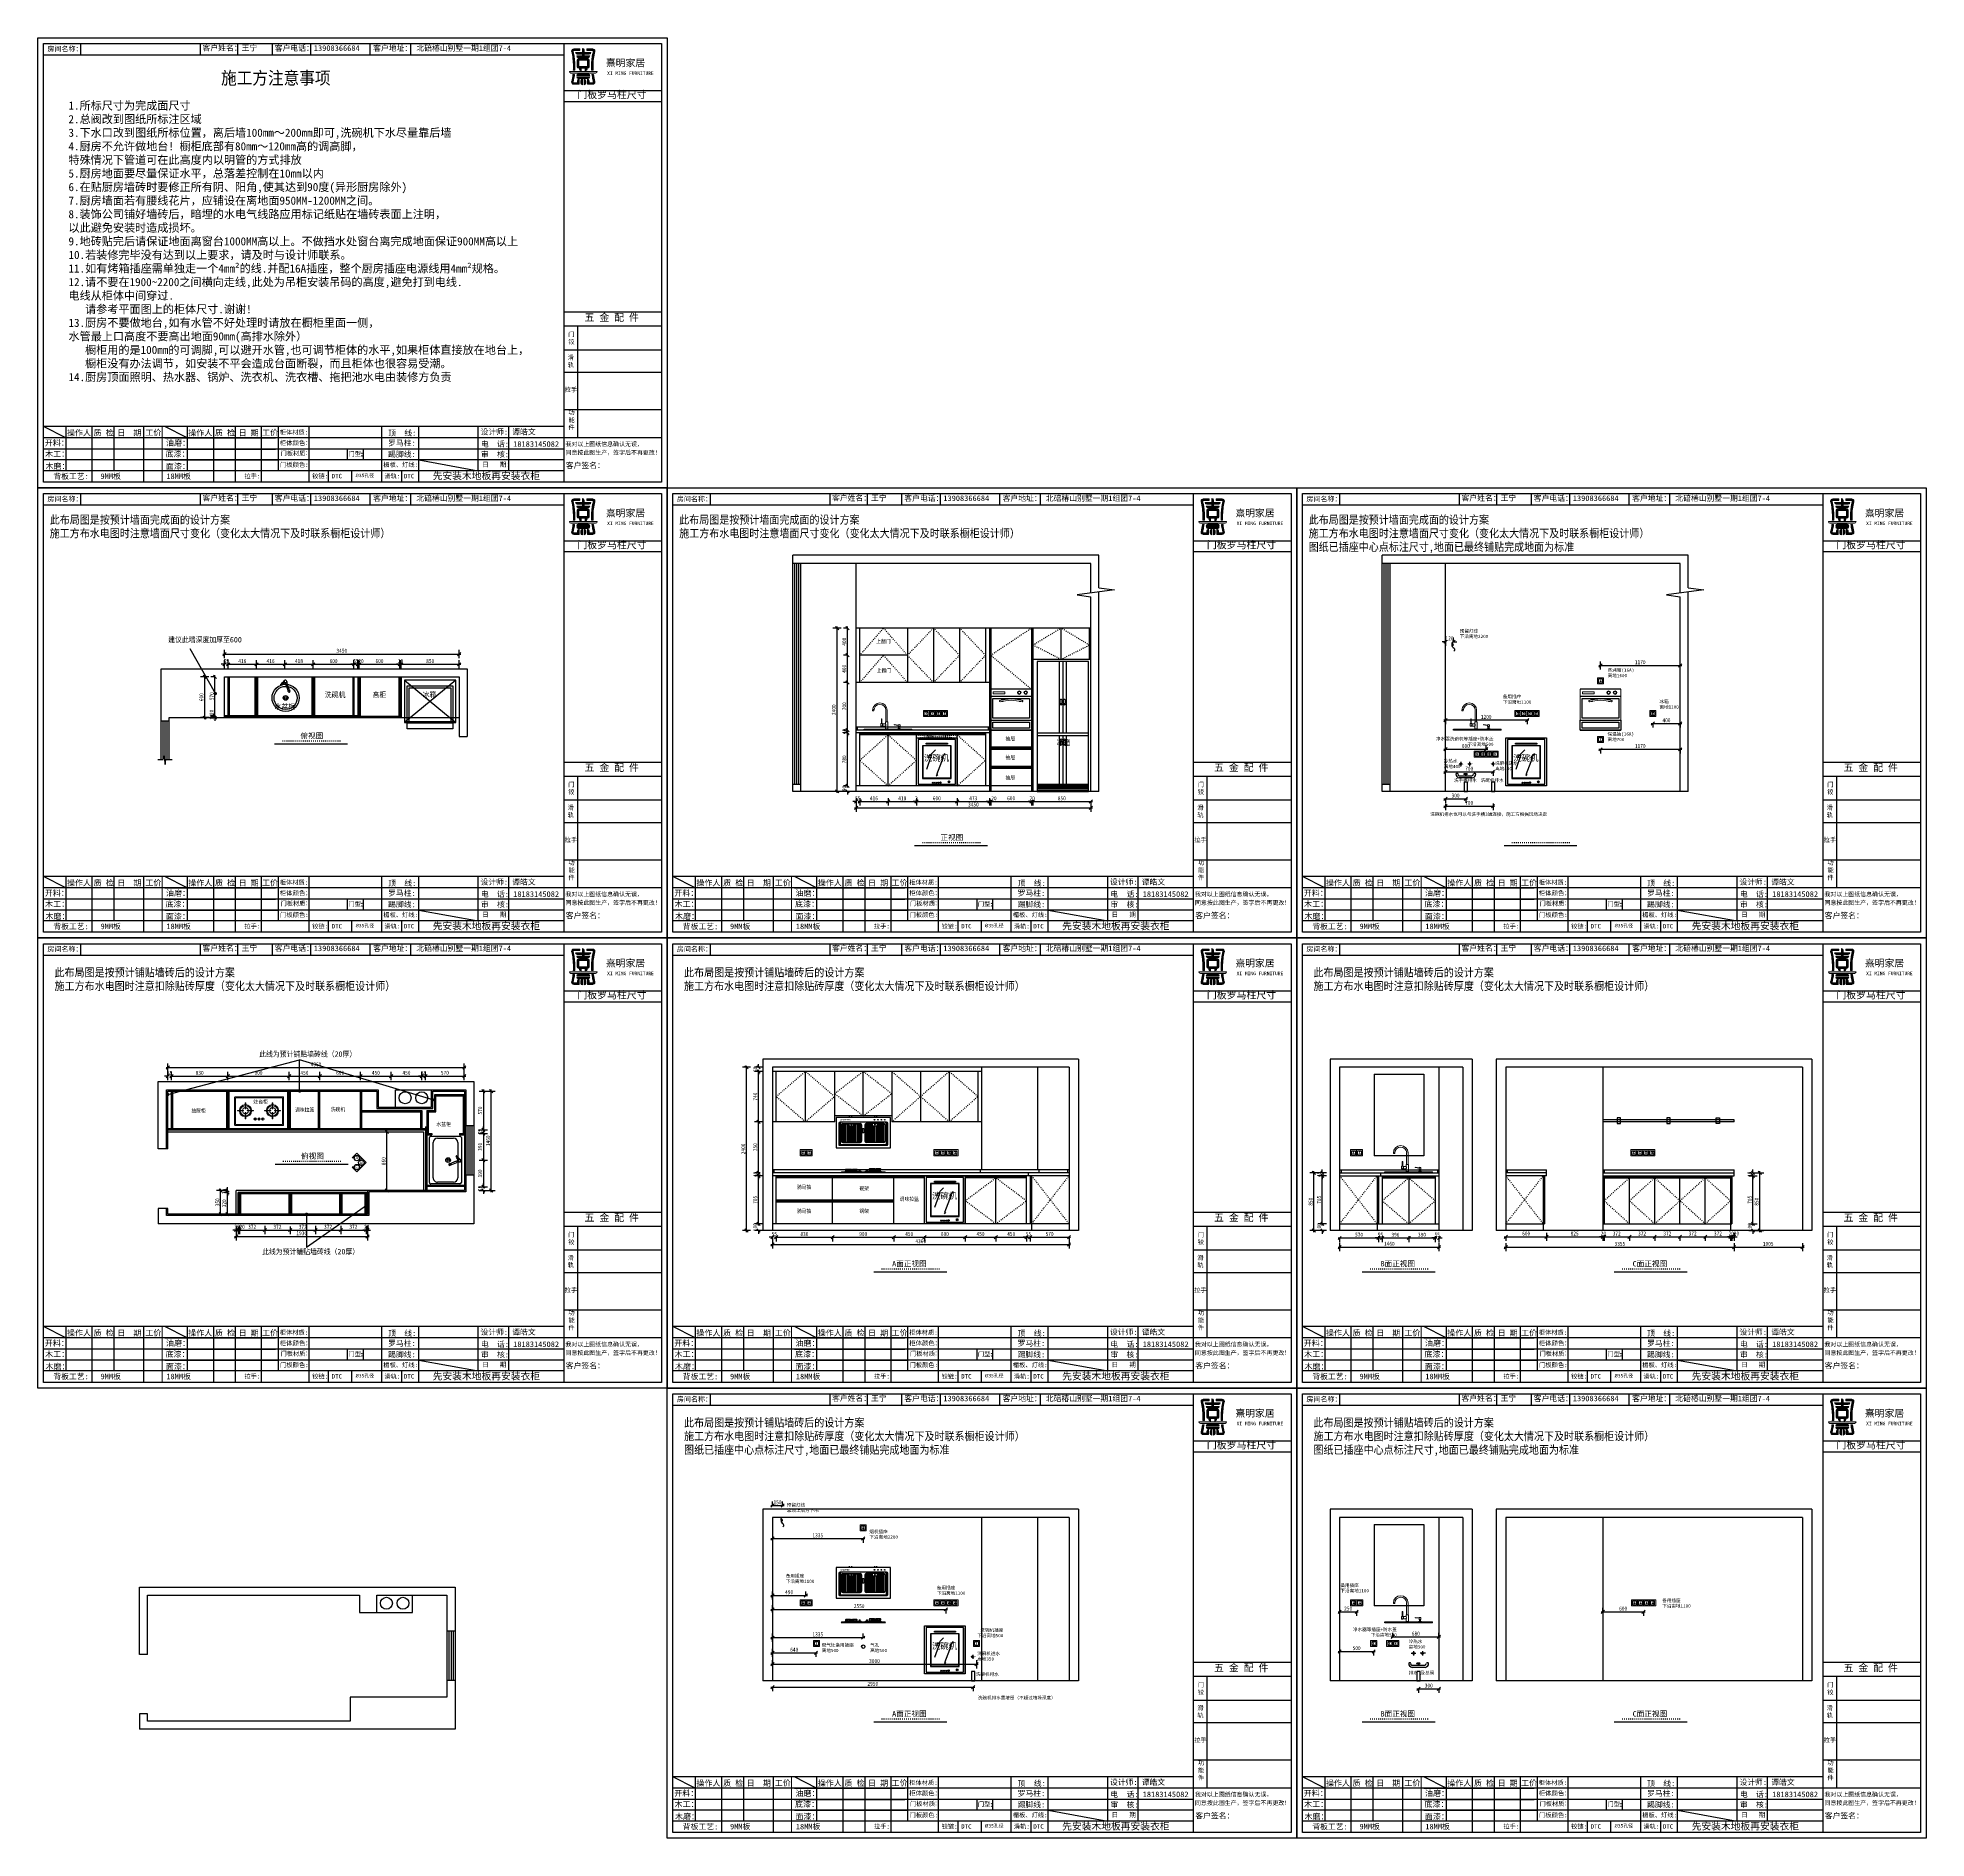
# Model space of a CAD drawing. Header units: millimetres. Extents: x -497855 to 324262, y -590254 to -173602.
# Drawn here: x -497855 to -470094, y -590254 to -563789 of the extents above; entities outside this region: 1.
import ezdxf

# ---------------------------------------------------------------- set-up
doc = ezdxf.new("R2010")
doc.units = ezdxf.units.MM
doc.header["$PDMODE"] = 3
for name, pattern in [('ACAD_ISO03W100', [30, 12, -18]), ('CENTERX2', [4, 2.5, -0.5, 0.5, -0.5]), ('DASH', [0.35, 0.25, -0.1])]:
    doc.linetypes.add(name, pattern=pattern)
for name, color, linetype in [('_U+56FE_U+5C42 1', 7, 'Continuous'), ('C', 145, 'Continuous'), ('DS-HIGH-CABINET', 40, 'Continuous'), ('HL_000 图签', 7, 'Continuous'), ('厨房电器', 7, 'Continuous'), ('图框', 7, 'Continuous'), ('墙体线', 4, 'Continuous'), ('家具', 9, 'Continuous'), ('柜体', 7, 'Continuous'), ('水电图层', 4, 'Continuous')]:
    doc.layers.add(name, color=color, linetype=linetype)
doc.layers.add('实物线', color=7, linetype='Continuous', lineweight=20)
doc.styles.add('HL_黑体', font='simhei.ttf')
doc.styles.get("Standard").update_dxf_attribs({"font": 'txt', "bigfont": 'gbcbig.shx'})
doc.styles.add('宋体', font='', dxfattribs={"width": 0.9})
doc.styles.add('数、文', font='', dxfattribs={"width": 0.8})
doc.styles.add('楷体', font='')
doc.styles.add('田江洲', font='', dxfattribs={"height": 80})
doc.styles.add('黑体', font='simhei.ttf')
doc.styles.get('宋体').set_extended_font_data('SimSun')
doc.styles.get('数、文').set_extended_font_data('SimSun')
doc.styles.get('楷体').set_extended_font_data('KaiTi_GB2312')
doc.styles.get('田江洲').set_extended_font_data('SimSun')
doc.dimstyles.new('60', dxfattribs={"dimscale": 60, "dimtxt": 1, "dimasz": 0.8, "dimexe": 1, "dimexo": 3, "dimgap": 0.3, "dimtad": 1, "dimdec": 0, "dimtxsty": '数、文', "dimblk": 'OBLIQUE', "dimcen": 0.3, "dimdle": 0.4, "dimclrd": 8, "dimclre": 8, "dimclrt": 1, "dimadec": 0, "dimazin": 0, "dimtfac": 1, "dimtdec": 0, "dimtix": 1, "dimtofl": 0, "dimtmove": 1, "dimatfit": 3, "dimldrblk": 'DOT', "dimfxl": 1, "dimfxlon": 1, "dimtolj": 1, "dimarcsym": 0})

# ---------------------------------------------------------------- blocks, each defined once
blk = doc.blocks.new('block 6')
at = {"layer": '_U+56FE_U+5C42 1'}
h = blk.add_hatch(color=12, dxfattribs=at)
h.dxf.hatch_style = 2
edge = h.paths.add_edge_path()
edge.add_spline(control_points=[(-140.58, 48.54), (-140.58, 48.54), (-140.58, 48.54), (-140.58, 48.54), (-140.58, 48.54), (-140.58, 48.77), (-140.75, 48.96), (-140.96, 48.96), (-140.96, 48.96), (-143.4, 48.96), (-143.4, 48.96), (-143.6, 48.96), (-143.77, 48.77), (-143.77, 48.54), (-143.77, 48.54), (-143.77, 48.54), (-143.77, 48.54), (-143.77, 48.54), (-140.58, 48.54), (-140.58, 48.54), (-140.58, 48.54)], knot_values=[0, 0, 0, 0, 0.0001, 0.0002, 1, 1, 1, 2, 2, 2, 3, 3, 3, 4, 4, 4, 5, 5, 5, 6, 6, 6, 6], degree=3, periodic=0)
h = blk.add_hatch(color=12, dxfattribs=at)
h.dxf.hatch_style = 2
edge = h.paths.add_edge_path()
edge.add_spline(control_points=[(-140.58, 48.25), (-140.58, 48.25), (-140.58, 48.25), (-140.58, 48.25), (-140.58, 48.25), (-140.58, 48.01), (-140.75, 47.83), (-140.96, 47.83), (-140.96, 47.83), (-143.4, 47.83), (-143.4, 47.83), (-143.6, 47.83), (-143.77, 48.01), (-143.77, 48.25), (-143.77, 48.25), (-143.77, 48.25), (-143.77, 48.25), (-143.77, 48.25), (-140.58, 48.25), (-140.58, 48.25), (-140.58, 48.25)], knot_values=[0, 0, 0, 0, 0.0001, 0.0002, 1, 1, 1, 2, 2, 2, 3, 3, 3, 4, 4, 4, 5, 5, 5, 6, 6, 6, 6], degree=3, periodic=0)
at = {"layer": '_U+56FE_U+5C42 1', "lineweight": 0}
for points in [[(-140.58, 48.54), (-140.58, 48.54), (-140.58, 48.54), (-140.58, 48.54), (-140.58, 48.77), (-140.75, 48.96), (-140.96, 48.96), (-140.96, 48.96), (-143.4, 48.96), (-143.4, 48.96), (-143.6, 48.96), (-143.77, 48.77), (-143.77, 48.54), (-143.77, 48.54), (-143.77, 48.54), (-143.77, 48.54), (-143.77, 48.54), (-140.58, 48.54), (-140.58, 48.54)], [(-140.58, 48.25), (-140.58, 48.25), (-140.58, 48.25), (-140.58, 48.25), (-140.58, 48.01), (-140.75, 47.83), (-140.96, 47.83), (-140.96, 47.83), (-143.4, 47.83), (-143.4, 47.83), (-143.6, 47.83), (-143.77, 48.01), (-143.77, 48.25), (-143.77, 48.25), (-143.77, 48.25), (-143.77, 48.25), (-143.77, 48.25), (-140.58, 48.25), (-140.58, 48.25)]]:
    blk.add_open_spline(points, degree=3, knots=[0, 0, 0, 0, 1, 1, 1, 2, 2, 2, 3, 3, 3, 4, 4, 4, 5, 5, 5, 6, 6, 6, 6], dxfattribs=at)
blk = doc.blocks.new('block 7')
at = {"layer": '_U+56FE_U+5C42 1'}
h = blk.add_hatch(color=12, dxfattribs=at)
h.dxf.hatch_style = 2
edge = h.paths.add_edge_path()
edge.add_spline(control_points=[(-143.19, 46.42), (-143.19, 46.42), (-143.19, 46.42), (-143.19, 46.42), (-143.19, 46.42), (-143.42, 46.42), (-143.61, 46.59), (-143.61, 46.8), (-143.61, 46.8), (-143.61, 47.3), (-143.61, 47.3), (-143.61, 47.51), (-143.42, 47.68), (-143.19, 47.68), (-143.19, 47.68), (-143.19, 47.68), (-143.19, 47.68), (-143.19, 47.68), (-143.19, 46.42), (-143.19, 46.42), (-143.19, 46.42)], knot_values=[0, 0, 0, 0, 0.0001, 0.0002, 1, 1, 1, 2, 2, 2, 3, 3, 3, 4, 4, 4, 5, 5, 5, 6, 6, 6, 6], degree=3, periodic=0)
h = blk.add_hatch(color=12, dxfattribs=at)
h.dxf.hatch_style = 2
edge = h.paths.add_edge_path()
edge.add_spline(control_points=[(-142.37, 46.31), (-142.37, 46.31), (-142.37, 46.31), (-142.37, 46.31), (-142.37, 46.31), (-142.61, 46.31), (-142.79, 46.48), (-142.79, 46.69), (-142.79, 46.69), (-142.79, 47.3), (-142.79, 47.3), (-142.79, 47.51), (-142.61, 47.68), (-142.37, 47.68), (-142.37, 47.68), (-142.37, 47.68), (-142.37, 47.68), (-142.37, 47.68), (-142.37, 46.31), (-142.37, 46.31), (-142.37, 46.31)], knot_values=[0, 0, 0, 0, 0.0001, 0.0002, 1, 1, 1, 2, 2, 2, 3, 3, 3, 4, 4, 4, 5, 5, 5, 6, 6, 6, 6], degree=3, periodic=0)
h = blk.add_hatch(color=12, dxfattribs=at)
h.dxf.hatch_style = 2
edge = h.paths.add_edge_path()
edge.add_spline(control_points=[(-141.98, 46.31), (-141.98, 46.31), (-141.98, 46.31), (-141.98, 46.31), (-141.98, 46.31), (-141.75, 46.31), (-141.56, 46.48), (-141.56, 46.69), (-141.56, 46.69), (-141.56, 47.3), (-141.56, 47.3), (-141.56, 47.51), (-141.75, 47.68), (-141.98, 47.68), (-141.98, 47.68), (-141.98, 47.68), (-141.98, 47.68), (-141.98, 47.68), (-141.98, 46.31), (-141.98, 46.31), (-141.98, 46.31)], knot_values=[0, 0, 0, 0, 0.0001, 0.0002, 1, 1, 1, 2, 2, 2, 3, 3, 3, 4, 4, 4, 5, 5, 5, 6, 6, 6, 6], degree=3, periodic=0)
h = blk.add_hatch(color=12, dxfattribs=at)
h.dxf.hatch_style = 2
edge = h.paths.add_edge_path()
edge.add_spline(control_points=[(-141.17, 46.42), (-141.17, 46.42), (-141.17, 46.42), (-141.17, 46.42), (-141.17, 46.42), (-140.93, 46.42), (-140.74, 46.59), (-140.74, 46.8), (-140.74, 46.8), (-140.74, 47.3), (-140.74, 47.3), (-140.74, 47.51), (-140.93, 47.68), (-141.17, 47.68), (-141.17, 47.68), (-141.17, 47.68), (-141.17, 47.68), (-141.17, 47.68), (-141.17, 46.42), (-141.17, 46.42), (-141.17, 46.42)], knot_values=[0, 0, 0, 0, 0.0001, 0.0002, 1, 1, 1, 2, 2, 2, 3, 3, 3, 4, 4, 4, 5, 5, 5, 6, 6, 6, 6], degree=3, periodic=0)
at = {"layer": '_U+56FE_U+5C42 1', "lineweight": 0}
for points in [[(-143.19, 46.42), (-143.19, 46.42), (-143.19, 46.42), (-143.19, 46.42), (-143.42, 46.42), (-143.61, 46.59), (-143.61, 46.8), (-143.61, 46.8), (-143.61, 47.3), (-143.61, 47.3), (-143.61, 47.51), (-143.42, 47.68), (-143.19, 47.68), (-143.19, 47.68), (-143.19, 47.68), (-143.19, 47.68), (-143.19, 47.68), (-143.19, 46.42), (-143.19, 46.42)], [(-142.37, 46.31), (-142.37, 46.31), (-142.37, 46.31), (-142.37, 46.31), (-142.61, 46.31), (-142.79, 46.48), (-142.79, 46.69), (-142.79, 46.69), (-142.79, 47.3), (-142.79, 47.3), (-142.79, 47.51), (-142.61, 47.68), (-142.37, 47.68), (-142.37, 47.68), (-142.37, 47.68), (-142.37, 47.68), (-142.37, 47.68), (-142.37, 46.31), (-142.37, 46.31)], [(-141.98, 46.31), (-141.98, 46.31), (-141.98, 46.31), (-141.98, 46.31), (-141.75, 46.31), (-141.56, 46.48), (-141.56, 46.69), (-141.56, 46.69), (-141.56, 47.3), (-141.56, 47.3), (-141.56, 47.51), (-141.75, 47.68), (-141.98, 47.68), (-141.98, 47.68), (-141.98, 47.68), (-141.98, 47.68), (-141.98, 47.68), (-141.98, 46.31), (-141.98, 46.31)], [(-141.17, 46.42), (-141.17, 46.42), (-141.17, 46.42), (-141.17, 46.42), (-140.93, 46.42), (-140.74, 46.59), (-140.74, 46.8), (-140.74, 46.8), (-140.74, 47.3), (-140.74, 47.3), (-140.74, 47.51), (-140.93, 47.68), (-141.17, 47.68), (-141.17, 47.68), (-141.17, 47.68), (-141.17, 47.68), (-141.17, 47.68), (-141.17, 46.42), (-141.17, 46.42)]]:
    blk.add_open_spline(points, degree=3, knots=[0, 0, 0, 0, 1, 1, 1, 2, 2, 2, 3, 3, 3, 4, 4, 4, 5, 5, 5, 6, 6, 6, 6], dxfattribs=at)
blk = doc.blocks.new('block 8')
at = {"layer": '_U+56FE_U+5C42 1'}
h = blk.add_hatch(color=12, dxfattribs=at)
h.dxf.hatch_style = 2
edge = h.paths.add_edge_path()
edge.add_spline(control_points=[(-143.24, 50.38), (-143.24, 50.38), (-143.24, 50.38), (-143.24, 50.38), (-143.24, 50.38), (-143.47, 50.38), (-143.66, 50.54), (-143.66, 50.75), (-143.66, 50.75), (-143.66, 52.38), (-143.66, 52.38), (-143.66, 52.59), (-143.47, 52.75), (-143.24, 52.75), (-143.24, 52.75), (-143.24, 52.75), (-143.24, 52.75), (-143.24, 52.75), (-143.24, 50.38), (-143.24, 50.38), (-143.24, 50.38)], knot_values=[0, 0, 0, 0, 0.0001, 0.0002, 1, 1, 1, 2, 2, 2, 3, 3, 3, 4, 4, 4, 5, 5, 5, 6, 6, 6, 6], degree=3, periodic=0)
h = blk.add_hatch(color=12, dxfattribs=at)
h.dxf.hatch_style = 2
edge = h.paths.add_edge_path()
edge.add_spline(control_points=[(-141.12, 52.75), (-141.12, 52.75), (-141.12, 52.75), (-141.12, 52.75), (-141.12, 52.75), (-140.89, 52.75), (-140.7, 52.59), (-140.7, 52.38), (-140.7, 52.38), (-140.7, 50.75), (-140.7, 50.75), (-140.7, 50.54), (-140.89, 50.38), (-141.12, 50.38), (-141.12, 50.38), (-141.12, 50.38), (-141.12, 50.38), (-141.12, 50.38), (-141.12, 52.75), (-141.12, 52.75), (-141.12, 52.75)], knot_values=[0, 0, 0, 0, 0.0001, 0.0002, 1, 1, 1, 2, 2, 2, 3, 3, 3, 4, 4, 4, 5, 5, 5, 6, 6, 6, 6], degree=3, periodic=0)
at = {"layer": '_U+56FE_U+5C42 1', "lineweight": 0}
for points in [[(-143.24, 50.38), (-143.24, 50.38), (-143.24, 50.38), (-143.24, 50.38), (-143.47, 50.38), (-143.66, 50.54), (-143.66, 50.75), (-143.66, 50.75), (-143.66, 52.38), (-143.66, 52.38), (-143.66, 52.59), (-143.47, 52.75), (-143.24, 52.75), (-143.24, 52.75), (-143.24, 52.75), (-143.24, 52.75), (-143.24, 52.75), (-143.24, 50.38), (-143.24, 50.38)], [(-141.12, 52.75), (-141.12, 52.75), (-141.12, 52.75), (-141.12, 52.75), (-140.89, 52.75), (-140.7, 52.59), (-140.7, 52.38), (-140.7, 52.38), (-140.7, 50.75), (-140.7, 50.75), (-140.7, 50.54), (-140.89, 50.38), (-141.12, 50.38), (-141.12, 50.38), (-141.12, 50.38), (-141.12, 50.38), (-141.12, 50.38), (-141.12, 52.75), (-141.12, 52.75)]]:
    blk.add_open_spline(points, degree=3, knots=[0, 0, 0, 0, 1, 1, 1, 2, 2, 2, 3, 3, 3, 4, 4, 4, 5, 5, 5, 6, 6, 6, 6], dxfattribs=at)
blk = doc.blocks.new('block 9')
at = {"layer": '_U+56FE_U+5C42 1'}
h = blk.add_hatch(color=12, dxfattribs=at)
h.dxf.hatch_style = 2
h.paths.add_polyline_path([(-141.25, 52.75), (-143.11, 52.75), (-143.11, 52.33), (-141.25, 52.33)])
h = blk.add_hatch(color=12, dxfattribs=at)
h.dxf.hatch_style = 2
h.paths.add_polyline_path([(-141.25, 50.8), (-143.11, 50.8), (-143.11, 50.38), (-141.25, 50.38)])
h = blk.add_hatch(color=12, dxfattribs=at)
h.dxf.hatch_style = 2
edge = h.paths.add_edge_path()
edge.add_spline(control_points=[(-142.69, 49.75), (-142.69, 49.75), (-142.69, 49.75), (-142.69, 49.75), (-142.69, 49.75), (-142.92, 49.75), (-143.11, 49.92), (-143.11, 50.13), (-143.11, 50.13), (-143.11, 50.4), (-143.11, 50.4), (-143.11, 50.61), (-142.92, 50.77), (-142.69, 50.77), (-142.69, 50.77), (-142.69, 50.77), (-142.69, 50.77), (-142.69, 50.77), (-142.69, 49.75), (-142.69, 49.75), (-142.69, 49.75)], knot_values=[0, 0, 0, 0, 0.0001, 0.0002, 1, 1, 1, 2, 2, 2, 3, 3, 3, 4, 4, 4, 5, 5, 5, 6, 6, 6, 6], degree=3, periodic=0)
h = blk.add_hatch(color=12, dxfattribs=at)
h.dxf.hatch_style = 2
edge = h.paths.add_edge_path()
edge.add_spline(control_points=[(-141.67, 49.75), (-141.67, 49.75), (-141.67, 49.75), (-141.67, 49.75), (-141.67, 49.75), (-141.43, 49.75), (-141.25, 49.92), (-141.25, 50.13), (-141.25, 50.13), (-141.25, 50.4), (-141.25, 50.4), (-141.25, 50.61), (-141.43, 50.77), (-141.67, 50.77), (-141.67, 50.77), (-141.67, 50.77), (-141.67, 50.77), (-141.67, 50.77), (-141.67, 49.75), (-141.67, 49.75), (-141.67, 49.75)], knot_values=[0, 0, 0, 0, 0.0001, 0.0002, 1, 1, 1, 2, 2, 2, 3, 3, 3, 4, 4, 4, 5, 5, 5, 6, 6, 6, 6], degree=3, periodic=0)
at = {"layer": '_U+56FE_U+5C42 1', "lineweight": 0}
for points in [[(-141.25, 52.75), (-143.11, 52.75), (-143.11, 52.33), (-141.25, 52.33), (-141.25, 52.75)], [(-141.25, 50.8), (-143.11, 50.8), (-143.11, 50.38), (-141.25, 50.38), (-141.25, 50.8)]]:
    blk.add_lwpolyline(points, dxfattribs=at)
for points in [[(-142.69, 49.75), (-142.69, 49.75), (-142.69, 49.75), (-142.69, 49.75), (-142.92, 49.75), (-143.11, 49.92), (-143.11, 50.13), (-143.11, 50.13), (-143.11, 50.4), (-143.11, 50.4), (-143.11, 50.61), (-142.92, 50.77), (-142.69, 50.77), (-142.69, 50.77), (-142.69, 50.77), (-142.69, 50.77), (-142.69, 50.77), (-142.69, 49.75), (-142.69, 49.75)], [(-141.67, 49.75), (-141.67, 49.75), (-141.67, 49.75), (-141.67, 49.75), (-141.43, 49.75), (-141.25, 49.92), (-141.25, 50.13), (-141.25, 50.13), (-141.25, 50.4), (-141.25, 50.4), (-141.25, 50.61), (-141.43, 50.77), (-141.67, 50.77), (-141.67, 50.77), (-141.67, 50.77), (-141.67, 50.77), (-141.67, 50.77), (-141.67, 49.75), (-141.67, 49.75)]]:
    blk.add_open_spline(points, degree=3, knots=[0, 0, 0, 0, 1, 1, 1, 2, 2, 2, 3, 3, 3, 4, 4, 4, 5, 5, 5, 6, 6, 6, 6], dxfattribs=at)
blk = doc.blocks.new('hyujik')
at = {"layer": '实物线', "color": 4, "lineweight": 5}
for p, q in [((-482438, -506155), (-482438, -506189)), ((-482438, -506189), (-482432, -506189)), ((-482432, -506189), (-482432, -506154)), ((-482383, -506155), (-482383, -506189)), ((-482383, -506189), (-482377, -506189)), ((-482377, -506189), (-482377, -506154)), ((-482329, -506189), (-482329, -506154)), ((-482323, -506189), (-482329, -506189)), ((-482323, -506155), (-482323, -506189))]:
    blk.add_line(p, q, dxfattribs=at)
blk.add_lwpolyline([(-482741, -506259, 0.414214), (-482733, -506267), (-482029, -506267, 0.414214), (-482021, -506259), (-482021, -505855, 0.414214), (-482029, -505847), (-482733, -505847, 0.414214), (-482741, -505855)], format="xyb", close=True, dxfattribs=at)
for points in [[(-482726, -506252), (-482035, -506252), (-482035, -505861), (-482726, -505861)], [(-482607, -506046), (-482607, -506046), (-482607, -506054), (-482607, -506054), (-482697, -506054), (-482697, -506054), (-482697, -506046), (-482697, -506046)], [(-482576, -506023), (-482576, -506023), (-482584, -506023), (-482584, -506023), (-482584, -505933), (-482584, -505933), (-482576, -505933), (-482576, -505933)], [(-482584, -506077), (-482584, -506077), (-482576, -506077), (-482576, -506077), (-482576, -506167), (-482576, -506167), (-482584, -506167), (-482584, -506167)], [(-482553, -506054), (-482553, -506054), (-482553, -506046), (-482553, -506046), (-482463, -506046), (-482463, -506046), (-482463, -506054), (-482463, -506054)], [(-482209, -506054), (-482209, -506054), (-482209, -506046), (-482209, -506046), (-482299, -506046), (-482299, -506046), (-482299, -506054), (-482299, -506054)], [(-482186, -506023), (-482186, -506023), (-482178, -506023), (-482178, -506023), (-482178, -505933), (-482178, -505933), (-482186, -505933), (-482186, -505933)], [(-482178, -506077), (-482178, -506077), (-482186, -506077), (-482186, -506077), (-482186, -506167), (-482186, -506167), (-482178, -506167), (-482178, -506167)], [(-482155, -506046), (-482155, -506046), (-482155, -506054), (-482155, -506054), (-482064, -506054), (-482064, -506054), (-482064, -506046), (-482064, -506046)]]:
    blk.add_lwpolyline(points, close=True, dxfattribs=at)
for centre in [(-482436, -506172), (-482381, -506172), (-482325, -506172)]:
    blk.add_circle(centre, 18.7, dxfattribs=at)
for centre, radius, start, end in [((-482580, -506050), 89.7, 92.5309, 177.4691), ((-482580, -506050), 89.7, 182.5309, 267.4691), ((-482580, -506050), 75.1, 93.0242, 176.9758), ((-482580, -506050), 75.1, 183.0242, 266.9758), ((-482580, -506050), 45.5, 94.9905, 175.0095), ((-482580, -506050), 45.5, 184.9905, 265.0095), ((-482580, -506050), 89.7, 2.5309, 87.4691), ((-482580, -506050), 75.1, 3.0242, 86.9758), ((-482580, -506050), 45.5, 4.9905, 85.0095), ((-482580, -506050), 45.5, 274.9905, 355.0095), ((-482580, -506050), 75.1, 273.0242, 356.9758), ((-482580, -506050), 89.7, 272.5309, 357.4691), ((-482182, -506050), 89.7, 92.5309, 177.4691), ((-482182, -506050), 89.7, 182.5309, 267.4691), ((-482182, -506050), 75.1, 93.0242, 176.9758), ((-482182, -506050), 75.1, 183.0242, 266.9758), ((-482182, -506050), 45.5, 94.9905, 175.0095), ((-482182, -506050), 45.5, 184.9905, 265.0095), ((-482182, -506050), 89.7, 2.5309, 87.4691), ((-482182, -506050), 75.1, 3.0242, 86.9758), ((-482182, -506050), 45.5, 4.9905, 85.0095), ((-482182, -506050), 45.5, 274.9905, 355.0095), ((-482182, -506050), 75.1, 273.0242, 356.9758), ((-482182, -506050), 89.7, 272.5309, 357.4691)]:
    blk.add_arc(centre, radius, start, end, dxfattribs=at)
blk = doc.blocks.new('ergth')
at = {"color": 251}
for p, q in [((-472660, -517060), (-472660, -516630)), ((-472640, -516610), (-472354, -516610)), ((-472354, -516610), (-471980, -516610)), ((-471960, -516630), (-471960, -517060)), ((-472633, -516961), (-472633, -516724)), ((-472569, -516660), (-472350, -516660)), ((-472295, -516684), (-472266, -516757)), ((-472281, -516660), (-472050, -516660)), ((-472247, -516749), (-472276, -516677)), ((-471986, -516724), (-471986, -516961)), ((-471980, -517080), (-472640, -517080)), ((-472050, -517025), (-472569, -517025))]:
    blk.add_line(p, q, dxfattribs=at)
for radius in [34.6, 16.8]:
    blk.add_circle((-472310, -516804), radius, dxfattribs=at)
for centre, radius, start, end in [((-472640, -516630), 20, 90, 180), ((-472523, -516472), 255, 307.3, 323.4412), ((-472393, -516586), 86.6, 305.6689, 327.1701), ((-472303, -516636), 20, 287.3785, 143.4412), ((-472303, -516636), 16.2, 164.0084, 277.235), ((-472255, -516656), 29.3, 157.9589, 202.2913), ((-472183, -516640), 100, 178.1643, 201.6514), ((-471980, -516630), 20, 0, 90), ((-472569, -516724), 64, 90, 180), ((-472365, -516681), 6.64, 127.3, 303.5198), ((-472363, -516680), 4.91, 158.9292, 241.9125), ((-472220, -516899), 255, 107.3785, 123.5198), ((-472285, -516738), 86.6, 103.6496, 125.1509), ((-472388, -516721), 100, 21.6513, 37.6672), ((-472324, -516683), 29.3, 20.145, 53.9148), ((-472359, -516794), 100, 7.1489, 21.6513), ((-472246, -516780), 13.9, 187.1489, 36.1538), ((-472248, -516775), 7.59, 80.4623, 139.7151), ((-472246, -516779), 8.12, 229.6937, 31.7745), ((-472154, -516713), 100, 201.6514, 216.1538), ((-472244, -516781), 9.65, 300.5208, 10.776), ((-472050, -516724), 64, 0, 90), ((-472640, -517060), 20, 180, 270), ((-472569, -516961), 64, 180, 270), ((-472050, -516961), 64, 270, 0), ((-471980, -517060), 20, 270, 0)]:
    blk.add_arc(centre, radius, start, end, dxfattribs=at)
blk = doc.blocks.new('rtbg')
at = {"color": 253}
for p, q in [((-467648, -515681), (-468198, -515681)), ((-468198, -515681), (-468198, -516336)), ((-467648, -516336), (-467648, -515681)), ((-468198, -516336), (-467648, -516336)), ((-467743, -516299), (-467743, -516303))]:
    blk.add_line(p, q, dxfattribs=at)
at = {"color": 251}
for p, q in [((-467712, -515770), (-468134, -515770)), ((-468134, -515770), (-468134, -516252)), ((-468128, -515774), (-468128, -516245)), ((-467718, -515774), (-468128, -515774)), ((-467718, -516245), (-467718, -515774)), ((-467712, -516252), (-467712, -515770)), ((-468069, -516116), (-467995, -515899)), ((-468049, -515940), (-467942, -515833)), ((-467923, -516192), (-467826, -515938)), ((-467853, -515954), (-467798, -515887)), ((-468134, -516252), (-467712, -516252)), ((-468128, -516245), (-467718, -516245)), ((-467930, -516214), (-467909, -516192))]:
    blk.add_line(p, q, dxfattribs=at)
at = {"color": 252}
for points in [[(-468223, -515656), (-467623, -515656), (-467623, -516361), (-468223, -516361)], [(-468078, -515735), (-467768, -515735), (-467768, -515749), (-468078, -515749)]]:
    blk.add_lwpolyline(points, close=True, dxfattribs=at)
at = {"color": 253}
for centre, radius in [((-467979, -516314), 6.92), ((-467950, -516314), 6.92), ((-467924, -516314), 6.92), ((-467897, -516314), 6.92), ((-467743, -516302), 8.6)]:
    blk.add_circle(centre, radius, dxfattribs=at)
blk.add_arc((-467743, -516303), 3.57, 154.668, 25.332, dxfattribs=at)
for centre, major_axis, ratio in [((-467868, -516312), (5.71, -7.83), 0.786648), ((-467743, -516301), (0, 14.7), 0.769378)]:
    blk.add_ellipse(centre, major_axis=major_axis, ratio=ratio, dxfattribs=at)
at = {"color": 254, "insert": (-468112, -515907), "char_height": 88, "width": 3425.08, "attachment_point": 1}
blk.add_mtext('{\\fSimSun|b0|i0|c134|p2;洗碗机}', dxfattribs=at)
blk = doc.blocks.new('XXCVXCV')
for p, q in [((156803, -99874), (156803, -99859)), ((157503, -99874), (157503, -99859))]:
    blk.add_line(p, q)
at = {"layer": '厨房电器', "lineweight": 9}
for p, q in [((156928, -99590), (156928, -99583)), ((156948, -99591), (156928, -99590)), ((156949, -99573), (156929, -99572)), ((156948, -99584), (156948, -99591)), ((157123, -99581), (157123, -99754)), ((157143, -99581), (157143, -99754)), ((156803, -99859), (157503, -99859)), ((156803, -99874), (157503, -99874)), ((157074, -99779), (157048, -99779)), ((157048, -99779), (157048, -99818)), ((157069, -99818), (157048, -99818)), ((157057, -99779), (157057, -99708)), ((157065, -99708), (157057, -99708)), ((157065, -99779), (157065, -99708)), ((157074, -99797), (157069, -99807)), ((157069, -99807), (157069, -99818)), ((157074, -99814), (157069, -99814)), ((157074, -99797), (157074, -99779)), ((157077, -99781), (157074, -99784)), ((157074, -99784), (157074, -99814)), ((157077, -99816), (157074, -99814)), ((157116, -99781), (157077, -99781)), ((157077, -99781), (157077, -99816)), ((157077, -99816), (157116, -99816)), ((157156, -99854), (157111, -99854)), ((157111, -99854), (157111, -99859)), ((157151, -99754), (157116, -99754)), ((157116, -99754), (157116, -99781)), ((157116, -99816), (157116, -99854)), ((157151, -99754), (157151, -99854)), ((157156, -99854), (157156, -99859)), ((157247, -99793), (157246, -99798)), ((157304, -99805), (157246, -99798)), ((157305, -99800), (157247, -99793)), ((157296, -99854), (157296, -99859)), ((157341, -99854), (157296, -99854)), ((157301, -99854), (157310, -99848)), ((157305, -99796), (157332, -99796)), ((157305, -99823), (157305, -99796)), ((157332, -99823), (157305, -99823)), ((157329, -99823), (157308, -99823)), ((157308, -99823), (157308, -99831)), ((157308, -99831), (157329, -99831)), ((157327, -99823), (157310, -99823)), ((157310, -99848), (157310, -99831)), ((157327, -99848), (157310, -99848)), ((157327, -99848), (157327, -99831)), ((157336, -99854), (157327, -99848)), ((157329, -99831), (157329, -99823)), ((157332, -99823), (157332, -99796)), ((157341, -99854), (157341, -99859))]:
    blk.add_line(p, q, dxfattribs=at)
for centre, radius, start, end in [((157036, -99583), 108, 1.0738, 180), ((157036, -99584), 87.6, 1.8703, 180), ((157126, -99780), 9.87, 186.4325, 220.1521), ((157124, -99817), 8.46, 137.9724, 177.4999), ((157103, -99800), 20, 1.8759, 40.1521), ((157103, -99798), 20, 319.4007, 357.6753), ((157319, -99823), 30.1, 62.4403, 117.5597)]:
    blk.add_arc(centre, radius, start, end, dxfattribs=at)
blk = doc.blocks.new('thyju')
at = {"color": 7, "lineweight": 0}
for p, q in [((-487586, -501217), (-487596, -501232)), ((-487586, -501217), (-487596, -501232)), ((-487596, -501232), (-487586, -501217)), ((-487596, -501232), (-487586, -501232)), ((-487596, -501232), (-487596, -501232)), ((-487577, -501217), (-487586, -501232)), ((-487586, -501232), (-487577, -501217)), ((-487577, -501217), (-487586, -501217)), ((-487586, -501217), (-487586, -501217)), ((-487577, -501217), (-487586, -501217)), ((-487586, -501217), (-487586, -501217)), ((-487586, -501217), (-487577, -501217)), ((-487577, -501217), (-487586, -501217)), ((-487586, -501217), (-487586, -501217)), ((-487586, -501217), (-487577, -501217)), ((-487586, -501232), (-486956, -501232)), ((-487577, -501217), (-487577, -501217)), ((-486965, -501217), (-487577, -501217)), ((-487577, -501217), (-486965, -501217)), ((-486965, -501217), (-487577, -501217)), ((-487539, -501212), (-487542, -501214)), ((-487542, -501214), (-487534, -501214)), ((-487542, -501214), (-487542, -501217)), ((-487534, -501214), (-487542, -501214)), ((-487542, -501217), (-487534, -501217)), ((-487531, -501212), (-487539, -501212)), ((-487531, -501212), (-487539, -501212)), ((-487539, -501212), (-487531, -501212)), ((-487531, -501212), (-487534, -501214)), ((-487534, -501214), (-487531, -501212)), ((-487534, -501214), (-487514, -501214)), ((-487534, -501214), (-487534, -501217)), ((-487514, -501214), (-487534, -501214)), ((-487534, -501217), (-487534, -501214)), ((-487534, -501217), (-487514, -501217)), ((-487527, -501180), (-487533, -501186)), ((-487527, -501181), (-487533, -501187)), ((-487533, -501187), (-487527, -501181)), ((-487533, -501186), (-487533, -501187)), ((-487532, -501186), (-487533, -501186)), ((-487533, -501186), (-487533, -501186)), ((-487533, -501186), (-487533, -501187)), ((-487533, -501187), (-487530, -501188)), ((-487533, -501187), (-487533, -501199)), ((-487530, -501188), (-487533, -501187)), ((-487533, -501187), (-487530, -501188)), ((-487533, -501199), (-487530, -501198)), ((-487530, -501198), (-487533, -501199)), ((-487530, -501198), (-487533, -501199)), ((-487533, -501199), (-487527, -501206)), ((-487527, -501206), (-487533, -501199)), ((-487533, -501199), (-487533, -501200)), ((-487533, -501199), (-487533, -501200)), ((-487533, -501200), (-487527, -501207)), ((-487533, -501200), (-487533, -501200)), ((-487533, -501200), (-487532, -501200)), ((-487530, -501187), (-487532, -501186)), ((-487532, -501200), (-487530, -501199)), ((-487512, -501212), (-487531, -501212)), ((-487512, -501212), (-487531, -501212)), ((-487531, -501212), (-487512, -501212)), ((-487525, -501182), (-487530, -501188)), ((-487530, -501188), (-487525, -501182)), ((-487529, -501188), (-487530, -501187)), ((-487530, -501187), (-487530, -501187)), ((-487530, -501188), (-487529, -501188)), ((-487530, -501188), (-487530, -501198)), ((-487529, -501188), (-487530, -501188)), ((-487530, -501198), (-487530, -501188)), ((-487530, -501188), (-487529, -501188)), ((-487530, -501198), (-487529, -501198)), ((-487525, -501204), (-487530, -501198)), ((-487530, -501198), (-487525, -501204)), ((-487529, -501198), (-487530, -501198)), ((-487530, -501199), (-487529, -501198)), ((-487529, -501198), (-487530, -501198)), ((-487530, -501199), (-487530, -501199)), ((-487529, -501188), (-487524, -501183)), ((-487529, -501198), (-487529, -501188)), ((-487529, -501188), (-487529, -501188)), ((-487529, -501198), (-487524, -501203)), ((-487524, -501204), (-487529, -501198)), ((-487529, -501198), (-487529, -501198)), ((-487524, -501203), (-487529, -501198)), ((-487529, -501198), (-487529, -501198)), ((-487526, -501179), (-487527, -501180)), ((-487526, -501179), (-487527, -501180)), ((-487527, -501181), (-487527, -501180)), ((-487471, -501180), (-487527, -501180)), ((-487527, -501180), (-487527, -501181)), ((-487527, -501180), (-487471, -501180)), ((-487527, -501180), (-487527, -501181)), ((-487525, -501182), (-487527, -501181)), ((-487472, -501181), (-487527, -501181)), ((-487527, -501181), (-487525, -501182)), ((-487527, -501181), (-487472, -501181)), ((-487527, -501181), (-487525, -501182)), ((-487527, -501206), (-487525, -501204)), ((-487525, -501204), (-487527, -501206)), ((-487525, -501204), (-487527, -501206)), ((-487527, -501207), (-487527, -501206)), ((-487527, -501206), (-487509, -501206)), ((-487509, -501206), (-487527, -501206)), ((-487527, -501206), (-487527, -501207)), ((-487527, -501206), (-487527, -501207)), ((-487527, -501207), (-487509, -501207)), ((-487509, -501207), (-487527, -501207)), ((-487527, -501207), (-487526, -501208)), ((-487527, -501207), (-487526, -501208)), ((-487521, -501209), (-487527, -501209)), ((-487527, -501209), (-487526, -501211)), ((-487526, -501209), (-487527, -501209)), ((-487527, -501209), (-487521, -501209)), ((-487526, -501209), (-487527, -501209)), ((-487527, -501209), (-487526, -501211)), ((-487470, -501179), (-487526, -501179)), ((-487526, -501180), (-487526, -501179)), ((-487524, -501181), (-487526, -501180)), ((-487526, -501207), (-487524, -501206)), ((-487526, -501208), (-487526, -501207)), ((-487526, -501208), (-487508, -501208)), ((-487525, -501208), (-487526, -501209)), ((-487525, -501208), (-487526, -501209)), ((-487520, -501209), (-487526, -501209)), ((-487526, -501209), (-487520, -501209)), ((-487520, -501211), (-487526, -501211)), ((-487526, -501211), (-487525, -501212)), ((-487526, -501211), (-487520, -501211)), ((-487526, -501211), (-487525, -501212)), ((-487524, -501183), (-487525, -501182)), ((-487471, -501182), (-487525, -501182)), ((-487525, -501182), (-487524, -501183)), ((-487525, -501182), (-487471, -501182)), ((-487525, -501182), (-487524, -501183)), ((-487524, -501203), (-487525, -501204)), ((-487525, -501204), (-487524, -501203)), ((-487524, -501203), (-487525, -501204)), ((-487525, -501204), (-487509, -501204)), ((-487509, -501204), (-487525, -501204)), ((-487519, -501208), (-487525, -501208)), ((-487519, -501208), (-487525, -501208)), ((-487525, -501208), (-487523, -501209)), ((-487523, -501209), (-487525, -501208)), ((-487525, -501208), (-487525, -501208)), ((-487523, -501211), (-487525, -501212)), ((-487525, -501212), (-487523, -501211)), ((-487525, -501212), (-487519, -501212)), ((-487525, -501212), (-487519, -501212)), ((-487524, -501182), (-487524, -501181)), ((-487524, -501181), (-487524, -501181)), ((-487524, -501183), (-487524, -501182)), ((-487524, -501183), (-487470, -501183)), ((-487508, -501203), (-487524, -501203)), ((-487524, -501203), (-487524, -501204)), ((-487524, -501204), (-487524, -501203)), ((-487524, -501206), (-487524, -501204)), ((-487524, -501206), (-487524, -501206)), ((-487517, -501209), (-487523, -501209)), ((-487523, -501209), (-487522, -501209)), ((-487522, -501209), (-487523, -501211)), ((-487523, -501209), (-487517, -501209)), ((-487523, -501211), (-487522, -501209)), ((-487522, -501209), (-487523, -501209)), ((-487523, -501211), (-487517, -501211)), ((-487517, -501211), (-487523, -501211)), ((-487522, -501209), (-487517, -501209)), ((-487517, -501209), (-487522, -501209)), ((-487504, -501209), (-487521, -501209)), ((-487521, -501209), (-487520, -501211)), ((-487520, -501209), (-487521, -501209)), ((-487521, -501209), (-487504, -501209)), ((-487520, -501211), (-487521, -501209)), ((-487521, -501209), (-487520, -501209)), ((-487520, -501209), (-487521, -501209)), ((-487521, -501209), (-487520, -501211)), ((-487520, -501209), (-487521, -501209)), ((-487521, -501209), (-487520, -501211)), ((-487519, -501208), (-487520, -501209)), ((-487520, -501209), (-487519, -501208)), ((-487519, -501208), (-487520, -501209)), ((-487519, -501208), (-487520, -501209)), ((-487503, -501209), (-487520, -501209)), ((-487520, -501209), (-487503, -501209)), ((-487503, -501211), (-487520, -501211)), ((-487520, -501211), (-487519, -501212)), ((-487520, -501211), (-487503, -501211)), ((-487519, -501212), (-487520, -501211)), ((-487520, -501211), (-487519, -501212)), ((-487520, -501211), (-487519, -501212)), ((-487502, -501208), (-487519, -501208)), ((-487517, -501209), (-487519, -501208)), ((-487519, -501208), (-487519, -501208)), ((-487517, -501209), (-487519, -501208)), ((-487502, -501208), (-487519, -501208)), ((-487519, -501208), (-487517, -501209)), ((-487517, -501209), (-487519, -501208)), ((-487519, -501208), (-487519, -501208)), ((-487519, -501212), (-487517, -501211)), ((-487519, -501212), (-487517, -501211)), ((-487517, -501211), (-487519, -501212)), ((-487519, -501212), (-487517, -501211)), ((-487519, -501212), (-487502, -501212)), ((-487519, -501212), (-487502, -501212)), ((-487517, -501211), (-487517, -501209)), ((-487517, -501209), (-487517, -501209)), ((-487517, -501209), (-487517, -501209)), ((-487517, -501211), (-487517, -501209)), ((-487517, -501209), (-487500, -501209)), ((-487501, -501209), (-487517, -501209)), ((-487517, -501209), (-487517, -501209)), ((-487500, -501209), (-487517, -501209)), ((-487517, -501209), (-487517, -501211)), ((-487517, -501209), (-487501, -501209)), ((-487517, -501211), (-487517, -501209)), ((-487517, -501209), (-487517, -501209)), ((-487517, -501211), (-487501, -501211)), ((-487501, -501211), (-487517, -501211)), ((-487512, -501212), (-487514, -501214)), ((-487514, -501214), (-487512, -501212)), ((-487514, -501214), (-487482, -501214)), ((-487514, -501214), (-487514, -501217)), ((-487482, -501214), (-487514, -501214)), ((-487514, -501217), (-487514, -501214)), ((-487514, -501217), (-487482, -501217)), ((-487481, -501212), (-487512, -501212)), ((-487481, -501212), (-487512, -501212)), ((-487512, -501212), (-487481, -501212)), ((-487504, -501179), (-487510, -501186)), ((-487510, -501186), (-487504, -501179)), ((-487505, -501180), (-487510, -501186)), ((-487510, -501186), (-487507, -501186)), ((-487510, -501186), (-487510, -501186)), ((-487510, -501186), (-487510, -501200)), ((-487507, -501186), (-487510, -501186)), ((-487507, -501186), (-487510, -501186)), ((-487510, -501186), (-487510, -501186)), ((-487510, -501186), (-487510, -501187)), ((-487510, -501187), (-487507, -501188)), ((-487510, -501187), (-487510, -501187)), ((-487507, -501198), (-487510, -501199)), ((-487510, -501199), (-487510, -501200)), ((-487510, -501199), (-487510, -501199)), ((-487510, -501200), (-487507, -501200)), ((-487510, -501200), (-487504, -501208)), ((-487507, -501200), (-487510, -501200)), ((-487510, -501200), (-487510, -501200)), ((-487510, -501200), (-487507, -501200)), ((-487509, -501204), (-487508, -501203)), ((-487509, -501206), (-487509, -501204)), ((-487509, -501207), (-487509, -501206)), ((-487508, -501208), (-487509, -501207)), ((-487503, -501180), (-487507, -501186)), ((-487507, -501186), (-487503, -501180)), ((-487507, -501186), (-487506, -501187)), ((-487507, -501186), (-487507, -501200)), ((-487506, -501187), (-487507, -501186)), ((-487507, -501200), (-487507, -501186)), ((-487506, -501187), (-487507, -501186)), ((-487507, -501188), (-487506, -501188)), ((-487506, -501198), (-487507, -501198)), ((-487507, -501200), (-487506, -501199)), ((-487506, -501199), (-487507, -501200)), ((-487507, -501200), (-487506, -501199)), ((-487507, -501200), (-487503, -501207)), ((-487503, -501207), (-487507, -501200)), ((-487501, -501181), (-487506, -501187)), ((-487506, -501187), (-487501, -501181)), ((-487506, -501187), (-487505, -501188)), ((-487506, -501187), (-487506, -501199)), ((-487505, -501188), (-487506, -501187)), ((-487506, -501199), (-487506, -501187)), ((-487505, -501188), (-487506, -501187)), ((-487506, -501188), (-487505, -501188)), ((-487506, -501199), (-487505, -501198)), ((-487505, -501198), (-487506, -501199)), ((-487506, -501199), (-487505, -501198)), ((-487505, -501198), (-487506, -501198)), ((-487506, -501199), (-487501, -501206)), ((-487501, -501206), (-487506, -501199)), ((-487504, -501179), (-487505, -501180)), ((-487504, -501179), (-487505, -501180)), ((-487505, -501180), (-487505, -501181)), ((-487505, -501181), (-487503, -501182)), ((-487505, -501181), (-487505, -501181)), ((-487505, -501188), (-487501, -501182)), ((-487505, -501198), (-487505, -501188)), ((-487501, -501204), (-487505, -501198)), ((-487503, -501204), (-487505, -501206)), ((-487505, -501206), (-487505, -501207)), ((-487505, -501206), (-487505, -501206)), ((-487505, -501207), (-487504, -501208)), ((-487459, -501179), (-487504, -501179)), ((-487504, -501179), (-487503, -501180)), ((-487503, -501180), (-487504, -501179)), ((-487503, -501180), (-487504, -501179)), ((-487504, -501208), (-487503, -501207)), ((-487503, -501207), (-487504, -501208)), ((-487504, -501208), (-487503, -501207)), ((-487504, -501208), (-487488, -501208)), ((-487476, -501209), (-487504, -501209)), ((-487504, -501209), (-487503, -501211)), ((-487503, -501209), (-487504, -501209)), ((-487504, -501209), (-487476, -501209)), ((-487503, -501211), (-487504, -501209)), ((-487504, -501209), (-487503, -501209)), ((-487503, -501209), (-487504, -501209)), ((-487504, -501209), (-487503, -501211)), ((-487503, -501209), (-487504, -501209)), ((-487504, -501209), (-487503, -501211)), ((-487457, -501180), (-487503, -501180)), ((-487503, -501180), (-487501, -501181)), ((-487503, -501180), (-487457, -501180)), ((-487501, -501181), (-487503, -501180)), ((-487501, -501181), (-487503, -501180)), ((-487503, -501182), (-487503, -501183)), ((-487503, -501183), (-487501, -501182)), ((-487501, -501182), (-487503, -501183)), ((-487503, -501183), (-487459, -501183)), ((-487488, -501203), (-487503, -501203)), ((-487503, -501203), (-487501, -501204)), ((-487501, -501204), (-487503, -501203)), ((-487503, -501203), (-487503, -501204)), ((-487503, -501207), (-487501, -501206)), ((-487501, -501206), (-487503, -501207)), ((-487503, -501207), (-487501, -501206)), ((-487503, -501207), (-487488, -501207)), ((-487488, -501207), (-487503, -501207)), ((-487502, -501208), (-487503, -501209)), ((-487503, -501209), (-487502, -501208)), ((-487502, -501208), (-487503, -501209)), ((-487502, -501208), (-487503, -501209)), ((-487475, -501209), (-487503, -501209)), ((-487503, -501209), (-487475, -501209)), ((-487475, -501211), (-487503, -501211)), ((-487503, -501211), (-487502, -501212)), ((-487503, -501211), (-487475, -501211)), ((-487502, -501212), (-487503, -501211)), ((-487503, -501211), (-487502, -501212)), ((-487503, -501211), (-487502, -501212)), ((-487475, -501208), (-487502, -501208)), ((-487501, -501209), (-487502, -501208)), ((-487502, -501208), (-487502, -501208)), ((-487501, -501209), (-487502, -501208)), ((-487475, -501208), (-487502, -501208)), ((-487502, -501208), (-487501, -501209)), ((-487501, -501209), (-487502, -501208)), ((-487502, -501208), (-487502, -501208)), ((-487502, -501212), (-487501, -501211)), ((-487502, -501212), (-487501, -501211)), ((-487501, -501211), (-487502, -501212)), ((-487502, -501212), (-487501, -501211)), ((-487502, -501212), (-487475, -501212)), ((-487502, -501212), (-487475, -501212)), ((-487456, -501181), (-487501, -501181)), ((-487501, -501181), (-487501, -501182)), ((-487501, -501181), (-487456, -501181)), ((-487501, -501182), (-487501, -501181)), ((-487501, -501182), (-487501, -501181)), ((-487501, -501182), (-487457, -501182)), ((-487457, -501182), (-487501, -501182)), ((-487501, -501206), (-487501, -501204)), ((-487501, -501204), (-487488, -501204)), ((-487488, -501204), (-487501, -501204)), ((-487501, -501204), (-487501, -501206)), ((-487501, -501206), (-487501, -501204)), ((-487501, -501206), (-487487, -501206)), ((-487487, -501206), (-487501, -501206)), ((-487501, -501211), (-487500, -501209)), ((-487500, -501209), (-487501, -501209)), ((-487500, -501209), (-487501, -501209)), ((-487501, -501211), (-487500, -501209)), ((-487474, -501209), (-487501, -501209)), ((-487501, -501209), (-487500, -501209)), ((-487500, -501209), (-487501, -501211)), ((-487501, -501209), (-487474, -501209)), ((-487501, -501211), (-487500, -501209)), ((-487500, -501209), (-487501, -501209)), ((-487501, -501211), (-487474, -501211)), ((-487474, -501211), (-487501, -501211)), ((-487500, -501209), (-487474, -501209)), ((-487474, -501209), (-487500, -501209)), ((-487484, -501198), (-487493, -501208)), ((-487493, -501208), (-487489, -501208)), ((-487481, -501198), (-487489, -501208)), ((-487489, -501208), (-487481, -501198)), ((-487489, -501208), (-487479, -501208)), ((-487488, -501204), (-487488, -501203)), ((-487487, -501206), (-487488, -501204)), ((-487488, -501207), (-487487, -501206)), ((-487488, -501208), (-487488, -501207)), ((-487484, -501188), (-487484, -501193)), ((-487481, -501188), (-487484, -501188)), ((-487481, -501188), (-487484, -501188)), ((-487484, -501188), (-487481, -501188)), ((-487484, -501193), (-487481, -501193)), ((-487484, -501193), (-487484, -501198)), ((-487481, -501193), (-487484, -501193)), ((-487484, -501198), (-487481, -501198)), ((-487481, -501198), (-487484, -501198)), ((-487481, -501212), (-487482, -501214)), ((-487482, -501214), (-487481, -501212)), ((-487482, -501214), (-487445, -501214)), ((-487482, -501214), (-487482, -501217)), ((-487445, -501214), (-487482, -501214)), ((-487482, -501217), (-487482, -501214)), ((-487482, -501217), (-487445, -501217)), ((-487481, -501193), (-487481, -501188)), ((-487481, -501188), (-487481, -501193)), ((-487472, -501188), (-487481, -501188)), ((-487472, -501188), (-487481, -501188)), ((-487481, -501188), (-487472, -501188)), ((-487481, -501193), (-487472, -501193)), ((-487481, -501198), (-487481, -501193)), ((-487481, -501193), (-487481, -501198)), ((-487472, -501193), (-487481, -501193)), ((-487481, -501198), (-487472, -501198)), ((-487472, -501198), (-487481, -501198)), ((-487445, -501212), (-487481, -501212)), ((-487445, -501212), (-487481, -501212)), ((-487481, -501212), (-487445, -501212)), ((-487472, -501198), (-487479, -501208)), ((-487479, -501208), (-487472, -501198)), ((-487479, -501208), (-487463, -501208)), ((-487475, -501208), (-487476, -501209)), ((-487445, -501208), (-487476, -501208)), ((-487476, -501208), (-487475, -501209)), ((-487476, -501208), (-487476, -501209)), ((-487475, -501209), (-487476, -501208)), ((-487476, -501208), (-487476, -501208)), ((-487445, -501209), (-487476, -501209)), ((-487476, -501209), (-487476, -501211)), ((-487445, -501209), (-487476, -501209)), ((-487476, -501209), (-487476, -501209)), ((-487476, -501209), (-487445, -501209)), ((-487476, -501209), (-487445, -501209)), ((-487475, -501211), (-487476, -501209)), ((-487476, -501209), (-487475, -501209)), ((-487475, -501209), (-487476, -501209)), ((-487476, -501209), (-487475, -501211)), ((-487476, -501209), (-487476, -501209)), ((-487476, -501209), (-487476, -501211)), ((-487445, -501211), (-487476, -501211)), ((-487476, -501211), (-487475, -501212)), ((-487476, -501211), (-487445, -501211)), ((-487475, -501211), (-487476, -501212)), ((-487476, -501211), (-487476, -501212)), ((-487476, -501212), (-487475, -501211)), ((-487476, -501212), (-487445, -501212)), ((-487445, -501208), (-487475, -501208)), ((-487475, -501209), (-487475, -501208)), ((-487475, -501208), (-487475, -501209)), ((-487474, -501209), (-487475, -501208)), ((-487475, -501208), (-487475, -501208)), ((-487474, -501209), (-487475, -501208)), ((-487445, -501209), (-487475, -501209)), ((-487475, -501209), (-487474, -501209)), ((-487474, -501209), (-487475, -501211)), ((-487475, -501209), (-487445, -501209)), ((-487475, -501211), (-487474, -501209)), ((-487474, -501209), (-487475, -501209)), ((-487475, -501212), (-487475, -501211)), ((-487475, -501211), (-487475, -501212)), ((-487475, -501212), (-487474, -501211)), ((-487475, -501212), (-487474, -501211)), ((-487475, -501211), (-487445, -501211)), ((-487445, -501211), (-487475, -501211)), ((-487475, -501212), (-487445, -501212)), ((-487474, -501211), (-487474, -501209)), ((-487474, -501209), (-487474, -501209)), ((-487474, -501209), (-487474, -501209)), ((-487474, -501211), (-487474, -501209)), ((-487474, -501209), (-487445, -501209)), ((-487445, -501209), (-487474, -501209)), ((-487472, -501181), (-487471, -501180)), ((-487471, -501180), (-487472, -501181)), ((-487471, -501182), (-487472, -501181)), ((-487472, -501181), (-487471, -501182)), ((-487472, -501193), (-487472, -501188)), ((-487472, -501188), (-487472, -501193)), ((-487460, -501188), (-487472, -501188)), ((-487460, -501188), (-487472, -501188)), ((-487472, -501188), (-487460, -501188)), ((-487472, -501193), (-487460, -501193)), ((-487472, -501198), (-487472, -501193)), ((-487472, -501193), (-487472, -501198)), ((-487460, -501193), (-487472, -501193)), ((-487472, -501198), (-487460, -501198)), ((-487460, -501198), (-487472, -501198)), ((-487471, -501180), (-487470, -501179)), ((-487470, -501179), (-487471, -501180)), ((-487470, -501183), (-487471, -501182)), ((-487471, -501182), (-487470, -501183)), ((-487470, -501180), (-487470, -501179)), ((-487469, -501181), (-487470, -501180)), ((-487470, -501182), (-487469, -501181)), ((-487470, -501183), (-487470, -501182)), ((-487469, -501181), (-487469, -501181)), ((-487460, -501198), (-487463, -501208)), ((-487463, -501208), (-487460, -501198)), ((-487463, -501208), (-487445, -501208)), ((-487460, -501193), (-487460, -501188)), ((-487460, -501188), (-487460, -501193)), ((-487445, -501188), (-487460, -501188)), ((-487445, -501188), (-487460, -501188)), ((-487460, -501188), (-487445, -501188)), ((-487460, -501193), (-487445, -501193)), ((-487460, -501198), (-487460, -501193)), ((-487460, -501193), (-487460, -501198)), ((-487445, -501193), (-487460, -501193)), ((-487460, -501198), (-487445, -501198)), ((-487445, -501198), (-487460, -501198)), ((-487457, -501180), (-487459, -501179)), ((-487459, -501183), (-487457, -501182)), ((-487456, -501181), (-487457, -501180)), ((-487457, -501182), (-487456, -501181)), ((-487447, -501180), (-487448, -501181)), ((-487448, -501181), (-487447, -501180)), ((-487447, -501180), (-487448, -501181)), ((-487447, -501180), (-487448, -501181)), ((-487448, -501181), (-487448, -501181)), ((-487448, -501181), (-487447, -501182)), ((-487448, -501181), (-487448, -501181)), ((-487448, -501181), (-487448, -501187)), ((-487447, -501182), (-487448, -501181)), ((-487448, -501181), (-487447, -501182)), ((-487448, -501181), (-487448, -501181)), ((-487447, -501186), (-487448, -501187)), ((-487448, -501187), (-487447, -501188)), ((-487448, -501187), (-487448, -501199)), ((-487447, -501188), (-487448, -501187)), ((-487448, -501187), (-487447, -501188)), ((-487448, -501187), (-487448, -501187)), ((-487448, -501199), (-487447, -501198)), ((-487447, -501198), (-487448, -501199)), ((-487447, -501198), (-487448, -501199)), ((-487448, -501199), (-487448, -501206)), ((-487448, -501199), (-487447, -501200)), ((-487448, -501199), (-487448, -501199)), ((-487448, -501206), (-487447, -501204)), ((-487447, -501204), (-487448, -501206)), ((-487448, -501206), (-487447, -501204)), ((-487447, -501204), (-487448, -501206)), ((-487447, -501204), (-487448, -501206)), ((-487448, -501206), (-487447, -501207)), ((-487448, -501206), (-487448, -501206)), ((-487448, -501206), (-487448, -501206)), ((-487448, -501206), (-487447, -501207)), ((-487448, -501206), (-487448, -501206)), ((-487446, -501179), (-487447, -501180)), ((-487447, -501180), (-487446, -501179)), ((-487446, -501179), (-487447, -501180)), ((-487446, -501179), (-487447, -501180)), ((-487447, -501180), (-487447, -501180)), ((-487447, -501180), (-487447, -501180)), ((-487447, -501182), (-487446, -501183)), ((-487447, -501182), (-487447, -501188)), ((-487446, -501183), (-487447, -501182)), ((-487447, -501188), (-487447, -501182)), ((-487447, -501182), (-487446, -501183)), ((-487446, -501186), (-487447, -501186)), ((-487447, -501188), (-487446, -501188)), ((-487447, -501188), (-487447, -501198)), ((-487446, -501188), (-487447, -501188)), ((-487447, -501198), (-487447, -501188)), ((-487447, -501188), (-487446, -501188)), ((-487447, -501198), (-487446, -501198)), ((-487447, -501198), (-487447, -501204)), ((-487446, -501198), (-487447, -501198)), ((-487447, -501204), (-487447, -501198)), ((-487446, -501198), (-487447, -501198)), ((-487447, -501200), (-487446, -501200)), ((-487447, -501204), (-487446, -501203)), ((-487446, -501203), (-487447, -501204)), ((-487447, -501204), (-487446, -501203)), ((-487446, -501203), (-487447, -501204)), ((-487446, -501203), (-487447, -501204)), ((-487447, -501204), (-487447, -501204)), ((-487447, -501204), (-487447, -501204)), ((-487447, -501207), (-487446, -501208)), ((-487447, -501207), (-487446, -501208)), ((-487444, -501180), (-487446, -501179)), ((-487446, -501179), (-487446, -501179)), ((-487446, -501179), (-487444, -501180)), ((-487446, -501179), (-487446, -501179)), ((-487444, -501180), (-487446, -501179)), ((-487444, -501180), (-487446, -501179)), ((-487446, -501183), (-487444, -501182)), ((-487444, -501182), (-487446, -501183)), ((-487446, -501183), (-487444, -501182)), ((-487446, -501188), (-487446, -501183)), ((-487446, -501183), (-487446, -501188)), ((-487444, -501186), (-487446, -501186)), ((-487446, -501188), (-487444, -501188)), ((-487446, -501198), (-487446, -501188)), ((-487446, -501188), (-487446, -501198)), ((-487444, -501188), (-487446, -501188)), ((-487446, -501188), (-487444, -501188)), ((-487446, -501198), (-487444, -501198)), ((-487446, -501203), (-487446, -501198)), ((-487446, -501198), (-487446, -501203)), ((-487444, -501198), (-487446, -501198)), ((-487444, -501198), (-487446, -501198)), ((-487446, -501200), (-487444, -501200)), ((-487446, -501203), (-487444, -501204)), ((-487444, -501204), (-487446, -501203)), ((-487446, -501203), (-487446, -501203)), ((-487446, -501203), (-487446, -501203)), ((-487446, -501203), (-487444, -501204)), ((-487444, -501204), (-487446, -501203)), ((-487444, -501204), (-487446, -501203)), ((-487446, -501208), (-487444, -501207)), ((-487446, -501208), (-487444, -501207)), ((-487445, -501193), (-487445, -501188)), ((-487445, -501188), (-487445, -501193)), ((-487431, -501188), (-487445, -501188)), ((-487431, -501188), (-487445, -501188)), ((-487445, -501188), (-487431, -501188)), ((-487445, -501193), (-487431, -501193)), ((-487445, -501198), (-487445, -501193)), ((-487445, -501193), (-487445, -501198)), ((-487431, -501193), (-487445, -501193)), ((-487445, -501198), (-487431, -501198)), ((-487445, -501198), (-487445, -501208)), ((-487431, -501198), (-487445, -501198)), ((-487445, -501208), (-487445, -501198)), ((-487445, -501208), (-487427, -501208)), ((-487414, -501208), (-487445, -501208)), ((-487445, -501208), (-487445, -501209)), ((-487445, -501209), (-487445, -501208)), ((-487445, -501209), (-487445, -501208)), ((-487415, -501208), (-487445, -501208)), ((-487445, -501208), (-487445, -501209)), ((-487414, -501209), (-487445, -501209)), ((-487445, -501209), (-487445, -501211)), ((-487414, -501209), (-487445, -501209)), ((-487445, -501209), (-487445, -501209)), ((-487445, -501209), (-487414, -501209)), ((-487445, -501209), (-487414, -501209)), ((-487445, -501211), (-487445, -501209)), ((-487445, -501209), (-487445, -501209)), ((-487445, -501209), (-487445, -501209)), ((-487445, -501211), (-487445, -501209)), ((-487445, -501209), (-487416, -501209)), ((-487416, -501209), (-487445, -501209)), ((-487445, -501209), (-487445, -501209)), ((-487416, -501209), (-487445, -501209)), ((-487445, -501209), (-487445, -501211)), ((-487445, -501209), (-487416, -501209)), ((-487414, -501211), (-487445, -501211)), ((-487445, -501211), (-487445, -501212)), ((-487445, -501211), (-487414, -501211)), ((-487445, -501212), (-487445, -501211)), ((-487445, -501212), (-487445, -501211)), ((-487445, -501211), (-487416, -501211)), ((-487416, -501211), (-487445, -501211)), ((-487445, -501211), (-487445, -501212)), ((-487445, -501212), (-487414, -501212)), ((-487445, -501212), (-487415, -501212)), ((-487445, -501212), (-487445, -501214)), ((-487409, -501212), (-487445, -501212)), ((-487445, -501214), (-487445, -501212)), ((-487409, -501212), (-487445, -501212)), ((-487445, -501212), (-487409, -501212)), ((-487445, -501214), (-487408, -501214)), ((-487445, -501214), (-487445, -501217)), ((-487408, -501214), (-487445, -501214)), ((-487445, -501217), (-487445, -501214)), ((-487445, -501217), (-487408, -501217)), ((-487443, -501181), (-487444, -501180)), ((-487444, -501180), (-487444, -501180)), ((-487444, -501180), (-487443, -501181)), ((-487444, -501180), (-487444, -501180)), ((-487443, -501181), (-487444, -501180)), ((-487443, -501181), (-487444, -501180)), ((-487444, -501182), (-487443, -501181)), ((-487443, -501181), (-487444, -501182)), ((-487444, -501182), (-487443, -501181)), ((-487444, -501188), (-487444, -501182)), ((-487444, -501182), (-487444, -501188)), ((-487443, -501187), (-487444, -501186)), ((-487444, -501188), (-487443, -501187)), ((-487443, -501187), (-487444, -501188)), ((-487444, -501188), (-487443, -501187)), ((-487444, -501198), (-487444, -501188)), ((-487444, -501188), (-487444, -501198)), ((-487444, -501198), (-487443, -501199)), ((-487444, -501204), (-487444, -501198)), ((-487444, -501198), (-487444, -501204)), ((-487443, -501199), (-487444, -501198)), ((-487443, -501199), (-487444, -501198)), ((-487444, -501200), (-487443, -501199)), ((-487444, -501204), (-487443, -501206)), ((-487443, -501206), (-487444, -501204)), ((-487444, -501204), (-487444, -501204)), ((-487444, -501204), (-487444, -501204)), ((-487444, -501204), (-487443, -501206)), ((-487443, -501206), (-487444, -501204)), ((-487443, -501206), (-487444, -501204)), ((-487444, -501207), (-487443, -501206)), ((-487444, -501207), (-487443, -501206)), ((-487443, -501181), (-487443, -501181)), ((-487443, -501187), (-487443, -501181)), ((-487443, -501199), (-487443, -501187)), ((-487443, -501206), (-487443, -501199)), ((-487443, -501206), (-487443, -501206)), ((-487430, -501180), (-487431, -501181)), ((-487431, -501181), (-487385, -501181)), ((-487385, -501181), (-487431, -501181)), ((-487431, -501181), (-487430, -501182)), ((-487431, -501193), (-487431, -501188)), ((-487431, -501188), (-487431, -501193)), ((-487418, -501188), (-487431, -501188)), ((-487418, -501188), (-487431, -501188)), ((-487431, -501188), (-487418, -501188)), ((-487431, -501193), (-487418, -501193)), ((-487431, -501198), (-487431, -501193)), ((-487431, -501193), (-487431, -501198)), ((-487418, -501193), (-487431, -501193)), ((-487431, -501198), (-487418, -501198)), ((-487431, -501198), (-487427, -501208)), ((-487418, -501198), (-487431, -501198)), ((-487427, -501208), (-487431, -501198)), ((-487383, -501179), (-487430, -501179)), ((-487430, -501179), (-487430, -501180)), ((-487430, -501180), (-487384, -501180)), ((-487384, -501180), (-487430, -501180)), ((-487385, -501182), (-487430, -501182)), ((-487430, -501182), (-487430, -501183)), ((-487430, -501182), (-487385, -501182)), ((-487430, -501183), (-487385, -501183)), ((-487427, -501208), (-487411, -501208)), ((-487423, -501180), (-487424, -501181)), ((-487424, -501181), (-487423, -501182)), ((-487422, -501179), (-487423, -501180)), ((-487423, -501182), (-487422, -501183)), ((-487422, -501180), (-487422, -501179)), ((-487366, -501179), (-487422, -501179)), ((-487422, -501179), (-487422, -501180)), ((-487421, -501181), (-487422, -501180)), ((-487422, -501180), (-487365, -501180)), ((-487365, -501180), (-487422, -501180)), ((-487422, -501180), (-487421, -501181)), ((-487422, -501182), (-487421, -501181)), ((-487421, -501181), (-487422, -501182)), ((-487422, -501183), (-487422, -501182)), ((-487422, -501182), (-487367, -501182)), ((-487367, -501182), (-487422, -501182)), ((-487422, -501182), (-487422, -501183)), ((-487422, -501183), (-487368, -501183)), ((-487421, -501181), (-487421, -501181)), ((-487366, -501181), (-487421, -501181)), ((-487421, -501181), (-487366, -501181)), ((-487418, -501193), (-487418, -501188)), ((-487418, -501188), (-487418, -501193)), ((-487409, -501188), (-487418, -501188)), ((-487409, -501188), (-487418, -501188)), ((-487418, -501188), (-487409, -501188)), ((-487418, -501193), (-487409, -501193)), ((-487418, -501198), (-487418, -501193)), ((-487418, -501193), (-487418, -501198)), ((-487409, -501193), (-487418, -501193)), ((-487418, -501198), (-487409, -501198)), ((-487418, -501198), (-487411, -501208)), ((-487409, -501198), (-487418, -501198)), ((-487411, -501208), (-487418, -501198)), ((-487416, -501209), (-487415, -501208)), ((-487415, -501208), (-487416, -501209)), ((-487415, -501208), (-487416, -501209)), ((-487415, -501208), (-487416, -501209)), ((-487416, -501209), (-487416, -501209)), ((-487416, -501211), (-487416, -501209)), ((-487416, -501209), (-487416, -501209)), ((-487416, -501209), (-487416, -501211)), ((-487416, -501209), (-487390, -501209)), ((-487389, -501209), (-487416, -501209)), ((-487416, -501209), (-487416, -501209)), ((-487390, -501209), (-487416, -501209)), ((-487416, -501209), (-487416, -501211)), ((-487416, -501209), (-487389, -501209)), ((-487416, -501209), (-487416, -501209)), ((-487416, -501209), (-487416, -501211)), ((-487415, -501212), (-487416, -501211)), ((-487416, -501211), (-487415, -501212)), ((-487416, -501211), (-487389, -501211)), ((-487389, -501211), (-487416, -501211)), ((-487416, -501211), (-487415, -501212)), ((-487416, -501211), (-487415, -501212)), ((-487414, -501209), (-487415, -501208)), ((-487415, -501208), (-487415, -501208)), ((-487388, -501208), (-487415, -501208)), ((-487415, -501208), (-487414, -501209)), ((-487388, -501208), (-487415, -501208)), ((-487414, -501209), (-487415, -501208)), ((-487415, -501208), (-487415, -501208)), ((-487415, -501212), (-487414, -501211)), ((-487414, -501211), (-487415, -501212)), ((-487415, -501212), (-487414, -501211)), ((-487415, -501212), (-487388, -501212)), ((-487415, -501212), (-487388, -501212)), ((-487414, -501209), (-487414, -501208)), ((-487386, -501209), (-487414, -501209)), ((-487414, -501209), (-487414, -501211)), ((-487387, -501209), (-487414, -501209)), ((-487414, -501209), (-487414, -501209)), ((-487414, -501209), (-487386, -501209)), ((-487414, -501211), (-487414, -501209)), ((-487414, -501209), (-487414, -501209)), ((-487414, -501211), (-487414, -501209)), ((-487414, -501209), (-487414, -501209)), ((-487414, -501209), (-487387, -501209)), ((-487414, -501211), (-487414, -501209)), ((-487414, -501209), (-487414, -501209)), ((-487414, -501211), (-487387, -501211)), ((-487414, -501212), (-487414, -501211)), ((-487387, -501211), (-487414, -501211)), ((-487411, -501208), (-487401, -501208)), ((-487409, -501193), (-487409, -501188)), ((-487409, -501188), (-487409, -501193)), ((-487406, -501188), (-487409, -501188)), ((-487406, -501188), (-487409, -501188)), ((-487409, -501188), (-487406, -501188)), ((-487409, -501193), (-487406, -501193)), ((-487409, -501198), (-487409, -501193)), ((-487409, -501193), (-487409, -501198)), ((-487406, -501193), (-487409, -501193)), ((-487409, -501198), (-487406, -501198)), ((-487401, -501208), (-487409, -501198)), ((-487409, -501198), (-487401, -501208)), ((-487406, -501198), (-487409, -501198)), ((-487409, -501212), (-487408, -501214)), ((-487378, -501212), (-487409, -501212)), ((-487408, -501214), (-487409, -501212)), ((-487378, -501212), (-487409, -501212)), ((-487409, -501212), (-487378, -501212)), ((-487408, -501214), (-487376, -501214)), ((-487408, -501214), (-487408, -501217)), ((-487376, -501214), (-487408, -501214)), ((-487408, -501217), (-487408, -501214)), ((-487408, -501217), (-487376, -501217)), ((-487406, -501193), (-487406, -501188)), ((-487406, -501188), (-487406, -501188)), ((-487406, -501198), (-487406, -501193)), ((-487397, -501208), (-487406, -501198)), ((-487401, -501208), (-487397, -501208)), ((-487399, -501204), (-487400, -501206)), ((-487385, -501206), (-487400, -501206)), ((-487400, -501206), (-487399, -501207)), ((-487400, -501206), (-487385, -501206)), ((-487385, -501203), (-487399, -501203)), ((-487399, -501203), (-487399, -501204)), ((-487399, -501204), (-487385, -501204)), ((-487385, -501204), (-487399, -501204)), ((-487384, -501207), (-487399, -501207)), ((-487399, -501207), (-487399, -501208)), ((-487399, -501207), (-487384, -501207)), ((-487399, -501208), (-487383, -501208)), ((-487390, -501209), (-487389, -501209)), ((-487389, -501211), (-487390, -501209)), ((-487389, -501209), (-487390, -501209)), ((-487390, -501209), (-487389, -501211)), ((-487390, -501209), (-487374, -501209)), ((-487389, -501209), (-487390, -501209)), ((-487374, -501209), (-487390, -501209)), ((-487390, -501209), (-487389, -501211)), ((-487389, -501209), (-487390, -501209)), ((-487390, -501209), (-487389, -501211)), ((-487389, -501209), (-487388, -501208)), ((-487388, -501208), (-487389, -501209)), ((-487388, -501208), (-487389, -501209)), ((-487388, -501208), (-487389, -501209)), ((-487373, -501209), (-487389, -501209)), ((-487389, -501209), (-487373, -501209)), ((-487388, -501212), (-487389, -501211)), ((-487389, -501211), (-487388, -501212)), ((-487389, -501211), (-487373, -501211)), ((-487373, -501211), (-487389, -501211)), ((-487389, -501211), (-487388, -501212)), ((-487389, -501211), (-487388, -501212)), ((-487371, -501208), (-487388, -501208)), ((-487388, -501208), (-487387, -501209)), ((-487387, -501209), (-487388, -501208)), ((-487387, -501209), (-487388, -501208)), ((-487388, -501208), (-487388, -501208)), ((-487371, -501208), (-487388, -501208)), ((-487387, -501209), (-487388, -501208)), ((-487388, -501208), (-487388, -501208)), ((-487387, -501211), (-487388, -501212)), ((-487388, -501212), (-487387, -501211)), ((-487388, -501212), (-487387, -501211)), ((-487388, -501212), (-487387, -501211)), ((-487388, -501212), (-487371, -501212)), ((-487388, -501212), (-487371, -501212)), ((-487386, -501209), (-487387, -501211)), ((-487370, -501209), (-487387, -501209)), ((-487387, -501209), (-487386, -501209)), ((-487387, -501209), (-487370, -501209)), ((-487387, -501211), (-487386, -501209)), ((-487386, -501209), (-487387, -501209)), ((-487387, -501211), (-487386, -501209)), ((-487386, -501209), (-487387, -501209)), ((-487387, -501211), (-487386, -501209)), ((-487386, -501209), (-487387, -501209)), ((-487370, -501211), (-487387, -501211)), ((-487387, -501211), (-487370, -501211)), ((-487385, -501204), (-487386, -501206)), ((-487386, -501206), (-487385, -501207)), ((-487369, -501209), (-487386, -501209)), ((-487386, -501209), (-487369, -501209)), ((-487385, -501181), (-487384, -501180)), ((-487384, -501180), (-487385, -501181)), ((-487384, -501180), (-487385, -501181)), ((-487385, -501182), (-487385, -501181)), ((-487385, -501181), (-487380, -501187)), ((-487380, -501187), (-487385, -501181)), ((-487385, -501181), (-487385, -501182)), ((-487385, -501181), (-487385, -501182)), ((-487385, -501181), (-487385, -501181)), ((-487385, -501183), (-487385, -501182)), ((-487381, -501188), (-487385, -501182)), ((-487385, -501182), (-487385, -501183)), ((-487385, -501182), (-487381, -501188)), ((-487385, -501182), (-487385, -501183)), ((-487385, -501183), (-487383, -501182)), ((-487385, -501183), (-487381, -501188)), ((-487381, -501198), (-487385, -501203)), ((-487385, -501204), (-487381, -501198)), ((-487381, -501198), (-487385, -501204)), ((-487380, -501199), (-487385, -501206)), ((-487385, -501206), (-487380, -501199)), ((-487385, -501203), (-487385, -501204)), ((-487385, -501204), (-487385, -501203)), ((-487383, -501204), (-487385, -501203)), ((-487385, -501203), (-487385, -501204)), ((-487384, -501203), (-487385, -501204)), ((-487385, -501204), (-487385, -501206)), ((-487385, -501206), (-487385, -501204)), ((-487385, -501204), (-487385, -501206)), ((-487385, -501206), (-487384, -501207)), ((-487384, -501207), (-487385, -501206)), ((-487385, -501206), (-487384, -501207)), ((-487385, -501206), (-487385, -501206)), ((-487385, -501207), (-487384, -501208)), ((-487384, -501180), (-487383, -501179)), ((-487383, -501179), (-487384, -501180)), ((-487383, -501179), (-487384, -501180)), ((-487384, -501180), (-487379, -501186)), ((-487379, -501186), (-487384, -501180)), ((-487379, -501200), (-487384, -501207)), ((-487384, -501207), (-487379, -501200)), ((-487384, -501204), (-487384, -501203)), ((-487368, -501203), (-487384, -501203)), ((-487384, -501203), (-487384, -501204)), ((-487383, -501206), (-487384, -501204)), ((-487367, -501204), (-487384, -501204)), ((-487384, -501204), (-487383, -501206)), ((-487384, -501204), (-487367, -501204)), ((-487384, -501207), (-487383, -501206)), ((-487383, -501206), (-487384, -501207)), ((-487384, -501207), (-487383, -501208)), ((-487383, -501208), (-487384, -501207)), ((-487384, -501207), (-487383, -501208)), ((-487384, -501208), (-487384, -501207)), ((-487365, -501207), (-487384, -501207)), ((-487384, -501207), (-487384, -501208)), ((-487384, -501207), (-487365, -501207)), ((-487384, -501208), (-487366, -501208)), ((-487383, -501179), (-487378, -501186)), ((-487382, -501180), (-487383, -501179)), ((-487378, -501186), (-487383, -501179)), ((-487382, -501180), (-487383, -501179)), ((-487383, -501182), (-487382, -501181)), ((-487378, -501200), (-487383, -501208)), ((-487383, -501208), (-487378, -501200)), ((-487382, -501206), (-487383, -501204)), ((-487383, -501206), (-487383, -501206)), ((-487383, -501206), (-487366, -501206)), ((-487366, -501206), (-487383, -501206)), ((-487383, -501208), (-487382, -501207)), ((-487383, -501208), (-487382, -501207)), ((-487377, -501186), (-487382, -501180)), ((-487382, -501181), (-487382, -501180)), ((-487382, -501207), (-487377, -501200)), ((-487382, -501207), (-487382, -501206)), ((-487381, -501188), (-487380, -501187)), ((-487381, -501188), (-487380, -501187)), ((-487380, -501187), (-487381, -501188)), ((-487381, -501188), (-487381, -501188)), ((-487379, -501188), (-487381, -501188)), ((-487381, -501188), (-487381, -501188)), ((-487381, -501188), (-487381, -501198)), ((-487381, -501198), (-487381, -501198)), ((-487380, -501199), (-487381, -501198)), ((-487381, -501198), (-487380, -501199)), ((-487379, -501198), (-487381, -501198)), ((-487381, -501198), (-487381, -501198)), ((-487381, -501198), (-487380, -501199)), ((-487380, -501187), (-487379, -501186)), ((-487379, -501186), (-487380, -501187)), ((-487380, -501187), (-487379, -501186)), ((-487380, -501187), (-487380, -501199)), ((-487380, -501187), (-487380, -501187)), ((-487380, -501199), (-487380, -501187)), ((-487380, -501199), (-487379, -501200)), ((-487379, -501200), (-487380, -501199)), ((-487380, -501199), (-487379, -501200)), ((-487380, -501199), (-487380, -501199)), ((-487379, -501186), (-487378, -501186)), ((-487379, -501186), (-487379, -501200)), ((-487378, -501186), (-487379, -501186)), ((-487379, -501200), (-487379, -501186)), ((-487379, -501186), (-487378, -501186)), ((-487377, -501187), (-487379, -501188)), ((-487377, -501199), (-487379, -501198)), ((-487379, -501200), (-487378, -501200)), ((-487378, -501200), (-487379, -501200)), ((-487379, -501200), (-487378, -501200)), ((-487378, -501186), (-487377, -501186)), ((-487378, -501200), (-487378, -501186)), ((-487378, -501186), (-487377, -501186)), ((-487378, -501186), (-487378, -501200)), ((-487377, -501186), (-487378, -501186)), ((-487377, -501200), (-487378, -501200)), ((-487378, -501200), (-487377, -501200)), ((-487378, -501200), (-487377, -501200)), ((-487378, -501212), (-487376, -501214)), ((-487359, -501212), (-487378, -501212)), ((-487376, -501214), (-487378, -501212)), ((-487359, -501212), (-487378, -501212)), ((-487378, -501212), (-487359, -501212)), ((-487377, -501186), (-487377, -501187)), ((-487377, -501200), (-487377, -501186)), ((-487377, -501200), (-487377, -501199)), ((-487376, -501214), (-487356, -501214)), ((-487376, -501214), (-487376, -501217)), ((-487356, -501214), (-487376, -501214)), ((-487376, -501217), (-487376, -501214)), ((-487376, -501217), (-487356, -501217)), ((-487373, -501209), (-487374, -501209)), ((-487374, -501209), (-487373, -501211)), ((-487374, -501209), (-487368, -501209)), ((-487373, -501209), (-487374, -501209)), ((-487368, -501209), (-487374, -501209)), ((-487374, -501209), (-487373, -501211)), ((-487373, -501209), (-487374, -501209)), ((-487374, -501209), (-487373, -501211)), ((-487374, -501209), (-487373, -501209)), ((-487373, -501211), (-487374, -501209)), ((-487371, -501208), (-487373, -501209)), ((-487371, -501208), (-487373, -501209)), ((-487371, -501208), (-487373, -501209)), ((-487373, -501209), (-487371, -501208)), ((-487367, -501209), (-487373, -501209)), ((-487373, -501209), (-487367, -501209)), ((-487373, -501211), (-487371, -501212)), ((-487373, -501211), (-487367, -501211)), ((-487367, -501211), (-487373, -501211)), ((-487373, -501211), (-487371, -501212)), ((-487373, -501211), (-487371, -501212)), ((-487371, -501212), (-487373, -501211)), ((-487370, -501209), (-487371, -501208)), ((-487371, -501208), (-487371, -501208)), ((-487365, -501208), (-487371, -501208)), ((-487371, -501208), (-487370, -501209)), ((-487370, -501209), (-487371, -501208)), ((-487365, -501208), (-487371, -501208)), ((-487370, -501209), (-487371, -501208)), ((-487371, -501208), (-487371, -501208)), ((-487371, -501212), (-487370, -501211)), ((-487370, -501211), (-487371, -501212)), ((-487371, -501212), (-487370, -501211)), ((-487371, -501212), (-487370, -501211)), ((-487371, -501212), (-487365, -501212)), ((-487371, -501212), (-487365, -501212)), ((-487370, -501211), (-487369, -501209)), ((-487369, -501209), (-487370, -501209)), ((-487369, -501209), (-487370, -501211)), ((-487364, -501209), (-487370, -501209)), ((-487370, -501209), (-487369, -501209)), ((-487370, -501209), (-487364, -501209)), ((-487370, -501211), (-487369, -501209)), ((-487369, -501209), (-487370, -501209)), ((-487370, -501211), (-487369, -501209)), ((-487369, -501209), (-487370, -501209)), ((-487364, -501211), (-487370, -501211)), ((-487370, -501211), (-487364, -501211)), ((-487369, -501182), (-487368, -501181)), ((-487369, -501182), (-487364, -501188)), ((-487368, -501183), (-487369, -501182)), ((-487368, -501183), (-487369, -501182)), ((-487364, -501198), (-487369, -501204)), ((-487369, -501204), (-487368, -501203)), ((-487369, -501204), (-487368, -501203)), ((-487368, -501206), (-487369, -501204)), ((-487363, -501209), (-487369, -501209)), ((-487369, -501209), (-487363, -501209)), ((-487368, -501181), (-487367, -501180)), ((-487367, -501182), (-487368, -501183)), ((-487368, -501183), (-487367, -501182)), ((-487367, -501182), (-487368, -501183)), ((-487368, -501183), (-487363, -501188)), ((-487363, -501188), (-487368, -501183)), ((-487363, -501198), (-487368, -501203)), ((-487368, -501203), (-487363, -501198)), ((-487368, -501203), (-487367, -501204)), ((-487368, -501203), (-487367, -501204)), ((-487367, -501204), (-487368, -501203)), ((-487367, -501207), (-487368, -501206)), ((-487367, -501209), (-487368, -501209)), ((-487368, -501209), (-487367, -501211)), ((-487368, -501209), (-487367, -501209)), ((-487367, -501211), (-487368, -501209)), ((-487367, -501180), (-487366, -501179)), ((-487366, -501181), (-487367, -501182)), ((-487367, -501182), (-487366, -501181)), ((-487366, -501181), (-487367, -501182)), ((-487362, -501188), (-487367, -501182)), ((-487367, -501182), (-487362, -501188)), ((-487367, -501204), (-487362, -501198)), ((-487362, -501198), (-487367, -501204)), ((-487367, -501204), (-487366, -501206)), ((-487366, -501206), (-487367, -501204)), ((-487367, -501204), (-487366, -501206)), ((-487366, -501208), (-487367, -501207)), ((-487365, -501208), (-487367, -501209)), ((-487367, -501209), (-487365, -501208)), ((-487367, -501211), (-487365, -501212)), ((-487365, -501212), (-487367, -501211)), ((-487365, -501180), (-487366, -501179)), ((-487366, -501179), (-487365, -501180)), ((-487365, -501180), (-487366, -501181)), ((-487365, -501180), (-487366, -501181)), ((-487366, -501181), (-487365, -501180)), ((-487366, -501181), (-487360, -501187)), ((-487360, -501187), (-487366, -501181)), ((-487366, -501181), (-487366, -501181)), ((-487360, -501199), (-487366, -501206)), ((-487366, -501206), (-487360, -501199)), ((-487366, -501206), (-487365, -501207)), ((-487366, -501206), (-487365, -501207)), ((-487366, -501206), (-487366, -501206)), ((-487365, -501207), (-487366, -501206)), ((-487365, -501207), (-487366, -501208)), ((-487366, -501208), (-487365, -501207)), ((-487359, -501186), (-487365, -501180)), ((-487365, -501207), (-487359, -501200)), ((-487364, -501209), (-487365, -501208)), ((-487364, -501209), (-487365, -501208)), ((-487365, -501208), (-487365, -501208)), ((-487365, -501212), (-487364, -501211)), ((-487365, -501212), (-487364, -501211)), ((-487362, -501187), (-487364, -501188)), ((-487364, -501188), (-487364, -501198)), ((-487363, -501188), (-487364, -501188)), ((-487364, -501188), (-487363, -501188)), ((-487364, -501188), (-487363, -501188)), ((-487364, -501198), (-487363, -501198)), ((-487363, -501198), (-487364, -501198)), ((-487363, -501198), (-487364, -501198)), ((-487364, -501198), (-487362, -501199)), ((-487364, -501211), (-487363, -501209)), ((-487363, -501209), (-487364, -501209)), ((-487364, -501211), (-487363, -501209)), ((-487363, -501209), (-487364, -501209)), ((-487363, -501188), (-487362, -501188)), ((-487363, -501188), (-487363, -501198)), ((-487362, -501188), (-487363, -501188)), ((-487363, -501198), (-487363, -501188)), ((-487363, -501188), (-487362, -501188)), ((-487363, -501198), (-487362, -501198)), ((-487362, -501198), (-487363, -501198)), ((-487362, -501198), (-487363, -501198)), ((-487361, -501186), (-487362, -501187)), ((-487362, -501188), (-487360, -501187)), ((-487360, -501187), (-487362, -501188)), ((-487362, -501188), (-487360, -501187)), ((-487362, -501198), (-487362, -501188)), ((-487362, -501188), (-487362, -501198)), ((-487362, -501198), (-487360, -501199)), ((-487360, -501199), (-487362, -501198)), ((-487360, -501199), (-487362, -501198)), ((-487362, -501199), (-487361, -501200)), ((-487359, -501186), (-487361, -501186)), ((-487361, -501200), (-487359, -501200)), ((-487360, -501187), (-487359, -501186)), ((-487359, -501186), (-487360, -501187)), ((-487360, -501187), (-487359, -501186)), ((-487360, -501187), (-487360, -501199)), ((-487360, -501199), (-487360, -501187)), ((-487360, -501187), (-487360, -501187)), ((-487360, -501199), (-487359, -501200)), ((-487359, -501200), (-487360, -501199)), ((-487359, -501200), (-487360, -501199)), ((-487360, -501199), (-487360, -501199)), ((-487359, -501200), (-487359, -501186)), ((-487359, -501186), (-487359, -501186)), ((-487359, -501200), (-487359, -501200)), ((-487359, -501212), (-487356, -501214)), ((-487351, -501212), (-487359, -501212)), ((-487356, -501214), (-487359, -501212)), ((-487351, -501212), (-487359, -501212)), ((-487359, -501212), (-487351, -501212)), ((-487356, -501214), (-487348, -501214)), ((-487356, -501214), (-487356, -501217)), ((-487348, -501214), (-487356, -501214)), ((-487356, -501217), (-487356, -501214)), ((-487356, -501217), (-487348, -501217)), ((-487348, -501214), (-487351, -501212)), ((-487351, -501212), (-487351, -501212)), ((-487348, -501206), (-487348, -501217)), ((-487344, -501206), (-487348, -501206)), ((-487344, -501206), (-487348, -501206)), ((-487348, -501206), (-487344, -501206)), ((-487348, -501217), (-487348, -501214)), ((-487348, -501217), (-487344, -501217)), ((-487344, -501217), (-487344, -501206)), ((-487344, -501206), (-487344, -501217)), ((-487332, -501206), (-487344, -501206)), ((-487332, -501206), (-487344, -501206)), ((-487344, -501206), (-487332, -501206)), ((-487344, -501217), (-487332, -501217)), ((-487317, -501188), (-487332, -501188)), ((-487332, -501188), (-487332, -501206)), ((-487332, -501188), (-487317, -501188)), ((-487317, -501188), (-487332, -501188)), ((-487332, -501188), (-487332, -501188)), ((-487332, -501206), (-487317, -501206)), ((-487332, -501217), (-487332, -501206)), ((-487332, -501206), (-487332, -501217)), ((-487317, -501206), (-487332, -501206)), ((-487317, -501206), (-487332, -501206)), ((-487332, -501206), (-487317, -501206)), ((-487332, -501217), (-487317, -501217)), ((-487317, -501206), (-487317, -501188)), ((-487317, -501188), (-487317, -501188)), ((-487317, -501217), (-487317, -501206)), ((-487317, -501206), (-487317, -501217)), ((-487305, -501206), (-487317, -501206)), ((-487305, -501206), (-487317, -501206)), ((-487317, -501206), (-487305, -501206)), ((-487317, -501217), (-487305, -501217)), ((-487305, -501217), (-487305, -501206)), ((-487305, -501206), (-487305, -501217)), ((-487300, -501206), (-487305, -501206)), ((-487300, -501206), (-487305, -501206)), ((-487305, -501206), (-487300, -501206)), ((-487305, -501217), (-487300, -501217)), ((-487300, -501217), (-487300, -501206)), ((-487300, -501206), (-487300, -501206)), ((-487242, -501206), (-487242, -501217)), ((-487237, -501206), (-487242, -501206)), ((-487237, -501206), (-487242, -501206)), ((-487242, -501206), (-487237, -501206)), ((-487242, -501217), (-487237, -501217)), ((-487237, -501217), (-487237, -501206)), ((-487237, -501206), (-487237, -501217)), ((-487225, -501206), (-487237, -501206)), ((-487225, -501206), (-487237, -501206)), ((-487237, -501206), (-487225, -501206)), ((-487237, -501217), (-487225, -501217)), ((-487210, -501188), (-487225, -501188)), ((-487225, -501188), (-487225, -501206)), ((-487225, -501188), (-487210, -501188)), ((-487210, -501188), (-487225, -501188)), ((-487225, -501188), (-487225, -501188)), ((-487225, -501206), (-487210, -501206)), ((-487225, -501217), (-487225, -501206)), ((-487225, -501206), (-487225, -501217)), ((-487210, -501206), (-487225, -501206)), ((-487210, -501206), (-487225, -501206)), ((-487225, -501206), (-487210, -501206)), ((-487225, -501217), (-487210, -501217)), ((-487210, -501206), (-487210, -501188)), ((-487210, -501188), (-487210, -501188)), ((-487210, -501217), (-487210, -501206)), ((-487210, -501206), (-487210, -501217)), ((-487198, -501206), (-487210, -501206)), ((-487198, -501206), (-487210, -501206)), ((-487210, -501206), (-487198, -501206)), ((-487210, -501217), (-487198, -501217)), ((-487198, -501217), (-487198, -501206)), ((-487198, -501206), (-487198, -501217)), ((-487194, -501206), (-487198, -501206)), ((-487194, -501206), (-487198, -501206)), ((-487198, -501206), (-487194, -501206)), ((-487198, -501217), (-487194, -501217)), ((-487194, -501217), (-487194, -501206)), ((-487194, -501206), (-487194, -501206)), ((-487191, -501212), (-487194, -501214)), ((-487194, -501214), (-487186, -501214)), ((-487194, -501214), (-487194, -501217)), ((-487186, -501214), (-487194, -501214)), ((-487194, -501217), (-487186, -501217)), ((-487183, -501212), (-487191, -501212)), ((-487183, -501212), (-487191, -501212)), ((-487191, -501212), (-487183, -501212)), ((-487183, -501212), (-487186, -501214)), ((-487186, -501214), (-487183, -501212)), ((-487186, -501214), (-487166, -501214)), ((-487186, -501214), (-487186, -501217)), ((-487166, -501214), (-487186, -501214)), ((-487186, -501217), (-487186, -501214)), ((-487186, -501217), (-487166, -501217)), ((-487182, -501177), (-487185, -501188)), ((-487182, -501178), (-487185, -501188)), ((-487185, -501188), (-487182, -501178)), ((-487185, -501188), (-487182, -501188)), ((-487185, -501188), (-487185, -501188)), ((-487184, -501188), (-487185, -501188)), ((-487185, -501188), (-487185, -501188)), ((-487185, -501188), (-487185, -501188)), ((-487185, -501188), (-487182, -501188)), ((-487184, -501188), (-487185, -501188)), ((-487185, -501188), (-487185, -501188)), ((-487185, -501188), (-487185, -501188)), ((-487185, -501188), (-487182, -501188)), ((-487185, -501188), (-487182, -501200)), ((-487182, -501188), (-487185, -501188)), ((-487182, -501188), (-487184, -501188)), ((-487182, -501188), (-487184, -501188)), ((-487164, -501212), (-487183, -501212)), ((-487164, -501212), (-487183, -501212)), ((-487183, -501212), (-487164, -501212)), ((-487174, -501170), (-487182, -501177)), ((-487182, -501177), (-487174, -501170)), ((-487174, -501171), (-487182, -501177)), ((-487182, -501177), (-487174, -501171)), ((-487181, -501176), (-487182, -501177)), ((-487182, -501177), (-487180, -501178)), ((-487182, -501177), (-487182, -501177)), ((-487182, -501178), (-487182, -501177)), ((-487180, -501179), (-487182, -501178)), ((-487180, -501179), (-487182, -501188)), ((-487182, -501188), (-487180, -501179)), ((-487182, -501188), (-487181, -501188)), ((-487181, -501188), (-487182, -501188)), ((-487182, -501188), (-487181, -501188)), ((-487181, -501188), (-487182, -501188)), ((-487182, -501188), (-487182, -501188)), ((-487180, -501199), (-487182, -501188)), ((-487182, -501188), (-487180, -501199)), ((-487181, -501188), (-487182, -501188)), ((-487180, -501198), (-487182, -501200)), ((-487182, -501200), (-487180, -501199)), ((-487182, -501200), (-487174, -501206)), ((-487174, -501207), (-487182, -501200)), ((-487182, -501200), (-487182, -501201)), ((-487182, -501201), (-487174, -501208)), ((-487173, -501169), (-487181, -501176)), ((-487181, -501188), (-487178, -501179)), ((-487181, -501188), (-487181, -501188)), ((-487181, -501188), (-487181, -501188)), ((-487181, -501188), (-487178, -501198)), ((-487178, -501199), (-487181, -501188)), ((-487181, -501188), (-487181, -501188)), ((-487178, -501198), (-487181, -501188)), ((-487179, -501169), (-487180, -501170)), ((-487179, -501169), (-487180, -501170)), ((-487180, -501171), (-487180, -501170)), ((-487124, -501170), (-487180, -501170)), ((-487180, -501170), (-487180, -501171)), ((-487180, -501170), (-487124, -501170)), ((-487180, -501170), (-487180, -501171)), ((-487178, -501173), (-487180, -501171)), ((-487125, -501171), (-487180, -501171)), ((-487180, -501171), (-487178, -501173)), ((-487180, -501171), (-487125, -501171)), ((-487180, -501171), (-487178, -501173)), ((-487173, -501173), (-487180, -501178)), ((-487180, -501178), (-487173, -501173)), ((-487180, -501178), (-487178, -501179)), ((-487178, -501179), (-487180, -501179)), ((-487173, -501204), (-487180, -501198)), ((-487180, -501198), (-487173, -501204)), ((-487178, -501198), (-487180, -501198)), ((-487180, -501199), (-487178, -501198)), ((-487123, -501169), (-487179, -501169)), ((-487179, -501170), (-487179, -501169)), ((-487177, -501171), (-487179, -501170)), ((-487179, -501209), (-487178, -501211)), ((-487178, -501209), (-487179, -501209)), ((-487178, -501209), (-487179, -501209)), ((-487179, -501209), (-487178, -501211)), ((-487177, -501174), (-487178, -501173)), ((-487124, -501173), (-487178, -501173)), ((-487178, -501173), (-487177, -501174)), ((-487178, -501173), (-487124, -501173)), ((-487178, -501173), (-487177, -501174)), ((-487178, -501179), (-487172, -501174)), ((-487178, -501198), (-487172, -501203)), ((-487171, -501204), (-487178, -501198)), ((-487178, -501198), (-487178, -501198)), ((-487172, -501203), (-487178, -501198)), ((-487178, -501198), (-487178, -501199)), ((-487177, -501208), (-487178, -501209)), ((-487177, -501208), (-487178, -501209)), ((-487178, -501211), (-487177, -501212)), ((-487178, -501211), (-487177, -501212)), ((-487177, -501173), (-487177, -501171)), ((-487177, -501171), (-487177, -501171)), ((-487177, -501174), (-487177, -501173)), ((-487177, -501174), (-487123, -501174)), ((-487171, -501208), (-487177, -501208)), ((-487171, -501208), (-487177, -501208)), ((-487177, -501208), (-487177, -501208)), ((-487177, -501212), (-487171, -501212)), ((-487177, -501212), (-487171, -501212)), ((-487154, -501169), (-487174, -501169)), ((-487174, -501169), (-487174, -501170)), ((-487174, -501170), (-487173, -501169)), ((-487174, -501170), (-487174, -501169)), ((-487174, -501169), (-487172, -501170)), ((-487155, -501170), (-487174, -501170)), ((-487174, -501170), (-487174, -501171)), ((-487174, -501170), (-487155, -501170)), ((-487174, -501171), (-487174, -501170)), ((-487174, -501171), (-487174, -501170)), ((-487156, -501171), (-487174, -501171)), ((-487174, -501171), (-487173, -501173)), ((-487174, -501171), (-487156, -501171)), ((-487173, -501173), (-487174, -501171)), ((-487173, -501173), (-487174, -501171)), ((-487174, -501206), (-487173, -501204)), ((-487173, -501204), (-487174, -501206)), ((-487174, -501206), (-487173, -501204)), ((-487174, -501206), (-487161, -501206)), ((-487161, -501206), (-487174, -501206)), ((-487174, -501206), (-487174, -501207)), ((-487174, -501207), (-487174, -501206)), ((-487174, -501208), (-487174, -501207)), ((-487174, -501207), (-487161, -501207)), ((-487161, -501207), (-487174, -501207)), ((-487174, -501207), (-487174, -501208)), ((-487172, -501207), (-487174, -501208)), ((-487174, -501208), (-487174, -501207)), ((-487174, -501208), (-487160, -501208)), ((-487173, -501173), (-487157, -501173)), ((-487172, -501174), (-487173, -501173)), ((-487157, -501173), (-487173, -501173)), ((-487173, -501173), (-487172, -501174)), ((-487172, -501174), (-487173, -501173)), ((-487172, -501203), (-487173, -501204)), ((-487173, -501204), (-487172, -501203)), ((-487173, -501204), (-487172, -501203)), ((-487173, -501204), (-487161, -501204)), ((-487161, -501204), (-487173, -501204)), ((-487172, -501170), (-487172, -501171)), ((-487172, -501171), (-487171, -501173)), ((-487172, -501171), (-487172, -501171)), ((-487171, -501173), (-487172, -501174)), ((-487172, -501174), (-487156, -501174)), ((-487160, -501203), (-487172, -501203)), ((-487172, -501203), (-487171, -501204)), ((-487172, -501203), (-487171, -501204)), ((-487171, -501204), (-487172, -501206)), ((-487172, -501206), (-487172, -501207)), ((-487172, -501206), (-487172, -501206)), ((-487154, -501208), (-487171, -501208)), ((-487171, -501208), (-487171, -501208)), ((-487154, -501208), (-487171, -501208)), ((-487171, -501208), (-487171, -501208)), ((-487171, -501212), (-487154, -501212)), ((-487171, -501212), (-487154, -501212)), ((-487164, -501212), (-487166, -501214)), ((-487166, -501214), (-487164, -501212)), ((-487166, -501214), (-487134, -501214)), ((-487166, -501214), (-487166, -501217)), ((-487134, -501214), (-487166, -501214)), ((-487166, -501217), (-487166, -501214)), ((-487166, -501217), (-487134, -501217)), ((-487133, -501212), (-487164, -501212)), ((-487133, -501212), (-487164, -501212)), ((-487164, -501212), (-487133, -501212)), ((-487159, -501176), (-487162, -501188)), ((-487162, -501188), (-487159, -501188)), ((-487162, -501188), (-487159, -501201)), ((-487159, -501188), (-487162, -501188)), ((-487162, -501188), (-487162, -501188)), ((-487162, -501188), (-487162, -501188)), ((-487162, -501188), (-487159, -501188)), ((-487159, -501188), (-487162, -501188)), ((-487162, -501188), (-487162, -501188)), ((-487161, -501204), (-487160, -501203)), ((-487161, -501206), (-487161, -501204)), ((-487161, -501207), (-487161, -501206)), ((-487160, -501208), (-487161, -501207)), ((-487152, -501169), (-487159, -501176)), ((-487159, -501177), (-487152, -501170)), ((-487153, -501171), (-487159, -501177)), ((-487159, -501176), (-487157, -501177)), ((-487157, -501177), (-487159, -501176)), ((-487157, -501177), (-487159, -501188)), ((-487159, -501188), (-487157, -501177)), ((-487159, -501177), (-487159, -501177)), ((-487159, -501188), (-487158, -501188)), ((-487159, -501188), (-487157, -501200)), ((-487158, -501188), (-487159, -501188)), ((-487157, -501200), (-487159, -501188)), ((-487159, -501188), (-487158, -501188)), ((-487158, -501188), (-487159, -501188)), ((-487157, -501198), (-487159, -501200)), ((-487159, -501201), (-487157, -501200)), ((-487157, -501200), (-487159, -501201)), ((-487159, -501200), (-487159, -501200)), ((-487159, -501200), (-487159, -501201)), ((-487159, -501201), (-487157, -501200)), ((-487159, -501200), (-487159, -501200)), ((-487159, -501201), (-487152, -501208)), ((-487156, -501178), (-487158, -501188)), ((-487158, -501188), (-487156, -501178)), ((-487158, -501188), (-487157, -501188)), ((-487156, -501200), (-487158, -501188)), ((-487158, -501188), (-487157, -501188)), ((-487157, -501188), (-487158, -501188)), ((-487158, -501188), (-487156, -501200)), ((-487157, -501188), (-487158, -501188)), ((-487156, -501169), (-487157, -501170)), ((-487156, -501169), (-487157, -501170)), ((-487150, -501170), (-487157, -501177)), ((-487157, -501177), (-487150, -501170)), ((-487157, -501170), (-487157, -501171)), ((-487157, -501173), (-487156, -501171)), ((-487156, -501171), (-487157, -501173)), ((-487157, -501173), (-487156, -501171)), ((-487157, -501171), (-487155, -501173)), ((-487157, -501171), (-487157, -501171)), ((-487157, -501173), (-487148, -501182)), ((-487156, -501174), (-487157, -501173)), ((-487156, -501174), (-487157, -501173)), ((-487157, -501177), (-487156, -501177)), ((-487156, -501178), (-487157, -501177)), ((-487157, -501188), (-487155, -501179)), ((-487155, -501199), (-487157, -501188)), ((-487156, -501198), (-487157, -501198)), ((-487157, -501200), (-487156, -501200)), ((-487157, -501200), (-487150, -501207)), ((-487156, -501200), (-487157, -501200)), ((-487150, -501207), (-487157, -501200)), ((-487157, -501200), (-487156, -501200)), ((-487111, -501169), (-487156, -501169)), ((-487156, -501169), (-487155, -501170)), ((-487155, -501170), (-487156, -501169)), ((-487155, -501170), (-487156, -501169)), ((-487156, -501171), (-487155, -501170)), ((-487155, -501170), (-487156, -501171)), ((-487156, -501171), (-487155, -501170)), ((-487150, -501171), (-487156, -501177)), ((-487156, -501177), (-487150, -501171)), ((-487148, -501181), (-487156, -501171)), ((-487156, -501171), (-487148, -501181)), ((-487155, -501173), (-487156, -501174)), ((-487156, -501177), (-487155, -501178)), ((-487155, -501179), (-487156, -501178)), ((-487155, -501198), (-487156, -501200)), ((-487156, -501200), (-487155, -501198)), ((-487155, -501198), (-487156, -501198)), ((-487156, -501200), (-487155, -501199)), ((-487156, -501200), (-487150, -501206)), ((-487150, -501206), (-487156, -501200)), ((-487155, -501170), (-487154, -501169)), ((-487154, -501169), (-487155, -501170)), ((-487155, -501170), (-487154, -501169)), ((-487146, -501180), (-487155, -501170)), ((-487155, -501170), (-487146, -501180)), ((-487109, -501170), (-487155, -501170)), ((-487155, -501170), (-487154, -501171)), ((-487155, -501170), (-487109, -501170)), ((-487154, -501171), (-487155, -501170)), ((-487154, -501171), (-487155, -501170)), ((-487154, -501171), (-487155, -501173)), ((-487155, -501178), (-487150, -501173)), ((-487155, -501173), (-487155, -501174)), ((-487155, -501174), (-487154, -501173)), ((-487154, -501173), (-487155, -501174)), ((-487155, -501174), (-487111, -501174)), ((-487154, -501196), (-487155, -501199)), ((-487150, -501204), (-487155, -501198)), ((-487155, -501199), (-487150, -501199)), ((-487155, -501199), (-487155, -501208)), ((-487150, -501199), (-487155, -501199)), ((-487155, -501208), (-487150, -501208)), ((-487145, -501179), (-487154, -501169)), ((-487154, -501169), (-487153, -501170)), ((-487153, -501170), (-487154, -501171)), ((-487154, -501171), (-487154, -501171)), ((-487108, -501171), (-487154, -501171)), ((-487154, -501171), (-487154, -501173)), ((-487154, -501171), (-487108, -501171)), ((-487154, -501173), (-487154, -501171)), ((-487154, -501173), (-487154, -501171)), ((-487154, -501173), (-487109, -501173)), ((-487109, -501173), (-487154, -501173)), ((-487150, -501195), (-487154, -501196)), ((-487154, -501196), (-487149, -501196)), ((-487154, -501196), (-487150, -501199)), ((-487149, -501196), (-487154, -501196)), ((-487150, -501199), (-487154, -501196)), ((-487127, -501208), (-487154, -501208)), ((-487154, -501208), (-487154, -501208)), ((-487127, -501208), (-487154, -501208)), ((-487154, -501208), (-487154, -501208)), ((-487154, -501212), (-487127, -501212)), ((-487154, -501212), (-487127, -501212)), ((-487152, -501170), (-487153, -501171)), ((-487152, -501170), (-487153, -501171)), ((-487153, -501171), (-487152, -501173)), ((-487153, -501171), (-487153, -501171)), ((-487152, -501204), (-487153, -501206)), ((-487153, -501206), (-487152, -501207)), ((-487153, -501206), (-487153, -501206)), ((-487136, -501169), (-487152, -501169)), ((-487152, -501169), (-487150, -501170)), ((-487150, -501170), (-487152, -501169)), ((-487150, -501170), (-487152, -501169)), ((-487152, -501169), (-487152, -501170)), ((-487152, -501173), (-487151, -501174)), ((-487151, -501203), (-487152, -501204)), ((-487152, -501208), (-487150, -501207)), ((-487150, -501207), (-487152, -501208)), ((-487152, -501207), (-487152, -501208)), ((-487152, -501208), (-487150, -501207)), ((-487152, -501208), (-487141, -501208)), ((-487150, -501173), (-487151, -501174)), ((-487151, -501174), (-487150, -501173)), ((-487151, -501174), (-487138, -501174)), ((-487141, -501203), (-487151, -501203)), ((-487151, -501203), (-487150, -501204)), ((-487150, -501204), (-487151, -501203)), ((-487135, -501170), (-487150, -501170)), ((-487150, -501170), (-487150, -501171)), ((-487150, -501170), (-487135, -501170)), ((-487150, -501171), (-487150, -501170)), ((-487150, -501171), (-487150, -501170)), ((-487135, -501171), (-487150, -501171)), ((-487150, -501171), (-487150, -501173)), ((-487150, -501171), (-487135, -501171)), ((-487150, -501173), (-487150, -501171)), ((-487150, -501173), (-487150, -501171)), ((-487136, -501173), (-487150, -501173)), ((-487150, -501173), (-487136, -501173)), ((-487146, -501195), (-487150, -501195)), ((-487150, -501195), (-487146, -501195)), ((-487149, -501196), (-487150, -501195)), ((-487150, -501195), (-487149, -501196)), ((-487146, -501195), (-487150, -501195)), ((-487150, -501199), (-487149, -501196)), ((-487149, -501196), (-487150, -501199)), ((-487150, -501199), (-487138, -501199)), ((-487150, -501208), (-487150, -501199)), ((-487150, -501199), (-487150, -501208)), ((-487138, -501199), (-487150, -501199)), ((-487150, -501206), (-487150, -501204)), ((-487150, -501204), (-487140, -501204)), ((-487140, -501204), (-487150, -501204)), ((-487150, -501204), (-487150, -501206)), ((-487150, -501206), (-487150, -501204)), ((-487150, -501207), (-487150, -501206)), ((-487150, -501206), (-487139, -501206)), ((-487139, -501206), (-487150, -501206)), ((-487150, -501206), (-487150, -501207)), ((-487150, -501207), (-487150, -501206)), ((-487150, -501207), (-487140, -501207)), ((-487140, -501207), (-487150, -501207)), ((-487150, -501208), (-487138, -501208)), ((-487149, -501196), (-487146, -501195)), ((-487146, -501195), (-487149, -501196)), ((-487149, -501196), (-487135, -501195)), ((-487135, -501195), (-487149, -501196)), ((-487149, -501196), (-487137, -501196)), ((-487138, -501199), (-487149, -501196)), ((-487149, -501196), (-487138, -501199)), ((-487137, -501196), (-487149, -501196)), ((-487148, -501181), (-487146, -501180)), ((-487146, -501180), (-487148, -501181)), ((-487146, -501180), (-487148, -501181)), ((-487148, -501182), (-487148, -501181)), ((-487124, -501181), (-487148, -501181)), ((-487148, -501181), (-487148, -501182)), ((-487148, -501181), (-487124, -501181)), ((-487148, -501181), (-487148, -501182)), ((-487123, -501182), (-487148, -501182)), ((-487148, -501182), (-487147, -501183)), ((-487148, -501182), (-487123, -501182)), ((-487148, -501182), (-487147, -501183)), ((-487147, -501183), (-487146, -501182)), ((-487147, -501183), (-487122, -501183)), ((-487146, -501180), (-487145, -501179)), ((-487145, -501179), (-487146, -501180)), ((-487145, -501179), (-487146, -501180)), ((-487123, -501180), (-487146, -501180)), ((-487146, -501180), (-487123, -501180)), ((-487146, -501182), (-487145, -501181)), ((-487135, -501195), (-487146, -501195)), ((-487146, -501195), (-487135, -501195)), ((-487135, -501195), (-487146, -501195)), ((-487122, -501179), (-487145, -501179)), ((-487145, -501180), (-487145, -501179)), ((-487145, -501181), (-487145, -501180)), ((-487145, -501181), (-487145, -501181)), ((-487138, -501195), (-487141, -501195)), ((-487141, -501195), (-487138, -501195)), ((-487138, -501195), (-487141, -501195)), ((-487141, -501195), (-487137, -501196)), ((-487140, -501204), (-487141, -501203)), ((-487141, -501208), (-487140, -501207)), ((-487139, -501206), (-487140, -501204)), ((-487140, -501207), (-487139, -501206)), ((-487137, -501170), (-487139, -501171)), ((-487139, -501171), (-487139, -501173)), ((-487139, -501171), (-487139, -501171)), ((-487139, -501173), (-487138, -501174)), ((-487138, -501174), (-487139, -501173)), ((-487139, -501173), (-487132, -501182)), ((-487136, -501173), (-487138, -501174)), ((-487138, -501174), (-487136, -501173)), ((-487138, -501174), (-487136, -501173)), ((-487138, -501174), (-487131, -501183)), ((-487131, -501183), (-487138, -501174)), ((-487128, -501195), (-487138, -501195)), ((-487138, -501195), (-487128, -501195)), ((-487128, -501195), (-487138, -501195)), ((-487138, -501195), (-487125, -501196)), ((-487125, -501196), (-487138, -501195)), ((-487138, -501195), (-487134, -501196)), ((-487134, -501196), (-487138, -501195)), ((-487138, -501195), (-487137, -501196)), ((-487137, -501196), (-487138, -501195)), ((-487138, -501199), (-487137, -501196)), ((-487137, -501196), (-487138, -501199)), ((-487138, -501199), (-487119, -501199)), ((-487138, -501199), (-487138, -501208)), ((-487119, -501199), (-487138, -501199)), ((-487138, -501208), (-487138, -501199)), ((-487138, -501208), (-487119, -501208)), ((-487136, -501169), (-487137, -501170)), ((-487137, -501196), (-487135, -501195)), ((-487135, -501195), (-487137, -501196)), ((-487137, -501196), (-487118, -501196)), ((-487119, -501199), (-487137, -501196)), ((-487137, -501196), (-487119, -501199)), ((-487118, -501196), (-487137, -501196)), ((-487134, -501196), (-487137, -501196)), ((-487137, -501196), (-487136, -501199)), ((-487137, -501196), (-487134, -501196)), ((-487135, -501170), (-487136, -501169)), ((-487135, -501170), (-487136, -501169)), ((-487135, -501171), (-487136, -501173)), ((-487136, -501173), (-487135, -501171)), ((-487136, -501173), (-487135, -501171)), ((-487129, -501182), (-487136, -501173)), ((-487136, -501173), (-487129, -501182)), ((-487134, -501196), (-487136, -501199)), ((-487136, -501199), (-487134, -501196)), ((-487133, -501199), (-487136, -501199)), ((-487136, -501199), (-487136, -501206)), ((-487136, -501199), (-487133, -501199)), ((-487133, -501206), (-487136, -501206)), ((-487136, -501206), (-487133, -501206)), ((-487136, -501206), (-487133, -501206)), ((-487128, -501180), (-487135, -501170)), ((-487135, -501170), (-487135, -501171)), ((-487135, -501171), (-487135, -501170)), ((-487135, -501171), (-487135, -501170)), ((-487128, -501181), (-487135, -501171)), ((-487135, -501171), (-487128, -501181)), ((-487117, -501195), (-487135, -501195)), ((-487135, -501195), (-487117, -501195)), ((-487118, -501196), (-487135, -501195)), ((-487135, -501195), (-487118, -501196)), ((-487117, -501195), (-487135, -501195)), ((-487125, -501196), (-487134, -501196)), ((-487134, -501196), (-487124, -501199)), ((-487124, -501199), (-487134, -501196)), ((-487134, -501196), (-487133, -501199)), ((-487133, -501199), (-487134, -501196)), ((-487134, -501196), (-487125, -501196)), ((-487133, -501212), (-487134, -501214)), ((-487134, -501214), (-487133, -501212)), ((-487134, -501214), (-487097, -501214)), ((-487134, -501214), (-487134, -501217)), ((-487097, -501214), (-487134, -501214)), ((-487134, -501217), (-487134, -501214)), ((-487134, -501217), (-487097, -501217)), ((-487124, -501199), (-487133, -501199)), ((-487133, -501199), (-487133, -501206)), ((-487133, -501206), (-487133, -501199)), ((-487133, -501199), (-487124, -501199)), ((-487124, -501206), (-487133, -501206)), ((-487133, -501206), (-487124, -501206)), ((-487133, -501206), (-487124, -501206)), ((-487097, -501212), (-487133, -501212)), ((-487097, -501212), (-487133, -501212)), ((-487133, -501212), (-487097, -501212)), ((-487130, -501180), (-487132, -501181)), ((-487132, -501181), (-487132, -501182)), ((-487132, -501181), (-487132, -501181)), ((-487132, -501182), (-487131, -501183)), ((-487132, -501182), (-487131, -501183)), ((-487122, -501181), (-487131, -501204)), ((-487131, -501204), (-487120, -501181)), ((-487120, -501181), (-487131, -501204)), ((-487129, -501182), (-487131, -501183)), ((-487131, -501183), (-487129, -501182)), ((-487131, -501183), (-487129, -501182)), ((-487131, -501183), (-487111, -501183)), ((-487131, -501204), (-487128, -501204)), ((-487129, -501179), (-487130, -501180)), ((-487111, -501179), (-487129, -501179)), ((-487129, -501179), (-487128, -501180)), ((-487128, -501180), (-487129, -501179)), ((-487128, -501181), (-487129, -501182)), ((-487129, -501182), (-487128, -501181)), ((-487129, -501182), (-487128, -501181)), ((-487109, -501182), (-487129, -501182)), ((-487129, -501182), (-487109, -501182)), ((-487109, -501180), (-487128, -501180)), ((-487128, -501180), (-487128, -501181)), ((-487128, -501181), (-487128, -501180)), ((-487128, -501180), (-487109, -501180)), ((-487128, -501181), (-487128, -501180)), ((-487108, -501181), (-487128, -501181)), ((-487128, -501181), (-487108, -501181)), ((-487128, -501204), (-487120, -501181)), ((-487120, -501181), (-487128, -501204)), ((-487113, -501195), (-487128, -501195)), ((-487128, -501195), (-487113, -501195)), ((-487113, -501195), (-487128, -501195)), ((-487128, -501195), (-487125, -501196)), ((-487125, -501196), (-487128, -501195)), ((-487128, -501204), (-487121, -501204)), ((-487097, -501208), (-487128, -501208)), ((-487128, -501208), (-487128, -501208)), ((-487128, -501212), (-487097, -501212)), ((-487097, -501208), (-487127, -501208)), ((-487127, -501208), (-487127, -501208)), ((-487127, -501212), (-487097, -501212)), ((-487125, -501171), (-487124, -501170)), ((-487124, -501170), (-487125, -501171)), ((-487124, -501173), (-487125, -501171)), ((-487125, -501171), (-487124, -501173)), ((-487125, -501196), (-487124, -501199)), ((-487124, -501199), (-487125, -501196)), ((-487125, -501204), (-487125, -501206)), ((-487123, -501204), (-487125, -501204)), ((-487125, -501206), (-487123, -501206)), ((-487123, -501206), (-487125, -501206)), ((-487125, -501206), (-487123, -501206)), ((-487124, -501170), (-487123, -501169)), ((-487123, -501169), (-487124, -501170)), ((-487123, -501174), (-487124, -501173)), ((-487124, -501173), (-487123, -501174)), ((-487123, -501180), (-487124, -501181)), ((-487124, -501181), (-487123, -501180)), ((-487124, -501181), (-487123, -501182)), ((-487123, -501182), (-487124, -501181)), ((-487112, -501199), (-487124, -501199)), ((-487124, -501199), (-487124, -501206)), ((-487124, -501206), (-487124, -501199)), ((-487124, -501199), (-487112, -501199)), ((-487112, -501206), (-487124, -501206)), ((-487124, -501206), (-487112, -501206)), ((-487124, -501206), (-487112, -501206)), ((-487123, -501170), (-487123, -501169)), ((-487122, -501171), (-487123, -501170)), ((-487123, -501173), (-487122, -501171)), ((-487123, -501174), (-487123, -501173)), ((-487122, -501179), (-487123, -501180)), ((-487123, -501180), (-487122, -501179)), ((-487123, -501182), (-487122, -501183)), ((-487122, -501183), (-487123, -501182)), ((-487123, -501206), (-487123, -501204)), ((-487123, -501204), (-487123, -501206)), ((-487116, -501204), (-487123, -501204)), ((-487123, -501206), (-487116, -501206)), ((-487116, -501206), (-487123, -501206)), ((-487123, -501206), (-487116, -501206)), ((-487122, -501171), (-487122, -501171)), ((-487122, -501180), (-487122, -501179)), ((-487120, -501180), (-487122, -501181)), ((-487121, -501181), (-487122, -501180)), ((-487122, -501181), (-487120, -501181)), ((-487120, -501181), (-487122, -501181)), ((-487122, -501182), (-487121, -501181)), ((-487122, -501183), (-487122, -501182)), ((-487121, -501204), (-487120, -501181)), ((-487120, -501181), (-487121, -501204)), ((-487121, -501204), (-487114, -501181)), ((-487114, -501181), (-487121, -501204)), ((-487121, -501204), (-487107, -501181)), ((-487107, -501181), (-487121, -501204)), ((-487121, -501181), (-487121, -501181)), ((-487121, -501204), (-487110, -501204)), ((-487117, -501179), (-487120, -501180)), ((-487120, -501180), (-487115, -501179)), ((-487115, -501179), (-487120, -501180)), ((-487120, -501181), (-487120, -501180)), ((-487120, -501180), (-487120, -501181)), ((-487120, -501181), (-487118, -501180)), ((-487118, -501180), (-487120, -501180)), ((-487118, -501180), (-487120, -501181)), ((-487120, -501181), (-487113, -501180)), ((-487113, -501180), (-487120, -501181)), ((-487120, -501180), (-487118, -501180)), ((-487120, -501181), (-487114, -501181)), ((-487114, -501181), (-487120, -501181)), ((-487119, -501199), (-487118, -501196)), ((-487118, -501196), (-487119, -501199)), ((-487119, -501199), (-487097, -501199)), ((-487119, -501208), (-487119, -501199)), ((-487119, -501199), (-487119, -501208)), ((-487097, -501199), (-487119, -501199)), ((-487119, -501208), (-487097, -501208)), ((-487118, -501180), (-487115, -501179)), ((-487115, -501179), (-487118, -501180)), ((-487113, -501180), (-487118, -501180)), ((-487118, -501180), (-487113, -501180)), ((-487118, -501196), (-487117, -501195)), ((-487117, -501195), (-487118, -501196)), ((-487115, -501179), (-487117, -501179)), ((-487117, -501179), (-487115, -501179)), ((-487115, -501179), (-487117, -501179)), ((-487097, -501195), (-487117, -501195)), ((-487117, -501195), (-487097, -501195)), ((-487097, -501195), (-487117, -501195)), ((-487116, -501206), (-487116, -501204)), ((-487116, -501204), (-487116, -501206)), ((-487108, -501204), (-487116, -501204)), ((-487116, -501206), (-487108, -501206)), ((-487108, -501206), (-487116, -501206)), ((-487116, -501206), (-487108, -501206)), ((-487112, -501179), (-487115, -501179)), ((-487115, -501179), (-487112, -501179)), ((-487113, -501180), (-487115, -501179)), ((-487115, -501179), (-487113, -501180)), ((-487112, -501179), (-487115, -501179)), ((-487114, -501181), (-487113, -501180)), ((-487113, -501180), (-487114, -501181)), ((-487114, -501181), (-487107, -501181)), ((-487107, -501181), (-487114, -501181)), ((-487113, -501180), (-487112, -501179)), ((-487112, -501179), (-487113, -501180)), ((-487107, -501181), (-487113, -501180)), ((-487113, -501180), (-487107, -501181)), ((-487106, -501180), (-487113, -501180)), ((-487113, -501180), (-487106, -501180)), ((-487097, -501195), (-487113, -501195)), ((-487113, -501195), (-487097, -501195)), ((-487097, -501195), (-487113, -501195)), ((-487113, -501195), (-487113, -501196)), ((-487113, -501196), (-487113, -501195)), ((-487113, -501196), (-487112, -501199)), ((-487112, -501199), (-487113, -501196)), ((-487105, -501179), (-487112, -501179)), ((-487112, -501179), (-487105, -501179)), ((-487106, -501180), (-487112, -501179)), ((-487112, -501179), (-487106, -501180)), ((-487105, -501179), (-487112, -501179)), ((-487097, -501199), (-487112, -501199)), ((-487112, -501199), (-487112, -501206)), ((-487112, -501206), (-487112, -501199)), ((-487112, -501199), (-487097, -501199)), ((-487097, -501206), (-487112, -501206)), ((-487112, -501206), (-487097, -501206)), ((-487112, -501206), (-487097, -501206)), ((-487109, -501170), (-487111, -501169)), ((-487111, -501174), (-487109, -501173)), ((-487109, -501180), (-487111, -501179)), ((-487111, -501183), (-487109, -501182)), ((-487110, -501204), (-487107, -501181)), ((-487107, -501181), (-487110, -501204)), ((-487110, -501204), (-487097, -501204)), ((-487108, -501171), (-487109, -501170)), ((-487109, -501173), (-487108, -501171)), ((-487108, -501181), (-487109, -501180)), ((-487109, -501182), (-487108, -501181)), ((-487108, -501206), (-487108, -501204)), ((-487108, -501204), (-487108, -501206)), ((-487097, -501204), (-487108, -501204)), ((-487108, -501206), (-487097, -501206)), ((-487097, -501206), (-487108, -501206)), ((-487108, -501206), (-487097, -501206)), ((-487106, -501180), (-487107, -501181)), ((-487107, -501181), (-487097, -501180)), ((-487097, -501180), (-487107, -501181)), ((-487107, -501181), (-487106, -501180)), ((-487107, -501181), (-487097, -501181)), ((-487097, -501204), (-487107, -501181)), ((-487107, -501181), (-487097, -501204)), ((-487097, -501181), (-487107, -501181)), ((-487105, -501179), (-487106, -501180)), ((-487106, -501180), (-487105, -501179)), ((-487106, -501180), (-487097, -501180)), ((-487097, -501180), (-487106, -501180)), ((-487097, -501179), (-487105, -501179)), ((-487105, -501179), (-487097, -501179)), ((-487097, -501180), (-487105, -501179)), ((-487105, -501179), (-487097, -501180)), ((-487097, -501179), (-487105, -501179)), ((-487099, -501170), (-487100, -501171)), ((-487099, -501170), (-487100, -501171)), ((-487100, -501171), (-487099, -501170)), ((-487099, -501170), (-487100, -501171)), ((-487099, -501170), (-487100, -501171)), ((-487099, -501170), (-487100, -501171)), ((-487100, -501171), (-487099, -501170)), ((-487099, -501170), (-487100, -501171)), ((-487099, -501170), (-487100, -501171)), ((-487100, -501171), (-487100, -501181)), ((-487100, -501171), (-487100, -501171)), ((-487100, -501171), (-487100, -501171)), ((-487100, -501171), (-487100, -501177)), ((-487100, -501171), (-487100, -501171)), ((-487100, -501171), (-487100, -501171)), ((-487100, -501171), (-487099, -501173)), ((-487100, -501171), (-487100, -501171)), ((-487099, -501173), (-487100, -501171)), ((-487100, -501171), (-487099, -501173)), ((-487100, -501171), (-487100, -501171)), ((-487100, -501180), (-487100, -501200)), ((-487099, -501198), (-487100, -501200)), ((-487099, -501199), (-487100, -501200)), ((-487100, -501200), (-487099, -501199)), ((-487100, -501200), (-487100, -501206)), ((-487100, -501200), (-487099, -501200)), ((-487100, -501200), (-487100, -501200)), ((-487100, -501206), (-487099, -501204)), ((-487099, -501204), (-487100, -501206)), ((-487100, -501206), (-487099, -501204)), ((-487099, -501204), (-487100, -501206)), ((-487099, -501204), (-487100, -501206)), ((-487100, -501206), (-487099, -501207)), ((-487100, -501206), (-487100, -501206)), ((-487100, -501206), (-487100, -501206)), ((-487100, -501206), (-487099, -501207)), ((-487100, -501206), (-487100, -501206)), ((-487098, -501169), (-487099, -501170)), ((-487098, -501169), (-487099, -501170)), ((-487099, -501170), (-487098, -501169)), ((-487098, -501169), (-487099, -501170)), ((-487098, -501169), (-487099, -501170)), ((-487097, -501170), (-487099, -501169)), ((-487099, -501169), (-487099, -501169)), ((-487099, -501169), (-487097, -501170)), ((-487099, -501169), (-487099, -501169)), ((-487099, -501169), (-487099, -501170)), ((-487099, -501170), (-487099, -501169)), ((-487097, -501170), (-487099, -501169)), ((-487099, -501169), (-487099, -501170)), ((-487097, -501170), (-487099, -501169)), ((-487099, -501169), (-487099, -501170)), ((-487099, -501170), (-487099, -501170)), ((-487099, -501170), (-487099, -501170)), ((-487099, -501170), (-487099, -501170)), ((-487099, -501170), (-487099, -501170)), ((-487099, -501173), (-487099, -501174)), ((-487099, -501174), (-487097, -501173)), ((-487099, -501174), (-487099, -501173)), ((-487097, -501173), (-487099, -501174)), ((-487099, -501173), (-487099, -501174)), ((-487099, -501174), (-487097, -501173)), ((-487099, -501198), (-487099, -501204)), ((-487098, -501198), (-487099, -501198)), ((-487099, -501204), (-487099, -501198)), ((-487098, -501198), (-487099, -501199)), ((-487099, -501199), (-487098, -501198)), ((-487099, -501200), (-487098, -501201)), ((-487099, -501204), (-487098, -501203)), ((-487098, -501203), (-487099, -501204)), ((-487099, -501204), (-487098, -501203)), ((-487098, -501203), (-487099, -501204)), ((-487098, -501203), (-487099, -501204)), ((-487099, -501204), (-487099, -501204)), ((-487099, -501204), (-487099, -501204)), ((-487099, -501207), (-487098, -501208)), ((-487099, -501207), (-487098, -501208)), ((-487096, -501170), (-487098, -501169)), ((-487096, -501170), (-487098, -501169)), ((-487098, -501169), (-487098, -501169)), ((-487098, -501169), (-487096, -501170)), ((-487098, -501169), (-487098, -501169)), ((-487096, -501170), (-487098, -501169)), ((-487096, -501170), (-487098, -501169)), ((-487098, -501203), (-487098, -501198)), ((-487098, -501198), (-487098, -501203)), ((-487096, -501198), (-487098, -501198)), ((-487096, -501199), (-487098, -501198)), ((-487098, -501198), (-487096, -501199)), ((-487098, -501201), (-487096, -501200)), ((-487098, -501203), (-487096, -501204)), ((-487096, -501204), (-487098, -501203)), ((-487098, -501203), (-487098, -501203)), ((-487098, -501203), (-487098, -501203)), ((-487098, -501203), (-487096, -501204)), ((-487096, -501204), (-487098, -501203)), ((-487096, -501204), (-487098, -501203)), ((-487098, -501208), (-487096, -501207)), ((-487098, -501208), (-487096, -501207)), ((-487096, -501171), (-487097, -501170)), ((-487097, -501170), (-487097, -501170)), ((-487097, -501170), (-487096, -501171)), ((-487097, -501170), (-487097, -501170)), ((-487096, -501171), (-487097, -501170)), ((-487096, -501171), (-487097, -501170)), ((-487097, -501173), (-487096, -501171)), ((-487096, -501171), (-487097, -501173)), ((-487097, -501173), (-487096, -501171)), ((-487089, -501179), (-487097, -501179)), ((-487097, -501179), (-487089, -501179)), ((-487077, -501179), (-487097, -501179)), ((-487097, -501179), (-487077, -501179)), ((-487097, -501180), (-487089, -501179)), ((-487089, -501179), (-487097, -501179)), ((-487089, -501179), (-487097, -501180)), ((-487097, -501180), (-487088, -501180)), ((-487087, -501181), (-487097, -501180)), ((-487097, -501180), (-487087, -501181)), ((-487088, -501180), (-487097, -501180)), ((-487097, -501181), (-487087, -501181)), ((-487097, -501204), (-487087, -501181)), ((-487087, -501181), (-487097, -501181)), ((-487087, -501181), (-487097, -501204)), ((-487077, -501195), (-487097, -501195)), ((-487097, -501195), (-487077, -501195)), ((-487081, -501195), (-487097, -501195)), ((-487097, -501195), (-487081, -501195)), ((-487077, -501195), (-487097, -501195)), ((-487081, -501195), (-487097, -501195)), ((-487082, -501196), (-487097, -501199)), ((-487097, -501199), (-487082, -501196)), ((-487097, -501199), (-487075, -501199)), ((-487097, -501208), (-487097, -501199)), ((-487097, -501199), (-487097, -501208)), ((-487075, -501199), (-487097, -501199)), ((-487083, -501199), (-487097, -501199)), ((-487097, -501199), (-487097, -501206)), ((-487097, -501206), (-487097, -501199)), ((-487097, -501199), (-487083, -501199)), ((-487097, -501204), (-487085, -501204)), ((-487097, -501206), (-487097, -501204)), ((-487097, -501204), (-487097, -501206)), ((-487086, -501204), (-487097, -501204)), ((-487097, -501206), (-487086, -501206)), ((-487083, -501206), (-487097, -501206)), ((-487097, -501206), (-487083, -501206)), ((-487086, -501206), (-487097, -501206)), ((-487097, -501206), (-487086, -501206)), ((-487097, -501206), (-487083, -501206)), ((-487097, -501208), (-487075, -501208)), ((-487066, -501208), (-487097, -501208)), ((-487097, -501208), (-487097, -501209)), ((-487097, -501209), (-487097, -501208)), ((-487097, -501209), (-487097, -501208)), ((-487067, -501208), (-487097, -501208)), ((-487097, -501208), (-487097, -501209)), ((-487097, -501209), (-487097, -501211)), ((-487097, -501209), (-487097, -501209)), ((-487097, -501211), (-487097, -501209)), ((-487097, -501209), (-487097, -501209)), ((-487097, -501209), (-487097, -501209)), ((-487097, -501211), (-487097, -501209)), ((-487097, -501209), (-487097, -501209)), ((-487097, -501209), (-487097, -501211)), ((-487097, -501211), (-487097, -501212)), ((-487097, -501212), (-487097, -501211)), ((-487097, -501212), (-487097, -501211)), ((-487097, -501211), (-487097, -501212)), ((-487097, -501212), (-487066, -501212)), ((-487097, -501212), (-487067, -501212)), ((-487097, -501212), (-487097, -501214)), ((-487061, -501212), (-487097, -501212)), ((-487097, -501214), (-487097, -501212)), ((-487061, -501212), (-487097, -501212)), ((-487097, -501212), (-487061, -501212)), ((-487097, -501214), (-487060, -501214)), ((-487097, -501214), (-487097, -501217)), ((-487060, -501214), (-487097, -501214)), ((-487097, -501217), (-487097, -501214)), ((-487097, -501217), (-487060, -501217)), ((-487095, -501171), (-487096, -501170)), ((-487095, -501171), (-487096, -501170)), ((-487096, -501170), (-487096, -501170)), ((-487096, -501170), (-487095, -501171)), ((-487096, -501170), (-487096, -501170)), ((-487095, -501171), (-487096, -501170)), ((-487095, -501171), (-487096, -501170)), ((-487096, -501171), (-487096, -501171)), ((-487096, -501204), (-487096, -501198)), ((-487096, -501198), (-487096, -501204)), ((-487095, -501200), (-487096, -501198)), ((-487096, -501199), (-487095, -501200)), ((-487095, -501200), (-487096, -501199)), ((-487096, -501200), (-487095, -501200)), ((-487096, -501204), (-487095, -501206)), ((-487095, -501206), (-487096, -501204)), ((-487096, -501204), (-487096, -501204)), ((-487096, -501204), (-487096, -501204)), ((-487096, -501204), (-487095, -501206)), ((-487095, -501206), (-487096, -501204)), ((-487095, -501206), (-487096, -501204)), ((-487096, -501207), (-487095, -501206)), ((-487096, -501207), (-487095, -501206)), ((-487095, -501181), (-487095, -501171)), ((-487095, -501171), (-487095, -501171)), ((-487095, -501177), (-487095, -501171)), ((-487095, -501200), (-487095, -501180)), ((-487095, -501206), (-487095, -501200)), ((-487095, -501206), (-487095, -501206)), ((-487083, -501179), (-487089, -501179)), ((-487089, -501179), (-487083, -501179)), ((-487088, -501180), (-487089, -501179)), ((-487089, -501179), (-487088, -501180)), ((-487081, -501180), (-487089, -501179)), ((-487089, -501179), (-487081, -501180)), ((-487083, -501179), (-487089, -501179)), ((-487087, -501181), (-487088, -501180)), ((-487088, -501180), (-487081, -501180)), ((-487088, -501180), (-487087, -501181)), ((-487081, -501180), (-487088, -501180)), ((-487087, -501181), (-487081, -501180)), ((-487081, -501180), (-487087, -501181)), ((-487087, -501181), (-487080, -501181)), ((-487085, -501204), (-487087, -501181)), ((-487087, -501181), (-487085, -501204)), ((-487073, -501204), (-487087, -501181)), ((-487087, -501181), (-487073, -501204)), ((-487080, -501181), (-487087, -501181)), ((-487086, -501206), (-487086, -501204)), ((-487086, -501204), (-487086, -501206)), ((-487078, -501204), (-487086, -501204)), ((-487086, -501206), (-487078, -501206)), ((-487078, -501206), (-487086, -501206)), ((-487086, -501206), (-487078, -501206)), ((-487085, -501204), (-487073, -501204)), ((-487082, -501170), (-487083, -501171)), ((-487083, -501171), (-487038, -501171)), ((-487038, -501171), (-487083, -501171)), ((-487083, -501171), (-487082, -501173)), ((-487079, -501179), (-487083, -501179)), ((-487083, -501179), (-487079, -501179)), ((-487081, -501180), (-487083, -501179)), ((-487083, -501179), (-487081, -501180)), ((-487079, -501179), (-487083, -501179)), ((-487082, -501180), (-487083, -501181)), ((-487083, -501181), (-487062, -501181)), ((-487062, -501181), (-487083, -501181)), ((-487083, -501181), (-487082, -501182)), ((-487082, -501196), (-487083, -501199)), ((-487083, -501199), (-487082, -501196)), ((-487070, -501199), (-487083, -501199)), ((-487083, -501199), (-487083, -501206)), ((-487083, -501206), (-487083, -501199)), ((-487083, -501199), (-487070, -501199)), ((-487070, -501206), (-487083, -501206)), ((-487083, -501206), (-487070, -501206)), ((-487083, -501206), (-487070, -501206)), ((-487036, -501169), (-487082, -501169)), ((-487082, -501169), (-487082, -501170)), ((-487082, -501170), (-487037, -501170)), ((-487037, -501170), (-487082, -501170)), ((-487038, -501173), (-487082, -501173)), ((-487082, -501173), (-487082, -501174)), ((-487082, -501173), (-487038, -501173)), ((-487082, -501174), (-487038, -501174)), ((-487062, -501179), (-487082, -501179)), ((-487082, -501179), (-487082, -501180)), ((-487082, -501180), (-487062, -501180)), ((-487062, -501180), (-487082, -501180)), ((-487061, -501182), (-487082, -501182)), ((-487082, -501182), (-487082, -501183)), ((-487082, -501182), (-487061, -501182)), ((-487082, -501183), (-487060, -501183)), ((-487081, -501195), (-487082, -501196)), ((-487082, -501196), (-487081, -501195)), ((-487069, -501196), (-487082, -501196)), ((-487082, -501196), (-487070, -501199)), ((-487070, -501199), (-487082, -501196)), ((-487082, -501196), (-487069, -501196)), ((-487081, -501180), (-487079, -501179)), ((-487079, -501179), (-487081, -501180)), ((-487081, -501180), (-487076, -501180)), ((-487080, -501181), (-487081, -501180)), ((-487081, -501180), (-487080, -501181)), ((-487076, -501180), (-487081, -501180)), ((-487066, -501195), (-487081, -501195)), ((-487081, -501195), (-487066, -501195)), ((-487066, -501195), (-487081, -501195)), ((-487081, -501195), (-487069, -501196)), ((-487069, -501196), (-487081, -501195)), ((-487080, -501181), (-487076, -501180)), ((-487076, -501180), (-487080, -501181)), ((-487080, -501181), (-487074, -501181)), ((-487073, -501204), (-487080, -501181)), ((-487080, -501181), (-487073, -501204)), ((-487066, -501204), (-487080, -501181)), ((-487080, -501181), (-487066, -501204)), ((-487074, -501181), (-487080, -501181)), ((-487079, -501179), (-487077, -501179)), ((-487077, -501179), (-487079, -501179)), ((-487076, -501180), (-487079, -501179)), ((-487079, -501179), (-487076, -501180)), ((-487074, -501180), (-487079, -501179)), ((-487079, -501179), (-487074, -501180)), ((-487077, -501179), (-487079, -501179)), ((-487078, -501206), (-487078, -501204)), ((-487078, -501204), (-487078, -501206)), ((-487071, -501204), (-487078, -501204)), ((-487078, -501206), (-487071, -501206)), ((-487071, -501206), (-487078, -501206)), ((-487078, -501206), (-487071, -501206)), ((-487074, -501180), (-487077, -501179)), ((-487059, -501195), (-487077, -501195)), ((-487077, -501195), (-487059, -501195)), ((-487076, -501196), (-487077, -501195)), ((-487077, -501195), (-487076, -501196)), ((-487057, -501196), (-487077, -501195)), ((-487077, -501195), (-487057, -501196)), ((-487059, -501195), (-487077, -501195)), ((-487075, -501170), (-487076, -501171)), ((-487076, -501171), (-487075, -501173)), ((-487076, -501180), (-487074, -501180)), ((-487074, -501181), (-487076, -501180)), ((-487076, -501180), (-487074, -501181)), ((-487074, -501180), (-487076, -501180)), ((-487075, -501180), (-487076, -501181)), ((-487076, -501181), (-487075, -501182)), ((-487076, -501196), (-487057, -501196)), ((-487075, -501199), (-487076, -501196)), ((-487076, -501196), (-487075, -501199)), ((-487057, -501196), (-487076, -501196)), ((-487074, -501169), (-487075, -501170)), ((-487075, -501173), (-487074, -501174)), ((-487074, -501179), (-487075, -501180)), ((-487075, -501182), (-487074, -501183)), ((-487075, -501199), (-487057, -501196)), ((-487057, -501196), (-487075, -501199)), ((-487075, -501199), (-487057, -501199)), ((-487075, -501208), (-487075, -501199)), ((-487075, -501199), (-487075, -501208)), ((-487057, -501199), (-487075, -501199)), ((-487075, -501208), (-487057, -501208)), ((-487074, -501170), (-487074, -501169)), ((-487018, -501169), (-487074, -501169)), ((-487074, -501169), (-487074, -501170)), ((-487073, -501171), (-487074, -501170)), ((-487074, -501170), (-487017, -501170)), ((-487017, -501170), (-487074, -501170)), ((-487074, -501170), (-487073, -501171)), ((-487074, -501173), (-487073, -501171)), ((-487073, -501171), (-487074, -501173)), ((-487074, -501174), (-487074, -501173)), ((-487074, -501173), (-487019, -501173)), ((-487019, -501173), (-487074, -501173)), ((-487074, -501173), (-487074, -501174)), ((-487074, -501174), (-487020, -501174)), ((-487074, -501180), (-487074, -501179)), ((-487051, -501179), (-487074, -501179)), ((-487074, -501179), (-487074, -501180)), ((-487074, -501181), (-487074, -501180)), ((-487072, -501181), (-487074, -501180)), ((-487074, -501180), (-487074, -501181)), ((-487073, -501181), (-487074, -501180)), ((-487074, -501180), (-487050, -501180)), ((-487050, -501180), (-487074, -501180)), ((-487074, -501180), (-487073, -501181)), ((-487074, -501181), (-487072, -501181)), ((-487066, -501204), (-487074, -501181)), ((-487074, -501181), (-487066, -501204)), ((-487072, -501181), (-487074, -501181)), ((-487074, -501182), (-487073, -501181)), ((-487073, -501181), (-487074, -501182)), ((-487074, -501183), (-487074, -501182)), ((-487049, -501182), (-487074, -501182)), ((-487074, -501182), (-487074, -501183)), ((-487074, -501182), (-487049, -501182)), ((-487074, -501183), (-487049, -501183)), ((-487073, -501171), (-487073, -501171)), ((-487018, -501171), (-487073, -501171)), ((-487073, -501171), (-487018, -501171)), ((-487073, -501181), (-487073, -501181)), ((-487073, -501181), (-487049, -501181)), ((-487049, -501181), (-487073, -501181)), ((-487073, -501204), (-487066, -501204)), ((-487066, -501204), (-487072, -501181)), ((-487063, -501204), (-487072, -501181)), ((-487072, -501181), (-487066, -501204)), ((-487071, -501206), (-487071, -501204)), ((-487071, -501204), (-487071, -501206)), ((-487069, -501204), (-487071, -501204)), ((-487071, -501206), (-487069, -501206)), ((-487069, -501206), (-487071, -501206)), ((-487071, -501206), (-487069, -501206)), ((-487060, -501196), (-487070, -501199)), ((-487069, -501196), (-487070, -501199)), ((-487070, -501199), (-487060, -501196)), ((-487070, -501199), (-487069, -501196)), ((-487061, -501199), (-487070, -501199)), ((-487070, -501199), (-487070, -501206)), ((-487070, -501206), (-487070, -501199)), ((-487070, -501199), (-487061, -501199)), ((-487061, -501206), (-487070, -501206)), ((-487070, -501206), (-487061, -501206)), ((-487070, -501206), (-487061, -501206)), ((-487057, -501195), (-487069, -501196)), ((-487066, -501195), (-487069, -501196)), ((-487069, -501196), (-487057, -501195)), ((-487069, -501196), (-487066, -501195)), ((-487060, -501196), (-487069, -501196)), ((-487069, -501196), (-487060, -501196)), ((-487069, -501206), (-487069, -501204)), ((-487058, -501206), (-487069, -501206)), ((-487069, -501206), (-487058, -501206)), ((-487067, -501208), (-487067, -501208)), ((-487040, -501208), (-487067, -501208)), ((-487040, -501208), (-487067, -501208)), ((-487067, -501208), (-487067, -501208)), ((-487067, -501212), (-487040, -501212)), ((-487067, -501212), (-487040, -501212)), ((-487057, -501195), (-487066, -501195)), ((-487066, -501195), (-487057, -501195)), ((-487057, -501195), (-487066, -501195)), ((-487066, -501204), (-487063, -501204)), ((-487056, -501169), (-487062, -501179)), ((-487062, -501180), (-487056, -501170)), ((-487056, -501170), (-487062, -501180)), ((-487062, -501181), (-487056, -501171)), ((-487056, -501171), (-487062, -501181)), ((-487062, -501180), (-487062, -501179)), ((-487062, -501179), (-487062, -501180)), ((-487060, -501180), (-487062, -501179)), ((-487062, -501179), (-487062, -501180)), ((-487062, -501181), (-487062, -501180)), ((-487062, -501180), (-487062, -501181)), ((-487062, -501180), (-487062, -501181)), ((-487061, -501182), (-487062, -501181)), ((-487062, -501181), (-487061, -501182)), ((-487062, -501181), (-487061, -501182)), ((-487062, -501181), (-487062, -501181)), ((-487055, -501173), (-487061, -501182)), ((-487061, -501182), (-487055, -501173)), ((-487060, -501183), (-487061, -501182)), ((-487061, -501182), (-487060, -501183)), ((-487061, -501182), (-487060, -501183)), ((-487060, -501196), (-487061, -501199)), ((-487061, -501199), (-487060, -501196)), ((-487058, -501199), (-487061, -501199)), ((-487061, -501199), (-487061, -501206)), ((-487061, -501206), (-487061, -501199)), ((-487061, -501199), (-487058, -501199)), ((-487058, -501206), (-487061, -501206)), ((-487061, -501206), (-487058, -501206)), ((-487061, -501206), (-487058, -501206)), ((-487061, -501212), (-487060, -501214)), ((-487030, -501212), (-487061, -501212)), ((-487060, -501214), (-487061, -501212)), ((-487030, -501212), (-487061, -501212)), ((-487061, -501212), (-487030, -501212)), ((-487060, -501183), (-487054, -501174)), ((-487054, -501174), (-487060, -501183)), ((-487059, -501181), (-487060, -501180)), ((-487060, -501183), (-487059, -501182)), ((-487060, -501183), (-487059, -501182)), ((-487054, -501195), (-487060, -501196)), ((-487057, -501195), (-487060, -501196)), ((-487060, -501196), (-487054, -501195)), ((-487060, -501196), (-487057, -501195)), ((-487057, -501196), (-487060, -501196)), ((-487060, -501196), (-487058, -501199)), ((-487058, -501199), (-487060, -501196)), ((-487060, -501196), (-487057, -501196)), ((-487060, -501214), (-487029, -501214)), ((-487060, -501214), (-487060, -501217)), ((-487029, -501214), (-487060, -501214)), ((-487060, -501217), (-487060, -501214)), ((-487060, -501217), (-487029, -501217)), ((-487059, -501182), (-487053, -501173)), ((-487059, -501182), (-487059, -501181)), ((-487048, -501195), (-487059, -501195)), ((-487059, -501195), (-487048, -501195)), ((-487057, -501196), (-487059, -501195)), ((-487059, -501195), (-487057, -501196)), ((-487048, -501195), (-487059, -501195)), ((-487058, -501199), (-487057, -501196)), ((-487058, -501206), (-487058, -501199)), ((-487054, -501195), (-487057, -501195)), ((-487057, -501195), (-487054, -501195)), ((-487057, -501196), (-487048, -501195)), ((-487048, -501195), (-487057, -501196)), ((-487057, -501196), (-487054, -501195)), ((-487054, -501195), (-487057, -501195)), ((-487057, -501196), (-487045, -501196)), ((-487057, -501199), (-487057, -501196)), ((-487057, -501196), (-487057, -501199)), ((-487044, -501199), (-487057, -501196)), ((-487057, -501196), (-487044, -501199)), ((-487045, -501196), (-487057, -501196)), ((-487057, -501199), (-487044, -501199)), ((-487057, -501208), (-487057, -501199)), ((-487057, -501199), (-487057, -501208)), ((-487044, -501199), (-487057, -501199)), ((-487057, -501208), (-487044, -501208)), ((-487056, -501170), (-487056, -501169)), ((-487039, -501169), (-487056, -501169)), ((-487056, -501169), (-487056, -501170)), ((-487054, -501170), (-487056, -501169)), ((-487056, -501169), (-487056, -501170)), ((-487056, -501171), (-487056, -501170)), ((-487056, -501170), (-487040, -501170)), ((-487040, -501170), (-487056, -501170)), ((-487056, -501170), (-487056, -501171)), ((-487056, -501170), (-487056, -501171)), ((-487055, -501173), (-487056, -501171)), ((-487056, -501171), (-487041, -501171)), ((-487041, -501171), (-487056, -501171)), ((-487056, -501171), (-487055, -501173)), ((-487056, -501171), (-487055, -501173)), ((-487056, -501171), (-487056, -501171)), ((-487054, -501174), (-487055, -501173)), ((-487041, -501173), (-487055, -501173)), ((-487055, -501173), (-487054, -501174)), ((-487055, -501173), (-487041, -501173)), ((-487055, -501173), (-487054, -501174)), ((-487053, -501171), (-487054, -501170)), ((-487054, -501174), (-487053, -501173)), ((-487053, -501173), (-487054, -501174)), ((-487054, -501174), (-487040, -501174)), ((-487044, -501195), (-487054, -501195)), ((-487054, -501195), (-487044, -501195)), ((-487053, -501173), (-487053, -501171)), ((-487043, -501170), (-487052, -501180)), ((-487052, -501180), (-487051, -501179)), ((-487051, -501179), (-487052, -501180)), ((-487052, -501180), (-487051, -501181)), ((-487051, -501204), (-487052, -501206)), ((-487052, -501206), (-487051, -501207)), ((-487042, -501169), (-487051, -501179)), ((-487051, -501179), (-487042, -501169)), ((-487051, -501179), (-487050, -501180)), ((-487050, -501180), (-487051, -501179)), ((-487050, -501180), (-487051, -501179)), ((-487051, -501181), (-487050, -501182)), ((-487040, -501203), (-487051, -501203)), ((-487051, -501203), (-487051, -501204)), ((-487040, -501207), (-487051, -501207)), ((-487051, -501207), (-487051, -501208)), ((-487051, -501207), (-487040, -501207)), ((-487051, -501208), (-487039, -501208)), ((-487050, -501180), (-487042, -501170)), ((-487042, -501170), (-487050, -501180)), ((-487049, -501181), (-487050, -501180)), ((-487049, -501181), (-487050, -501180)), ((-487050, -501180), (-487049, -501181)), ((-487050, -501182), (-487049, -501183)), ((-487049, -501181), (-487040, -501171)), ((-487040, -501171), (-487049, -501181)), ((-487040, -501173), (-487049, -501182)), ((-487049, -501182), (-487040, -501173)), ((-487049, -501183), (-487040, -501174)), ((-487049, -501182), (-487049, -501181)), ((-487049, -501182), (-487049, -501181)), ((-487049, -501181), (-487049, -501181)), ((-487049, -501181), (-487049, -501182)), ((-487049, -501183), (-487049, -501182)), ((-487049, -501183), (-487049, -501182)), ((-487049, -501182), (-487049, -501183)), ((-487044, -501195), (-487048, -501195)), ((-487048, -501195), (-487044, -501195)), ((-487045, -501196), (-487048, -501195)), ((-487048, -501195), (-487045, -501196)), ((-487040, -501196), (-487048, -501195)), ((-487048, -501195), (-487040, -501196)), ((-487044, -501195), (-487048, -501195)), ((-487045, -501196), (-487040, -501196)), ((-487044, -501199), (-487045, -501196)), ((-487045, -501196), (-487044, -501199)), ((-487040, -501196), (-487045, -501196)), ((-487040, -501196), (-487044, -501195)), ((-487044, -501199), (-487040, -501196)), ((-487040, -501196), (-487044, -501199)), ((-487044, -501199), (-487039, -501199)), ((-487044, -501208), (-487044, -501199)), ((-487044, -501199), (-487044, -501208)), ((-487039, -501199), (-487044, -501199)), ((-487044, -501208), (-487039, -501208)), ((-487042, -501169), (-487043, -501170)), ((-487042, -501169), (-487043, -501170)), ((-487043, -501170), (-487043, -501171)), ((-487043, -501171), (-487041, -501173)), ((-487042, -501170), (-487042, -501169)), ((-487023, -501169), (-487042, -501169)), ((-487042, -501169), (-487042, -501170)), ((-487042, -501170), (-487042, -501169)), ((-487040, -501171), (-487042, -501170)), ((-487042, -501170), (-487040, -501171)), ((-487040, -501171), (-487042, -501170)), ((-487041, -501171), (-487040, -501170)), ((-487040, -501170), (-487041, -501171)), ((-487040, -501170), (-487041, -501171)), ((-487041, -501173), (-487041, -501171)), ((-487041, -501171), (-487041, -501173)), ((-487041, -501171), (-487041, -501173)), ((-487041, -501171), (-487041, -501171)), ((-487040, -501174), (-487041, -501173)), ((-487041, -501173), (-487035, -501178)), ((-487041, -501173), (-487040, -501174)), ((-487041, -501173), (-487040, -501174)), ((-487040, -501170), (-487039, -501169)), ((-487039, -501169), (-487040, -501170)), ((-487039, -501169), (-487040, -501170)), ((-487040, -501173), (-487040, -501171)), ((-487040, -501171), (-487040, -501173)), ((-487040, -501173), (-487040, -501171)), ((-487040, -501171), (-487040, -501171)), ((-487040, -501174), (-487039, -501173)), ((-487040, -501174), (-487040, -501173)), ((-487040, -501173), (-487040, -501174)), ((-487040, -501174), (-487040, -501173)), ((-487040, -501174), (-487024, -501174)), ((-487039, -501199), (-487040, -501196)), ((-487035, -501198), (-487040, -501203)), ((-487040, -501207), (-487039, -501208)), ((-487039, -501208), (-487040, -501207)), ((-487040, -501207), (-487039, -501208)), ((-487023, -501208), (-487040, -501208)), ((-487040, -501208), (-487039, -501209)), ((-487039, -501209), (-487040, -501208)), ((-487039, -501209), (-487040, -501208)), ((-487040, -501208), (-487040, -501208)), ((-487023, -501208), (-487040, -501208)), ((-487039, -501209), (-487040, -501208)), ((-487040, -501208), (-487040, -501208)), ((-487039, -501211), (-487040, -501212)), ((-487040, -501212), (-487039, -501211)), ((-487040, -501212), (-487039, -501211)), ((-487040, -501212), (-487039, -501211)), ((-487040, -501212), (-487023, -501212)), ((-487040, -501212), (-487023, -501212)), ((-487032, -501176), (-487039, -501169)), ((-487039, -501169), (-487032, -501176)), ((-487038, -501170), (-487039, -501169)), ((-487038, -501170), (-487039, -501169)), ((-487039, -501173), (-487037, -501171)), ((-487039, -501208), (-487039, -501199)), ((-487039, -501208), (-487032, -501201)), ((-487039, -501208), (-487038, -501207)), ((-487038, -501209), (-487039, -501211)), ((-487039, -501209), (-487038, -501209)), ((-487039, -501211), (-487038, -501209)), ((-487038, -501209), (-487039, -501209)), ((-487039, -501211), (-487038, -501209)), ((-487038, -501209), (-487039, -501209)), ((-487039, -501211), (-487038, -501209)), ((-487038, -501209), (-487039, -501209)), ((-487037, -501171), (-487038, -501170)), ((-487037, -501171), (-487038, -501170)), ((-487038, -501171), (-487037, -501170)), ((-487037, -501170), (-487038, -501171)), ((-487037, -501170), (-487038, -501171)), ((-487038, -501173), (-487038, -501171)), ((-487038, -501171), (-487038, -501173)), ((-487038, -501171), (-487038, -501173)), ((-487038, -501171), (-487038, -501171)), ((-487038, -501174), (-487038, -501173)), ((-487038, -501173), (-487038, -501174)), ((-487038, -501173), (-487038, -501174)), ((-487038, -501174), (-487036, -501173)), ((-487037, -501204), (-487038, -501206)), ((-487038, -501207), (-487037, -501206)), ((-487038, -501206), (-487037, -501207)), ((-487037, -501170), (-487036, -501169)), ((-487036, -501169), (-487037, -501170)), ((-487036, -501169), (-487037, -501170)), ((-487031, -501177), (-487037, -501171)), ((-487036, -501203), (-487037, -501204)), ((-487037, -501207), (-487036, -501208)), ((-487035, -501170), (-487036, -501169)), ((-487035, -501170), (-487036, -501169)), ((-487036, -501173), (-487035, -501171)), ((-487036, -501204), (-487036, -501203)), ((-487024, -501203), (-487036, -501203)), ((-487036, -501203), (-487036, -501204)), ((-487035, -501206), (-487036, -501204)), ((-487036, -501204), (-487035, -501206)), ((-487035, -501206), (-487036, -501207)), ((-487036, -501207), (-487035, -501206)), ((-487036, -501207), (-487036, -501208)), ((-487036, -501208), (-487036, -501207)), ((-487036, -501208), (-487022, -501208)), ((-487035, -501171), (-487035, -501170)), ((-487035, -501178), (-487035, -501179)), ((-487035, -501178), (-487035, -501179)), ((-487035, -501179), (-487033, -501188)), ((-487033, -501188), (-487035, -501198)), ((-487035, -501198), (-487035, -501198)), ((-487033, -501198), (-487035, -501198)), ((-487035, -501198), (-487035, -501198)), ((-487035, -501206), (-487035, -501206)), ((-487033, -501188), (-487033, -501188)), ((-487033, -501188), (-487033, -501188)), ((-487031, -501200), (-487033, -501198)), ((-487031, -501177), (-487032, -501176)), ((-487032, -501201), (-487031, -501200)), ((-487029, -501188), (-487031, -501177)), ((-487031, -501200), (-487031, -501200)), ((-487030, -501212), (-487029, -501214)), ((-487011, -501212), (-487030, -501212)), ((-487029, -501214), (-487030, -501212)), ((-487011, -501212), (-487030, -501212)), ((-487030, -501212), (-487011, -501212)), ((-487029, -501188), (-487029, -501188)), ((-487029, -501214), (-487008, -501214)), ((-487029, -501214), (-487029, -501217)), ((-487008, -501214), (-487029, -501214)), ((-487029, -501217), (-487029, -501214)), ((-487029, -501217), (-487008, -501217)), ((-487018, -501198), (-487025, -501204)), ((-487024, -501203), (-487025, -501204)), ((-487025, -501204), (-487024, -501203)), ((-487025, -501204), (-487025, -501206)), ((-487025, -501206), (-487024, -501207)), ((-487024, -501174), (-487018, -501179)), ((-487018, -501198), (-487024, -501203)), ((-487024, -501203), (-487018, -501198)), ((-487024, -501207), (-487022, -501208)), ((-487015, -501176), (-487023, -501169)), ((-487022, -501209), (-487023, -501208)), ((-487023, -501208), (-487023, -501208)), ((-487017, -501208), (-487023, -501208)), ((-487023, -501208), (-487022, -501209)), ((-487022, -501209), (-487023, -501208)), ((-487017, -501208), (-487023, -501208)), ((-487022, -501209), (-487023, -501208)), ((-487023, -501208), (-487023, -501208)), ((-487023, -501212), (-487022, -501211)), ((-487022, -501211), (-487023, -501212)), ((-487023, -501212), (-487022, -501211)), ((-487023, -501212), (-487022, -501211)), ((-487023, -501212), (-487017, -501212)), ((-487023, -501212), (-487017, -501212)), ((-487022, -501171), (-487022, -501171)), ((-487022, -501208), (-487016, -501202)), ((-487022, -501211), (-487021, -501209)), ((-487021, -501209), (-487022, -501209)), ((-487021, -501209), (-487022, -501211)), ((-487022, -501209), (-487021, -501209)), ((-487022, -501211), (-487021, -501209)), ((-487021, -501209), (-487022, -501209)), ((-487022, -501211), (-487021, -501209)), ((-487021, -501209), (-487022, -501209)), ((-487021, -501173), (-487020, -501171)), ((-487020, -501174), (-487021, -501173)), ((-487020, -501174), (-487021, -501173)), ((-487020, -501171), (-487019, -501170)), ((-487019, -501173), (-487020, -501174)), ((-487020, -501174), (-487019, -501173)), ((-487019, -501173), (-487020, -501174)), ((-487019, -501170), (-487018, -501169)), ((-487018, -501171), (-487019, -501173)), ((-487019, -501173), (-487018, -501171)), ((-487018, -501171), (-487019, -501173)), ((-487017, -501170), (-487018, -501169)), ((-487018, -501169), (-487017, -501170)), ((-487017, -501170), (-487018, -501171)), ((-487017, -501170), (-487018, -501171)), ((-487018, -501171), (-487017, -501170)), ((-487018, -501171), (-487018, -501171)), ((-487018, -501179), (-487015, -501188)), ((-487018, -501179), (-487018, -501179)), ((-487015, -501188), (-487018, -501198)), ((-487018, -501198), (-487015, -501188)), ((-487018, -501198), (-487018, -501198)), ((-487018, -501198), (-487018, -501198)), ((-487016, -501209), (-487017, -501208)), ((-487016, -501209), (-487017, -501208)), ((-487017, -501208), (-487017, -501208)), ((-487017, -501212), (-487016, -501211)), ((-487017, -501212), (-487016, -501211)), ((-487016, -501202), (-487011, -501188)), ((-487016, -501211), (-487015, -501209)), ((-487015, -501209), (-487016, -501209)), ((-487016, -501211), (-487015, -501209)), ((-487015, -501209), (-487016, -501209)), ((-487014, -501177), (-487015, -501176)), ((-487011, -501188), (-487014, -501177)), ((-487011, -501188), (-487011, -501188)), ((-487011, -501212), (-487008, -501214)), ((-487003, -501212), (-487011, -501212)), ((-487008, -501214), (-487011, -501212)), ((-487003, -501212), (-487011, -501212)), ((-487011, -501212), (-487003, -501212)), ((-487008, -501214), (-487001, -501214)), ((-487008, -501214), (-487008, -501217)), ((-487001, -501214), (-487008, -501214)), ((-487008, -501217), (-487008, -501214)), ((-487008, -501217), (-487001, -501217)), ((-487001, -501214), (-487003, -501212)), ((-487003, -501212), (-487003, -501212)), ((-487001, -501217), (-487001, -501214)), ((-486965, -501217), (-486956, -501232)), ((-486956, -501217), (-486965, -501217)), ((-486956, -501232), (-486965, -501217)), ((-486965, -501217), (-486956, -501217)), ((-486956, -501217), (-486965, -501217)), ((-486965, -501217), (-486956, -501217)), ((-486956, -501217), (-486965, -501217)), ((-486956, -501217), (-486946, -501232)), ((-486946, -501232), (-486956, -501217)), ((-486956, -501217), (-486956, -501217)), ((-486946, -501232), (-486956, -501217)), ((-486956, -501217), (-486956, -501217)), ((-486956, -501217), (-486956, -501217)), ((-486956, -501232), (-486946, -501232)), ((-486946, -501232), (-486946, -501232))]:
    blk.add_line(p, q, dxfattribs=at)
at = {"linetype": 'Continuous', "lineweight": 0, "ltscale": 2}
for p, q in [((-487242, -501217), (-487300, -501217)), ((-487029, -501188), (-487031, -501200))]:
    blk.add_line(p, q, dxfattribs=at)
blk = doc.blocks.new('rgthn')
at = {"color": 251}
for p, q in [((-475285, -570066), (-475285, -570516)), ((-474485, -570066), (-475285, -570066)), ((-475245, -570156), (-475245, -570466)), ((-475219, -570142), (-475239, -570142)), ((-474545, -570136), (-475225, -570136)), ((-475225, -570156), (-475225, -570456)), ((-475205, -570176), (-475205, -570416)), ((-475200, -570176), (-475200, -570416)), ((-475185, -570156), (-474930, -570156)), ((-475185, -570161), (-475093, -570161)), ((-475185, -570431), (-475185, -570161)), ((-475175, -570431), (-475175, -570161)), ((-475154, -570431), (-475154, -570161)), ((-475144, -570431), (-475144, -570161)), ((-475124, -570431), (-475124, -570161)), ((-475114, -570431), (-475114, -570161)), ((-475093, -570191), (-475093, -570161)), ((-475093, -570431), (-475093, -570191)), ((-475093, -570191), (-475022, -570191)), ((-475085, -570066), (-475085, -570046)), ((-475083, -570431), (-475083, -570191)), ((-475063, -570431), (-475063, -570191)), ((-475055, -570066), (-475055, -570046)), ((-475053, -570431), (-475053, -570191)), ((-475032, -570431), (-475032, -570191)), ((-475022, -570161), (-474930, -570161)), ((-475022, -570191), (-475022, -570161)), ((-475022, -570431), (-475022, -570191)), ((-475002, -570431), (-475002, -570161)), ((-474992, -570431), (-474992, -570161)), ((-474971, -570431), (-474971, -570161)), ((-474961, -570431), (-474961, -570161)), ((-474941, -570431), (-474941, -570161)), ((-474931, -570431), (-474931, -570161)), ((-474915, -570176), (-474915, -570416)), ((-474910, -570176), (-474910, -570416)), ((-474860, -570176), (-474860, -570416)), ((-474855, -570176), (-474855, -570416)), ((-474585, -570156), (-474840, -570156)), ((-474840, -570161), (-474748, -570161)), ((-474840, -570431), (-474840, -570161)), ((-474830, -570431), (-474830, -570161)), ((-474809, -570431), (-474809, -570161)), ((-474799, -570431), (-474799, -570161)), ((-474779, -570431), (-474779, -570161)), ((-474769, -570431), (-474769, -570161)), ((-474748, -570191), (-474748, -570161)), ((-474748, -570431), (-474748, -570191)), ((-474748, -570191), (-474677, -570191)), ((-474738, -570431), (-474738, -570191)), ((-474718, -570431), (-474718, -570191)), ((-474715, -570066), (-474715, -570046)), ((-474708, -570431), (-474708, -570191)), ((-474687, -570431), (-474687, -570191)), ((-474685, -570066), (-474685, -570046)), ((-474677, -570161), (-474585, -570161)), ((-474677, -570191), (-474677, -570161)), ((-474677, -570431), (-474677, -570191)), ((-474657, -570431), (-474657, -570161)), ((-474647, -570431), (-474647, -570161)), ((-474626, -570431), (-474626, -570161)), ((-474616, -570431), (-474616, -570161)), ((-474596, -570431), (-474596, -570161)), ((-474586, -570431), (-474586, -570161)), ((-474570, -570176), (-474570, -570416)), ((-474565, -570416), (-474565, -570176)), ((-474551, -570142), (-474531, -570142)), ((-474545, -570456), (-474545, -570156)), ((-474525, -570466), (-474525, -570156)), ((-474485, -570516), (-474485, -570066)), ((-475222, -570463), (-475242, -570473)), ((-475235, -570476), (-474535, -570476)), ((-475215, -570466), (-474555, -570466)), ((-475185, -570431), (-474930, -570431)), ((-475185, -570436), (-474930, -570436)), ((-474840, -570431), (-474585, -570431)), ((-474585, -570436), (-474840, -570436)), ((-474548, -570463), (-474528, -570473)), ((-475285, -570516), (-474485, -570516))]:
    blk.add_line(p, q, dxfattribs=at)
blk.add_lwpolyline([(-474894, -570230), (-474877, -570230), (-474877, -570296), (-474894, -570296)], close=True, dxfattribs=at)
for centre in [(-475058, -570173), (-474719, -570101), (-474713, -570173), (-474669, -570101), (-474619, -570101), (-474569, -570101)]:
    blk.add_circle(centre, 5, dxfattribs=at)
for centre, radius, start, end in [((-475225, -570156), 20, 90, 180), ((-475205, -570156), 20, 90, 180), ((-475185, -570176), 20, 90, 180), ((-475185, -570176), 15, 90, 180), ((-474930, -570176), 20, 0, 90), ((-474930, -570176), 15, 0, 90), ((-474840, -570176), 20, 90, 180), ((-474840, -570176), 15, 90, 180), ((-474585, -570176), 20, 0, 90), ((-474585, -570176), 15, 0, 90), ((-474565, -570156), 20, 0, 90), ((-474545, -570156), 20, 0, 90), ((-475235, -570466), 10, 180, 270), ((-475215, -570456), 10, 180, 270), ((-475185, -570416), 20, 180, 270), ((-475185, -570416), 15, 180, 270), ((-474930, -570416), 20, 270, 0), ((-474930, -570416), 15, 270, 0), ((-474840, -570416), 20, 180, 270), ((-474840, -570416), 15, 180, 270), ((-474585, -570416), 20, 270, 0), ((-474585, -570416), 15, 270, 0), ((-474555, -570456), 10, 270, 0), ((-474535, -570466), 10, 270, 0)]:
    blk.add_arc(centre, radius, start, end, dxfattribs=at)
at = {"color": 251, "insert": (-475226, -570091), "char_height": 20, "width": 207.77, "attachment_point": 1}
blk.add_mtext('{\\fArial|b0|i0|c0|p32;QIAN FENG}', dxfattribs=at)
blk = doc.blocks.new('gg5')
at = {"color": 20, "lineweight": 13}
for points in [[(335080, -219540), (335169, -219540), (335169, -219451), (335080, -219451)], [(335096, -219525), (335155, -219525), (335155, -219466), (335096, -219466)], [(335114, -219479), (335115, -219479), (335115, -219485), (335114, -219485)], [(335114, -219503), (335115, -219503), (335115, -219509), (335114, -219509)], [(335123, -219494), (335124, -219494), (335124, -219500), (335123, -219500)], [(335131, -219479), (335132, -219479), (335132, -219485), (335131, -219485)], [(335131, -219503), (335132, -219503), (335132, -219509), (335131, -219509)]]:
    blk.add_lwpolyline(points, close=True, dxfattribs=at)
blk = doc.blocks.new('_Oblique')
at = {"color": 0, "linetype": 'ByBlock', "lineweight": -2}
blk.add_line((-0.5, -0.5), (0.5, 0.5), dxfattribs=at)
blk = doc.blocks.new('*D130')
at = {"layer": 'Defpoints', "color": 0}
for p in [(-495890, -579051), (-495945, -579842), (-495890, -579842)]:
    blk.add_point(p, dxfattribs=at)
at = {"layer": '水电图层', "color": 8, "lineweight": -2}
for p, q in [((-495945, -579051), (-495993, -579051)), ((-495945, -579111), (-495945, -578991)), ((-495890, -579111), (-495890, -578991)), ((-495890, -579051), (-495842, -579051))]:
    blk.add_line(p, q, dxfattribs=at)
at = {"layer": '水电图层', "color": 8, "lineweight": -2, "xscale": 48, "yscale": 48, "zscale": 48}
blk.add_blockref('_Oblique', (-495945, -579051), dxfattribs=at)
at = {"layer": '水电图层', "color": 8, "lineweight": -2, "xscale": 48, "yscale": 48, "zscale": 48, "rotation": 180}
blk.add_blockref('_Oblique', (-495890, -579051), dxfattribs=at)
at = {"layer": '水电图层', "color": 1, "insert": (-495917, -579003), "char_height": 60, "attachment_point": 5, "style": '数、文'}
blk.add_mtext('\\A1;55', dxfattribs=at)
blk = doc.blocks.new('*D131')
at = {"layer": 'Defpoints', "color": 0}
for p in [(-495060, -579051), (-495890, -579842), (-495060, -579842)]:
    blk.add_point(p, dxfattribs=at)
at = {"layer": '水电图层', "color": 8, "lineweight": -2}
for p, q in [((-495914, -579051), (-495036, -579051)), ((-495890, -579111), (-495890, -578991)), ((-495060, -579111), (-495060, -578991))]:
    blk.add_line(p, q, dxfattribs=at)
at = {"layer": '水电图层', "color": 8, "lineweight": -2, "xscale": 48, "yscale": 48, "zscale": 48, "rotation": 180}
blk.add_blockref('_Oblique', (-495890, -579051), dxfattribs=at)
at = {"layer": '水电图层', "color": 8, "lineweight": -2, "xscale": 48, "yscale": 48, "zscale": 48}
blk.add_blockref('_Oblique', (-495060, -579051), dxfattribs=at)
at = {"layer": '水电图层', "color": 1, "insert": (-495475, -579003), "char_height": 60, "attachment_point": 5, "style": '数、文'}
blk.add_mtext('\\A1;830', dxfattribs=at)
blk = doc.blocks.new('*D132')
at = {"layer": 'Defpoints', "color": 0}
for p in [(-494160, -579051), (-495060, -579842), (-494160, -579842)]:
    blk.add_point(p, dxfattribs=at)
at = {"layer": '水电图层', "color": 8, "lineweight": -2}
for p, q in [((-495084, -579051), (-494136, -579051)), ((-495060, -579111), (-495060, -578991)), ((-494160, -579111), (-494160, -578991))]:
    blk.add_line(p, q, dxfattribs=at)
at = {"layer": '水电图层', "color": 8, "lineweight": -2, "xscale": 48, "yscale": 48, "zscale": 48, "rotation": 180}
blk.add_blockref('_Oblique', (-495060, -579051), dxfattribs=at)
at = {"layer": '水电图层', "color": 8, "lineweight": -2, "xscale": 48, "yscale": 48, "zscale": 48}
blk.add_blockref('_Oblique', (-494160, -579051), dxfattribs=at)
at = {"layer": '水电图层', "color": 1, "insert": (-494610, -579003), "char_height": 60, "attachment_point": 5, "style": '数、文'}
blk.add_mtext('\\A1;900', dxfattribs=at)
blk = doc.blocks.new('*D133')
at = {"layer": 'Defpoints', "color": 0}
for p in [(-493710, -579051), (-494160, -579842), (-493710, -579842)]:
    blk.add_point(p, dxfattribs=at)
at = {"layer": '水电图层', "color": 8, "lineweight": -2}
for p, q in [((-494184, -579051), (-493686, -579051)), ((-494160, -579111), (-494160, -578991)), ((-493710, -579111), (-493710, -578991))]:
    blk.add_line(p, q, dxfattribs=at)
at = {"layer": '水电图层', "color": 8, "lineweight": -2, "xscale": 48, "yscale": 48, "zscale": 48, "rotation": 180}
blk.add_blockref('_Oblique', (-494160, -579051), dxfattribs=at)
at = {"layer": '水电图层', "color": 8, "lineweight": -2, "xscale": 48, "yscale": 48, "zscale": 48}
blk.add_blockref('_Oblique', (-493710, -579051), dxfattribs=at)
at = {"layer": '水电图层', "color": 1, "insert": (-493935, -579003), "char_height": 60, "attachment_point": 5, "style": '数、文'}
blk.add_mtext('\\A1;450', dxfattribs=at)
blk = doc.blocks.new('*D134')
at = {"layer": 'Defpoints', "color": 0}
for p in [(-493110, -579051), (-493710, -579842), (-493110, -579842)]:
    blk.add_point(p, dxfattribs=at)
at = {"layer": '水电图层', "color": 8, "lineweight": -2}
for p, q in [((-493734, -579051), (-493086, -579051)), ((-493710, -579111), (-493710, -578991)), ((-493110, -579111), (-493110, -578991))]:
    blk.add_line(p, q, dxfattribs=at)
at = {"layer": '水电图层', "color": 8, "lineweight": -2, "xscale": 48, "yscale": 48, "zscale": 48, "rotation": 180}
blk.add_blockref('_Oblique', (-493710, -579051), dxfattribs=at)
at = {"layer": '水电图层', "color": 8, "lineweight": -2, "xscale": 48, "yscale": 48, "zscale": 48}
blk.add_blockref('_Oblique', (-493110, -579051), dxfattribs=at)
at = {"layer": '水电图层', "color": 1, "insert": (-493410, -579003), "char_height": 60, "attachment_point": 5, "style": '数、文'}
blk.add_mtext('\\A1;600', dxfattribs=at)
blk = doc.blocks.new('*D135')
at = {"layer": 'Defpoints', "color": 0}
for p in [(-492660, -579051), (-493110, -579842), (-492660, -579842)]:
    blk.add_point(p, dxfattribs=at)
at = {"layer": '水电图层', "color": 8, "lineweight": -2}
for p, q in [((-493134, -579051), (-492636, -579051)), ((-493110, -579111), (-493110, -578991)), ((-492660, -579111), (-492660, -578991))]:
    blk.add_line(p, q, dxfattribs=at)
at = {"layer": '水电图层', "color": 8, "lineweight": -2, "xscale": 48, "yscale": 48, "zscale": 48, "rotation": 180}
blk.add_blockref('_Oblique', (-493110, -579051), dxfattribs=at)
at = {"layer": '水电图层', "color": 8, "lineweight": -2, "xscale": 48, "yscale": 48, "zscale": 48}
blk.add_blockref('_Oblique', (-492660, -579051), dxfattribs=at)
at = {"layer": '水电图层', "color": 1, "insert": (-492885, -579003), "char_height": 60, "attachment_point": 5, "style": '数、文'}
blk.add_mtext('\\A1;450', dxfattribs=at)
blk = doc.blocks.new('*D136')
at = {"layer": 'Defpoints', "color": 0}
for p in [(-492210, -579051), (-492660, -579842), (-492210, -579842)]:
    blk.add_point(p, dxfattribs=at)
at = {"layer": '水电图层', "color": 8, "lineweight": -2}
for p, q in [((-492684, -579051), (-492186, -579051)), ((-492660, -579111), (-492660, -578991)), ((-492210, -579111), (-492210, -578991))]:
    blk.add_line(p, q, dxfattribs=at)
at = {"layer": '水电图层', "color": 8, "lineweight": -2, "xscale": 48, "yscale": 48, "zscale": 48, "rotation": 180}
blk.add_blockref('_Oblique', (-492660, -579051), dxfattribs=at)
at = {"layer": '水电图层', "color": 8, "lineweight": -2, "xscale": 48, "yscale": 48, "zscale": 48}
blk.add_blockref('_Oblique', (-492210, -579051), dxfattribs=at)
at = {"layer": '水电图层', "color": 1, "insert": (-492435, -579003), "char_height": 60, "attachment_point": 5, "style": '数、文'}
blk.add_mtext('\\A1;450', dxfattribs=at)
blk = doc.blocks.new('*D137')
at = {"layer": 'Defpoints', "color": 0}
for p in [(-492155, -579051), (-492210, -579842), (-492155, -579842)]:
    blk.add_point(p, dxfattribs=at)
at = {"layer": '水电图层', "color": 8, "lineweight": -2}
for p, q in [((-492210, -579051), (-492258, -579051)), ((-492210, -579111), (-492210, -578991)), ((-492155, -579111), (-492155, -578991)), ((-492155, -579051), (-492107, -579051))]:
    blk.add_line(p, q, dxfattribs=at)
at = {"layer": '水电图层', "color": 8, "lineweight": -2, "xscale": 48, "yscale": 48, "zscale": 48}
blk.add_blockref('_Oblique', (-492210, -579051), dxfattribs=at)
at = {"layer": '水电图层', "color": 8, "lineweight": -2, "xscale": 48, "yscale": 48, "zscale": 48, "rotation": 180}
blk.add_blockref('_Oblique', (-492155, -579051), dxfattribs=at)
at = {"layer": '水电图层', "color": 1, "insert": (-492182, -579003), "char_height": 60, "attachment_point": 5, "style": '数、文'}
blk.add_mtext('\\A1;55', dxfattribs=at)
blk = doc.blocks.new('*D138')
at = {"layer": 'Defpoints', "color": 0}
for p in [(-491585, -579051), (-491585, -579322), (-492155, -579842)]:
    blk.add_point(p, dxfattribs=at)
at = {"layer": '水电图层', "color": 8, "lineweight": -2}
for p, q in [((-492179, -579051), (-491561, -579051)), ((-492155, -579111), (-492155, -578991)), ((-491585, -579111), (-491585, -578991))]:
    blk.add_line(p, q, dxfattribs=at)
at = {"layer": '水电图层', "color": 8, "lineweight": -2, "xscale": 48, "yscale": 48, "zscale": 48, "rotation": 180}
blk.add_blockref('_Oblique', (-492155, -579051), dxfattribs=at)
at = {"layer": '水电图层', "color": 8, "lineweight": -2, "xscale": 48, "yscale": 48, "zscale": 48}
blk.add_blockref('_Oblique', (-491585, -579051), dxfattribs=at)
at = {"layer": '水电图层', "color": 1, "insert": (-491870, -579003), "char_height": 60, "attachment_point": 5, "style": '数、文'}
blk.add_mtext('\\A1;570', dxfattribs=at)
blk = doc.blocks.new('*D139')
at = {"layer": 'Defpoints', "color": 0}
for p in [(-491585, -578926), (-491585, -579272), (-495945, -579872)]:
    blk.add_point(p, dxfattribs=at)
at = {"layer": '水电图层', "color": 8, "lineweight": -2}
for p, q in [((-495969, -578926), (-491561, -578926)), ((-495945, -578986), (-495945, -578866)), ((-491585, -578986), (-491585, -578866))]:
    blk.add_line(p, q, dxfattribs=at)
at = {"layer": '水电图层', "color": 8, "lineweight": -2, "xscale": 48, "yscale": 48, "zscale": 48, "rotation": 180}
blk.add_blockref('_Oblique', (-495945, -578926), dxfattribs=at)
at = {"layer": '水电图层', "color": 8, "lineweight": -2, "xscale": 48, "yscale": 48, "zscale": 48}
blk.add_blockref('_Oblique', (-491585, -578926), dxfattribs=at)
at = {"layer": '水电图层', "color": 1, "insert": (-493765, -578878), "char_height": 60, "attachment_point": 5, "style": '数、文'}
blk.add_mtext('\\A1;4360', dxfattribs=at)
blk = doc.blocks.new('*D140')
at = {"layer": 'Defpoints', "color": 0}
for p in [(-493092, -579272), (-493110, -579842), (-491305, -579842)]:
    blk.add_point(p, dxfattribs=at)
at = {"layer": '水电图层', "color": 8, "lineweight": -2}
for p, q in [((-491365, -579272), (-491245, -579272)), ((-491305, -579248), (-491305, -579866)), ((-491365, -579842), (-491245, -579842))]:
    blk.add_line(p, q, dxfattribs=at)
at = {"layer": '水电图层', "color": 8, "lineweight": -2, "xscale": 48, "yscale": 48, "zscale": 48}
for p, rotation in [((-491305, -579272), 90), ((-491305, -579842), 270)]:
    blk.add_blockref('_Oblique', p, dxfattribs=dict(at, rotation=rotation))
at = {"layer": '水电图层', "color": 1, "insert": (-491353, -579557), "char_height": 60, "attachment_point": 5, "rotation": 90, "style": '数、文'}
blk.add_mtext('\\A1;570', dxfattribs=at)
blk = doc.blocks.new('*D141')
at = {"layer": 'Defpoints', "color": 0}
for p in [(-493110, -579842), (-492155, -579897), (-491305, -579897)]:
    blk.add_point(p, dxfattribs=at)
at = {"layer": '水电图层', "color": 8, "lineweight": -2}
for p, q in [((-491365, -579842), (-491245, -579842)), ((-491365, -579897), (-491245, -579897)), ((-491305, -579842), (-491305, -579794)), ((-491305, -579897), (-491305, -579945))]:
    blk.add_line(p, q, dxfattribs=at)
at = {"layer": '水电图层', "color": 8, "lineweight": -2, "xscale": 48, "yscale": 48, "zscale": 48}
for p, rotation in [((-491305, -579842), 270), ((-491305, -579897), 90)]:
    blk.add_blockref('_Oblique', p, dxfattribs=dict(at, rotation=rotation))
at = {"layer": '水电图层', "color": 1, "insert": (-491353, -579869), "char_height": 60, "attachment_point": 5, "rotation": 90, "style": '数、文'}
blk.add_mtext('\\A1;55', dxfattribs=at)
blk = doc.blocks.new('*D142')
at = {"layer": 'Defpoints', "color": 0}
for p in [(-492155, -579897), (-492155, -580287), (-491305, -580287)]:
    blk.add_point(p, dxfattribs=at)
at = {"layer": '水电图层', "color": 8, "lineweight": -2}
for p, q in [((-491365, -579897), (-491245, -579897)), ((-491305, -579873), (-491305, -580311)), ((-491365, -580287), (-491245, -580287))]:
    blk.add_line(p, q, dxfattribs=at)
at = {"layer": '水电图层', "color": 8, "lineweight": -2, "xscale": 48, "yscale": 48, "zscale": 48}
for p, rotation in [((-491305, -579897), 90), ((-491305, -580287), 270)]:
    blk.add_blockref('_Oblique', p, dxfattribs=dict(at, rotation=rotation))
at = {"layer": '水电图层', "color": 1, "insert": (-491353, -580092), "char_height": 60, "attachment_point": 5, "rotation": 90, "style": '数、文'}
blk.add_mtext('\\A1;390', dxfattribs=at)
blk = doc.blocks.new('*D143')
at = {"layer": 'Defpoints', "color": 0}
for p in [(-492155, -580287), (-492155, -580677), (-491305, -580677)]:
    blk.add_point(p, dxfattribs=at)
at = {"layer": '水电图层', "color": 8, "lineweight": -2}
for p, q in [((-491365, -580287), (-491245, -580287)), ((-491305, -580263), (-491305, -580701)), ((-491365, -580677), (-491245, -580677))]:
    blk.add_line(p, q, dxfattribs=at)
at = {"layer": '水电图层', "color": 8, "lineweight": -2, "xscale": 48, "yscale": 48, "zscale": 48}
for p, rotation in [((-491305, -580287), 90), ((-491305, -580677), 270)]:
    blk.add_blockref('_Oblique', p, dxfattribs=dict(at, rotation=rotation))
at = {"layer": '水电图层', "color": 1, "insert": (-491353, -580482), "char_height": 60, "attachment_point": 5, "rotation": 90, "style": '数、文'}
blk.add_mtext('\\A1;390', dxfattribs=at)
blk = doc.blocks.new('*D144')
at = {"layer": 'Defpoints', "color": 0}
for p in [(-492155, -580677), (-492155, -580732), (-491305, -580732)]:
    blk.add_point(p, dxfattribs=at)
at = {"layer": '水电图层', "color": 8, "lineweight": -2}
for p, q in [((-491365, -580677), (-491245, -580677)), ((-491365, -580732), (-491245, -580732)), ((-491305, -580677), (-491305, -580629)), ((-491305, -580732), (-491305, -580780))]:
    blk.add_line(p, q, dxfattribs=at)
at = {"layer": '水电图层', "color": 8, "lineweight": -2, "xscale": 48, "yscale": 48, "zscale": 48}
for p, rotation in [((-491305, -580677), 270), ((-491305, -580732), 90)]:
    blk.add_blockref('_Oblique', p, dxfattribs=dict(at, rotation=rotation))
at = {"layer": '水电图层', "color": 1, "insert": (-491353, -580704), "char_height": 60, "attachment_point": 5, "rotation": 90, "style": '数、文'}
blk.add_mtext('\\A1;55', dxfattribs=at)
blk = doc.blocks.new('*D145')
at = {"layer": 'Defpoints', "color": 0}
for p in [(-491585, -579272), (-491189, -579272), (-491585, -580732)]:
    blk.add_point(p, dxfattribs=at)
at = {"layer": '水电图层', "color": 8, "lineweight": -2}
for p, q in [((-491249, -579272), (-491129, -579272)), ((-491189, -580756), (-491189, -579248)), ((-491249, -580732), (-491129, -580732))]:
    blk.add_line(p, q, dxfattribs=at)
at = {"layer": '水电图层', "color": 8, "lineweight": -2, "xscale": 48, "yscale": 48, "zscale": 48}
for p, rotation in [((-491189, -579272), 90), ((-491189, -580732), 270)]:
    blk.add_blockref('_Oblique', p, dxfattribs=dict(at, rotation=rotation))
at = {"layer": '水电图层', "color": 1, "insert": (-491237, -580002), "char_height": 60, "attachment_point": 5, "rotation": 90, "style": '数、文'}
blk.add_mtext('\\A1;1460', dxfattribs=at)
blk = doc.blocks.new('*D146')
at = {"layer": 'Defpoints', "color": 0}
for p in [(-495067, -580762), (-494910, -580762), (-494910, -581082)]:
    blk.add_point(p, dxfattribs=at)
at = {"layer": '水电图层', "color": 8, "lineweight": -2}
for p, q in [((-495067, -580762), (-495127, -580762)), ((-495067, -581106), (-495067, -580738)), ((-495067, -581082), (-495127, -581082))]:
    blk.add_line(p, q, dxfattribs=at)
at = {"layer": '水电图层', "color": 8, "lineweight": -2, "xscale": 48, "yscale": 48, "zscale": 48}
for p, rotation in [((-495067, -580762), 90), ((-495067, -581082), 270)]:
    blk.add_blockref('_Oblique', p, dxfattribs=dict(at, rotation=rotation))
at = {"layer": '水电图层', "color": 1, "insert": (-495115, -580922), "char_height": 60, "attachment_point": 5, "rotation": 90, "style": '数、文'}
blk.add_mtext('\\A1;320', dxfattribs=at)
blk = doc.blocks.new('*D147')
at = {"layer": 'Defpoints', "color": 0}
for p in [(-495067, -580732), (-494940, -580732), (-494910, -580762)]:
    blk.add_point(p, dxfattribs=at)
at = {"layer": '水电图层', "color": 8, "lineweight": -2}
for p, q in [((-495067, -580732), (-495127, -580732)), ((-495067, -580762), (-495127, -580762)), ((-495067, -580732), (-495067, -580684)), ((-495067, -580762), (-495067, -580810))]:
    blk.add_line(p, q, dxfattribs=at)
at = {"layer": '水电图层', "color": 8, "lineweight": -2, "xscale": 48, "yscale": 48, "zscale": 48}
for p, rotation in [((-495067, -580732), 270), ((-495067, -580762), 90)]:
    blk.add_blockref('_Oblique', p, dxfattribs=dict(at, rotation=rotation))
at = {"layer": '水电图层', "color": 1, "insert": (-495115, -580747), "char_height": 60, "attachment_point": 5, "rotation": 90, "style": '数、文'}
blk.add_mtext('\\A1;30', dxfattribs=at)
blk = doc.blocks.new('*D148')
at = {"layer": 'Defpoints', "color": 0}
for p in [(-495167, -580732), (-494940, -580732), (-494940, -581082)]:
    blk.add_point(p, dxfattribs=at)
at = {"layer": '水电图层', "color": 8, "lineweight": -2}
for p, q in [((-495120, -580732), (-495227, -580732)), ((-495167, -581106), (-495167, -580708)), ((-495120, -581082), (-495227, -581082))]:
    blk.add_line(p, q, dxfattribs=at)
at = {"layer": '水电图层', "color": 8, "lineweight": -2, "xscale": 48, "yscale": 48, "zscale": 48}
for p, rotation in [((-495167, -580732), 90), ((-495167, -581082), 270)]:
    blk.add_blockref('_Oblique', p, dxfattribs=dict(at, rotation=rotation))
at = {"layer": '水电图层', "color": 1, "insert": (-495215, -580907), "char_height": 60, "attachment_point": 5, "rotation": 90, "style": '数、文'}
blk.add_mtext('\\A1;350', dxfattribs=at)
blk = doc.blocks.new('*D149')
at = {"layer": 'Defpoints', "color": 0}
for p in [(-494940, -581082), (-494910, -581082), (-494910, -581314)]:
    blk.add_point(p, dxfattribs=at)
at = {"layer": '水电图层', "color": 8, "lineweight": -2}
for p, q in [((-494940, -581314), (-494988, -581314)), ((-494940, -581262), (-494940, -581374)), ((-494910, -581262), (-494910, -581374)), ((-494910, -581314), (-494862, -581314))]:
    blk.add_line(p, q, dxfattribs=at)
at = {"layer": '水电图层', "color": 8, "lineweight": -2, "xscale": 48, "yscale": 48, "zscale": 48}
blk.add_blockref('_Oblique', (-494940, -581314), dxfattribs=at)
at = {"layer": '水电图层', "color": 8, "lineweight": -2, "xscale": 48, "yscale": 48, "zscale": 48, "rotation": 180}
blk.add_blockref('_Oblique', (-494910, -581314), dxfattribs=at)
at = {"layer": '水电图层', "color": 1, "insert": (-494925, -581266), "char_height": 60, "attachment_point": 5, "style": '数、文'}
blk.add_mtext('\\A1;30', dxfattribs=at)
blk = doc.blocks.new('*D150')
at = {"layer": 'Defpoints', "color": 0}
for p in [(-494910, -581082), (-494890, -581067), (-494890, -581314)]:
    blk.add_point(p, dxfattribs=at)
at = {"layer": '水电图层', "color": 8, "lineweight": -2}
for p, q in [((-494910, -581314), (-494958, -581314)), ((-494910, -581262), (-494910, -581374)), ((-494890, -581254), (-494890, -581374)), ((-494890, -581314), (-494842, -581314))]:
    blk.add_line(p, q, dxfattribs=at)
at = {"layer": '水电图层', "color": 8, "lineweight": -2, "xscale": 48, "yscale": 48, "zscale": 48}
blk.add_blockref('_Oblique', (-494910, -581314), dxfattribs=at)
at = {"layer": '水电图层', "color": 8, "lineweight": -2, "xscale": 48, "yscale": 48, "zscale": 48, "rotation": 180}
blk.add_blockref('_Oblique', (-494890, -581314), dxfattribs=at)
at = {"layer": '水电图层', "color": 1, "insert": (-494852, -581266), "char_height": 60, "attachment_point": 5, "style": '数、文'}
blk.add_mtext('\\A1;20', dxfattribs=at)
blk = doc.blocks.new('*D151')
at = {"layer": 'Defpoints', "color": 0}
for p in [(-494518, -580782), (-494890, -581067), (-494518, -581314)]:
    blk.add_point(p, dxfattribs=at)
at = {"layer": '水电图层', "color": 8, "lineweight": -2}
for p, q in [((-494914, -581314), (-494494, -581314)), ((-494890, -581254), (-494890, -581374)), ((-494518, -581254), (-494518, -581374))]:
    blk.add_line(p, q, dxfattribs=at)
at = {"layer": '水电图层', "color": 8, "lineweight": -2, "xscale": 48, "yscale": 48, "zscale": 48, "rotation": 180}
blk.add_blockref('_Oblique', (-494890, -581314), dxfattribs=at)
at = {"layer": '水电图层', "color": 8, "lineweight": -2, "xscale": 48, "yscale": 48, "zscale": 48}
blk.add_blockref('_Oblique', (-494518, -581314), dxfattribs=at)
at = {"layer": '水电图层', "color": 1, "insert": (-494704, -581266), "char_height": 60, "attachment_point": 5, "style": '数、文'}
blk.add_mtext('\\A1;372', dxfattribs=at)
blk = doc.blocks.new('*D152')
at = {"layer": 'Defpoints', "color": 0}
for p in [(-494518, -580782), (-494146, -581082), (-494146, -581314)]:
    blk.add_point(p, dxfattribs=at)
at = {"layer": '水电图层', "color": 8, "lineweight": -2}
for p, q in [((-494542, -581314), (-494122, -581314)), ((-494518, -581254), (-494518, -581374)), ((-494146, -581262), (-494146, -581374))]:
    blk.add_line(p, q, dxfattribs=at)
at = {"layer": '水电图层', "color": 8, "lineweight": -2, "xscale": 48, "yscale": 48, "zscale": 48, "rotation": 180}
blk.add_blockref('_Oblique', (-494518, -581314), dxfattribs=at)
at = {"layer": '水电图层', "color": 8, "lineweight": -2, "xscale": 48, "yscale": 48, "zscale": 48}
blk.add_blockref('_Oblique', (-494146, -581314), dxfattribs=at)
at = {"layer": '水电图层', "color": 1, "insert": (-494332, -581266), "char_height": 60, "attachment_point": 5, "style": '数、文'}
blk.add_mtext('\\A1;372', dxfattribs=at)
blk = doc.blocks.new('*D153')
at = {"layer": 'Defpoints', "color": 0}
for p in [(-493774, -580782), (-494146, -581082), (-493774, -581314)]:
    blk.add_point(p, dxfattribs=at)
at = {"layer": '水电图层', "color": 8, "lineweight": -2}
for p, q in [((-494170, -581314), (-493750, -581314)), ((-494146, -581262), (-494146, -581374)), ((-493774, -581254), (-493774, -581374))]:
    blk.add_line(p, q, dxfattribs=at)
at = {"layer": '水电图层', "color": 8, "lineweight": -2, "xscale": 48, "yscale": 48, "zscale": 48, "rotation": 180}
blk.add_blockref('_Oblique', (-494146, -581314), dxfattribs=at)
at = {"layer": '水电图层', "color": 8, "lineweight": -2, "xscale": 48, "yscale": 48, "zscale": 48}
blk.add_blockref('_Oblique', (-493774, -581314), dxfattribs=at)
at = {"layer": '水电图层', "color": 1, "insert": (-493960, -581266), "char_height": 60, "attachment_point": 5, "style": '数、文'}
blk.add_mtext('\\A1;372', dxfattribs=at)
blk = doc.blocks.new('*D154')
at = {"layer": 'Defpoints', "color": 0}
for p in [(-493774, -580782), (-493402, -580782), (-493402, -581314)]:
    blk.add_point(p, dxfattribs=at)
at = {"layer": '水电图层', "color": 8, "lineweight": -2}
for p, q in [((-493798, -581314), (-493378, -581314)), ((-493774, -581254), (-493774, -581374)), ((-493402, -581254), (-493402, -581374))]:
    blk.add_line(p, q, dxfattribs=at)
at = {"layer": '水电图层', "color": 8, "lineweight": -2, "xscale": 48, "yscale": 48, "zscale": 48, "rotation": 180}
blk.add_blockref('_Oblique', (-493774, -581314), dxfattribs=at)
at = {"layer": '水电图层', "color": 8, "lineweight": -2, "xscale": 48, "yscale": 48, "zscale": 48}
blk.add_blockref('_Oblique', (-493402, -581314), dxfattribs=at)
at = {"layer": '水电图层', "color": 1, "insert": (-493588, -581266), "char_height": 60, "attachment_point": 5, "style": '数、文'}
blk.add_mtext('\\A1;372', dxfattribs=at)
blk = doc.blocks.new('*D155')
at = {"layer": 'Defpoints', "color": 0}
for p in [(-493402, -580782), (-493030, -580782), (-493030, -581314)]:
    blk.add_point(p, dxfattribs=at)
at = {"layer": '水电图层', "color": 8, "lineweight": -2}
for p, q in [((-493426, -581314), (-493006, -581314)), ((-493402, -581254), (-493402, -581374)), ((-493030, -581254), (-493030, -581374))]:
    blk.add_line(p, q, dxfattribs=at)
at = {"layer": '水电图层', "color": 8, "lineweight": -2, "xscale": 48, "yscale": 48, "zscale": 48, "rotation": 180}
blk.add_blockref('_Oblique', (-493402, -581314), dxfattribs=at)
at = {"layer": '水电图层', "color": 8, "lineweight": -2, "xscale": 48, "yscale": 48, "zscale": 48}
blk.add_blockref('_Oblique', (-493030, -581314), dxfattribs=at)
at = {"layer": '水电图层', "color": 1, "insert": (-493216, -581266), "char_height": 60, "attachment_point": 5, "style": '数、文'}
blk.add_mtext('\\A1;372', dxfattribs=at)
blk = doc.blocks.new('*D156')
at = {"layer": 'Defpoints', "color": 0}
for p in [(-493030, -580782), (-493010, -580832), (-493010, -581314)]:
    blk.add_point(p, dxfattribs=at)
at = {"layer": '水电图层', "color": 8, "lineweight": -2}
for p, q in [((-493030, -581314), (-493078, -581314)), ((-493030, -581254), (-493030, -581374)), ((-493010, -581254), (-493010, -581374)), ((-493010, -581314), (-492962, -581314))]:
    blk.add_line(p, q, dxfattribs=at)
at = {"layer": '水电图层', "color": 8, "lineweight": -2, "xscale": 48, "yscale": 48, "zscale": 48}
blk.add_blockref('_Oblique', (-493030, -581314), dxfattribs=at)
at = {"layer": '水电图层', "color": 8, "lineweight": -2, "xscale": 48, "yscale": 48, "zscale": 48, "rotation": 180}
blk.add_blockref('_Oblique', (-493010, -581314), dxfattribs=at)
at = {"layer": '水电图层', "color": 1, "insert": (-493020, -581266), "char_height": 60, "attachment_point": 5, "style": '数、文'}
blk.add_mtext('\\A1;20', dxfattribs=at)
blk = doc.blocks.new('*D157')
at = {"layer": 'Defpoints', "color": 0}
for p in [(-494940, -581082), (-493010, -581082), (-493010, -581409)]:
    blk.add_point(p, dxfattribs=at)
at = {"layer": '水电图层', "color": 8, "lineweight": -2}
for p, q in [((-494964, -581409), (-492986, -581409)), ((-494940, -581349), (-494940, -581469)), ((-493010, -581349), (-493010, -581469))]:
    blk.add_line(p, q, dxfattribs=at)
at = {"layer": '水电图层', "color": 8, "lineweight": -2, "xscale": 48, "yscale": 48, "zscale": 48, "rotation": 180}
blk.add_blockref('_Oblique', (-494940, -581409), dxfattribs=at)
at = {"layer": '水电图层', "color": 8, "lineweight": -2, "xscale": 48, "yscale": 48, "zscale": 48}
blk.add_blockref('_Oblique', (-493010, -581409), dxfattribs=at)
at = {"layer": '水电图层', "color": 1, "insert": (-493975, -581361), "char_height": 60, "attachment_point": 5, "style": '数、文'}
blk.add_mtext('\\A1;1930', dxfattribs=at)
blk = doc.blocks.new('*D158')
at = {"layer": 'Defpoints', "color": 0}
for p in [(-487055.15, -581222.16), (-487000.15, -581222.16), (-487000.15, -581420.49)]:
    blk.add_point(p, dxfattribs=at)
at = {"layer": '水电图层', "color": 8, "lineweight": -2}
for p, q in [((-487055.15, -581420.49), (-487103.15, -581420.49)), ((-487055.15, -581402.16), (-487055.15, -581480.49)), ((-487000.15, -581402.16), (-487000.15, -581480.49)), ((-487000.15, -581420.49), (-486952.15, -581420.49))]:
    blk.add_line(p, q, dxfattribs=at)
at = {"layer": '水电图层', "color": 8, "lineweight": -2, "xscale": 48, "yscale": 48, "zscale": 48}
blk.add_blockref('_Oblique', (-487055.15, -581420.49), dxfattribs=at)
at = {"layer": '水电图层', "color": 8, "lineweight": -2, "xscale": 48, "yscale": 48, "zscale": 48, "rotation": 180}
blk.add_blockref('_Oblique', (-487000.15, -581420.49), dxfattribs=at)
at = {"layer": '水电图层', "color": 1, "insert": (-487027.65, -581372.49), "char_height": 60, "attachment_point": 5, "style": '数、文'}
blk.add_mtext('\\A1;55', dxfattribs=at)
blk = doc.blocks.new('*D159')
at = {"layer": 'Defpoints', "color": 0}
for p in [(-487000.15, -581222.16), (-486170.15, -581222.16), (-486170.15, -581420.49)]:
    blk.add_point(p, dxfattribs=at)
at = {"layer": '水电图层', "color": 8, "lineweight": -2}
for p, q in [((-487024.15, -581420.49), (-486146.15, -581420.49)), ((-487000.15, -581402.16), (-487000.15, -581480.49)), ((-486170.15, -581402.16), (-486170.15, -581480.49))]:
    blk.add_line(p, q, dxfattribs=at)
at = {"layer": '水电图层', "color": 8, "lineweight": -2, "xscale": 48, "yscale": 48, "zscale": 48, "rotation": 180}
blk.add_blockref('_Oblique', (-487000.15, -581420.49), dxfattribs=at)
at = {"layer": '水电图层', "color": 8, "lineweight": -2, "xscale": 48, "yscale": 48, "zscale": 48}
blk.add_blockref('_Oblique', (-486170.15, -581420.49), dxfattribs=at)
at = {"layer": '水电图层', "color": 1, "insert": (-486585.15, -581372.49), "char_height": 60, "attachment_point": 5, "style": '数、文'}
blk.add_mtext('\\A1;830', dxfattribs=at)
blk = doc.blocks.new('*D160')
at = {"layer": 'Defpoints', "color": 0}
for p in [(-486170.15, -581222.16), (-485270.15, -581222.16), (-485270.15, -581420.49)]:
    blk.add_point(p, dxfattribs=at)
at = {"layer": '水电图层', "color": 8, "lineweight": -2}
for p, q in [((-486194.15, -581420.49), (-485246.15, -581420.49)), ((-486170.15, -581402.16), (-486170.15, -581480.49)), ((-485270.15, -581402.16), (-485270.15, -581480.49))]:
    blk.add_line(p, q, dxfattribs=at)
at = {"layer": '水电图层', "color": 8, "lineweight": -2, "xscale": 48, "yscale": 48, "zscale": 48, "rotation": 180}
blk.add_blockref('_Oblique', (-486170.15, -581420.49), dxfattribs=at)
at = {"layer": '水电图层', "color": 8, "lineweight": -2, "xscale": 48, "yscale": 48, "zscale": 48}
blk.add_blockref('_Oblique', (-485270.15, -581420.49), dxfattribs=at)
at = {"layer": '水电图层', "color": 1, "insert": (-485720.15, -581372.49), "char_height": 60, "attachment_point": 5, "style": '数、文'}
blk.add_mtext('\\A1;900', dxfattribs=at)
blk = doc.blocks.new('*D161')
at = {"layer": 'Defpoints', "color": 0}
for p in [(-485270.15, -581222.16), (-484820.15, -581222.16), (-484820.15, -581420.49)]:
    blk.add_point(p, dxfattribs=at)
at = {"layer": '水电图层', "color": 8, "lineweight": -2}
for p, q in [((-485294.15, -581420.49), (-484796.15, -581420.49)), ((-485270.15, -581402.16), (-485270.15, -581480.49)), ((-484820.15, -581402.16), (-484820.15, -581480.49))]:
    blk.add_line(p, q, dxfattribs=at)
at = {"layer": '水电图层', "color": 8, "lineweight": -2, "xscale": 48, "yscale": 48, "zscale": 48, "rotation": 180}
blk.add_blockref('_Oblique', (-485270.15, -581420.49), dxfattribs=at)
at = {"layer": '水电图层', "color": 8, "lineweight": -2, "xscale": 48, "yscale": 48, "zscale": 48}
blk.add_blockref('_Oblique', (-484820.15, -581420.49), dxfattribs=at)
at = {"layer": '水电图层', "color": 1, "insert": (-485045.15, -581372.49), "char_height": 60, "attachment_point": 5, "style": '数、文'}
blk.add_mtext('\\A1;450', dxfattribs=at)
blk = doc.blocks.new('*D162')
at = {"layer": 'Defpoints', "color": 0}
for p in [(-484820.15, -581222.16), (-484220.15, -581222.16), (-484220.15, -581420.49)]:
    blk.add_point(p, dxfattribs=at)
at = {"layer": '水电图层', "color": 8, "lineweight": -2}
for p, q in [((-484844.15, -581420.49), (-484196.15, -581420.49)), ((-484820.15, -581402.16), (-484820.15, -581480.49)), ((-484220.15, -581402.16), (-484220.15, -581480.49))]:
    blk.add_line(p, q, dxfattribs=at)
at = {"layer": '水电图层', "color": 8, "lineweight": -2, "xscale": 48, "yscale": 48, "zscale": 48, "rotation": 180}
blk.add_blockref('_Oblique', (-484820.15, -581420.49), dxfattribs=at)
at = {"layer": '水电图层', "color": 8, "lineweight": -2, "xscale": 48, "yscale": 48, "zscale": 48}
blk.add_blockref('_Oblique', (-484220.15, -581420.49), dxfattribs=at)
at = {"layer": '水电图层', "color": 1, "insert": (-484520.15, -581372.49), "char_height": 60, "attachment_point": 5, "style": '数、文'}
blk.add_mtext('\\A1;600', dxfattribs=at)
blk = doc.blocks.new('*D163')
at = {"layer": 'Defpoints', "color": 0}
for p in [(-484220.15, -581222.16), (-483770.15, -581222.16), (-483770.15, -581420.49)]:
    blk.add_point(p, dxfattribs=at)
at = {"layer": '水电图层', "color": 8, "lineweight": -2}
for p, q in [((-484244.15, -581420.49), (-483746.15, -581420.49)), ((-484220.15, -581402.16), (-484220.15, -581480.49)), ((-483770.15, -581402.16), (-483770.15, -581480.49))]:
    blk.add_line(p, q, dxfattribs=at)
at = {"layer": '水电图层', "color": 8, "lineweight": -2, "xscale": 48, "yscale": 48, "zscale": 48, "rotation": 180}
blk.add_blockref('_Oblique', (-484220.15, -581420.49), dxfattribs=at)
at = {"layer": '水电图层', "color": 8, "lineweight": -2, "xscale": 48, "yscale": 48, "zscale": 48}
blk.add_blockref('_Oblique', (-483770.15, -581420.49), dxfattribs=at)
at = {"layer": '水电图层', "color": 1, "insert": (-483995.15, -581372.49), "char_height": 60, "attachment_point": 5, "style": '数、文'}
blk.add_mtext('\\A1;450', dxfattribs=at)
blk = doc.blocks.new('*D164')
at = {"layer": 'Defpoints', "color": 0}
for p in [(-483770.15, -581222.16), (-483320.15, -581222.16), (-483320.15, -581420.49)]:
    blk.add_point(p, dxfattribs=at)
at = {"layer": '水电图层', "color": 8, "lineweight": -2}
for p, q in [((-483794.15, -581420.49), (-483296.15, -581420.49)), ((-483770.15, -581402.16), (-483770.15, -581480.49)), ((-483320.15, -581402.16), (-483320.15, -581480.49))]:
    blk.add_line(p, q, dxfattribs=at)
at = {"layer": '水电图层', "color": 8, "lineweight": -2, "xscale": 48, "yscale": 48, "zscale": 48, "rotation": 180}
blk.add_blockref('_Oblique', (-483770.15, -581420.49), dxfattribs=at)
at = {"layer": '水电图层', "color": 8, "lineweight": -2, "xscale": 48, "yscale": 48, "zscale": 48}
blk.add_blockref('_Oblique', (-483320.15, -581420.49), dxfattribs=at)
at = {"layer": '水电图层', "color": 1, "insert": (-483545.15, -581372.49), "char_height": 60, "attachment_point": 5, "style": '数、文'}
blk.add_mtext('\\A1;450', dxfattribs=at)
blk = doc.blocks.new('*D165')
at = {"layer": 'Defpoints', "color": 0}
for p in [(-483320.15, -581222.16), (-483265.15, -581222.16), (-483265.15, -581420.49)]:
    blk.add_point(p, dxfattribs=at)
at = {"layer": '水电图层', "color": 8, "lineweight": -2}
for p, q in [((-483320.15, -581420.49), (-483368.15, -581420.49)), ((-483320.15, -581402.16), (-483320.15, -581480.49)), ((-483265.15, -581402.16), (-483265.15, -581480.49)), ((-483265.15, -581420.49), (-483217.15, -581420.49))]:
    blk.add_line(p, q, dxfattribs=at)
at = {"layer": '水电图层', "color": 8, "lineweight": -2, "xscale": 48, "yscale": 48, "zscale": 48}
blk.add_blockref('_Oblique', (-483320.15, -581420.49), dxfattribs=at)
at = {"layer": '水电图层', "color": 8, "lineweight": -2, "xscale": 48, "yscale": 48, "zscale": 48, "rotation": 180}
blk.add_blockref('_Oblique', (-483265.15, -581420.49), dxfattribs=at)
at = {"layer": '水电图层', "color": 1, "insert": (-483292.65, -581372.49), "char_height": 60, "attachment_point": 5, "style": '数、文'}
blk.add_mtext('\\A1;55', dxfattribs=at)
blk = doc.blocks.new('*D166')
at = {"layer": 'Defpoints', "color": 0}
for p in [(-483265.15, -581222.16), (-482695.15, -581222.16), (-482695.15, -581420.49)]:
    blk.add_point(p, dxfattribs=at)
at = {"layer": '水电图层', "color": 8, "lineweight": -2}
for p, q in [((-483289.15, -581420.49), (-482671.15, -581420.49)), ((-483265.15, -581402.16), (-483265.15, -581480.49)), ((-482695.15, -581402.16), (-482695.15, -581480.49))]:
    blk.add_line(p, q, dxfattribs=at)
at = {"layer": '水电图层', "color": 8, "lineweight": -2, "xscale": 48, "yscale": 48, "zscale": 48, "rotation": 180}
blk.add_blockref('_Oblique', (-483265.15, -581420.49), dxfattribs=at)
at = {"layer": '水电图层', "color": 8, "lineweight": -2, "xscale": 48, "yscale": 48, "zscale": 48}
blk.add_blockref('_Oblique', (-482695.15, -581420.49), dxfattribs=at)
at = {"layer": '水电图层', "color": 1, "insert": (-482980.15, -581372.49), "char_height": 60, "attachment_point": 5, "style": '数、文'}
blk.add_mtext('\\A1;570', dxfattribs=at)
blk = doc.blocks.new('*D167')
at = {"layer": 'Defpoints', "color": 0}
for p in [(-487055.15, -581222.16), (-482695.15, -581222.16), (-482695.15, -581526.38)]:
    blk.add_point(p, dxfattribs=at)
at = {"layer": '水电图层', "color": 8, "lineweight": -2}
for p, q in [((-487079.15, -581526.38), (-482671.15, -581526.38)), ((-487055.15, -581466.38), (-487055.15, -581586.38)), ((-482695.15, -581466.38), (-482695.15, -581586.38))]:
    blk.add_line(p, q, dxfattribs=at)
at = {"layer": '水电图层', "color": 8, "lineweight": -2, "xscale": 48, "yscale": 48, "zscale": 48, "rotation": 180}
blk.add_blockref('_Oblique', (-487055.15, -581526.38), dxfattribs=at)
at = {"layer": '水电图层', "color": 8, "lineweight": -2, "xscale": 48, "yscale": 48, "zscale": 48}
blk.add_blockref('_Oblique', (-482695.15, -581526.38), dxfattribs=at)
at = {"layer": '水电图层', "color": 1, "insert": (-484875.15, -581478.38), "char_height": 60, "attachment_point": 5, "style": '数、文'}
blk.add_mtext('\\A1;4360', dxfattribs=at)
blk = doc.blocks.new('*D168')
at = {"layer": 'Defpoints', "color": 0}
for p in [(-487261.12, -581222.16), (-487007.75, -581322.16), (-487000.15, -581222.16)]:
    blk.add_point(p, dxfattribs=at)
at = {"layer": '水电图层', "color": 8, "lineweight": -2}
for p, q in [((-487201.12, -581222.16), (-487321.12, -581222.16)), ((-487201.12, -581322.16), (-487321.12, -581322.16)), ((-487261.12, -581222.16), (-487261.12, -581174.16)), ((-487261.12, -581322.16), (-487261.12, -581370.16))]:
    blk.add_line(p, q, dxfattribs=at)
at = {"layer": '水电图层', "color": 8, "lineweight": -2, "xscale": 48, "yscale": 48, "zscale": 48}
for p, rotation in [((-487261.12, -581222.16), 270), ((-487261.12, -581322.16), 90)]:
    blk.add_blockref('_Oblique', p, dxfattribs=dict(at, rotation=rotation))
at = {"layer": '水电图层', "color": 1, "insert": (-487309.12, -581272.16), "char_height": 60, "attachment_point": 5, "rotation": 90, "style": '数、文'}
blk.add_mtext('\\A1;100', dxfattribs=at)
blk = doc.blocks.new('*D169')
at = {"layer": 'Defpoints', "color": 0}
for p in [(-487261.12, -580517.16), (-487000.15, -580517.16), (-487000.15, -581222.16)]:
    blk.add_point(p, dxfattribs=at)
at = {"layer": '水电图层', "color": 8, "lineweight": -2}
for p, q in [((-487261.12, -581246.16), (-487261.12, -580493.16)), ((-487201.12, -580517.16), (-487321.12, -580517.16)), ((-487201.12, -581222.16), (-487321.12, -581222.16))]:
    blk.add_line(p, q, dxfattribs=at)
at = {"layer": '水电图层', "color": 8, "lineweight": -2, "xscale": 48, "yscale": 48, "zscale": 48}
for p, rotation in [((-487261.12, -580517.16), 90), ((-487261.12, -581222.16), 270)]:
    blk.add_blockref('_Oblique', p, dxfattribs=dict(at, rotation=rotation))
at = {"layer": '水电图层', "color": 1, "insert": (-487309.12, -580869.66), "char_height": 60, "attachment_point": 5, "rotation": 90, "style": '数、文'}
blk.add_mtext('\\A1;705', dxfattribs=at)
blk = doc.blocks.new('*D170')
at = {"layer": 'Defpoints', "color": 0}
for p in [(-487261.12, -580472.16), (-487055.15, -580472.16), (-487000.15, -580517.16)]:
    blk.add_point(p, dxfattribs=at)
at = {"layer": '水电图层', "color": 8, "lineweight": -2}
for p, q in [((-487235.15, -580472.16), (-487321.12, -580472.16)), ((-487261.12, -580472.16), (-487261.12, -580424.16)), ((-487201.12, -580517.16), (-487321.12, -580517.16)), ((-487261.12, -580517.16), (-487261.12, -580565.16))]:
    blk.add_line(p, q, dxfattribs=at)
at = {"layer": '水电图层', "color": 8, "lineweight": -2, "xscale": 48, "yscale": 48, "zscale": 48}
for p, rotation in [((-487261.12, -580472.16), 270), ((-487261.12, -580517.16), 90)]:
    blk.add_blockref('_Oblique', p, dxfattribs=dict(at, rotation=rotation))
at = {"layer": '水电图层', "color": 1, "insert": (-487309.12, -580494.66), "char_height": 60, "attachment_point": 5, "rotation": 90, "style": '数、文'}
blk.add_mtext('\\A1;45', dxfattribs=at)
blk = doc.blocks.new('*D171')
at = {"layer": 'Defpoints', "color": 0}
for p in [(-487261.12, -579722.16), (-487000.15, -579722.16), (-487055.15, -580472.16)]:
    blk.add_point(p, dxfattribs=at)
at = {"layer": '水电图层', "color": 8, "lineweight": -2}
for p, q in [((-487201.12, -579722.16), (-487321.12, -579722.16)), ((-487261.12, -580496.16), (-487261.12, -579698.16)), ((-487235.15, -580472.16), (-487321.12, -580472.16))]:
    blk.add_line(p, q, dxfattribs=at)
at = {"layer": '水电图层', "color": 8, "lineweight": -2, "xscale": 48, "yscale": 48, "zscale": 48}
for p, rotation in [((-487261.12, -579722.16), 90), ((-487261.12, -580472.16), 270)]:
    blk.add_blockref('_Oblique', p, dxfattribs=dict(at, rotation=rotation))
at = {"layer": '水电图层', "color": 1, "insert": (-487309.12, -580097.16), "char_height": 60, "attachment_point": 5, "rotation": 90, "style": '数、文'}
blk.add_mtext('\\A1;750', dxfattribs=at)
blk = doc.blocks.new('*D172')
at = {"layer": 'Defpoints', "color": 0}
for p in [(-487261.12, -578982.16), (-487000.15, -578982.16), (-487000.15, -579722.16)]:
    blk.add_point(p, dxfattribs=at)
at = {"layer": '水电图层', "color": 8, "lineweight": -2}
for p, q in [((-487201.12, -578982.16), (-487321.12, -578982.16)), ((-487261.12, -579746.16), (-487261.12, -578958.16)), ((-487201.12, -579722.16), (-487321.12, -579722.16))]:
    blk.add_line(p, q, dxfattribs=at)
at = {"layer": '水电图层', "color": 8, "lineweight": -2, "xscale": 48, "yscale": 48, "zscale": 48}
for p, rotation in [((-487261.12, -578982.16), 90), ((-487261.12, -579722.16), 270)]:
    blk.add_blockref('_Oblique', p, dxfattribs=dict(at, rotation=rotation))
at = {"layer": '水电图层', "color": 1, "insert": (-487309.12, -579352.16), "char_height": 60, "attachment_point": 5, "rotation": 90, "style": '数、文'}
blk.add_mtext('\\A1;740', dxfattribs=at)
blk = doc.blocks.new('*D173')
at = {"layer": 'Defpoints', "color": 0}
for p in [(-487261.12, -578922.16), (-487027.82, -578922.16), (-487000.15, -578982.16)]:
    blk.add_point(p, dxfattribs=at)
at = {"layer": '水电图层', "color": 8, "lineweight": -2}
for p, q in [((-487207.82, -578922.16), (-487321.12, -578922.16)), ((-487201.12, -578982.16), (-487321.12, -578982.16)), ((-487261.12, -578922.16), (-487261.12, -578874.16)), ((-487261.12, -578982.16), (-487261.12, -579030.16))]:
    blk.add_line(p, q, dxfattribs=at)
at = {"layer": '水电图层', "color": 8, "lineweight": -2, "xscale": 48, "yscale": 48, "zscale": 48}
for p, rotation in [((-487261.12, -578922.16), 270), ((-487261.12, -578982.16), 90)]:
    blk.add_blockref('_Oblique', p, dxfattribs=dict(at, rotation=rotation))
at = {"layer": '水电图层', "color": 1, "insert": (-487309.12, -578952.16), "char_height": 60, "attachment_point": 5, "rotation": 90, "style": '数、文'}
blk.add_mtext('\\A1;60', dxfattribs=at)
blk = doc.blocks.new('*D174')
at = {"layer": 'Defpoints', "color": 0}
for p in [(-487436.65, -578922.16), (-487055.15, -578922.16), (-487055.15, -581322.16)]:
    blk.add_point(p, dxfattribs=at)
at = {"layer": '水电图层', "color": 8, "lineweight": -2}
for p, q in [((-487376.65, -578922.16), (-487496.65, -578922.16)), ((-487436.65, -581346.16), (-487436.65, -578898.16)), ((-487376.65, -581322.16), (-487496.65, -581322.16))]:
    blk.add_line(p, q, dxfattribs=at)
at = {"layer": '水电图层', "color": 8, "lineweight": -2, "xscale": 48, "yscale": 48, "zscale": 48}
for p, rotation in [((-487436.65, -578922.16), 90), ((-487436.65, -581322.16), 270)]:
    blk.add_blockref('_Oblique', p, dxfattribs=dict(at, rotation=rotation))
at = {"layer": '水电图层', "color": 1, "insert": (-487484.65, -580122.16), "char_height": 60, "attachment_point": 5, "rotation": 90, "style": '数、文'}
blk.add_mtext('\\A1;2400', dxfattribs=at)
blk = doc.blocks.new('*D175')
at = {"layer": 'Defpoints', "color": 0}
for p in [(-478716.56, -581322.16), (-478146.56, -581222.16), (-478146.56, -581431.01)]:
    blk.add_point(p, dxfattribs=at)
at = {"layer": '水电图层', "color": 8, "lineweight": -2}
for p, q in [((-478740.56, -581431.01), (-478122.56, -581431.01)), ((-478716.56, -581431.01), (-478716.56, -581491.01)), ((-478146.56, -581402.16), (-478146.56, -581491.01))]:
    blk.add_line(p, q, dxfattribs=at)
at = {"layer": '水电图层', "color": 8, "lineweight": -2, "xscale": 48, "yscale": 48, "zscale": 48, "rotation": 180}
blk.add_blockref('_Oblique', (-478716.56, -581431.01), dxfattribs=at)
at = {"layer": '水电图层', "color": 8, "lineweight": -2, "xscale": 48, "yscale": 48, "zscale": 48}
blk.add_blockref('_Oblique', (-478146.56, -581431.01), dxfattribs=at)
at = {"layer": '水电图层', "color": 1, "insert": (-478431.56, -581383.01), "char_height": 60, "attachment_point": 5, "style": '数、文'}
blk.add_mtext('\\A1;570', dxfattribs=at)
blk = doc.blocks.new('*D176')
at = {"layer": 'Defpoints', "color": 0}
for p in [(-478146.56, -581222.16), (-478091.56, -581222.16), (-478091.56, -581431.01)]:
    blk.add_point(p, dxfattribs=at)
at = {"layer": '水电图层', "color": 8, "lineweight": -2}
for p, q in [((-478146.56, -581431.01), (-478194.56, -581431.01)), ((-478146.56, -581402.16), (-478146.56, -581491.01)), ((-478091.56, -581402.16), (-478091.56, -581491.01)), ((-478091.56, -581431.01), (-478043.56, -581431.01))]:
    blk.add_line(p, q, dxfattribs=at)
at = {"layer": '水电图层', "color": 8, "lineweight": -2, "xscale": 48, "yscale": 48, "zscale": 48}
blk.add_blockref('_Oblique', (-478146.56, -581431.01), dxfattribs=at)
at = {"layer": '水电图层', "color": 8, "lineweight": -2, "xscale": 48, "yscale": 48, "zscale": 48, "rotation": 180}
blk.add_blockref('_Oblique', (-478091.56, -581431.01), dxfattribs=at)
at = {"layer": '水电图层', "color": 1, "insert": (-478119.06, -581383.01), "char_height": 60, "attachment_point": 5, "style": '数、文'}
blk.add_mtext('\\A1;55', dxfattribs=at)
blk = doc.blocks.new('*D177')
at = {"layer": 'Defpoints', "color": 0}
for p in [(-478091.56, -581222.16), (-477701.56, -581222.16), (-477701.56, -581431.01)]:
    blk.add_point(p, dxfattribs=at)
at = {"layer": '水电图层', "color": 8, "lineweight": -2}
for p, q in [((-478115.56, -581431.01), (-477677.56, -581431.01)), ((-478091.56, -581402.16), (-478091.56, -581491.01)), ((-477701.56, -581402.16), (-477701.56, -581491.01))]:
    blk.add_line(p, q, dxfattribs=at)
at = {"layer": '水电图层', "color": 8, "lineweight": -2, "xscale": 48, "yscale": 48, "zscale": 48, "rotation": 180}
blk.add_blockref('_Oblique', (-478091.56, -581431.01), dxfattribs=at)
at = {"layer": '水电图层', "color": 8, "lineweight": -2, "xscale": 48, "yscale": 48, "zscale": 48}
blk.add_blockref('_Oblique', (-477701.56, -581431.01), dxfattribs=at)
at = {"layer": '水电图层', "color": 1, "insert": (-477896.56, -581383.01), "char_height": 60, "attachment_point": 5, "style": '数、文'}
blk.add_mtext('\\A1;390', dxfattribs=at)
blk = doc.blocks.new('*D178')
at = {"layer": 'Defpoints', "color": 0}
for p in [(-477701.56, -581222.16), (-477311.56, -581222.16), (-477311.56, -581431.01)]:
    blk.add_point(p, dxfattribs=at)
at = {"layer": '水电图层', "color": 8, "lineweight": -2}
for p, q in [((-477725.56, -581431.01), (-477287.56, -581431.01)), ((-477701.56, -581402.16), (-477701.56, -581491.01)), ((-477311.56, -581402.16), (-477311.56, -581491.01))]:
    blk.add_line(p, q, dxfattribs=at)
at = {"layer": '水电图层', "color": 8, "lineweight": -2, "xscale": 48, "yscale": 48, "zscale": 48, "rotation": 180}
blk.add_blockref('_Oblique', (-477701.56, -581431.01), dxfattribs=at)
at = {"layer": '水电图层', "color": 8, "lineweight": -2, "xscale": 48, "yscale": 48, "zscale": 48}
blk.add_blockref('_Oblique', (-477311.56, -581431.01), dxfattribs=at)
at = {"layer": '水电图层', "color": 1, "insert": (-477506.56, -581383.01), "char_height": 60, "attachment_point": 5, "style": '数、文'}
blk.add_mtext('\\A1;390', dxfattribs=at)
blk = doc.blocks.new('*D179')
at = {"layer": 'Defpoints', "color": 0}
for p in [(-477311.56, -581222.16), (-477256.56, -581222.16), (-477256.56, -581431.01)]:
    blk.add_point(p, dxfattribs=at)
at = {"layer": '水电图层', "color": 8, "lineweight": -2}
for p, q in [((-477311.56, -581431.01), (-477359.56, -581431.01)), ((-477311.56, -581402.16), (-477311.56, -581491.01)), ((-477256.56, -581402.16), (-477256.56, -581491.01)), ((-477256.56, -581431.01), (-477208.56, -581431.01))]:
    blk.add_line(p, q, dxfattribs=at)
at = {"layer": '水电图层', "color": 8, "lineweight": -2, "xscale": 48, "yscale": 48, "zscale": 48}
blk.add_blockref('_Oblique', (-477311.56, -581431.01), dxfattribs=at)
at = {"layer": '水电图层', "color": 8, "lineweight": -2, "xscale": 48, "yscale": 48, "zscale": 48, "rotation": 180}
blk.add_blockref('_Oblique', (-477256.56, -581431.01), dxfattribs=at)
at = {"layer": '水电图层', "color": 1, "insert": (-477284.06, -581383.01), "char_height": 60, "attachment_point": 5, "style": '数、文'}
blk.add_mtext('\\A1;55', dxfattribs=at)
blk = doc.blocks.new('*D180')
at = {"layer": 'Defpoints', "color": 0}
for p in [(-478716.56, -581322.16), (-477256.56, -581322.16), (-477256.56, -581564.08)]:
    blk.add_point(p, dxfattribs=at)
at = {"layer": '水电图层', "color": 8, "lineweight": -2}
for p, q in [((-478740.56, -581564.08), (-477232.56, -581564.08)), ((-478716.56, -581504.08), (-478716.56, -581624.08)), ((-477256.56, -581504.08), (-477256.56, -581624.08))]:
    blk.add_line(p, q, dxfattribs=at)
at = {"layer": '水电图层', "color": 8, "lineweight": -2, "xscale": 48, "yscale": 48, "zscale": 48, "rotation": 180}
blk.add_blockref('_Oblique', (-478716.56, -581564.08), dxfattribs=at)
at = {"layer": '水电图层', "color": 8, "lineweight": -2, "xscale": 48, "yscale": 48, "zscale": 48}
blk.add_blockref('_Oblique', (-477256.56, -581564.08), dxfattribs=at)
at = {"layer": '水电图层', "color": 1, "insert": (-477986.56, -581516.08), "char_height": 60, "attachment_point": 5, "style": '数、文'}
blk.add_mtext('\\A1;1460', dxfattribs=at)
blk = doc.blocks.new('*D181')
at = {"layer": 'Defpoints', "color": 0}
for p in [(-478971.41, -581222.16), (-478653.24, -581222.16), (-478653.24, -581322.16)]:
    blk.add_point(p, dxfattribs=at)
at = {"layer": '水电图层', "color": 8, "lineweight": -2}
for p, q in [((-478911.41, -581222.16), (-479031.41, -581222.16)), ((-478911.41, -581322.16), (-479031.41, -581322.16)), ((-478971.41, -581222.16), (-478971.41, -581174.16)), ((-478971.41, -581322.16), (-478971.41, -581370.16))]:
    blk.add_line(p, q, dxfattribs=at)
at = {"layer": '水电图层', "color": 8, "lineweight": -2, "xscale": 48, "yscale": 48, "zscale": 48}
for p, rotation in [((-478971.41, -581222.16), 270), ((-478971.41, -581322.16), 90)]:
    blk.add_blockref('_Oblique', p, dxfattribs=dict(at, rotation=rotation))
at = {"layer": '水电图层', "color": 1, "insert": (-479019.41, -581272.16), "char_height": 60, "attachment_point": 5, "rotation": 90, "style": '数、文'}
blk.add_mtext('\\A1;100', dxfattribs=at)
blk = doc.blocks.new('*D182')
at = {"layer": 'Defpoints', "color": 0}
for p in [(-478971.41, -580517.16), (-478716.56, -580517.16), (-478653.24, -581222.16)]:
    blk.add_point(p, dxfattribs=at)
at = {"layer": '水电图层', "color": 8, "lineweight": -2}
for p, q in [((-478971.41, -581246.16), (-478971.41, -580493.16)), ((-478911.41, -580517.16), (-479031.41, -580517.16)), ((-478911.41, -581222.16), (-479031.41, -581222.16))]:
    blk.add_line(p, q, dxfattribs=at)
at = {"layer": '水电图层', "color": 8, "lineweight": -2, "xscale": 48, "yscale": 48, "zscale": 48}
for p, rotation in [((-478971.41, -580517.16), 90), ((-478971.41, -581222.16), 270)]:
    blk.add_blockref('_Oblique', p, dxfattribs=dict(at, rotation=rotation))
at = {"layer": '水电图层', "color": 1, "insert": (-479019.41, -580869.66), "char_height": 60, "attachment_point": 5, "rotation": 90, "style": '数、文'}
blk.add_mtext('\\A1;705', dxfattribs=at)
blk = doc.blocks.new('*D183')
at = {"layer": 'Defpoints', "color": 0}
for p in [(-478971.41, -580472.16), (-478716.56, -580472.16), (-478716.56, -580517.16)]:
    blk.add_point(p, dxfattribs=at)
at = {"layer": '水电图层', "color": 8, "lineweight": -2}
for p, q in [((-478911.41, -580472.16), (-479031.41, -580472.16)), ((-478971.41, -580472.16), (-478971.41, -580424.16)), ((-478911.41, -580517.16), (-479031.41, -580517.16)), ((-478971.41, -580517.16), (-478971.41, -580565.16))]:
    blk.add_line(p, q, dxfattribs=at)
at = {"layer": '水电图层', "color": 8, "lineweight": -2, "xscale": 48, "yscale": 48, "zscale": 48}
for p, rotation in [((-478971.41, -580472.16), 270), ((-478971.41, -580517.16), 90)]:
    blk.add_blockref('_Oblique', p, dxfattribs=dict(at, rotation=rotation))
at = {"layer": '水电图层', "color": 1, "insert": (-479019.41, -580494.66), "char_height": 60, "attachment_point": 5, "rotation": 90, "style": '数、文'}
blk.add_mtext('\\A1;45', dxfattribs=at)
blk = doc.blocks.new('*D184')
at = {"layer": 'Defpoints', "color": 0}
for p in [(-479096.35, -580472.16), (-478601.84, -580472.16), (-478716.56, -581322.16)]:
    blk.add_point(p, dxfattribs=at)
at = {"layer": '水电图层', "color": 8, "lineweight": -2}
for p, q in [((-479036.35, -580472.16), (-479156.35, -580472.16)), ((-479096.35, -581346.16), (-479096.35, -580448.16)), ((-479036.35, -581322.16), (-479156.35, -581322.16))]:
    blk.add_line(p, q, dxfattribs=at)
at = {"layer": '水电图层', "color": 8, "lineweight": -2, "xscale": 48, "yscale": 48, "zscale": 48}
for p, rotation in [((-479096.35, -580472.16), 90), ((-479096.35, -581322.16), 270)]:
    blk.add_blockref('_Oblique', p, dxfattribs=dict(at, rotation=rotation))
at = {"layer": '水电图层', "color": 1, "insert": (-479144.35, -580897.16), "char_height": 60, "attachment_point": 5, "rotation": 90, "style": '数、文'}
blk.add_mtext('\\A1;850', dxfattribs=at)
blk = doc.blocks.new('*D189')
at = {"layer": 'Defpoints', "color": 0}
for p in [(-475674.4, -580517.16), (-476274.4, -581284.75), (-475674.4, -581413.14)]:
    blk.add_point(p, dxfattribs=at)
at = {"layer": '水电图层', "color": 8, "lineweight": -2}
for p, q in [((-476298.4, -581413.14), (-475650.4, -581413.14)), ((-476274.4, -581413.14), (-476274.4, -581473.14)), ((-475674.4, -581353.14), (-475674.4, -581473.14))]:
    blk.add_line(p, q, dxfattribs=at)
at = {"layer": '水电图层', "color": 8, "lineweight": -2, "xscale": 48, "yscale": 48, "zscale": 48, "rotation": 180}
blk.add_blockref('_Oblique', (-476274.4, -581413.14), dxfattribs=at)
at = {"layer": '水电图层', "color": 8, "lineweight": -2, "xscale": 48, "yscale": 48, "zscale": 48}
blk.add_blockref('_Oblique', (-475674.4, -581413.14), dxfattribs=at)
at = {"layer": '水电图层', "color": 1, "insert": (-475974.4, -581365.14), "char_height": 60, "attachment_point": 5, "style": '数、文'}
blk.add_mtext('\\A1;600', dxfattribs=at)
blk = doc.blocks.new('*D190')
at = {"layer": 'Defpoints', "color": 0}
for p in [(-475674.4, -580517.16), (-474849.4, -581322.16), (-474849.4, -581413.14)]:
    blk.add_point(p, dxfattribs=at)
at = {"layer": '水电图层', "color": 8, "lineweight": -2}
for p, q in [((-475698.4, -581413.14), (-474825.4, -581413.14)), ((-475674.4, -581353.14), (-475674.4, -581473.14)), ((-474849.4, -581413.14), (-474849.4, -581473.14))]:
    blk.add_line(p, q, dxfattribs=at)
at = {"layer": '水电图层', "color": 8, "lineweight": -2, "xscale": 48, "yscale": 48, "zscale": 48, "rotation": 180}
blk.add_blockref('_Oblique', (-475674.4, -581413.14), dxfattribs=at)
at = {"layer": '水电图层', "color": 8, "lineweight": -2, "xscale": 48, "yscale": 48, "zscale": 48}
blk.add_blockref('_Oblique', (-474849.4, -581413.14), dxfattribs=at)
at = {"layer": '水电图层', "color": 1, "insert": (-475261.9, -581365.14), "char_height": 60, "attachment_point": 5, "style": '数、文'}
blk.add_mtext('\\A1;825', dxfattribs=at)
blk = doc.blocks.new('*D191')
at = {"layer": 'Defpoints', "color": 0}
for p in [(-474849.4, -581322.16), (-474829.4, -581222.16), (-474829.4, -581413.14)]:
    blk.add_point(p, dxfattribs=at)
at = {"layer": '水电图层', "color": 8, "lineweight": -2}
for p, q in [((-474849.4, -581413.14), (-474897.4, -581413.14)), ((-474849.4, -581413.14), (-474849.4, -581473.14)), ((-474829.4, -581402.16), (-474829.4, -581473.14)), ((-474829.4, -581413.14), (-474781.4, -581413.14))]:
    blk.add_line(p, q, dxfattribs=at)
at = {"layer": '水电图层', "color": 8, "lineweight": -2, "xscale": 48, "yscale": 48, "zscale": 48}
blk.add_blockref('_Oblique', (-474849.4, -581413.14), dxfattribs=at)
at = {"layer": '水电图层', "color": 8, "lineweight": -2, "xscale": 48, "yscale": 48, "zscale": 48, "rotation": 180}
blk.add_blockref('_Oblique', (-474829.4, -581413.14), dxfattribs=at)
at = {"layer": '水电图层', "color": 1, "insert": (-474839.4, -581365.14), "char_height": 60, "attachment_point": 5, "style": '数、文'}
blk.add_mtext('\\A1;20', dxfattribs=at)
blk = doc.blocks.new('*D192')
at = {"layer": 'Defpoints', "color": 0}
for p in [(-474829.4, -581222.16), (-474457.4, -581222.16), (-474457.4, -581413.14)]:
    blk.add_point(p, dxfattribs=at)
at = {"layer": '水电图层', "color": 8, "lineweight": -2}
for p, q in [((-474853.4, -581413.14), (-474433.4, -581413.14)), ((-474829.4, -581402.16), (-474829.4, -581473.14)), ((-474457.4, -581402.16), (-474457.4, -581473.14))]:
    blk.add_line(p, q, dxfattribs=at)
at = {"layer": '水电图层', "color": 8, "lineweight": -2, "xscale": 48, "yscale": 48, "zscale": 48, "rotation": 180}
blk.add_blockref('_Oblique', (-474829.4, -581413.14), dxfattribs=at)
at = {"layer": '水电图层', "color": 8, "lineweight": -2, "xscale": 48, "yscale": 48, "zscale": 48}
blk.add_blockref('_Oblique', (-474457.4, -581413.14), dxfattribs=at)
at = {"layer": '水电图层', "color": 1, "insert": (-474643.4, -581365.14), "char_height": 60, "attachment_point": 5, "style": '数、文'}
blk.add_mtext('\\A1;372', dxfattribs=at)
blk = doc.blocks.new('*D193')
at = {"layer": 'Defpoints', "color": 0}
for p in [(-474457.4, -581222.16), (-474085.4, -581222.16), (-474085.4, -581413.14)]:
    blk.add_point(p, dxfattribs=at)
at = {"layer": '水电图层', "color": 8, "lineweight": -2}
for p, q in [((-474481.4, -581413.14), (-474061.4, -581413.14)), ((-474457.4, -581402.16), (-474457.4, -581473.14)), ((-474085.4, -581402.16), (-474085.4, -581473.14))]:
    blk.add_line(p, q, dxfattribs=at)
at = {"layer": '水电图层', "color": 8, "lineweight": -2, "xscale": 48, "yscale": 48, "zscale": 48, "rotation": 180}
blk.add_blockref('_Oblique', (-474457.4, -581413.14), dxfattribs=at)
at = {"layer": '水电图层', "color": 8, "lineweight": -2, "xscale": 48, "yscale": 48, "zscale": 48}
blk.add_blockref('_Oblique', (-474085.4, -581413.14), dxfattribs=at)
at = {"layer": '水电图层', "color": 1, "insert": (-474271.4, -581365.14), "char_height": 60, "attachment_point": 5, "style": '数、文'}
blk.add_mtext('\\A1;372', dxfattribs=at)
blk = doc.blocks.new('*D194')
at = {"layer": 'Defpoints', "color": 0}
for p in [(-474085.4, -581222.16), (-473713.4, -581222.16), (-473713.4, -581413.14)]:
    blk.add_point(p, dxfattribs=at)
at = {"layer": '水电图层', "color": 8, "lineweight": -2}
for p, q in [((-474109.4, -581413.14), (-473689.4, -581413.14)), ((-474085.4, -581402.16), (-474085.4, -581473.14)), ((-473713.4, -581402.16), (-473713.4, -581473.14))]:
    blk.add_line(p, q, dxfattribs=at)
at = {"layer": '水电图层', "color": 8, "lineweight": -2, "xscale": 48, "yscale": 48, "zscale": 48, "rotation": 180}
blk.add_blockref('_Oblique', (-474085.4, -581413.14), dxfattribs=at)
at = {"layer": '水电图层', "color": 8, "lineweight": -2, "xscale": 48, "yscale": 48, "zscale": 48}
blk.add_blockref('_Oblique', (-473713.4, -581413.14), dxfattribs=at)
at = {"layer": '水电图层', "color": 1, "insert": (-473899.4, -581365.14), "char_height": 60, "attachment_point": 5, "style": '数、文'}
blk.add_mtext('\\A1;372', dxfattribs=at)
blk = doc.blocks.new('*D195')
at = {"layer": 'Defpoints', "color": 0}
for p in [(-473713.4, -581222.16), (-473341.4, -581222.16), (-473341.4, -581413.14)]:
    blk.add_point(p, dxfattribs=at)
at = {"layer": '水电图层', "color": 8, "lineweight": -2}
for p, q in [((-473737.4, -581413.14), (-473317.4, -581413.14)), ((-473713.4, -581402.16), (-473713.4, -581473.14)), ((-473341.4, -581402.16), (-473341.4, -581473.14))]:
    blk.add_line(p, q, dxfattribs=at)
at = {"layer": '水电图层', "color": 8, "lineweight": -2, "xscale": 48, "yscale": 48, "zscale": 48, "rotation": 180}
blk.add_blockref('_Oblique', (-473713.4, -581413.14), dxfattribs=at)
at = {"layer": '水电图层', "color": 8, "lineweight": -2, "xscale": 48, "yscale": 48, "zscale": 48}
blk.add_blockref('_Oblique', (-473341.4, -581413.14), dxfattribs=at)
at = {"layer": '水电图层', "color": 1, "insert": (-473527.4, -581365.14), "char_height": 60, "attachment_point": 5, "style": '数、文'}
blk.add_mtext('\\A1;372', dxfattribs=at)
blk = doc.blocks.new('*D196')
at = {"layer": 'Defpoints', "color": 0}
for p in [(-473341.4, -581222.16), (-472969.4, -581222.16), (-472969.4, -581413.14)]:
    blk.add_point(p, dxfattribs=at)
at = {"layer": '水电图层', "color": 8, "lineweight": -2}
for p, q in [((-473365.4, -581413.14), (-472945.4, -581413.14)), ((-473341.4, -581402.16), (-473341.4, -581473.14)), ((-472969.4, -581402.16), (-472969.4, -581473.14))]:
    blk.add_line(p, q, dxfattribs=at)
at = {"layer": '水电图层', "color": 8, "lineweight": -2, "xscale": 48, "yscale": 48, "zscale": 48, "rotation": 180}
blk.add_blockref('_Oblique', (-473341.4, -581413.14), dxfattribs=at)
at = {"layer": '水电图层', "color": 8, "lineweight": -2, "xscale": 48, "yscale": 48, "zscale": 48}
blk.add_blockref('_Oblique', (-472969.4, -581413.14), dxfattribs=at)
at = {"layer": '水电图层', "color": 1, "insert": (-473155.4, -581365.14), "char_height": 60, "attachment_point": 5, "style": '数、文'}
blk.add_mtext('\\A1;372', dxfattribs=at)
blk = doc.blocks.new('*D197')
at = {"layer": 'Defpoints', "color": 0}
for p in [(-472969.4, -581222.16), (-472949.4, -581222.16), (-472949.4, -581413.14)]:
    blk.add_point(p, dxfattribs=at)
at = {"layer": '水电图层', "color": 8, "lineweight": -2}
for p, q in [((-472969.4, -581413.14), (-473017.4, -581413.14)), ((-472969.4, -581402.16), (-472969.4, -581473.14)), ((-472949.4, -581402.16), (-472949.4, -581473.14)), ((-472949.4, -581413.14), (-472901.4, -581413.14))]:
    blk.add_line(p, q, dxfattribs=at)
at = {"layer": '水电图层', "color": 8, "lineweight": -2, "xscale": 48, "yscale": 48, "zscale": 48}
blk.add_blockref('_Oblique', (-472969.4, -581413.14), dxfattribs=at)
at = {"layer": '水电图层', "color": 8, "lineweight": -2, "xscale": 48, "yscale": 48, "zscale": 48, "rotation": 180}
blk.add_blockref('_Oblique', (-472949.4, -581413.14), dxfattribs=at)
at = {"layer": '水电图层', "color": 1, "insert": (-472959.4, -581365.14), "char_height": 60, "attachment_point": 5, "style": '数、文'}
blk.add_mtext('\\A1;20', dxfattribs=at)
blk = doc.blocks.new('*D198')
at = {"layer": 'Defpoints', "color": 0}
for p in [(-472919.4, -580517.16), (-472949.4, -581222.16), (-472919.4, -581413.14)]:
    blk.add_point(p, dxfattribs=at)
at = {"layer": '水电图层', "color": 8, "lineweight": -2}
for p, q in [((-472949.4, -581413.14), (-472997.4, -581413.14)), ((-472949.4, -581402.16), (-472949.4, -581473.14)), ((-472919.4, -581353.14), (-472919.4, -581473.14)), ((-472919.4, -581413.14), (-472871.4, -581413.14))]:
    blk.add_line(p, q, dxfattribs=at)
at = {"layer": '水电图层', "color": 8, "lineweight": -2, "xscale": 48, "yscale": 48, "zscale": 48}
blk.add_blockref('_Oblique', (-472949.4, -581413.14), dxfattribs=at)
at = {"layer": '水电图层', "color": 8, "lineweight": -2, "xscale": 48, "yscale": 48, "zscale": 48, "rotation": 180}
blk.add_blockref('_Oblique', (-472919.4, -581413.14), dxfattribs=at)
at = {"layer": '水电图层', "color": 1, "insert": (-472882.97, -581365.14), "char_height": 60, "attachment_point": 5, "style": '数、文'}
blk.add_mtext('\\A1;30', dxfattribs=at)
blk = doc.blocks.new('*D199')
at = {"layer": 'Defpoints', "color": 0}
for p in [(-472919.4, -580494.66), (-476274.4, -581322.16), (-472919.4, -581565.4)]:
    blk.add_point(p, dxfattribs=at)
at = {"layer": '水电图层', "color": 8, "lineweight": -2}
for p, q in [((-476298.4, -581565.4), (-472895.4, -581565.4)), ((-476274.4, -581505.4), (-476274.4, -581625.4)), ((-472919.4, -581505.4), (-472919.4, -581625.4))]:
    blk.add_line(p, q, dxfattribs=at)
at = {"layer": '水电图层', "color": 8, "lineweight": -2, "xscale": 48, "yscale": 48, "zscale": 48, "rotation": 180}
blk.add_blockref('_Oblique', (-476274.4, -581565.4), dxfattribs=at)
at = {"layer": '水电图层', "color": 8, "lineweight": -2, "xscale": 48, "yscale": 48, "zscale": 48}
blk.add_blockref('_Oblique', (-472919.4, -581565.4), dxfattribs=at)
at = {"layer": '水电图层', "color": 1, "insert": (-474596.9, -581517.4), "char_height": 60, "attachment_point": 5, "style": '数、文'}
blk.add_mtext('\\A1;3355', dxfattribs=at)
blk = doc.blocks.new('*D200')
at = {"layer": 'Defpoints', "color": 0}
for p in [(-472919.4, -580494.66), (-471914.4, -581322.16), (-471914.4, -581565.4)]:
    blk.add_point(p, dxfattribs=at)
at = {"layer": '水电图层', "color": 8, "lineweight": -2}
for p, q in [((-472943.4, -581565.4), (-471890.4, -581565.4)), ((-472919.4, -581505.4), (-472919.4, -581625.4)), ((-471914.4, -581505.4), (-471914.4, -581625.4))]:
    blk.add_line(p, q, dxfattribs=at)
at = {"layer": '水电图层', "color": 8, "lineweight": -2, "xscale": 48, "yscale": 48, "zscale": 48, "rotation": 180}
blk.add_blockref('_Oblique', (-472919.4, -581565.4), dxfattribs=at)
at = {"layer": '水电图层', "color": 8, "lineweight": -2, "xscale": 48, "yscale": 48, "zscale": 48}
blk.add_blockref('_Oblique', (-471914.4, -581565.4), dxfattribs=at)
at = {"layer": '水电图层', "color": 1, "insert": (-472416.9, -581517.4), "char_height": 60, "attachment_point": 5, "style": '数、文'}
blk.add_mtext('\\A1;1005', dxfattribs=at)
blk = doc.blocks.new('*D201')
at = {"layer": 'Defpoints', "color": 0}
for p in [(-492899, -579872), (-492722, -579872), (-492824, -580732)]:
    blk.add_point(p, dxfattribs=at)
at = {"layer": '水电图层', "color": 8, "lineweight": -2}
for p, q in [((-492722, -580756), (-492722, -579848)), ((-492722, -579872), (-492662, -579872)), ((-492722, -580732), (-492662, -580732))]:
    blk.add_line(p, q, dxfattribs=at)
at = {"layer": '水电图层', "color": 8, "lineweight": -2, "xscale": 48, "yscale": 48, "zscale": 48}
for p, rotation in [((-492722, -579872), 90), ((-492722, -580732), 270)]:
    blk.add_blockref('_Oblique', p, dxfattribs=dict(at, rotation=rotation))
at = {"layer": '水电图层', "color": 1, "insert": (-492770, -580302), "char_height": 60, "attachment_point": 5, "rotation": 90, "style": '数、文'}
blk.add_mtext('\\A1;860', dxfattribs=at)
blk = doc.blocks.new('*D202')
at = {"layer": 'Defpoints', "color": 0}
for p in [(-472969.4, -581222.16), (-472969.4, -581322.16), (-472640.61, -581222.16)]:
    blk.add_point(p, dxfattribs=at)
at = {"layer": '水电图层', "color": 8, "lineweight": -2}
for p, q in [((-472700.61, -581222.16), (-472580.61, -581222.16)), ((-472700.61, -581322.16), (-472580.61, -581322.16)), ((-472640.61, -581222.16), (-472640.61, -581174.16)), ((-472640.61, -581322.16), (-472640.61, -581370.16))]:
    blk.add_line(p, q, dxfattribs=at)
at = {"layer": '水电图层', "color": 8, "lineweight": -2, "xscale": 48, "yscale": 48, "zscale": 48}
for p, rotation in [((-472640.61, -581222.16), 270), ((-472640.61, -581322.16), 90)]:
    blk.add_blockref('_Oblique', p, dxfattribs=dict(at, rotation=rotation))
at = {"layer": '水电图层', "color": 1, "insert": (-472688.61, -581272.16), "char_height": 60, "attachment_point": 5, "rotation": 90, "style": '数、文'}
blk.add_mtext('\\A1;100', dxfattribs=at)
blk = doc.blocks.new('*D203')
at = {"layer": 'Defpoints', "color": 0}
for p in [(-472919.4, -580517.16), (-472640.61, -580517.16), (-472969.4, -581222.16)]:
    blk.add_point(p, dxfattribs=at)
at = {"layer": '水电图层', "color": 8, "lineweight": -2}
for p, q in [((-472640.61, -581246.16), (-472640.61, -580493.16)), ((-472700.61, -580517.16), (-472580.61, -580517.16)), ((-472700.61, -581222.16), (-472580.61, -581222.16))]:
    blk.add_line(p, q, dxfattribs=at)
at = {"layer": '水电图层', "color": 8, "lineweight": -2, "xscale": 48, "yscale": 48, "zscale": 48}
for p, rotation in [((-472640.61, -580517.16), 90), ((-472640.61, -581222.16), 270)]:
    blk.add_blockref('_Oblique', p, dxfattribs=dict(at, rotation=rotation))
at = {"layer": '水电图层', "color": 1, "insert": (-472688.61, -580869.66), "char_height": 60, "attachment_point": 5, "rotation": 90, "style": '数、文'}
blk.add_mtext('\\A1;705', dxfattribs=at)
blk = doc.blocks.new('*D204')
at = {"layer": 'Defpoints', "color": 0}
for p in [(-472919.4, -580472.16), (-472640.61, -580472.16), (-472919.4, -580517.16)]:
    blk.add_point(p, dxfattribs=at)
at = {"layer": '水电图层', "color": 8, "lineweight": -2}
for p, q in [((-472700.61, -580472.16), (-472580.61, -580472.16)), ((-472640.61, -580472.16), (-472640.61, -580424.16)), ((-472700.61, -580517.16), (-472580.61, -580517.16)), ((-472640.61, -580517.16), (-472640.61, -580565.16))]:
    blk.add_line(p, q, dxfattribs=at)
at = {"layer": '水电图层', "color": 8, "lineweight": -2, "xscale": 48, "yscale": 48, "zscale": 48}
for p, rotation in [((-472640.61, -580472.16), 270), ((-472640.61, -580517.16), 90)]:
    blk.add_blockref('_Oblique', p, dxfattribs=dict(at, rotation=rotation))
at = {"layer": '水电图层', "color": 1, "insert": (-472688.61, -580494.66), "char_height": 60, "attachment_point": 5, "rotation": 90, "style": '数、文'}
blk.add_mtext('\\A1;45', dxfattribs=at)
blk = doc.blocks.new('*D205')
at = {"layer": 'Defpoints', "color": 0}
for p in [(-472919.4, -580472.16), (-472540.32, -580472.16), (-472969.4, -581322.16)]:
    blk.add_point(p, dxfattribs=at)
at = {"layer": '水电图层', "color": 8, "lineweight": -2}
for p, q in [((-472600.32, -580472.16), (-472480.32, -580472.16)), ((-472540.32, -581346.16), (-472540.32, -580448.16)), ((-472600.32, -581322.16), (-472480.32, -581322.16))]:
    blk.add_line(p, q, dxfattribs=at)
at = {"layer": '水电图层', "color": 8, "lineweight": -2, "xscale": 48, "yscale": 48, "zscale": 48}
for p, rotation in [((-472540.32, -580472.16), 90), ((-472540.32, -581322.16), 270)]:
    blk.add_blockref('_Oblique', p, dxfattribs=dict(at, rotation=rotation))
at = {"layer": '水电图层', "color": 1, "insert": (-472588.32, -580897.16), "char_height": 60, "attachment_point": 5, "rotation": 90, "style": '数、文'}
blk.add_mtext('\\A1;850', dxfattribs=at)
blk = doc.blocks.new('EERFGT')
at = {"color": 8}
for p, q in [((-482085, -565684), (-482056, -565757)), ((-482037, -565750), (-482065, -565677))]:
    blk.add_line(p, q, dxfattribs=at)
for radius in [34.6, 16.8]:
    blk.add_circle((-482087, -565877), radius, dxfattribs=at)
for centre, radius, start, end in [((-482155, -565681), 6.64, 127.3, 303.5198), ((-482313, -565473), 255, 307.3, 323.4412), ((-482153, -565680), 4.91, 158.9292, 241.9125), ((-482010, -565899), 255, 107.3785, 123.5198), ((-482183, -565586), 86.6, 305.6689, 327.1701), ((-482075, -565739), 86.6, 103.6496, 125.1509), ((-482093, -565636), 16.2, 164.0084, 277.235), ((-482092, -565636), 20, 287.3785, 143.4412), ((-482178, -565721), 100, 21.6513, 37.6672), ((-482114, -565683), 29.3, 20.145, 53.9148), ((-482045, -565656), 29.3, 157.9589, 202.2913), ((-481972, -565640), 100, 178.1643, 201.6514), ((-482149, -565794), 100, 7.1489, 21.6513), ((-482036, -565780), 13.9, 187.1489, 36.1538), ((-482037, -565775), 7.59, 80.4623, 139.7151), ((-482036, -565779), 8.12, 229.6937, 31.7745), ((-481944, -565713), 100, 201.6514, 216.1538), ((-482034, -565781), 9.65, 300.5208, 10.776)]:
    blk.add_arc(centre, radius, start, end, dxfattribs=at)
at = {"layer": '水电图层', "color": 8}
for radius in [200, 170]:
    blk.add_circle((-482087, -565877), radius, dxfattribs=at)
blk = doc.blocks.new('yuji')
at = {"linetype": 'Continuous'}
for points in [[(-530378, -475256), (-531000, -475256), (-531000, -476008), (-530378, -476008)], [(-530390, -475968), (-530920, -475968), (-530920, -475296), (-530390, -475296)], [(-530373, -475296), (-530285, -475296), (-530285, -475968), (-530373, -475968)]]:
    blk.add_lwpolyline(points, close=True, dxfattribs=at)
at = {"color": 39}
blk.add_lwpolyline([(-530373, -475938), (-530890, -475938), (-530890, -475326), (-530373, -475326)], close=True, dxfattribs=at)
at = {"layer": 'DS-HIGH-CABINET', "color": 8}
for p, q in [((-531000, -475256), (-530378, -476008)), ((-531000, -476008), (-530378, -475256))]:
    blk.add_line(p, q, dxfattribs=at)
blk = doc.blocks.new('hdhdf')
at = {"color": 255}
blk.add_lwpolyline([(23, -273), (563, -273), (563, -563), (23, -563)], close=True, dxfattribs=at)
at = {"layer": '实物线', "color": 7, "ltscale": 0.5}
for p, q in [((-7, -138), (593, -138)), ((-7, -138), (-7, -593)), ((-7, -593), (-7, -138)), ((593, -238), (-7, -238)), ((593, -243), (-7, -243)), ((593, -138), (593, -238)), ((593, -138), (593, -288)), ((593, -593), (593, -138)), ((593, -138), (593, -593)), ((593, -238), (593, -593)), ((-7, -593), (593, -593))]:
    blk.add_line(p, q, dxfattribs=at)
blk.add_lwpolyline([(29, -174), (202, -174), (202, -203), (29, -203)], close=True, dxfattribs=at)
for centre, radius in [((412, -188), 27), ((412, -188), 17), ((507, -188), 27), ((507, -188), 17)]:
    blk.add_circle(centre, radius, dxfattribs=at)
for centre, radius, start, end in [((130, -311), 10, 107.9829, 276.9581), ((162, -304), 15, 50.7888, 150.367), ((162, -304), 15, 234.0165, 327.1412), ((425, -304), 15, 212.8588, 305.9835), ((425, -304), 15, 29.633, 129.2112), ((456, -311), 10, 263.0419, 72.0171)]:
    blk.add_arc(centre, radius, start, end, dxfattribs=at)
blk.add_open_spline([(127, -301), (138, -299), (148, -297), (179, -291), (200, -288), (241, -282), (262, -280), (287, -280), (290, -280), (298, -280), (302, -280), (313, -280), (320, -280), (342, -282), (357, -284), (393, -289), (414, -292), (443, -298), (451, -299), (459, -301)], degree=3, knots=[0, 0, 0, 0, 31.638865, 31.638865, 92.600143, 92.600143, 153.561421, 153.561421, 164.367647, 164.367647, 175.173874, 175.173874, 196.786327, 196.786327, 240.011233, 240.011233, 302.099201, 302.099201, 326.773065, 326.773065, 326.773065, 326.773065], dxfattribs=at)
blk.add_spline([(131, -321), (293, -300), (455, -321)], degree=3, dxfattribs=at)
blk = doc.blocks.new('tgyu')
at = {"color": 4, "lineweight": 30}
for p, q in [((-457099, -542020), (-457099, -543072)), ((-457049, -542020), (-457049, -543072)), ((-456999, -542020), (-456999, -543072)), ((-457424, -543072), (-456672, -543072)), ((-457424, -543112), (-456672, -543112)), ((-457099, -543112), (-457099, -543831)), ((-457049, -543112), (-457049, -543831)), ((-456999, -543112), (-456999, -543831)), ((-456672, -543831), (-457424, -543831)), ((-456672, -543851), (-457424, -543851)), ((-456672, -543871), (-457424, -543871)), ((-456672, -543891), (-457424, -543891)), ((-456672, -543911), (-457424, -543911))]:
    blk.add_line(p, q, dxfattribs=at)
at = {"color": 4, "lineweight": 30, "elevation": 0}
for points in [[(-457424, -543931), (-456672, -543931), (-456672, -542020), (-457424, -542020)], [(-457076, -542576), (-457072, -542576), (-457062, -542586), (-457062, -542635), (-457072, -542645), (-457076, -542645), (-457086, -542635), (-457086, -542586)], [(-457077, -543182), (-457073, -543182), (-457063, -543192), (-457063, -543241), (-457073, -543251), (-457077, -543251), (-457087, -543241), (-457087, -543192)]]:
    blk.add_lwpolyline(points, close=True, dxfattribs=at)
at = {"color": 4, "lineweight": 30}
for points in [[(-457027, -542576), (-457023, -542576), (-457013, -542586), (-457013, -542635), (-457023, -542645), (-457027, -542645), (-457037, -542635), (-457037, -542586)], [(-457026, -543182), (-457022, -543182), (-457012, -543192), (-457012, -543241), (-457022, -543251), (-457026, -543251), (-457036, -543241), (-457036, -543192)]]:
    blk.add_lwpolyline(points, close=True, dxfattribs=at)
for centre, radius, start, end in [((-457074, -542617), 40.1, 231.3755, 308.6245), ((-457022, -542617), 40.1, 231.3755, 303.7905), ((-457074, -543216), 51, 60.6673, 119.3327), ((-457024, -543216), 51, 60.6673, 119.3327)]:
    blk.add_arc(centre, radius, start, end, dxfattribs=at)
blk = doc.blocks.new('*D215')
at = {"layer": 'Defpoints', "color": 0}
for p in [(-495250.16, -573772.62), (-495111.59, -573772.62), (-495111.59, -573782.62)]:
    blk.add_point(p, dxfattribs=at)
at = {"layer": '水电图层', "color": 8, "lineweight": -2}
for p, q in [((-495250.16, -573772.62), (-495310.16, -573772.62)), ((-495250.16, -573782.62), (-495310.16, -573782.62)), ((-495250.16, -573772.62), (-495250.16, -573724.62)), ((-495250.16, -573782.62), (-495250.16, -573830.62))]:
    blk.add_line(p, q, dxfattribs=at)
at = {"layer": '水电图层', "color": 8, "lineweight": -2, "xscale": 48, "yscale": 48, "zscale": 48}
for p, rotation in [((-495250.16, -573772.62), 270), ((-495250.16, -573782.62), 90)]:
    blk.add_blockref('_Oblique', p, dxfattribs=dict(at, rotation=rotation))
at = {"layer": '水电图层', "color": 1, "insert": (-495298.16, -573777.62), "char_height": 60, "attachment_point": 5, "rotation": 90, "style": '数、文'}
blk.add_mtext('\\A1;10', dxfattribs=at)
blk = doc.blocks.new('*D216')
at = {"layer": 'Defpoints', "color": 0}
for p in [(-495250.16, -573752.62), (-495111.59, -573752.62), (-495111.59, -573772.62)]:
    blk.add_point(p, dxfattribs=at)
at = {"layer": '水电图层', "color": 8, "lineweight": -2}
for p, q in [((-495250.16, -573752.62), (-495310.16, -573752.62)), ((-495250.16, -573772.62), (-495310.16, -573772.62)), ((-495250.16, -573752.62), (-495250.16, -573704.62)), ((-495250.16, -573772.62), (-495250.16, -573820.62))]:
    blk.add_line(p, q, dxfattribs=at)
at = {"layer": '水电图层', "color": 8, "lineweight": -2, "xscale": 48, "yscale": 48, "zscale": 48}
for p, rotation in [((-495250.16, -573752.62), 270), ((-495250.16, -573772.62), 90)]:
    blk.add_blockref('_Oblique', p, dxfattribs=dict(at, rotation=rotation))
at = {"layer": '水电图层', "color": 1, "insert": (-495298.16, -573704.62), "char_height": 60, "attachment_point": 5, "rotation": 90, "style": '数、文'}
blk.add_mtext('\\A1;20', dxfattribs=at)
blk = doc.blocks.new('*D217')
at = {"layer": 'Defpoints', "color": 0}
for p in [(-495250.16, -573182.62), (-495111.59, -573182.62), (-495111.59, -573752.62)]:
    blk.add_point(p, dxfattribs=at)
at = {"layer": '水电图层', "color": 8, "lineweight": -2}
for p, q in [((-495250.16, -573182.62), (-495310.16, -573182.62)), ((-495250.16, -573776.62), (-495250.16, -573158.62)), ((-495250.16, -573752.62), (-495310.16, -573752.62))]:
    blk.add_line(p, q, dxfattribs=at)
at = {"layer": '水电图层', "color": 8, "lineweight": -2, "xscale": 48, "yscale": 48, "zscale": 48}
for p, rotation in [((-495250.16, -573182.62), 90), ((-495250.16, -573752.62), 270)]:
    blk.add_blockref('_Oblique', p, dxfattribs=dict(at, rotation=rotation))
at = {"layer": '水电图层', "color": 1, "insert": (-495298.16, -573467.62), "char_height": 60, "attachment_point": 5, "rotation": 90, "style": '数、文'}
blk.add_mtext('\\A1;570', dxfattribs=at)
blk = doc.blocks.new('*D218')
at = {"layer": 'Defpoints', "color": 0}
for p in [(-495401.78, -573182.62), (-495111.59, -573182.62), (-495111.59, -573782.62)]:
    blk.add_point(p, dxfattribs=at)
at = {"layer": '水电图层', "color": 8, "lineweight": -2}
for p, q in [((-495341.78, -573182.62), (-495461.78, -573182.62)), ((-495401.78, -573806.62), (-495401.78, -573158.62)), ((-495341.78, -573782.62), (-495461.78, -573782.62))]:
    blk.add_line(p, q, dxfattribs=at)
at = {"layer": '水电图层', "color": 8, "lineweight": -2, "xscale": 48, "yscale": 48, "zscale": 48}
for p, rotation in [((-495401.78, -573182.62), 90), ((-495401.78, -573782.62), 270)]:
    blk.add_blockref('_Oblique', p, dxfattribs=dict(at, rotation=rotation))
at = {"layer": '水电图层', "color": 1, "insert": (-495449.78, -573482.62), "char_height": 60, "attachment_point": 5, "rotation": 90, "style": '数、文'}
blk.add_mtext('\\A1;600', dxfattribs=at)
blk = doc.blocks.new('*D219')
at = {"layer": 'Defpoints', "color": 0}
for p in [(-495056.59, -572998.57), (-495111.59, -573643.78), (-495056.59, -573643.78)]:
    blk.add_point(p, dxfattribs=at)
at = {"layer": '水电图层', "color": 8, "lineweight": -2}
for p, q in [((-495111.59, -572998.57), (-495159.59, -572998.57)), ((-495111.59, -573058.57), (-495111.59, -572938.57)), ((-495056.59, -573058.57), (-495056.59, -572938.57)), ((-495056.59, -572998.57), (-495008.59, -572998.57))]:
    blk.add_line(p, q, dxfattribs=at)
at = {"layer": '水电图层', "color": 8, "lineweight": -2, "xscale": 48, "yscale": 48, "zscale": 48}
blk.add_blockref('_Oblique', (-495111.59, -572998.57), dxfattribs=at)
at = {"layer": '水电图层', "color": 8, "lineweight": -2, "xscale": 48, "yscale": 48, "zscale": 48, "rotation": 180}
blk.add_blockref('_Oblique', (-495056.59, -572998.57), dxfattribs=at)
at = {"layer": '水电图层', "color": 1, "insert": (-495084.09, -572950.57), "char_height": 60, "attachment_point": 5, "style": '数、文'}
blk.add_mtext('\\A1;55', dxfattribs=at)
blk = doc.blocks.new('*D220')
at = {"layer": 'Defpoints', "color": 0}
for p in [(-494640.59, -572998.57), (-495056.59, -573643.78), (-494640.59, -573772.62)]:
    blk.add_point(p, dxfattribs=at)
at = {"layer": '水电图层', "color": 8, "lineweight": -2}
for p, q in [((-495080.59, -572998.57), (-494616.59, -572998.57)), ((-495056.59, -573058.57), (-495056.59, -572938.57)), ((-494640.59, -573058.57), (-494640.59, -572938.57))]:
    blk.add_line(p, q, dxfattribs=at)
at = {"layer": '水电图层', "color": 8, "lineweight": -2, "xscale": 48, "yscale": 48, "zscale": 48, "rotation": 180}
blk.add_blockref('_Oblique', (-495056.59, -572998.57), dxfattribs=at)
at = {"layer": '水电图层', "color": 8, "lineweight": -2, "xscale": 48, "yscale": 48, "zscale": 48}
blk.add_blockref('_Oblique', (-494640.59, -572998.57), dxfattribs=at)
at = {"layer": '水电图层', "color": 1, "insert": (-494848.59, -572950.57), "char_height": 60, "attachment_point": 5, "style": '数、文'}
blk.add_mtext('\\A1;416', dxfattribs=at)
blk = doc.blocks.new('*D221')
at = {"layer": 'Defpoints', "color": 0}
for p in [(-494224.59, -572998.57), (-494640.59, -573772.62), (-494224.59, -573762.62)]:
    blk.add_point(p, dxfattribs=at)
at = {"layer": '水电图层', "color": 8, "lineweight": -2}
for p, q in [((-494664.59, -572998.57), (-494200.59, -572998.57)), ((-494640.59, -573058.57), (-494640.59, -572938.57)), ((-494224.59, -573058.57), (-494224.59, -572938.57))]:
    blk.add_line(p, q, dxfattribs=at)
at = {"layer": '水电图层', "color": 8, "lineweight": -2, "xscale": 48, "yscale": 48, "zscale": 48, "rotation": 180}
blk.add_blockref('_Oblique', (-494640.59, -572998.57), dxfattribs=at)
at = {"layer": '水电图层', "color": 8, "lineweight": -2, "xscale": 48, "yscale": 48, "zscale": 48}
blk.add_blockref('_Oblique', (-494224.59, -572998.57), dxfattribs=at)
at = {"layer": '水电图层', "color": 1, "insert": (-494432.59, -572950.57), "char_height": 60, "attachment_point": 5, "style": '数、文'}
blk.add_mtext('\\A1;416', dxfattribs=at)
blk = doc.blocks.new('*D222')
at = {"layer": 'Defpoints', "color": 0}
for p in [(-493806.59, -572998.57), (-494224.59, -573762.62), (-493806.59, -573772.62)]:
    blk.add_point(p, dxfattribs=at)
at = {"layer": '水电图层', "color": 8, "lineweight": -2}
for p, q in [((-494248.59, -572998.57), (-493782.59, -572998.57)), ((-494224.59, -573058.57), (-494224.59, -572938.57)), ((-493806.59, -573058.57), (-493806.59, -572938.57))]:
    blk.add_line(p, q, dxfattribs=at)
at = {"layer": '水电图层', "color": 8, "lineweight": -2, "xscale": 48, "yscale": 48, "zscale": 48, "rotation": 180}
blk.add_blockref('_Oblique', (-494224.59, -572998.57), dxfattribs=at)
at = {"layer": '水电图层', "color": 8, "lineweight": -2, "xscale": 48, "yscale": 48, "zscale": 48}
blk.add_blockref('_Oblique', (-493806.59, -572998.57), dxfattribs=at)
at = {"layer": '水电图层', "color": 1, "insert": (-494015.59, -572950.57), "char_height": 60, "attachment_point": 5, "style": '数、文'}
blk.add_mtext('\\A1;418', dxfattribs=at)
blk = doc.blocks.new('*D223')
at = {"layer": 'Defpoints', "color": 0}
for p in [(-493206.59, -572998.57), (-493806.59, -573772.62), (-493206.59, -573772.62)]:
    blk.add_point(p, dxfattribs=at)
at = {"layer": '水电图层', "color": 8, "lineweight": -2}
for p, q in [((-493830.59, -572998.57), (-493182.59, -572998.57)), ((-493806.59, -573058.57), (-493806.59, -572938.57)), ((-493206.59, -573058.57), (-493206.59, -572938.57))]:
    blk.add_line(p, q, dxfattribs=at)
at = {"layer": '水电图层', "color": 8, "lineweight": -2, "xscale": 48, "yscale": 48, "zscale": 48, "rotation": 180}
blk.add_blockref('_Oblique', (-493806.59, -572998.57), dxfattribs=at)
at = {"layer": '水电图层', "color": 8, "lineweight": -2, "xscale": 48, "yscale": 48, "zscale": 48}
blk.add_blockref('_Oblique', (-493206.59, -572998.57), dxfattribs=at)
at = {"layer": '水电图层', "color": 1, "insert": (-493506.59, -572950.57), "char_height": 60, "attachment_point": 5, "style": '数、文'}
blk.add_mtext('\\A1;600', dxfattribs=at)
blk = doc.blocks.new('*D224')
at = {"layer": 'Defpoints', "color": 0}
for p in [(-493151.59, -572998.57), (-493206.59, -573772.62), (-493151.59, -573772.62)]:
    blk.add_point(p, dxfattribs=at)
at = {"layer": '水电图层', "color": 8, "lineweight": -2}
for p, q in [((-493206.59, -572998.57), (-493254.59, -572998.57)), ((-493206.59, -573058.57), (-493206.59, -572938.57)), ((-493151.59, -573058.57), (-493151.59, -572938.57)), ((-493151.59, -572998.57), (-493103.59, -572998.57))]:
    blk.add_line(p, q, dxfattribs=at)
at = {"layer": '水电图层', "color": 8, "lineweight": -2, "xscale": 48, "yscale": 48, "zscale": 48}
blk.add_blockref('_Oblique', (-493206.59, -572998.57), dxfattribs=at)
at = {"layer": '水电图层', "color": 8, "lineweight": -2, "xscale": 48, "yscale": 48, "zscale": 48, "rotation": 180}
blk.add_blockref('_Oblique', (-493151.59, -572998.57), dxfattribs=at)
at = {"layer": '水电图层', "color": 1, "insert": (-493179.09, -572950.57), "char_height": 60, "attachment_point": 5, "style": '数、文'}
blk.add_mtext('\\A1;55', dxfattribs=at)
blk = doc.blocks.new('*D225')
at = {"layer": 'Defpoints', "color": 0}
for p in [(-493131.59, -572998.57), (-493151.59, -573772.62), (-493131.59, -573782.62)]:
    blk.add_point(p, dxfattribs=at)
at = {"layer": '水电图层', "color": 8, "lineweight": -2}
for p, q in [((-493151.59, -572998.57), (-493199.59, -572998.57)), ((-493151.59, -573058.57), (-493151.59, -572938.57)), ((-493131.59, -573058.57), (-493131.59, -572938.57)), ((-493131.59, -572998.57), (-493083.59, -572998.57))]:
    blk.add_line(p, q, dxfattribs=at)
at = {"layer": '水电图层', "color": 8, "lineweight": -2, "xscale": 48, "yscale": 48, "zscale": 48}
blk.add_blockref('_Oblique', (-493151.59, -572998.57), dxfattribs=at)
at = {"layer": '水电图层', "color": 8, "lineweight": -2, "xscale": 48, "yscale": 48, "zscale": 48, "rotation": 180}
blk.add_blockref('_Oblique', (-493131.59, -572998.57), dxfattribs=at)
at = {"layer": '水电图层', "color": 1, "insert": (-493103.59, -572950.57), "char_height": 60, "attachment_point": 5, "style": '数、文'}
blk.add_mtext('\\A1;20', dxfattribs=at)
blk = doc.blocks.new('*D226')
at = {"layer": 'Defpoints', "color": 0}
for p in [(-492531.59, -572998.57), (-493131.59, -573782.62), (-492531.59, -573782.62)]:
    blk.add_point(p, dxfattribs=at)
at = {"layer": '水电图层', "color": 8, "lineweight": -2}
for p, q in [((-493155.59, -572998.57), (-492507.59, -572998.57)), ((-493131.59, -573058.57), (-493131.59, -572938.57)), ((-492531.59, -573058.57), (-492531.59, -572938.57))]:
    blk.add_line(p, q, dxfattribs=at)
at = {"layer": '水电图层', "color": 8, "lineweight": -2, "xscale": 48, "yscale": 48, "zscale": 48, "rotation": 180}
blk.add_blockref('_Oblique', (-493131.59, -572998.57), dxfattribs=at)
at = {"layer": '水电图层', "color": 8, "lineweight": -2, "xscale": 48, "yscale": 48, "zscale": 48}
blk.add_blockref('_Oblique', (-492531.59, -572998.57), dxfattribs=at)
at = {"layer": '水电图层', "color": 1, "insert": (-492831.59, -572950.57), "char_height": 60, "attachment_point": 5, "style": '数、文'}
blk.add_mtext('\\A1;600', dxfattribs=at)
blk = doc.blocks.new('*D227')
at = {"layer": 'Defpoints', "color": 0}
for p in [(-492511.59, -572998.57), (-492531.59, -573782.62), (-492511.59, -573782.62)]:
    blk.add_point(p, dxfattribs=at)
at = {"layer": '水电图层', "color": 8, "lineweight": -2}
for p, q in [((-492531.59, -572998.57), (-492579.59, -572998.57)), ((-492531.59, -573058.57), (-492531.59, -572938.57)), ((-492511.59, -573058.57), (-492511.59, -572938.57)), ((-492511.59, -572998.57), (-492463.59, -572998.57))]:
    blk.add_line(p, q, dxfattribs=at)
at = {"layer": '水电图层', "color": 8, "lineweight": -2, "xscale": 48, "yscale": 48, "zscale": 48}
blk.add_blockref('_Oblique', (-492531.59, -572998.57), dxfattribs=at)
at = {"layer": '水电图层', "color": 8, "lineweight": -2, "xscale": 48, "yscale": 48, "zscale": 48, "rotation": 180}
blk.add_blockref('_Oblique', (-492511.59, -572998.57), dxfattribs=at)
at = {"layer": '水电图层', "color": 1, "insert": (-492521.59, -572950.57), "char_height": 60, "attachment_point": 5, "style": '数、文'}
blk.add_mtext('\\A1;20', dxfattribs=at)
blk = doc.blocks.new('*D228')
at = {"layer": 'Defpoints', "color": 0}
for p in [(-491661.59, -572998.57), (-492511.59, -573782.62), (-491661.59, -573782.62)]:
    blk.add_point(p, dxfattribs=at)
at = {"layer": '水电图层', "color": 8, "lineweight": -2}
for p, q in [((-492535.59, -572998.57), (-491637.59, -572998.57)), ((-492511.59, -573058.57), (-492511.59, -572938.57)), ((-491661.59, -573058.57), (-491661.59, -572938.57))]:
    blk.add_line(p, q, dxfattribs=at)
at = {"layer": '水电图层', "color": 8, "lineweight": -2, "xscale": 48, "yscale": 48, "zscale": 48, "rotation": 180}
blk.add_blockref('_Oblique', (-492511.59, -572998.57), dxfattribs=at)
at = {"layer": '水电图层', "color": 8, "lineweight": -2, "xscale": 48, "yscale": 48, "zscale": 48}
blk.add_blockref('_Oblique', (-491661.59, -572998.57), dxfattribs=at)
at = {"layer": '水电图层', "color": 1, "insert": (-492086.59, -572950.57), "char_height": 60, "attachment_point": 5, "style": '数、文'}
blk.add_mtext('\\A1;850', dxfattribs=at)
blk = doc.blocks.new('*D229')
at = {"layer": 'Defpoints', "color": 0}
for p in [(-491661.59, -572847.56), (-495111.59, -573182.62), (-491661.59, -573182.62)]:
    blk.add_point(p, dxfattribs=at)
at = {"layer": '水电图层', "color": 8, "lineweight": -2}
for p, q in [((-495135.59, -572847.56), (-491637.59, -572847.56)), ((-495111.59, -572907.56), (-495111.59, -572787.56)), ((-491661.59, -572907.56), (-491661.59, -572787.56))]:
    blk.add_line(p, q, dxfattribs=at)
at = {"layer": '水电图层', "color": 8, "lineweight": -2, "xscale": 48, "yscale": 48, "zscale": 48, "rotation": 180}
blk.add_blockref('_Oblique', (-495111.59, -572847.56), dxfattribs=at)
at = {"layer": '水电图层', "color": 8, "lineweight": -2, "xscale": 48, "yscale": 48, "zscale": 48}
blk.add_blockref('_Oblique', (-491661.59, -572847.56), dxfattribs=at)
at = {"layer": '水电图层', "color": 1, "insert": (-493386.59, -572799.56), "char_height": 60, "attachment_point": 5, "style": '数、文'}
blk.add_mtext('\\A1;3450', dxfattribs=at)
blk = doc.blocks.new('*D230')
at = {"layer": 'Defpoints', "color": 0}
for p in [(-485826.25, -574785.68), (-485771.25, -574785.68), (-485771.25, -575015.84)]:
    blk.add_point(p, dxfattribs=at)
at = {"layer": '水电图层', "color": 8, "lineweight": -2}
for p, q in [((-485826.25, -575015.84), (-485874.25, -575015.84)), ((-485826.25, -574965.68), (-485826.25, -575075.84)), ((-485771.25, -574965.68), (-485771.25, -575075.84)), ((-485771.25, -575015.84), (-485723.25, -575015.84))]:
    blk.add_line(p, q, dxfattribs=at)
at = {"layer": '水电图层', "color": 8, "lineweight": -2, "xscale": 48, "yscale": 48, "zscale": 48}
blk.add_blockref('_Oblique', (-485826.25, -575015.84), dxfattribs=at)
at = {"layer": '水电图层', "color": 8, "lineweight": -2, "xscale": 48, "yscale": 48, "zscale": 48, "rotation": 180}
blk.add_blockref('_Oblique', (-485771.25, -575015.84), dxfattribs=at)
at = {"layer": '水电图层', "color": 1, "insert": (-485798.75, -574967.84), "char_height": 60, "attachment_point": 5, "style": '数、文'}
blk.add_mtext('\\A1;55', dxfattribs=at)
blk = doc.blocks.new('*D231')
at = {"layer": 'Defpoints', "color": 0}
for p in [(-485771.25, -574785.68), (-485355.25, -574785.68), (-485355.25, -575015.84)]:
    blk.add_point(p, dxfattribs=at)
at = {"layer": '水电图层', "color": 8, "lineweight": -2}
for p, q in [((-485795.25, -575015.84), (-485331.25, -575015.84)), ((-485771.25, -574965.68), (-485771.25, -575075.84)), ((-485355.25, -574965.68), (-485355.25, -575075.84))]:
    blk.add_line(p, q, dxfattribs=at)
at = {"layer": '水电图层', "color": 8, "lineweight": -2, "xscale": 48, "yscale": 48, "zscale": 48, "rotation": 180}
blk.add_blockref('_Oblique', (-485771.25, -575015.84), dxfattribs=at)
at = {"layer": '水电图层', "color": 8, "lineweight": -2, "xscale": 48, "yscale": 48, "zscale": 48}
blk.add_blockref('_Oblique', (-485355.25, -575015.84), dxfattribs=at)
at = {"layer": '水电图层', "color": 1, "insert": (-485563.25, -574967.84), "char_height": 60, "attachment_point": 5, "style": '数、文'}
blk.add_mtext('\\A1;416', dxfattribs=at)
blk = doc.blocks.new('*D232')
at = {"layer": 'Defpoints', "color": 0}
for p in [(-485355.25, -574785.68), (-484937.25, -574785.68), (-484937.25, -575015.84)]:
    blk.add_point(p, dxfattribs=at)
at = {"layer": '水电图层', "color": 8, "lineweight": -2}
for p, q in [((-485379.25, -575015.84), (-484913.25, -575015.84)), ((-485355.25, -574965.68), (-485355.25, -575075.84)), ((-484937.25, -574965.68), (-484937.25, -575075.84))]:
    blk.add_line(p, q, dxfattribs=at)
at = {"layer": '水电图层', "color": 8, "lineweight": -2, "xscale": 48, "yscale": 48, "zscale": 48, "rotation": 180}
blk.add_blockref('_Oblique', (-485355.25, -575015.84), dxfattribs=at)
at = {"layer": '水电图层', "color": 8, "lineweight": -2, "xscale": 48, "yscale": 48, "zscale": 48}
blk.add_blockref('_Oblique', (-484937.25, -575015.84), dxfattribs=at)
at = {"layer": '水电图层', "color": 1, "insert": (-485146.25, -574967.84), "char_height": 60, "attachment_point": 5, "style": '数、文'}
blk.add_mtext('\\A1;418', dxfattribs=at)
blk = doc.blocks.new('*D233')
at = {"layer": 'Defpoints', "color": 0}
for p in [(-484939.25, -574785.68), (-484937.25, -574785.68), (-484939.25, -575015.84)]:
    blk.add_point(p, dxfattribs=at)
at = {"layer": '水电图层', "color": 8, "lineweight": -2}
for p, q in [((-484939.25, -575015.84), (-484987.25, -575015.84)), ((-484939.25, -574965.68), (-484939.25, -575075.84)), ((-484937.25, -574965.68), (-484937.25, -575075.84)), ((-484937.25, -575015.84), (-484889.25, -575015.84))]:
    blk.add_line(p, q, dxfattribs=at)
at = {"layer": '水电图层', "color": 8, "lineweight": -2, "xscale": 48, "yscale": 48, "zscale": 48}
blk.add_blockref('_Oblique', (-484939.25, -575015.84), dxfattribs=at)
at = {"layer": '水电图层', "color": 8, "lineweight": -2, "xscale": 48, "yscale": 48, "zscale": 48, "rotation": 180}
blk.add_blockref('_Oblique', (-484937.25, -575015.84), dxfattribs=at)
at = {"layer": '水电图层', "color": 1, "insert": (-484938.25, -574967.84), "char_height": 60, "attachment_point": 5, "style": '数、文'}
blk.add_mtext('\\A1;2', dxfattribs=at)
blk = doc.blocks.new('*D234')
at = {"layer": 'Defpoints', "color": 0}
for p in [(-484939.25, -574785.68), (-484339.25, -574785.68), (-484339.25, -575015.84)]:
    blk.add_point(p, dxfattribs=at)
at = {"layer": '水电图层', "color": 8, "lineweight": -2}
for p, q in [((-484963.25, -575015.84), (-484315.25, -575015.84)), ((-484939.25, -574965.68), (-484939.25, -575075.84)), ((-484339.25, -574965.68), (-484339.25, -575075.84))]:
    blk.add_line(p, q, dxfattribs=at)
at = {"layer": '水电图层', "color": 8, "lineweight": -2, "xscale": 48, "yscale": 48, "zscale": 48, "rotation": 180}
blk.add_blockref('_Oblique', (-484939.25, -575015.84), dxfattribs=at)
at = {"layer": '水电图层', "color": 8, "lineweight": -2, "xscale": 48, "yscale": 48, "zscale": 48}
blk.add_blockref('_Oblique', (-484339.25, -575015.84), dxfattribs=at)
at = {"layer": '水电图层', "color": 1, "insert": (-484639.25, -574967.84), "char_height": 60, "attachment_point": 5, "style": '数、文'}
blk.add_mtext('\\A1;600', dxfattribs=at)
blk = doc.blocks.new('*D235')
at = {"layer": 'Defpoints', "color": 0}
for p in [(-484339.25, -574785.68), (-483866.25, -574785.68), (-483866.25, -575015.84)]:
    blk.add_point(p, dxfattribs=at)
at = {"layer": '水电图层', "color": 8, "lineweight": -2}
for p, q in [((-484363.25, -575015.84), (-483842.25, -575015.84)), ((-484339.25, -574965.68), (-484339.25, -575075.84)), ((-483866.25, -574965.68), (-483866.25, -575075.84))]:
    blk.add_line(p, q, dxfattribs=at)
at = {"layer": '水电图层', "color": 8, "lineweight": -2, "xscale": 48, "yscale": 48, "zscale": 48, "rotation": 180}
blk.add_blockref('_Oblique', (-484339.25, -575015.84), dxfattribs=at)
at = {"layer": '水电图层', "color": 8, "lineweight": -2, "xscale": 48, "yscale": 48, "zscale": 48}
blk.add_blockref('_Oblique', (-483866.25, -575015.84), dxfattribs=at)
at = {"layer": '水电图层', "color": 1, "insert": (-484102.75, -574967.84), "char_height": 60, "attachment_point": 5, "style": '数、文'}
blk.add_mtext('\\A1;473', dxfattribs=at)
blk = doc.blocks.new('*D236')
at = {"layer": 'Defpoints', "color": 0}
for p in [(-483866.25, -574785.68), (-483846.25, -574865.68), (-483846.25, -575015.84)]:
    blk.add_point(p, dxfattribs=at)
at = {"layer": '水电图层', "color": 8, "lineweight": -2}
for p, q in [((-483866.25, -575015.84), (-483914.25, -575015.84)), ((-483866.25, -574965.68), (-483866.25, -575075.84)), ((-483846.25, -575015.84), (-483846.25, -575075.84)), ((-483846.25, -575015.84), (-483798.25, -575015.84))]:
    blk.add_line(p, q, dxfattribs=at)
at = {"layer": '水电图层', "color": 8, "lineweight": -2, "xscale": 48, "yscale": 48, "zscale": 48}
blk.add_blockref('_Oblique', (-483866.25, -575015.84), dxfattribs=at)
at = {"layer": '水电图层', "color": 8, "lineweight": -2, "xscale": 48, "yscale": 48, "zscale": 48, "rotation": 180}
blk.add_blockref('_Oblique', (-483846.25, -575015.84), dxfattribs=at)
at = {"layer": '水电图层', "color": 1, "insert": (-483798.25, -574967.84), "char_height": 60, "attachment_point": 5, "style": '数、文'}
blk.add_mtext('\\A1;20', dxfattribs=at)
blk = doc.blocks.new('*D237')
at = {"layer": 'Defpoints', "color": 0}
for p in [(-483846.25, -574865.68), (-483246.25, -574865.68), (-483246.25, -575015.84)]:
    blk.add_point(p, dxfattribs=at)
at = {"layer": '水电图层', "color": 8, "lineweight": -2}
for p, q in [((-483870.25, -575015.84), (-483222.25, -575015.84)), ((-483846.25, -575015.84), (-483846.25, -575075.84)), ((-483246.25, -575015.84), (-483246.25, -575075.84))]:
    blk.add_line(p, q, dxfattribs=at)
at = {"layer": '水电图层', "color": 8, "lineweight": -2, "xscale": 48, "yscale": 48, "zscale": 48, "rotation": 180}
blk.add_blockref('_Oblique', (-483846.25, -575015.84), dxfattribs=at)
at = {"layer": '水电图层', "color": 8, "lineweight": -2, "xscale": 48, "yscale": 48, "zscale": 48}
blk.add_blockref('_Oblique', (-483246.25, -575015.84), dxfattribs=at)
at = {"layer": '水电图层', "color": 1, "insert": (-483546.25, -574967.84), "char_height": 60, "attachment_point": 5, "style": '数、文'}
blk.add_mtext('\\A1;600', dxfattribs=at)
blk = doc.blocks.new('*D238')
at = {"layer": 'Defpoints', "color": 0}
for p in [(-483246.25, -574865.68), (-483226.25, -574865.68), (-483226.25, -575015.84)]:
    blk.add_point(p, dxfattribs=at)
at = {"layer": '水电图层', "color": 8, "lineweight": -2}
for p, q in [((-483246.25, -575015.84), (-483294.25, -575015.84)), ((-483246.25, -575015.84), (-483246.25, -575075.84)), ((-483226.25, -575015.84), (-483226.25, -575075.84)), ((-483226.25, -575015.84), (-483178.25, -575015.84))]:
    blk.add_line(p, q, dxfattribs=at)
at = {"layer": '水电图层', "color": 8, "lineweight": -2, "xscale": 48, "yscale": 48, "zscale": 48}
blk.add_blockref('_Oblique', (-483246.25, -575015.84), dxfattribs=at)
at = {"layer": '水电图层', "color": 8, "lineweight": -2, "xscale": 48, "yscale": 48, "zscale": 48, "rotation": 180}
blk.add_blockref('_Oblique', (-483226.25, -575015.84), dxfattribs=at)
at = {"layer": '水电图层', "color": 1, "insert": (-483236.25, -574967.84), "char_height": 60, "attachment_point": 5, "style": '数、文'}
blk.add_mtext('\\A1;20', dxfattribs=at)
blk = doc.blocks.new('*D239')
at = {"layer": 'Defpoints', "color": 0}
for p in [(-483226.25, -574865.68), (-482376.25, -574865.68), (-482376.25, -575015.84)]:
    blk.add_point(p, dxfattribs=at)
at = {"layer": '水电图层', "color": 8, "lineweight": -2}
for p, q in [((-483250.25, -575015.84), (-482352.25, -575015.84)), ((-483226.25, -575015.84), (-483226.25, -575075.84)), ((-482376.25, -575015.84), (-482376.25, -575075.84))]:
    blk.add_line(p, q, dxfattribs=at)
at = {"layer": '水电图层', "color": 8, "lineweight": -2, "xscale": 48, "yscale": 48, "zscale": 48, "rotation": 180}
blk.add_blockref('_Oblique', (-483226.25, -575015.84), dxfattribs=at)
at = {"layer": '水电图层', "color": 8, "lineweight": -2, "xscale": 48, "yscale": 48, "zscale": 48}
blk.add_blockref('_Oblique', (-482376.25, -575015.84), dxfattribs=at)
at = {"layer": '水电图层', "color": 1, "insert": (-482801.25, -574967.84), "char_height": 60, "attachment_point": 5, "style": '数、文'}
blk.add_mtext('\\A1;850', dxfattribs=at)
blk = doc.blocks.new('*D240')
at = {"layer": 'Defpoints', "color": 0}
for p in [(-485826.25, -574865.68), (-482376.25, -574865.68), (-482376.25, -575107.39)]:
    blk.add_point(p, dxfattribs=at)
at = {"layer": '水电图层', "color": 8, "lineweight": -2}
for p, q in [((-485850.25, -575107.39), (-482352.25, -575107.39)), ((-485826.25, -575047.39), (-485826.25, -575167.39)), ((-482376.25, -575047.39), (-482376.25, -575167.39))]:
    blk.add_line(p, q, dxfattribs=at)
at = {"layer": '水电图层', "color": 8, "lineweight": -2, "xscale": 48, "yscale": 48, "zscale": 48, "rotation": 180}
blk.add_blockref('_Oblique', (-485826.25, -575107.39), dxfattribs=at)
at = {"layer": '水电图层', "color": 8, "lineweight": -2, "xscale": 48, "yscale": 48, "zscale": 48}
blk.add_blockref('_Oblique', (-482376.25, -575107.39), dxfattribs=at)
at = {"layer": '水电图层', "color": 1, "insert": (-484101.25, -575059.39), "char_height": 60, "attachment_point": 5, "style": '数、文'}
blk.add_mtext('\\A1;3450', dxfattribs=at)
blk = doc.blocks.new('*D241')
at = {"layer": 'Defpoints', "color": 0}
for p in [(-485952.53, -574785.68), (-485799.86, -574785.68), (-485799.86, -574865.68)]:
    blk.add_point(p, dxfattribs=at)
at = {"layer": '水电图层', "color": 8, "lineweight": -2}
for p, q in [((-485952.53, -574785.68), (-486012.53, -574785.68)), ((-485952.53, -574865.68), (-486012.53, -574865.68)), ((-485952.53, -574785.68), (-485952.53, -574737.68)), ((-485952.53, -574865.68), (-485952.53, -574913.68))]:
    blk.add_line(p, q, dxfattribs=at)
at = {"layer": '水电图层', "color": 8, "lineweight": -2, "xscale": 48, "yscale": 48, "zscale": 48}
for p, rotation in [((-485952.53, -574785.68), 270), ((-485952.53, -574865.68), 90)]:
    blk.add_blockref('_Oblique', p, dxfattribs=dict(at, rotation=rotation))
at = {"layer": '水电图层', "color": 1, "insert": (-486000.53, -574825.68), "char_height": 60, "attachment_point": 5, "rotation": 90, "style": '数、文'}
blk.add_mtext('\\A1;80', dxfattribs=at)
blk = doc.blocks.new('*D242')
at = {"layer": 'Defpoints', "color": 0}
for p in [(-485952.53, -574005.68), (-485826.25, -574005.68), (-485799.86, -574785.68)]:
    blk.add_point(p, dxfattribs=at)
at = {"layer": '水电图层', "color": 8, "lineweight": -2}
for p, q in [((-485952.53, -574005.68), (-486012.53, -574005.68)), ((-485952.53, -574809.68), (-485952.53, -573981.68)), ((-485952.53, -574785.68), (-486012.53, -574785.68))]:
    blk.add_line(p, q, dxfattribs=at)
at = {"layer": '水电图层', "color": 8, "lineweight": -2, "xscale": 48, "yscale": 48, "zscale": 48}
for p, rotation in [((-485952.53, -574005.68), 90), ((-485952.53, -574785.68), 270)]:
    blk.add_blockref('_Oblique', p, dxfattribs=dict(at, rotation=rotation))
at = {"layer": '水电图层', "color": 1, "insert": (-486000.53, -574395.68), "char_height": 60, "attachment_point": 5, "rotation": 90, "style": '数、文'}
blk.add_mtext('\\A1;780', dxfattribs=at)
blk = doc.blocks.new('*D243')
at = {"layer": 'Defpoints', "color": 0}
for p in [(-485952.53, -573965.68), (-485826.25, -574005.68), (-485806.25, -573965.68)]:
    blk.add_point(p, dxfattribs=at)
at = {"layer": '水电图层', "color": 8, "lineweight": -2}
for p, q in [((-485952.53, -573965.68), (-486012.53, -573965.68)), ((-485952.53, -574005.68), (-486012.53, -574005.68)), ((-485952.53, -573965.68), (-485952.53, -573917.68)), ((-485952.53, -574005.68), (-485952.53, -574053.68))]:
    blk.add_line(p, q, dxfattribs=at)
at = {"layer": '水电图层', "color": 8, "lineweight": -2, "xscale": 48, "yscale": 48, "zscale": 48}
for p, rotation in [((-485952.53, -573965.68), 270), ((-485952.53, -574005.68), 90)]:
    blk.add_blockref('_Oblique', p, dxfattribs=dict(at, rotation=rotation))
at = {"layer": '水电图层', "color": 1, "insert": (-486000.53, -573985.68), "char_height": 60, "attachment_point": 5, "rotation": 90, "style": '数、文'}
blk.add_mtext('\\A1;40', dxfattribs=at)
blk = doc.blocks.new('*D244')
at = {"layer": 'Defpoints', "color": 0}
for p in [(-485952.53, -573265.68), (-485826.25, -573265.68), (-485806.25, -573965.68)]:
    blk.add_point(p, dxfattribs=at)
at = {"layer": '水电图层', "color": 8, "lineweight": -2}
for p, q in [((-485952.53, -573265.68), (-486012.53, -573265.68)), ((-485952.53, -573989.68), (-485952.53, -573241.68)), ((-485952.53, -573965.68), (-486012.53, -573965.68))]:
    blk.add_line(p, q, dxfattribs=at)
at = {"layer": '水电图层', "color": 8, "lineweight": -2, "xscale": 48, "yscale": 48, "zscale": 48}
for p, rotation in [((-485952.53, -573265.68), 90), ((-485952.53, -573965.68), 270)]:
    blk.add_blockref('_Oblique', p, dxfattribs=dict(at, rotation=rotation))
at = {"layer": '水电图层', "color": 1, "insert": (-486000.53, -573615.68), "char_height": 60, "attachment_point": 5, "rotation": 90, "style": '数、文'}
blk.add_mtext('\\A1;700', dxfattribs=at)
blk = doc.blocks.new('*D245')
at = {"layer": 'Defpoints', "color": 0}
for p in [(-485952.53, -572865.68), (-485771.25, -572865.68), (-485826.25, -573265.68)]:
    blk.add_point(p, dxfattribs=at)
at = {"layer": '水电图层', "color": 8, "lineweight": -2}
for p, q in [((-485951.25, -572865.68), (-486012.53, -572865.68)), ((-485952.53, -573289.68), (-485952.53, -572841.68)), ((-485952.53, -573265.68), (-486012.53, -573265.68))]:
    blk.add_line(p, q, dxfattribs=at)
at = {"layer": '水电图层', "color": 8, "lineweight": -2, "xscale": 48, "yscale": 48, "zscale": 48}
for p, rotation in [((-485952.53, -572865.68), 90), ((-485952.53, -573265.68), 270)]:
    blk.add_blockref('_Oblique', p, dxfattribs=dict(at, rotation=rotation))
at = {"layer": '水电图层', "color": 1, "insert": (-486000.53, -573065.68), "char_height": 60, "attachment_point": 5, "rotation": 90, "style": '数、文'}
blk.add_mtext('\\A1;400', dxfattribs=at)
blk = doc.blocks.new('*D246')
at = {"layer": 'Defpoints', "color": 0}
for p in [(-485952.53, -572465.68), (-485771.25, -572465.68), (-485771.25, -572865.68)]:
    blk.add_point(p, dxfattribs=at)
at = {"layer": '水电图层', "color": 8, "lineweight": -2}
for p, q in [((-485952.53, -572889.68), (-485952.53, -572441.68)), ((-485951.25, -572465.68), (-486012.53, -572465.68)), ((-485951.25, -572865.68), (-486012.53, -572865.68))]:
    blk.add_line(p, q, dxfattribs=at)
at = {"layer": '水电图层', "color": 8, "lineweight": -2, "xscale": 48, "yscale": 48, "zscale": 48}
for p, rotation in [((-485952.53, -572465.68), 90), ((-485952.53, -572865.68), 270)]:
    blk.add_blockref('_Oblique', p, dxfattribs=dict(at, rotation=rotation))
at = {"layer": '水电图层', "color": 1, "insert": (-486000.53, -572665.68), "char_height": 60, "attachment_point": 5, "rotation": 90, "style": '数、文'}
blk.add_mtext('\\A1;400', dxfattribs=at)
blk = doc.blocks.new('*D247')
at = {"layer": 'Defpoints', "color": 0}
for p in [(-486105.18, -572465.68), (-485826.25, -572465.68), (-485826.25, -574865.68)]:
    blk.add_point(p, dxfattribs=at)
at = {"layer": '水电图层', "color": 8, "lineweight": -2}
for p, q in [((-486105.18, -574889.68), (-486105.18, -572441.68)), ((-486045.18, -572465.68), (-486165.18, -572465.68)), ((-486045.18, -574865.68), (-486165.18, -574865.68))]:
    blk.add_line(p, q, dxfattribs=at)
at = {"layer": '水电图层', "color": 8, "lineweight": -2, "xscale": 48, "yscale": 48, "zscale": 48}
for p, rotation in [((-486105.18, -572465.68), 90), ((-486105.18, -574865.68), 270)]:
    blk.add_blockref('_Oblique', p, dxfattribs=dict(at, rotation=rotation))
at = {"layer": '水电图层', "color": 1, "insert": (-486153.18, -573665.68), "char_height": 60, "attachment_point": 5, "rotation": 90, "style": '数、文'}
blk.add_mtext('\\A1;2400', dxfattribs=at)
blk = doc.blocks.new('*D437')
at = {"layer": 'Defpoints', "color": 0}
for p in [(-474112, -573766), (-473712, -573766), (-473712, -573869)]:
    blk.add_point(p, dxfattribs=at)
at = {"layer": '水电图层', "color": 8, "lineweight": -2}
for p, q in [((-474136, -573869), (-473688, -573869)), ((-474112, -573869), (-474112, -573929)), ((-473712, -573869), (-473712, -573929))]:
    blk.add_line(p, q, dxfattribs=at)
at = {"layer": '水电图层', "color": 8, "lineweight": -2, "xscale": 48, "yscale": 48, "zscale": 48, "rotation": 180}
blk.add_blockref('_Oblique', (-474112, -573869), dxfattribs=at)
at = {"layer": '水电图层', "color": 8, "lineweight": -2, "xscale": 48, "yscale": 48, "zscale": 48}
blk.add_blockref('_Oblique', (-473712, -573869), dxfattribs=at)
at = {"layer": '水电图层', "color": 1, "insert": (-473912, -573821), "char_height": 60, "attachment_point": 5, "style": '数、文'}
blk.add_mtext('\\A1;400', dxfattribs=at)
blk = doc.blocks.new('*D438')
at = {"layer": 'Defpoints', "color": 0}
for p in [(-474882.07, -574148.68), (-473712.07, -574148.68), (-473712.07, -574247.8)]:
    blk.add_point(p, dxfattribs=at)
at = {"layer": '水电图层', "color": 8, "lineweight": -2}
for p, q in [((-474906.07, -574247.8), (-473688.07, -574247.8)), ((-474882.07, -574247.8), (-474882.07, -574307.8)), ((-473712.07, -574247.8), (-473712.07, -574307.8))]:
    blk.add_line(p, q, dxfattribs=at)
at = {"layer": '水电图层', "color": 8, "lineweight": -2, "xscale": 48, "yscale": 48, "zscale": 48, "rotation": 180}
blk.add_blockref('_Oblique', (-474882.07, -574247.8), dxfattribs=at)
at = {"layer": '水电图层', "color": 8, "lineweight": -2, "xscale": 48, "yscale": 48, "zscale": 48}
blk.add_blockref('_Oblique', (-473712.07, -574247.8), dxfattribs=at)
at = {"layer": '水电图层', "color": 1, "insert": (-474297.07, -574199.8), "char_height": 60, "attachment_point": 5, "style": '数、文'}
blk.add_mtext('\\A1;1170', dxfattribs=at)
blk = doc.blocks.new('*D439')
at = {"layer": 'Defpoints', "color": 0}
for p in [(-473712.07, -573015.13), (-474882.07, -573285.68), (-473712.07, -573285.68)]:
    blk.add_point(p, dxfattribs=at)
at = {"layer": '水电图层', "color": 8, "lineweight": -2}
for p, q in [((-474882.07, -573075.13), (-474882.07, -572955.13)), ((-473712.07, -573075.13), (-473712.07, -572955.13)), ((-474906.07, -573015.13), (-473688.07, -573015.13))]:
    blk.add_line(p, q, dxfattribs=at)
at = {"layer": '水电图层', "color": 8, "lineweight": -2, "xscale": 48, "yscale": 48, "zscale": 48, "rotation": 180}
blk.add_blockref('_Oblique', (-474882.07, -573015.13), dxfattribs=at)
at = {"layer": '水电图层', "color": 8, "lineweight": -2, "xscale": 48, "yscale": 48, "zscale": 48}
blk.add_blockref('_Oblique', (-473712.07, -573015.13), dxfattribs=at)
at = {"layer": '水电图层', "color": 1, "insert": (-474297.07, -572967.13), "char_height": 60, "attachment_point": 5, "style": '数、文'}
blk.add_mtext('\\A1;1170', dxfattribs=at)
blk = doc.blocks.new('*D441')
at = {"layer": 'Defpoints', "color": 0}
for p in [(-477162.07, -574865.68), (-476862.03, -574865.68), (-476862.03, -574974.91)]:
    blk.add_point(p, dxfattribs=at)
at = {"layer": '水电图层', "color": 8, "lineweight": -2}
for p, q in [((-477186.07, -574974.91), (-476838.03, -574974.91)), ((-477162.07, -574974.91), (-477162.07, -575034.91)), ((-476862.03, -574974.91), (-476862.03, -575034.91))]:
    blk.add_line(p, q, dxfattribs=at)
at = {"layer": '水电图层', "color": 8, "lineweight": -2, "xscale": 48, "yscale": 48, "zscale": 48, "rotation": 180}
blk.add_blockref('_Oblique', (-477162.07, -574974.91), dxfattribs=at)
at = {"layer": '水电图层', "color": 8, "lineweight": -2, "xscale": 48, "yscale": 48, "zscale": 48}
blk.add_blockref('_Oblique', (-476862.03, -574974.91), dxfattribs=at)
at = {"layer": '水电图层', "color": 1, "insert": (-477012.05, -574926.91), "char_height": 60, "attachment_point": 5, "style": '数、文'}
blk.add_mtext('\\A1;300', dxfattribs=at)
blk = doc.blocks.new('*D442')
at = {"layer": 'Defpoints', "color": 0}
for p in [(-477162.07, -574865.68), (-476462.11, -574865.68), (-476462.11, -575084.19)]:
    blk.add_point(p, dxfattribs=at)
at = {"layer": '水电图层', "color": 8, "lineweight": -2}
for p, q in [((-477186.07, -575084.19), (-476438.11, -575084.19)), ((-477162.07, -575045.68), (-477162.07, -575144.19)), ((-476462.11, -575045.68), (-476462.11, -575144.19))]:
    blk.add_line(p, q, dxfattribs=at)
at = {"layer": '水电图层', "color": 8, "lineweight": -2, "xscale": 48, "yscale": 48, "zscale": 48, "rotation": 180}
blk.add_blockref('_Oblique', (-477162.07, -575084.19), dxfattribs=at)
at = {"layer": '水电图层', "color": 8, "lineweight": -2, "xscale": 48, "yscale": 48, "zscale": 48}
blk.add_blockref('_Oblique', (-476462.11, -575084.19), dxfattribs=at)
at = {"layer": '水电图层', "color": 1, "insert": (-476812.09, -575036.19), "char_height": 60, "attachment_point": 5, "style": '数、文'}
blk.add_mtext('\\A1;700', dxfattribs=at)
blk = doc.blocks.new('*D443')
at = {"layer": 'Defpoints', "color": 0}
for p in [(-477162, -574324), (-476562, -574247), (-476562, -574366)]:
    blk.add_point(p, dxfattribs=at)
at = {"layer": '水电图层', "color": 8, "lineweight": -2}
for p, q in [((-477186, -574247), (-476538, -574247)), ((-477162, -574247), (-477162, -574187)), ((-476562, -574247), (-476562, -574187))]:
    blk.add_line(p, q, dxfattribs=at)
at = {"layer": '水电图层', "color": 8, "lineweight": -2, "xscale": 48, "yscale": 48, "zscale": 48, "rotation": 180}
blk.add_blockref('_Oblique', (-477162, -574247), dxfattribs=at)
at = {"layer": '水电图层', "color": 8, "lineweight": -2, "xscale": 48, "yscale": 48, "zscale": 48}
blk.add_blockref('_Oblique', (-476562, -574247), dxfattribs=at)
at = {"layer": '水电图层', "color": 1, "insert": (-476862, -574199), "char_height": 60, "attachment_point": 5, "style": '数、文'}
blk.add_mtext('\\A1;600', dxfattribs=at)
blk = doc.blocks.new('*D407')
at = {"layer": 'Defpoints', "color": 0}
for p in [(-477162.07, -573765.68), (-477162.07, -573818.78), (-475962.09, -573765.68)]:
    blk.add_point(p, dxfattribs=at)
at = {"layer": '水电图层', "color": 8, "lineweight": -2}
for p, q in [((-475938.09, -573818.78), (-477186.07, -573818.78)), ((-477162.07, -573818.78), (-477162.07, -573878.78)), ((-475962.09, -573818.78), (-475962.09, -573878.78))]:
    blk.add_line(p, q, dxfattribs=at)
at = {"layer": '水电图层', "color": 8, "lineweight": -2, "xscale": 48, "yscale": 48, "zscale": 48, "rotation": 180}
blk.add_blockref('_Oblique', (-477162.07, -573818.78), dxfattribs=at)
at = {"layer": '水电图层', "color": 8, "lineweight": -2, "xscale": 48, "yscale": 48, "zscale": 48}
blk.add_blockref('_Oblique', (-475962.09, -573818.78), dxfattribs=at)
at = {"layer": '水电图层', "color": 1, "insert": (-476562.08, -573770.78), "char_height": 60, "attachment_point": 5, "style": '数、文'}
blk.add_mtext('\\A1;1200', dxfattribs=at)
blk = doc.blocks.new('*D408')
at = {"layer": 'Defpoints', "color": 0}
for p in [(-477162, -574634), (-476462, -574464), (-476462, -574580)]:
    blk.add_point(p, dxfattribs=at)
at = {"layer": '水电图层', "color": 8, "lineweight": -2}
for p, q in [((-477186, -574580), (-476438, -574580)), ((-477162, -574580), (-477162, -574520)), ((-476462, -574580), (-476462, -574640))]:
    blk.add_line(p, q, dxfattribs=at)
at = {"layer": '水电图层', "color": 8, "lineweight": -2, "xscale": 48, "yscale": 48, "zscale": 48, "rotation": 180}
blk.add_blockref('_Oblique', (-477162, -574580), dxfattribs=at)
at = {"layer": '水电图层', "color": 8, "lineweight": -2, "xscale": 48, "yscale": 48, "zscale": 48}
blk.add_blockref('_Oblique', (-476462, -574580), dxfattribs=at)
at = {"layer": '水电图层', "color": 1, "insert": (-476812, -574532), "char_height": 60, "attachment_point": 5, "style": '数、文'}
blk.add_mtext('\\A1;700', dxfattribs=at)
blk = doc.blocks.new('*D457')
at = {"layer": 'Defpoints', "color": 0}
for p in [(-477162.07, -572500.89), (-477042.04, -572665.68), (-477042.04, -572665.68)]:
    blk.add_point(p, dxfattribs=at)
at = {"layer": '水电图层', "color": 8, "lineweight": -2}
for p, q in [((-477162.07, -572665.68), (-477210.07, -572665.68)), ((-477162.07, -572665.68), (-477162.07, -572725.68)), ((-477042.04, -572665.68), (-477042.04, -572605.68)), ((-477042.04, -572665.68), (-476994.04, -572665.68))]:
    blk.add_line(p, q, dxfattribs=at)
at = {"layer": '水电图层', "color": 8, "lineweight": -2, "xscale": 48, "yscale": 48, "zscale": 48}
blk.add_blockref('_Oblique', (-477162.07, -572665.68), dxfattribs=at)
at = {"layer": '水电图层', "color": 8, "lineweight": -2, "xscale": 48, "yscale": 48, "zscale": 48, "rotation": 180}
blk.add_blockref('_Oblique', (-477042.04, -572665.68), dxfattribs=at)
at = {"layer": '水电图层', "color": 1, "insert": (-477102.055, -572617.68), "char_height": 60, "attachment_point": 5, "style": '数、文'}
blk.add_mtext('\\A1;120', dxfattribs=at)
blk = doc.blocks.new('*D458')
at = {"layer": 'Defpoints', "color": 0}
for p in [(-485720, -587306), (-485720, -587438), (-487055, -587938)]:
    blk.add_point(p, dxfattribs=at)
at = {"layer": '水电图层', "color": 8, "lineweight": -2}
for p, q in [((-487079, -587306), (-485696, -587306)), ((-487055, -587366), (-487055, -587246)), ((-485720, -587306), (-485720, -587246))]:
    blk.add_line(p, q, dxfattribs=at)
at = {"layer": '水电图层', "color": 8, "lineweight": -2, "xscale": 48, "yscale": 48, "zscale": 48, "rotation": 180}
blk.add_blockref('_Oblique', (-487055, -587306), dxfattribs=at)
at = {"layer": '水电图层', "color": 8, "lineweight": -2, "xscale": 48, "yscale": 48, "zscale": 48}
blk.add_blockref('_Oblique', (-485720, -587306), dxfattribs=at)
at = {"layer": '水电图层', "color": 1, "insert": (-486388, -587258), "char_height": 60, "attachment_point": 5, "style": '数、文'}
blk.add_mtext('\\A1;1335', dxfattribs=at)
blk = doc.blocks.new('*D459')
at = {"layer": 'Defpoints', "color": 0}
for p in [(-487055, -585699), (-485720, -585738), (-485720, -585850)]:
    blk.add_point(p, dxfattribs=at)
at = {"layer": '水电图层', "color": 8, "lineweight": -2}
for p, q in [((-487079, -585850), (-485696, -585850)), ((-487055, -585850), (-487055, -585910)), ((-485720, -585850), (-485720, -585910))]:
    blk.add_line(p, q, dxfattribs=at)
at = {"layer": '水电图层', "color": 8, "lineweight": -2, "xscale": 48, "yscale": 48, "zscale": 48, "rotation": 180}
blk.add_blockref('_Oblique', (-487055, -585850), dxfattribs=at)
at = {"layer": '水电图层', "color": 8, "lineweight": -2, "xscale": 48, "yscale": 48, "zscale": 48}
blk.add_blockref('_Oblique', (-485720, -585850), dxfattribs=at)
at = {"layer": '水电图层', "color": 1, "insert": (-486388, -585802), "char_height": 60, "attachment_point": 5, "style": '数、文'}
blk.add_mtext('\\A1;1335', dxfattribs=at)
blk = doc.blocks.new('*D460')
at = {"layer": 'Defpoints', "color": 0}
for p in [(-486905, -585364), (-487055, -585538), (-486905, -585538)]:
    blk.add_point(p, dxfattribs=at)
at = {"layer": '水电图层', "color": 8, "lineweight": -2}
for p, q in [((-487079, -585364), (-486881, -585364)), ((-487055, -585364), (-487055, -585304)), ((-486905, -585364), (-486905, -585304))]:
    blk.add_line(p, q, dxfattribs=at)
at = {"layer": '水电图层', "color": 8, "lineweight": -2, "xscale": 48, "yscale": 48, "zscale": 48, "rotation": 180}
blk.add_blockref('_Oblique', (-487055, -585364), dxfattribs=at)
at = {"layer": '水电图层', "color": 8, "lineweight": -2, "xscale": 48, "yscale": 48, "zscale": 48}
blk.add_blockref('_Oblique', (-486905, -585364), dxfattribs=at)
at = {"layer": '水电图层', "color": 1, "insert": (-486980, -585316), "char_height": 60, "attachment_point": 5, "style": '数、文'}
blk.add_mtext('\\A1;150', dxfattribs=at)
blk = doc.blocks.new('*D461')
at = {"layer": 'Defpoints', "color": 0}
for p in [(-486565, -586686), (-486565, -586838), (-487055, -587938)]:
    blk.add_point(p, dxfattribs=at)
at = {"layer": '水电图层', "color": 8, "lineweight": -2}
for p, q in [((-487079, -586686), (-486541, -586686)), ((-487055, -586746), (-487055, -586626)), ((-486565, -586686), (-486565, -586626))]:
    blk.add_line(p, q, dxfattribs=at)
at = {"layer": '水电图层', "color": 8, "lineweight": -2, "xscale": 48, "yscale": 48, "zscale": 48, "rotation": 180}
blk.add_blockref('_Oblique', (-487055, -586686), dxfattribs=at)
at = {"layer": '水电图层', "color": 8, "lineweight": -2, "xscale": 48, "yscale": 48, "zscale": 48}
blk.add_blockref('_Oblique', (-486565, -586686), dxfattribs=at)
at = {"layer": '水电图层', "color": 1, "insert": (-486810, -586638), "char_height": 60, "attachment_point": 5, "style": '数、文'}
blk.add_mtext('\\A1;490', dxfattribs=at)
blk = doc.blocks.new('*D462')
at = {"layer": 'Defpoints', "color": 0}
for p in [(-486415, -587438), (-486415, -587530), (-487055, -587938)]:
    blk.add_point(p, dxfattribs=at)
at = {"layer": '水电图层', "color": 8, "lineweight": -2}
for p, q in [((-487079, -587530), (-486391, -587530)), ((-487055, -587590), (-487055, -587470)), ((-486415, -587530), (-486415, -587590))]:
    blk.add_line(p, q, dxfattribs=at)
at = {"layer": '水电图层', "color": 8, "lineweight": -2, "xscale": 48, "yscale": 48, "zscale": 48, "rotation": 180}
blk.add_blockref('_Oblique', (-487055, -587530), dxfattribs=at)
at = {"layer": '水电图层', "color": 8, "lineweight": -2, "xscale": 48, "yscale": 48, "zscale": 48}
blk.add_blockref('_Oblique', (-486415, -587530), dxfattribs=at)
at = {"layer": '水电图层', "color": 1, "insert": (-486735, -587482), "char_height": 60, "attachment_point": 5, "style": '数、文'}
blk.add_mtext('\\A1;640', dxfattribs=at)
blk = doc.blocks.new('*D463')
at = {"layer": 'Defpoints', "color": 0}
for p in [(-484505, -586838), (-487055, -587116), (-484505, -586890)]:
    blk.add_point(p, dxfattribs=at)
at = {"layer": '水电图层', "color": 8, "lineweight": -2}
for p, q in [((-487055, -586936), (-487055, -586830)), ((-487079, -586890), (-484481, -586890)), ((-484505, -586890), (-484505, -586950))]:
    blk.add_line(p, q, dxfattribs=at)
at = {"layer": '水电图层', "color": 8, "lineweight": -2, "xscale": 48, "yscale": 48, "zscale": 48, "rotation": 180}
blk.add_blockref('_Oblique', (-487055, -586890), dxfattribs=at)
at = {"layer": '水电图层', "color": 8, "lineweight": -2, "xscale": 48, "yscale": 48, "zscale": 48}
blk.add_blockref('_Oblique', (-484505, -586890), dxfattribs=at)
at = {"layer": '水电图层', "color": 1, "insert": (-485780, -586842), "char_height": 60, "attachment_point": 5, "style": '数、文'}
blk.add_mtext('\\A1;2550', dxfattribs=at)
blk = doc.blocks.new('*D464')
at = {"layer": 'Defpoints', "color": 0}
for p in [(-487055, -587938), (-484105, -587938), (-484105, -588033)]:
    blk.add_point(p, dxfattribs=at)
at = {"layer": '水电图层', "color": 8, "lineweight": -2}
for p, q in [((-487079, -588033), (-484081, -588033)), ((-487055, -588033), (-487055, -588093)), ((-484105, -588033), (-484105, -588093))]:
    blk.add_line(p, q, dxfattribs=at)
at = {"layer": '水电图层', "color": 8, "lineweight": -2, "xscale": 48, "yscale": 48, "zscale": 48, "rotation": 180}
blk.add_blockref('_Oblique', (-487055, -588033), dxfattribs=at)
at = {"layer": '水电图层', "color": 8, "lineweight": -2, "xscale": 48, "yscale": 48, "zscale": 48}
blk.add_blockref('_Oblique', (-484105, -588033), dxfattribs=at)
at = {"layer": '水电图层', "color": 1, "insert": (-485580, -587985), "char_height": 60, "attachment_point": 5, "style": '数、文'}
blk.add_mtext('\\A1;2950', dxfattribs=at)
blk = doc.blocks.new('*D465')
at = {"layer": 'Defpoints', "color": 0}
for p in [(-487055, -587708), (-484055, -587438), (-484055, -587697)]:
    blk.add_point(p, dxfattribs=at)
at = {"layer": '水电图层', "color": 8, "lineweight": -2}
for p, q in [((-487079, -587697), (-484031, -587697)), ((-487055, -587697), (-487055, -587637)), ((-484055, -587637), (-484055, -587757))]:
    blk.add_line(p, q, dxfattribs=at)
at = {"layer": '水电图层', "color": 8, "lineweight": -2, "xscale": 48, "yscale": 48, "zscale": 48, "rotation": 180}
blk.add_blockref('_Oblique', (-487055, -587697), dxfattribs=at)
at = {"layer": '水电图层', "color": 8, "lineweight": -2, "xscale": 48, "yscale": 48, "zscale": 48}
blk.add_blockref('_Oblique', (-484055, -587697), dxfattribs=at)
at = {"layer": '水电图层', "color": 1, "insert": (-485555, -587649), "char_height": 60, "attachment_point": 5, "style": '数、文'}
blk.add_mtext('\\A1;3000', dxfattribs=at)
blk = doc.blocks.new('*D466')
at = {"layer": 'Defpoints', "color": 0}
for p in [(-474249, -586838), (-474849, -587100), (-474249, -586927)]:
    blk.add_point(p, dxfattribs=at)
at = {"layer": '水电图层', "color": 8, "lineweight": -2}
for p, q in [((-474849, -586927), (-474849, -586867)), ((-474873, -586927), (-474225, -586927)), ((-474249, -586927), (-474249, -586987))]:
    blk.add_line(p, q, dxfattribs=at)
at = {"layer": '水电图层', "color": 8, "lineweight": -2, "xscale": 48, "yscale": 48, "zscale": 48, "rotation": 180}
blk.add_blockref('_Oblique', (-474849, -586927), dxfattribs=at)
at = {"layer": '水电图层', "color": 8, "lineweight": -2, "xscale": 48, "yscale": 48, "zscale": 48}
blk.add_blockref('_Oblique', (-474249, -586927), dxfattribs=at)
at = {"layer": '水电图层', "color": 1, "insert": (-474549, -586879), "char_height": 60, "attachment_point": 5, "style": '数、文'}
blk.add_mtext('\\A1;600', dxfattribs=at)
blk = doc.blocks.new('*D467')
at = {"layer": 'Defpoints', "color": 0}
for p in [(-478717, -586870), (-478467, -586838), (-478467, -586927)]:
    blk.add_point(p, dxfattribs=at)
at = {"layer": '水电图层', "color": 8, "lineweight": -2}
for p, q in [((-478741, -586927), (-478443, -586927)), ((-478717, -586927), (-478717, -586987)), ((-478467, -586927), (-478467, -586987))]:
    blk.add_line(p, q, dxfattribs=at)
at = {"layer": '水电图层', "color": 8, "lineweight": -2, "xscale": 48, "yscale": 48, "zscale": 48, "rotation": 180}
blk.add_blockref('_Oblique', (-478717, -586927), dxfattribs=at)
at = {"layer": '水电图层', "color": 8, "lineweight": -2, "xscale": 48, "yscale": 48, "zscale": 48}
blk.add_blockref('_Oblique', (-478467, -586927), dxfattribs=at)
at = {"layer": '水电图层', "color": 1, "insert": (-478592, -586879), "char_height": 60, "attachment_point": 5, "style": '数、文'}
blk.add_mtext('\\A1;250', dxfattribs=at)
blk = doc.blocks.new('*D468')
at = {"layer": 'Defpoints', "color": 0}
for p in [(-477557, -587938), (-477257, -587938), (-477257, -588058)]:
    blk.add_point(p, dxfattribs=at)
at = {"layer": '水电图层', "color": 8, "lineweight": -2}
for p, q in [((-477581, -588058), (-477233, -588058)), ((-477557, -588058), (-477557, -588118)), ((-477257, -588058), (-477257, -588118))]:
    blk.add_line(p, q, dxfattribs=at)
at = {"layer": '水电图层', "color": 8, "lineweight": -2, "xscale": 48, "yscale": 48, "zscale": 48, "rotation": 180}
blk.add_blockref('_Oblique', (-477557, -588058), dxfattribs=at)
at = {"layer": '水电图层', "color": 8, "lineweight": -2, "xscale": 48, "yscale": 48, "zscale": 48}
blk.add_blockref('_Oblique', (-477257, -588058), dxfattribs=at)
at = {"layer": '水电图层', "color": 1, "insert": (-477407, -588010), "char_height": 60, "attachment_point": 5, "style": '数、文'}
blk.add_mtext('\\A1;300', dxfattribs=at)
blk = doc.blocks.new('*D469')
at = {"layer": 'Defpoints', "color": 0}
for p in [(-478717, -587489), (-478217, -587438), (-478217, -587508)]:
    blk.add_point(p, dxfattribs=at)
at = {"layer": '水电图层', "color": 8, "lineweight": -2}
for p, q in [((-478741, -587508), (-478193, -587508)), ((-478717, -587508), (-478717, -587568)), ((-478217, -587508), (-478217, -587568))]:
    blk.add_line(p, q, dxfattribs=at)
at = {"layer": '水电图层', "color": 8, "lineweight": -2, "xscale": 48, "yscale": 48, "zscale": 48, "rotation": 180}
blk.add_blockref('_Oblique', (-478717, -587508), dxfattribs=at)
at = {"layer": '水电图层', "color": 8, "lineweight": -2, "xscale": 48, "yscale": 48, "zscale": 48}
blk.add_blockref('_Oblique', (-478217, -587508), dxfattribs=at)
at = {"layer": '水电图层', "color": 1, "insert": (-478467, -587460), "char_height": 60, "attachment_point": 5, "style": '数、文'}
blk.add_mtext('\\A1;500', dxfattribs=at)
blk = doc.blocks.new('*D470')
at = {"layer": 'Defpoints', "color": 0}
for p in [(-477257, -587294), (-477937, -587438), (-477257, -587456)]:
    blk.add_point(p, dxfattribs=at)
at = {"layer": '水电图层', "color": 8, "lineweight": -2}
for p, q in [((-477961, -587294), (-477233, -587294)), ((-477937, -587294), (-477937, -587234)), ((-477257, -587294), (-477257, -587234))]:
    blk.add_line(p, q, dxfattribs=at)
at = {"layer": '水电图层', "color": 8, "lineweight": -2, "xscale": 48, "yscale": 48, "zscale": 48, "rotation": 180}
blk.add_blockref('_Oblique', (-477937, -587294), dxfattribs=at)
at = {"layer": '水电图层', "color": 8, "lineweight": -2, "xscale": 48, "yscale": 48, "zscale": 48}
blk.add_blockref('_Oblique', (-477257, -587294), dxfattribs=at)
at = {"layer": '水电图层', "color": 1, "insert": (-477597, -587246), "char_height": 60, "attachment_point": 5, "style": '数、文'}
blk.add_mtext('\\A1;680', dxfattribs=at)

msp = doc.modelspace()

# ---------------------------------------------------------------- hatches: boundary and pattern name
at = {"layer": '_U+56FE_U+5C42 1'}
h = msp.add_hatch(color=12, dxfattribs=at)
h.dxf.hatch_style = 2
edge = h.paths.add_edge_path()
edge.add_spline(control_points=[(-490006.83, -563989.39), (-490006.83, -563989.39), (-490006.74, -563989.8), (-490006.62, -563990.22), (-490006.49, -563990.62), (-489989.68, -564057.03), (-489980.81, -564132.94), (-489980.81, -564212.06), (-489980.81, -564230.04), (-489981.32, -564247.84), (-489982.18, -564265.41), (-489982.18, -564265.41), (-489959.27, -564265.41), (-489959.27, -564265.41), (-489958.39, -564247.8), (-489957.9, -564230.04), (-489957.9, -564212.06), (-489957.9, -564142.56), (-489964.69, -564075.41), (-489977.52, -564014.58), (-489979.04, -564007.39), (-489980.63, -564000.23), (-489982.28, -563993.18), (-489982.28, -563993.18), (-489982.22, -563993.18), (-489982.22, -563993.18), (-489982.47, -563992.08), (-489982.65, -563990.94), (-489982.65, -563989.71), (-489982.65, -563981.49), (-489975.97, -563974.81), (-489967.73, -563974.81), (-489967.73, -563974.81), (-489887.29, -563974.81), (-489887.29, -563974.81), (-489887.29, -563974.81), (-489887.29, -563951.87), (-489887.29, -563951.87), (-489887.29, -563951.87), (-489976.04, -563951.87), (-489976.04, -563951.87), (-489993.39, -563951.87), (-490007.45, -563965.95), (-490007.45, -563983.32), (-490007.45, -563985.4), (-490007.21, -563987.4), (-490006.83, -563989.39)], knot_values=[0, 0, 0, 0, 0.0001, 1, 1, 1, 2, 2, 2, 3, 3, 3, 4, 4, 4, 5, 5, 5, 6, 6, 6, 7, 7, 7, 8, 8, 8, 9, 9, 9, 10, 10, 10, 11, 11, 11, 12, 12, 12, 13, 13, 13, 14, 14, 14, 15, 15, 15, 15], degree=3, periodic=0)
h = msp.add_hatch(color=12, dxfattribs=at)
h.dxf.hatch_style = 2
edge = h.paths.add_edge_path()
edge.add_spline(control_points=[(-489947.89, -564005.04), (-489947.89, -564005.04), (-489947.89, -564005.04), (-489724.78, -564005.04), (-489724.78, -564005.04), (-489724.78, -564005.04), (-489724.78, -564005.04), (-489724.78, -564005.04), (-489724.78, -564018.9), (-489734.88, -564030.1), (-489747.33, -564030.1), (-489747.33, -564030.1), (-489925.31, -564030.1), (-489925.31, -564030.1), (-489937.78, -564030.1), (-489947.89, -564018.9), (-489947.89, -564005.04), (-489947.89, -564005.04), (-489947.89, -564005.04), (-489947.89, -564005.04)], knot_values=[0, 0, 0, 0, 0.0001, 1, 1, 1, 2, 2, 2, 3, 3, 3, 4, 4, 4, 5, 5, 5, 6, 6, 6, 6], degree=3, periodic=0)
h = msp.add_hatch(color=12, dxfattribs=at)
h.dxf.hatch_style = 2
edge = h.paths.add_edge_path()
edge.add_spline(control_points=[(-489931.51, -564056.83), (-489931.51, -564056.83), (-489931.51, -564056.83), (-489741.15, -564056.83), (-489741.15, -564056.83), (-489741.15, -564056.83), (-489741.15, -564056.83), (-489741.15, -564056.83), (-489741.15, -564070.67), (-489751.27, -564081.91), (-489763.69, -564081.91), (-489763.69, -564081.91), (-489908.98, -564081.91), (-489908.98, -564081.91), (-489921.43, -564081.91), (-489931.51, -564070.67), (-489931.51, -564056.83), (-489931.51, -564056.83), (-489931.51, -564056.83), (-489931.51, -564056.83)], knot_values=[0, 0, 0, 0, 0.0001, 1, 1, 1, 2, 2, 2, 3, 3, 3, 4, 4, 4, 5, 5, 5, 6, 6, 6, 6], degree=3, periodic=0)
h = msp.add_hatch(color=12, dxfattribs=at)
h.dxf.hatch_style = 2
edge = h.paths.add_edge_path()
edge.add_spline(control_points=[(-489848.87, -564079.49), (-489848.87, -564079.49), (-489848.87, -564079.49), (-489848.87, -563945.1), (-489848.87, -563945.1), (-489848.87, -563945.1), (-489848.87, -563945.1), (-489848.87, -563945.1), (-489835.01, -563945.1), (-489823.79, -563955.2), (-489823.79, -563967.65), (-489823.79, -563967.65), (-489823.79, -564056.92), (-489823.79, -564056.92), (-489823.79, -564069.37), (-489835.01, -564079.49), (-489848.87, -564079.49), (-489848.87, -564079.49), (-489848.87, -564079.49), (-489848.87, -564079.49)], knot_values=[0, 0, 0, 0, 0.0001, 1, 1, 1, 2, 2, 2, 3, 3, 3, 4, 4, 4, 5, 5, 5, 6, 6, 6, 6], degree=3, periodic=0)
h = msp.add_hatch(color=12, dxfattribs=at)
h.dxf.hatch_style = 2
edge = h.paths.add_edge_path()
edge.add_spline(control_points=[(-489705.48, -563974.86), (-489705.48, -563974.86), (-489705.3, -563974.86), (-489705.14, -563974.81), (-489704.94, -563974.81), (-489696.7, -563974.81), (-489690.01, -563981.49), (-489690.01, -563989.71), (-489690.01, -563990.8), (-489690.08, -563991.79), (-489690.32, -563992.8), (-489690.32, -563992.8), (-489690.26, -563992.8), (-489690.26, -563992.8), (-489692, -564000.02), (-489693.59, -564007.24), (-489695.14, -564014.58), (-489707.96, -564075.41), (-489714.77, -564142.56), (-489714.77, -564212.06), (-489714.77, -564230.04), (-489714.28, -564247.8), (-489713.4, -564265.41), (-489713.4, -564265.41), (-489690.48, -564265.41), (-489690.48, -564265.41), (-489691.39, -564247.84), (-489691.84, -564230.04), (-489691.84, -564212.06), (-489691.84, -564133.67), (-489683.16, -564058.37), (-489666.65, -563992.35), (-489666.36, -563991.2), (-489666.03, -563990.11), (-489665.72, -563988.97), (-489665.38, -563987.11), (-489665.15, -563985.23), (-489665.15, -563983.32), (-489665.15, -563965.95), (-489679.22, -563951.87), (-489696.57, -563951.87), (-489696.57, -563951.87), (-489785.37, -563951.87), (-489785.37, -563951.87), (-489785.37, -563951.87), (-489785.37, -563974.81), (-489785.37, -563974.81), (-489785.37, -563974.81), (-489705.48, -563974.81), (-489705.48, -563974.81), (-489705.48, -563974.81), (-489705.48, -563974.86), (-489705.48, -563974.86)], knot_values=[0, 0, 0, 0, 0.0001, 1, 1, 1, 2, 2, 2, 3, 3, 3, 4, 4, 4, 5, 5, 5, 6, 6, 6, 7, 7, 7, 8, 8, 8, 9, 9, 9, 10, 10, 10, 11, 11, 11, 12, 12, 12, 13, 13, 13, 14, 14, 14, 15, 15, 15, 16, 16, 16, 17, 17, 17, 17], degree=3, periodic=0)
h = msp.add_hatch(color=12, dxfattribs=at)
h.dxf.hatch_style = 2
edge = h.paths.add_edge_path()
edge.add_spline(control_points=[(-490040.48, -564283.98), (-490040.48, -564283.98), (-490040.48, -564283.98), (-489632.18, -564283.98), (-489632.18, -564283.98), (-489632.18, -564283.98), (-489632.18, -564283.98), (-489632.18, -564283.98), (-489632.18, -564297.81), (-489642.25, -564309.1), (-489654.7, -564309.1), (-489654.7, -564309.1), (-490017.95, -564309.1), (-490017.95, -564309.1), (-490030.4, -564309.1), (-490040.48, -564297.81), (-490040.48, -564283.98), (-490040.48, -564283.98), (-490040.48, -564283.98), (-490040.48, -564283.98)], knot_values=[0, 0, 0, 0, 0.0001, 1, 1, 1, 2, 2, 2, 3, 3, 3, 4, 4, 4, 5, 5, 5, 6, 6, 6, 6], degree=3, periodic=0)
h = msp.add_hatch(color=12, dxfattribs=at)
h.dxf.hatch_style = 2
edge = h.paths.add_edge_path()
edge.add_spline(control_points=[(-489969.08, -564449.28), (-489969.08, -564449.28), (-489976.69, -564448.61), (-489982.65, -564442.28), (-489982.65, -564434.48), (-489982.65, -564433.57), (-489982.55, -564432.73), (-489982.4, -564431.88), (-489982.4, -564431.88), (-489982.53, -564431.88), (-489982.53, -564431.88), (-489980.79, -564424.5), (-489979.09, -564417.06), (-489977.54, -564409.52), (-489971.99, -564383.28), (-489967.51, -564355.98), (-489964.35, -564327.66), (-489964.35, -564327.66), (-489987.35, -564327.66), (-489987.35, -564327.66), (-489991.65, -564364.58), (-489998.02, -564399.95), (-490006.36, -564432.98), (-490006.51, -564433.65), (-490006.69, -564434.3), (-490006.85, -564434.98), (-490007.21, -564436.88), (-490007.45, -564438.8), (-490007.45, -564440.8), (-490007.45, -564458.15), (-489993.39, -564472.19), (-489976.04, -564472.19), (-489976.04, -564472.19), (-489896.6, -564472.19), (-489896.6, -564472.19), (-489896.6, -564472.19), (-489896.6, -564449.28), (-489896.6, -564449.28), (-489896.6, -564449.28), (-489969.08, -564449.28), (-489969.08, -564449.28)], knot_values=[0, 0, 0, 0, 0.0001, 1, 1, 1, 2, 2, 2, 3, 3, 3, 4, 4, 4, 5, 5, 5, 6, 6, 6, 7, 7, 7, 8, 8, 8, 9, 9, 9, 10, 10, 10, 11, 11, 11, 12, 12, 12, 13, 13, 13, 13], degree=3, periodic=0)
h = msp.add_hatch(color=12, dxfattribs=at)
h.dxf.hatch_style = 2
edge = h.paths.add_edge_path()
edge.add_spline(control_points=[(-489665.69, -564435.45), (-489665.69, -564435.45), (-489666.03, -564434.23), (-489666.3, -564433), (-489666.63, -564431.75), (-489674.8, -564399.11), (-489681.09, -564364.18), (-489685.31, -564327.66), (-489685.31, -564327.66), (-489708.34, -564327.66), (-489708.34, -564327.66), (-489705.14, -564355.94), (-489700.64, -564383.28), (-489695.14, -564409.52), (-489693.59, -564416.84), (-489692, -564424.05), (-489690.3, -564431.19), (-489690.3, -564431.19), (-489690.39, -564431.19), (-489690.39, -564431.19), (-489690.14, -564432.27), (-489689.98, -564433.36), (-489689.98, -564434.48), (-489689.98, -564442.28), (-489695.94, -564448.61), (-489703.57, -564449.28), (-489703.57, -564449.28), (-489776.07, -564449.28), (-489776.07, -564449.28), (-489776.07, -564449.28), (-489776.07, -564472.19), (-489776.07, -564472.19), (-489776.07, -564472.19), (-489696.57, -564472.19), (-489696.57, -564472.19), (-489679.22, -564472.19), (-489665.15, -564458.15), (-489665.15, -564440.8), (-489665.15, -564438.96), (-489665.38, -564437.17), (-489665.69, -564435.45)], knot_values=[0, 0, 0, 0, 0.0001, 1, 1, 1, 2, 2, 2, 3, 3, 3, 4, 4, 4, 5, 5, 5, 6, 6, 6, 7, 7, 7, 8, 8, 8, 9, 9, 9, 10, 10, 10, 11, 11, 11, 12, 12, 12, 13, 13, 13, 13], degree=3, periodic=0)
h = msp.add_hatch(color=12, dxfattribs=at)
h.dxf.hatch_style = 2
edge = h.paths.add_edge_path()
edge.add_spline(control_points=[(-490006.83, -570605.68), (-490006.83, -570605.68), (-490006.74, -570606.09), (-490006.62, -570606.51), (-490006.49, -570606.91), (-489989.68, -570673.32), (-489980.81, -570749.23), (-489980.81, -570828.35), (-489980.81, -570846.33), (-489981.32, -570864.13), (-489982.18, -570881.69), (-489982.18, -570881.69), (-489959.27, -570881.69), (-489959.27, -570881.69), (-489958.39, -570864.09), (-489957.9, -570846.33), (-489957.9, -570828.35), (-489957.9, -570758.85), (-489964.69, -570691.69), (-489977.52, -570630.87), (-489979.04, -570623.67), (-489980.63, -570616.52), (-489982.28, -570609.47), (-489982.28, -570609.47), (-489982.22, -570609.47), (-489982.22, -570609.47), (-489982.47, -570608.37), (-489982.65, -570607.23), (-489982.65, -570606), (-489982.65, -570597.78), (-489975.97, -570591.09), (-489967.73, -570591.09), (-489967.73, -570591.09), (-489887.29, -570591.09), (-489887.29, -570591.09), (-489887.29, -570591.09), (-489887.29, -570568.16), (-489887.29, -570568.16), (-489887.29, -570568.16), (-489976.04, -570568.16), (-489976.04, -570568.16), (-489993.39, -570568.16), (-490007.45, -570582.24), (-490007.45, -570599.6), (-490007.45, -570601.68), (-490007.21, -570603.69), (-490006.83, -570605.68)], knot_values=[0, 0, 0, 0, 0.0001, 1, 1, 1, 2, 2, 2, 3, 3, 3, 4, 4, 4, 5, 5, 5, 6, 6, 6, 7, 7, 7, 8, 8, 8, 9, 9, 9, 10, 10, 10, 11, 11, 11, 12, 12, 12, 13, 13, 13, 14, 14, 14, 15, 15, 15, 15], degree=3, periodic=0)
h = msp.add_hatch(color=12, dxfattribs=at)
h.dxf.hatch_style = 2
edge = h.paths.add_edge_path()
edge.add_spline(control_points=[(-489947.89, -570621.33), (-489947.89, -570621.33), (-489947.89, -570621.33), (-489724.78, -570621.33), (-489724.78, -570621.33), (-489724.78, -570621.33), (-489724.78, -570621.33), (-489724.78, -570621.33), (-489724.78, -570635.19), (-489734.88, -570646.39), (-489747.33, -570646.39), (-489747.33, -570646.39), (-489925.31, -570646.39), (-489925.31, -570646.39), (-489937.78, -570646.39), (-489947.89, -570635.19), (-489947.89, -570621.33), (-489947.89, -570621.33), (-489947.89, -570621.33), (-489947.89, -570621.33)], knot_values=[0, 0, 0, 0, 0.0001, 1, 1, 1, 2, 2, 2, 3, 3, 3, 4, 4, 4, 5, 5, 5, 6, 6, 6, 6], degree=3, periodic=0)
h = msp.add_hatch(color=12, dxfattribs=at)
h.dxf.hatch_style = 2
edge = h.paths.add_edge_path()
edge.add_spline(control_points=[(-489931.51, -570673.12), (-489931.51, -570673.12), (-489931.51, -570673.12), (-489741.15, -570673.12), (-489741.15, -570673.12), (-489741.15, -570673.12), (-489741.15, -570673.12), (-489741.15, -570673.12), (-489741.15, -570686.96), (-489751.27, -570698.2), (-489763.69, -570698.2), (-489763.69, -570698.2), (-489908.98, -570698.2), (-489908.98, -570698.2), (-489921.43, -570698.2), (-489931.51, -570686.96), (-489931.51, -570673.12), (-489931.51, -570673.12), (-489931.51, -570673.12), (-489931.51, -570673.12)], knot_values=[0, 0, 0, 0, 0.0001, 1, 1, 1, 2, 2, 2, 3, 3, 3, 4, 4, 4, 5, 5, 5, 6, 6, 6, 6], degree=3, periodic=0)
h = msp.add_hatch(color=12, dxfattribs=at)
h.dxf.hatch_style = 2
edge = h.paths.add_edge_path()
edge.add_spline(control_points=[(-489848.87, -570695.78), (-489848.87, -570695.78), (-489848.87, -570695.78), (-489848.87, -570561.38), (-489848.87, -570561.38), (-489848.87, -570561.38), (-489848.87, -570561.38), (-489848.87, -570561.38), (-489835.01, -570561.38), (-489823.79, -570571.49), (-489823.79, -570583.94), (-489823.79, -570583.94), (-489823.79, -570673.21), (-489823.79, -570673.21), (-489823.79, -570685.66), (-489835.01, -570695.78), (-489848.87, -570695.78), (-489848.87, -570695.78), (-489848.87, -570695.78), (-489848.87, -570695.78)], knot_values=[0, 0, 0, 0, 0.0001, 1, 1, 1, 2, 2, 2, 3, 3, 3, 4, 4, 4, 5, 5, 5, 6, 6, 6, 6], degree=3, periodic=0)
h = msp.add_hatch(color=12, dxfattribs=at)
h.dxf.hatch_style = 2
edge = h.paths.add_edge_path()
edge.add_spline(control_points=[(-489705.48, -570591.15), (-489705.48, -570591.15), (-489705.3, -570591.15), (-489705.14, -570591.09), (-489704.94, -570591.09), (-489696.7, -570591.09), (-489690.01, -570597.78), (-489690.01, -570606), (-489690.01, -570607.09), (-489690.08, -570608.08), (-489690.32, -570609.09), (-489690.32, -570609.09), (-489690.26, -570609.09), (-489690.26, -570609.09), (-489692, -570616.3), (-489693.59, -570623.53), (-489695.14, -570630.87), (-489707.96, -570691.69), (-489714.77, -570758.85), (-489714.77, -570828.35), (-489714.77, -570846.33), (-489714.28, -570864.09), (-489713.4, -570881.69), (-489713.4, -570881.69), (-489690.48, -570881.69), (-489690.48, -570881.69), (-489691.39, -570864.13), (-489691.84, -570846.33), (-489691.84, -570828.35), (-489691.84, -570749.96), (-489683.16, -570674.65), (-489666.65, -570608.64), (-489666.36, -570607.48), (-489666.03, -570606.4), (-489665.72, -570605.26), (-489665.38, -570603.4), (-489665.15, -570601.52), (-489665.15, -570599.6), (-489665.15, -570582.24), (-489679.22, -570568.16), (-489696.57, -570568.16), (-489696.57, -570568.16), (-489785.37, -570568.16), (-489785.37, -570568.16), (-489785.37, -570568.16), (-489785.37, -570591.09), (-489785.37, -570591.09), (-489785.37, -570591.09), (-489705.48, -570591.09), (-489705.48, -570591.09), (-489705.48, -570591.09), (-489705.48, -570591.15), (-489705.48, -570591.15)], knot_values=[0, 0, 0, 0, 0.0001, 1, 1, 1, 2, 2, 2, 3, 3, 3, 4, 4, 4, 5, 5, 5, 6, 6, 6, 7, 7, 7, 8, 8, 8, 9, 9, 9, 10, 10, 10, 11, 11, 11, 12, 12, 12, 13, 13, 13, 14, 14, 14, 15, 15, 15, 16, 16, 16, 17, 17, 17, 17], degree=3, periodic=0)
h = msp.add_hatch(color=12, dxfattribs=at)
h.dxf.hatch_style = 2
edge = h.paths.add_edge_path()
edge.add_spline(control_points=[(-480752.94, -570605.68), (-480752.94, -570605.68), (-480752.85, -570606.09), (-480752.72, -570606.51), (-480752.59, -570606.91), (-480735.79, -570673.32), (-480726.91, -570749.23), (-480726.91, -570828.35), (-480726.91, -570846.33), (-480727.42, -570864.13), (-480728.29, -570881.69), (-480728.29, -570881.69), (-480705.37, -570881.69), (-480705.37, -570881.69), (-480704.49, -570864.09), (-480704, -570846.33), (-480704, -570828.35), (-480704, -570758.85), (-480710.79, -570691.69), (-480723.62, -570630.87), (-480725.14, -570623.67), (-480726.73, -570616.52), (-480728.38, -570609.47), (-480728.38, -570609.47), (-480728.32, -570609.47), (-480728.32, -570609.47), (-480728.58, -570608.37), (-480728.76, -570607.23), (-480728.76, -570606), (-480728.76, -570597.78), (-480722.07, -570591.09), (-480713.83, -570591.09), (-480713.83, -570591.09), (-480633.4, -570591.09), (-480633.4, -570591.09), (-480633.4, -570591.09), (-480633.4, -570568.16), (-480633.4, -570568.16), (-480633.4, -570568.16), (-480722.14, -570568.16), (-480722.14, -570568.16), (-480739.49, -570568.16), (-480753.55, -570582.24), (-480753.55, -570599.6), (-480753.55, -570601.68), (-480753.32, -570603.69), (-480752.94, -570605.68)], knot_values=[0, 0, 0, 0, 0.0001, 1, 1, 1, 2, 2, 2, 3, 3, 3, 4, 4, 4, 5, 5, 5, 6, 6, 6, 7, 7, 7, 8, 8, 8, 9, 9, 9, 10, 10, 10, 11, 11, 11, 12, 12, 12, 13, 13, 13, 14, 14, 14, 15, 15, 15, 15], degree=3, periodic=0)
h = msp.add_hatch(color=12, dxfattribs=at)
h.dxf.hatch_style = 2
edge = h.paths.add_edge_path()
edge.add_spline(control_points=[(-480693.99, -570621.33), (-480693.99, -570621.33), (-480693.99, -570621.33), (-480470.88, -570621.33), (-480470.88, -570621.33), (-480470.88, -570621.33), (-480470.88, -570621.33), (-480470.88, -570621.33), (-480470.88, -570635.19), (-480480.98, -570646.39), (-480493.44, -570646.39), (-480493.44, -570646.39), (-480671.42, -570646.39), (-480671.42, -570646.39), (-480683.89, -570646.39), (-480693.99, -570635.19), (-480693.99, -570621.33), (-480693.99, -570621.33), (-480693.99, -570621.33), (-480693.99, -570621.33)], knot_values=[0, 0, 0, 0, 0.0001, 1, 1, 1, 2, 2, 2, 3, 3, 3, 4, 4, 4, 5, 5, 5, 6, 6, 6, 6], degree=3, periodic=0)
h = msp.add_hatch(color=12, dxfattribs=at)
h.dxf.hatch_style = 2
edge = h.paths.add_edge_path()
edge.add_spline(control_points=[(-480677.62, -570673.12), (-480677.62, -570673.12), (-480677.62, -570673.12), (-480487.26, -570673.12), (-480487.26, -570673.12), (-480487.26, -570673.12), (-480487.26, -570673.12), (-480487.26, -570673.12), (-480487.26, -570686.96), (-480497.38, -570698.2), (-480509.79, -570698.2), (-480509.79, -570698.2), (-480655.08, -570698.2), (-480655.08, -570698.2), (-480667.53, -570698.2), (-480677.62, -570686.96), (-480677.62, -570673.12), (-480677.62, -570673.12), (-480677.62, -570673.12), (-480677.62, -570673.12)], knot_values=[0, 0, 0, 0, 0.0001, 1, 1, 1, 2, 2, 2, 3, 3, 3, 4, 4, 4, 5, 5, 5, 6, 6, 6, 6], degree=3, periodic=0)
h = msp.add_hatch(color=12, dxfattribs=at)
h.dxf.hatch_style = 2
edge = h.paths.add_edge_path()
edge.add_spline(control_points=[(-480594.98, -570695.78), (-480594.98, -570695.78), (-480594.98, -570695.78), (-480594.98, -570561.38), (-480594.98, -570561.38), (-480594.98, -570561.38), (-480594.98, -570561.38), (-480594.98, -570561.38), (-480581.12, -570561.38), (-480569.89, -570571.49), (-480569.89, -570583.94), (-480569.89, -570583.94), (-480569.89, -570673.21), (-480569.89, -570673.21), (-480569.89, -570685.66), (-480581.12, -570695.78), (-480594.98, -570695.78), (-480594.98, -570695.78), (-480594.98, -570695.78), (-480594.98, -570695.78)], knot_values=[0, 0, 0, 0, 0.0001, 1, 1, 1, 2, 2, 2, 3, 3, 3, 4, 4, 4, 5, 5, 5, 6, 6, 6, 6], degree=3, periodic=0)
h = msp.add_hatch(color=12, dxfattribs=at)
h.dxf.hatch_style = 2
edge = h.paths.add_edge_path()
edge.add_spline(control_points=[(-480451.58, -570591.15), (-480451.58, -570591.15), (-480451.4, -570591.15), (-480451.24, -570591.09), (-480451.04, -570591.09), (-480442.8, -570591.09), (-480436.11, -570597.78), (-480436.11, -570606), (-480436.11, -570607.09), (-480436.19, -570608.08), (-480436.42, -570609.09), (-480436.42, -570609.09), (-480436.37, -570609.09), (-480436.37, -570609.09), (-480438.1, -570616.3), (-480439.69, -570623.53), (-480441.25, -570630.87), (-480454.06, -570691.69), (-480460.87, -570758.85), (-480460.87, -570828.35), (-480460.87, -570846.33), (-480460.38, -570864.09), (-480459.5, -570881.69), (-480459.5, -570881.69), (-480436.58, -570881.69), (-480436.58, -570881.69), (-480437.49, -570864.13), (-480437.94, -570846.33), (-480437.94, -570828.35), (-480437.94, -570749.96), (-480429.27, -570674.65), (-480412.75, -570608.64), (-480412.46, -570607.48), (-480412.13, -570606.4), (-480411.83, -570605.26), (-480411.48, -570603.4), (-480411.25, -570601.52), (-480411.25, -570599.6), (-480411.25, -570582.24), (-480425.33, -570568.16), (-480442.67, -570568.16), (-480442.67, -570568.16), (-480531.48, -570568.16), (-480531.48, -570568.16), (-480531.48, -570568.16), (-480531.48, -570591.09), (-480531.48, -570591.09), (-480531.48, -570591.09), (-480451.58, -570591.09), (-480451.58, -570591.09), (-480451.58, -570591.09), (-480451.58, -570591.15), (-480451.58, -570591.15)], knot_values=[0, 0, 0, 0, 0.0001, 1, 1, 1, 2, 2, 2, 3, 3, 3, 4, 4, 4, 5, 5, 5, 6, 6, 6, 7, 7, 7, 8, 8, 8, 9, 9, 9, 10, 10, 10, 11, 11, 11, 12, 12, 12, 13, 13, 13, 14, 14, 14, 15, 15, 15, 16, 16, 16, 17, 17, 17, 17], degree=3, periodic=0)
h = msp.add_hatch(color=12, dxfattribs=at)
h.dxf.hatch_style = 2
edge = h.paths.add_edge_path()
edge.add_spline(control_points=[(-471499.04, -570605.68), (-471499.04, -570605.68), (-471498.95, -570606.09), (-471498.82, -570606.51), (-471498.7, -570606.91), (-471481.89, -570673.32), (-471473.02, -570749.23), (-471473.02, -570828.35), (-471473.02, -570846.33), (-471473.52, -570864.13), (-471474.39, -570881.69), (-471474.39, -570881.69), (-471451.48, -570881.69), (-471451.48, -570881.69), (-471450.59, -570864.09), (-471450.1, -570846.33), (-471450.1, -570828.35), (-471450.1, -570758.85), (-471456.9, -570691.69), (-471469.73, -570630.87), (-471471.25, -570623.67), (-471472.84, -570616.52), (-471474.48, -570609.47), (-471474.48, -570609.47), (-471474.43, -570609.47), (-471474.43, -570609.47), (-471474.68, -570608.37), (-471474.86, -570607.23), (-471474.86, -570606), (-471474.86, -570597.78), (-471468.17, -570591.09), (-471459.93, -570591.09), (-471459.93, -570591.09), (-471379.5, -570591.09), (-471379.5, -570591.09), (-471379.5, -570591.09), (-471379.5, -570568.16), (-471379.5, -570568.16), (-471379.5, -570568.16), (-471468.25, -570568.16), (-471468.25, -570568.16), (-471485.59, -570568.16), (-471499.65, -570582.24), (-471499.65, -570599.6), (-471499.65, -570601.68), (-471499.42, -570603.69), (-471499.04, -570605.68)], knot_values=[0, 0, 0, 0, 0.0001, 1, 1, 1, 2, 2, 2, 3, 3, 3, 4, 4, 4, 5, 5, 5, 6, 6, 6, 7, 7, 7, 8, 8, 8, 9, 9, 9, 10, 10, 10, 11, 11, 11, 12, 12, 12, 13, 13, 13, 14, 14, 14, 15, 15, 15, 15], degree=3, periodic=0)
h = msp.add_hatch(color=12, dxfattribs=at)
h.dxf.hatch_style = 2
edge = h.paths.add_edge_path()
edge.add_spline(control_points=[(-471440.09, -570621.33), (-471440.09, -570621.33), (-471440.09, -570621.33), (-471216.99, -570621.33), (-471216.99, -570621.33), (-471216.99, -570621.33), (-471216.99, -570621.33), (-471216.99, -570621.33), (-471216.99, -570635.19), (-471227.09, -570646.39), (-471239.54, -570646.39), (-471239.54, -570646.39), (-471417.52, -570646.39), (-471417.52, -570646.39), (-471429.99, -570646.39), (-471440.09, -570635.19), (-471440.09, -570621.33), (-471440.09, -570621.33), (-471440.09, -570621.33), (-471440.09, -570621.33)], knot_values=[0, 0, 0, 0, 0.0001, 1, 1, 1, 2, 2, 2, 3, 3, 3, 4, 4, 4, 5, 5, 5, 6, 6, 6, 6], degree=3, periodic=0)
h = msp.add_hatch(color=12, dxfattribs=at)
h.dxf.hatch_style = 2
edge = h.paths.add_edge_path()
edge.add_spline(control_points=[(-471423.72, -570673.12), (-471423.72, -570673.12), (-471423.72, -570673.12), (-471233.36, -570673.12), (-471233.36, -570673.12), (-471233.36, -570673.12), (-471233.36, -570673.12), (-471233.36, -570673.12), (-471233.36, -570686.96), (-471243.48, -570698.2), (-471255.89, -570698.2), (-471255.89, -570698.2), (-471401.18, -570698.2), (-471401.18, -570698.2), (-471413.63, -570698.2), (-471423.72, -570686.96), (-471423.72, -570673.12), (-471423.72, -570673.12), (-471423.72, -570673.12), (-471423.72, -570673.12)], knot_values=[0, 0, 0, 0, 0.0001, 1, 1, 1, 2, 2, 2, 3, 3, 3, 4, 4, 4, 5, 5, 5, 6, 6, 6, 6], degree=3, periodic=0)
h = msp.add_hatch(color=12, dxfattribs=at)
h.dxf.hatch_style = 2
edge = h.paths.add_edge_path()
edge.add_spline(control_points=[(-471341.08, -570695.78), (-471341.08, -570695.78), (-471341.08, -570695.78), (-471341.08, -570561.38), (-471341.08, -570561.38), (-471341.08, -570561.38), (-471341.08, -570561.38), (-471341.08, -570561.38), (-471327.22, -570561.38), (-471316, -570571.49), (-471316, -570583.94), (-471316, -570583.94), (-471316, -570673.21), (-471316, -570673.21), (-471316, -570685.66), (-471327.22, -570695.78), (-471341.08, -570695.78), (-471341.08, -570695.78), (-471341.08, -570695.78), (-471341.08, -570695.78)], knot_values=[0, 0, 0, 0, 0.0001, 1, 1, 1, 2, 2, 2, 3, 3, 3, 4, 4, 4, 5, 5, 5, 6, 6, 6, 6], degree=3, periodic=0)
h = msp.add_hatch(color=12, dxfattribs=at)
h.dxf.hatch_style = 2
edge = h.paths.add_edge_path()
edge.add_spline(control_points=[(-471197.69, -570591.15), (-471197.69, -570591.15), (-471197.5, -570591.15), (-471197.34, -570591.09), (-471197.14, -570591.09), (-471188.9, -570591.09), (-471182.22, -570597.78), (-471182.22, -570606), (-471182.22, -570607.09), (-471182.29, -570608.08), (-471182.52, -570609.09), (-471182.52, -570609.09), (-471182.47, -570609.09), (-471182.47, -570609.09), (-471184.2, -570616.3), (-471185.79, -570623.53), (-471187.35, -570630.87), (-471200.16, -570691.69), (-471206.97, -570758.85), (-471206.97, -570828.35), (-471206.97, -570846.33), (-471206.49, -570864.09), (-471205.6, -570881.69), (-471205.6, -570881.69), (-471182.69, -570881.69), (-471182.69, -570881.69), (-471183.59, -570864.13), (-471184.04, -570846.33), (-471184.04, -570828.35), (-471184.04, -570749.96), (-471175.37, -570674.65), (-471158.85, -570608.64), (-471158.56, -570607.48), (-471158.24, -570606.4), (-471157.93, -570605.26), (-471157.59, -570603.4), (-471157.35, -570601.52), (-471157.35, -570599.6), (-471157.35, -570582.24), (-471171.43, -570568.16), (-471188.78, -570568.16), (-471188.78, -570568.16), (-471277.58, -570568.16), (-471277.58, -570568.16), (-471277.58, -570568.16), (-471277.58, -570591.09), (-471277.58, -570591.09), (-471277.58, -570591.09), (-471197.69, -570591.09), (-471197.69, -570591.09), (-471197.69, -570591.09), (-471197.69, -570591.15), (-471197.69, -570591.15)], knot_values=[0, 0, 0, 0, 0.0001, 1, 1, 1, 2, 2, 2, 3, 3, 3, 4, 4, 4, 5, 5, 5, 6, 6, 6, 7, 7, 7, 8, 8, 8, 9, 9, 9, 10, 10, 10, 11, 11, 11, 12, 12, 12, 13, 13, 13, 14, 14, 14, 15, 15, 15, 16, 16, 16, 17, 17, 17, 17], degree=3, periodic=0)
h = msp.add_hatch(color=12, dxfattribs=at)
h.dxf.hatch_style = 2
edge = h.paths.add_edge_path()
edge.add_spline(control_points=[(-490040.48, -570900.27), (-490040.48, -570900.27), (-490040.48, -570900.27), (-489632.18, -570900.27), (-489632.18, -570900.27), (-489632.18, -570900.27), (-489632.18, -570900.27), (-489632.18, -570900.27), (-489632.18, -570914.09), (-489642.25, -570925.39), (-489654.7, -570925.39), (-489654.7, -570925.39), (-490017.95, -570925.39), (-490017.95, -570925.39), (-490030.4, -570925.39), (-490040.48, -570914.09), (-490040.48, -570900.27), (-490040.48, -570900.27), (-490040.48, -570900.27), (-490040.48, -570900.27)], knot_values=[0, 0, 0, 0, 0.0001, 1, 1, 1, 2, 2, 2, 3, 3, 3, 4, 4, 4, 5, 5, 5, 6, 6, 6, 6], degree=3, periodic=0)
h = msp.add_hatch(color=12, dxfattribs=at)
h.dxf.hatch_style = 2
edge = h.paths.add_edge_path()
edge.add_spline(control_points=[(-489969.08, -571065.57), (-489969.08, -571065.57), (-489976.69, -571064.9), (-489982.65, -571058.57), (-489982.65, -571050.77), (-489982.65, -571049.86), (-489982.55, -571049.01), (-489982.4, -571048.16), (-489982.4, -571048.16), (-489982.53, -571048.16), (-489982.53, -571048.16), (-489980.79, -571040.79), (-489979.09, -571033.35), (-489977.54, -571025.81), (-489971.99, -570999.57), (-489967.51, -570972.27), (-489964.35, -570943.95), (-489964.35, -570943.95), (-489987.35, -570943.95), (-489987.35, -570943.95), (-489991.65, -570980.87), (-489998.02, -571016.23), (-490006.36, -571049.27), (-490006.51, -571049.93), (-490006.69, -571050.59), (-490006.85, -571051.27), (-490007.21, -571053.17), (-490007.45, -571055.09), (-490007.45, -571057.09), (-490007.45, -571074.44), (-489993.39, -571088.48), (-489976.04, -571088.48), (-489976.04, -571088.48), (-489896.6, -571088.48), (-489896.6, -571088.48), (-489896.6, -571088.48), (-489896.6, -571065.57), (-489896.6, -571065.57), (-489896.6, -571065.57), (-489969.08, -571065.57), (-489969.08, -571065.57)], knot_values=[0, 0, 0, 0, 0.0001, 1, 1, 1, 2, 2, 2, 3, 3, 3, 4, 4, 4, 5, 5, 5, 6, 6, 6, 7, 7, 7, 8, 8, 8, 9, 9, 9, 10, 10, 10, 11, 11, 11, 12, 12, 12, 13, 13, 13, 13], degree=3, periodic=0)
h = msp.add_hatch(color=12, dxfattribs=at)
h.dxf.hatch_style = 2
edge = h.paths.add_edge_path()
edge.add_spline(control_points=[(-489665.69, -571051.74), (-489665.69, -571051.74), (-489666.03, -571050.51), (-489666.3, -571049.28), (-489666.63, -571048.04), (-489674.8, -571015.4), (-489681.09, -570980.47), (-489685.31, -570943.95), (-489685.31, -570943.95), (-489708.34, -570943.95), (-489708.34, -570943.95), (-489705.14, -570972.23), (-489700.64, -570999.57), (-489695.14, -571025.81), (-489693.59, -571033.13), (-489692, -571040.34), (-489690.3, -571047.48), (-489690.3, -571047.48), (-489690.39, -571047.48), (-489690.39, -571047.48), (-489690.14, -571048.56), (-489689.98, -571049.65), (-489689.98, -571050.77), (-489689.98, -571058.57), (-489695.94, -571064.9), (-489703.57, -571065.57), (-489703.57, -571065.57), (-489776.07, -571065.57), (-489776.07, -571065.57), (-489776.07, -571065.57), (-489776.07, -571088.48), (-489776.07, -571088.48), (-489776.07, -571088.48), (-489696.57, -571088.48), (-489696.57, -571088.48), (-489679.22, -571088.48), (-489665.15, -571074.44), (-489665.15, -571057.09), (-489665.15, -571055.25), (-489665.38, -571053.46), (-489665.69, -571051.74)], knot_values=[0, 0, 0, 0, 0.0001, 1, 1, 1, 2, 2, 2, 3, 3, 3, 4, 4, 4, 5, 5, 5, 6, 6, 6, 7, 7, 7, 8, 8, 8, 9, 9, 9, 10, 10, 10, 11, 11, 11, 12, 12, 12, 13, 13, 13, 13], degree=3, periodic=0)
h = msp.add_hatch(color=12, dxfattribs=at)
h.dxf.hatch_style = 2
edge = h.paths.add_edge_path()
edge.add_spline(control_points=[(-480786.58, -570900.27), (-480786.58, -570900.27), (-480786.58, -570900.27), (-480378.29, -570900.27), (-480378.29, -570900.27), (-480378.29, -570900.27), (-480378.29, -570900.27), (-480378.29, -570900.27), (-480378.29, -570914.09), (-480388.35, -570925.39), (-480400.8, -570925.39), (-480400.8, -570925.39), (-480764.05, -570925.39), (-480764.05, -570925.39), (-480776.5, -570925.39), (-480786.58, -570914.09), (-480786.58, -570900.27), (-480786.58, -570900.27), (-480786.58, -570900.27), (-480786.58, -570900.27)], knot_values=[0, 0, 0, 0, 0.0001, 1, 1, 1, 2, 2, 2, 3, 3, 3, 4, 4, 4, 5, 5, 5, 6, 6, 6, 6], degree=3, periodic=0)
h = msp.add_hatch(color=12, dxfattribs=at)
h.dxf.hatch_style = 2
edge = h.paths.add_edge_path()
edge.add_spline(control_points=[(-480715.19, -571065.57), (-480715.19, -571065.57), (-480722.79, -571064.9), (-480728.76, -571058.57), (-480728.76, -571050.77), (-480728.76, -571049.86), (-480728.65, -571049.01), (-480728.5, -571048.16), (-480728.5, -571048.16), (-480728.63, -571048.16), (-480728.63, -571048.16), (-480726.9, -571040.79), (-480725.2, -571033.35), (-480723.64, -571025.81), (-480718.1, -570999.57), (-480713.61, -570972.27), (-480710.45, -570943.95), (-480710.45, -570943.95), (-480733.46, -570943.95), (-480733.46, -570943.95), (-480737.76, -570980.87), (-480744.12, -571016.23), (-480752.47, -571049.27), (-480752.61, -571049.93), (-480752.79, -571050.59), (-480752.95, -571051.27), (-480753.32, -571053.17), (-480753.55, -571055.09), (-480753.55, -571057.09), (-480753.55, -571074.44), (-480739.49, -571088.48), (-480722.14, -571088.48), (-480722.14, -571088.48), (-480642.7, -571088.48), (-480642.7, -571088.48), (-480642.7, -571088.48), (-480642.7, -571065.57), (-480642.7, -571065.57), (-480642.7, -571065.57), (-480715.19, -571065.57), (-480715.19, -571065.57)], knot_values=[0, 0, 0, 0, 0.0001, 1, 1, 1, 2, 2, 2, 3, 3, 3, 4, 4, 4, 5, 5, 5, 6, 6, 6, 7, 7, 7, 8, 8, 8, 9, 9, 9, 10, 10, 10, 11, 11, 11, 12, 12, 12, 13, 13, 13, 13], degree=3, periodic=0)
h = msp.add_hatch(color=12, dxfattribs=at)
h.dxf.hatch_style = 2
edge = h.paths.add_edge_path()
edge.add_spline(control_points=[(-480411.79, -571051.74), (-480411.79, -571051.74), (-480412.13, -571050.51), (-480412.41, -571049.28), (-480412.73, -571048.04), (-480420.9, -571015.4), (-480427.19, -570980.47), (-480431.42, -570943.95), (-480431.42, -570943.95), (-480454.44, -570943.95), (-480454.44, -570943.95), (-480451.24, -570972.23), (-480446.74, -570999.57), (-480441.25, -571025.81), (-480439.69, -571033.13), (-480438.1, -571040.34), (-480436.4, -571047.48), (-480436.4, -571047.48), (-480436.49, -571047.48), (-480436.49, -571047.48), (-480436.24, -571048.56), (-480436.08, -571049.65), (-480436.08, -571050.77), (-480436.08, -571058.57), (-480442.04, -571064.9), (-480449.67, -571065.57), (-480449.67, -571065.57), (-480522.17, -571065.57), (-480522.17, -571065.57), (-480522.17, -571065.57), (-480522.17, -571088.48), (-480522.17, -571088.48), (-480522.17, -571088.48), (-480442.67, -571088.48), (-480442.67, -571088.48), (-480425.33, -571088.48), (-480411.25, -571074.44), (-480411.25, -571057.09), (-480411.25, -571055.25), (-480411.48, -571053.46), (-480411.79, -571051.74)], knot_values=[0, 0, 0, 0, 0.0001, 1, 1, 1, 2, 2, 2, 3, 3, 3, 4, 4, 4, 5, 5, 5, 6, 6, 6, 7, 7, 7, 8, 8, 8, 9, 9, 9, 10, 10, 10, 11, 11, 11, 12, 12, 12, 13, 13, 13, 13], degree=3, periodic=0)
h = msp.add_hatch(color=12, dxfattribs=at)
h.dxf.hatch_style = 2
edge = h.paths.add_edge_path()
edge.add_spline(control_points=[(-471532.69, -570900.27), (-471532.69, -570900.27), (-471532.69, -570900.27), (-471124.39, -570900.27), (-471124.39, -570900.27), (-471124.39, -570900.27), (-471124.39, -570900.27), (-471124.39, -570900.27), (-471124.39, -570914.09), (-471134.46, -570925.39), (-471146.91, -570925.39), (-471146.91, -570925.39), (-471510.15, -570925.39), (-471510.15, -570925.39), (-471522.6, -570925.39), (-471532.69, -570914.09), (-471532.69, -570900.27), (-471532.69, -570900.27), (-471532.69, -570900.27), (-471532.69, -570900.27)], knot_values=[0, 0, 0, 0, 0.0001, 1, 1, 1, 2, 2, 2, 3, 3, 3, 4, 4, 4, 5, 5, 5, 6, 6, 6, 6], degree=3, periodic=0)
h = msp.add_hatch(color=12, dxfattribs=at)
h.dxf.hatch_style = 2
edge = h.paths.add_edge_path()
edge.add_spline(control_points=[(-471461.29, -571065.57), (-471461.29, -571065.57), (-471468.9, -571064.9), (-471474.86, -571058.57), (-471474.86, -571050.77), (-471474.86, -571049.86), (-471474.75, -571049.01), (-471474.61, -571048.16), (-471474.61, -571048.16), (-471474.73, -571048.16), (-471474.73, -571048.16), (-471473, -571040.79), (-471471.3, -571033.35), (-471469.75, -571025.81), (-471464.2, -570999.57), (-471459.72, -570972.27), (-471456.55, -570943.95), (-471456.55, -570943.95), (-471479.56, -570943.95), (-471479.56, -570943.95), (-471483.86, -570980.87), (-471490.22, -571016.23), (-471498.57, -571049.27), (-471498.71, -571049.93), (-471498.89, -571050.59), (-471499.06, -571051.27), (-471499.42, -571053.17), (-471499.65, -571055.09), (-471499.65, -571057.09), (-471499.65, -571074.44), (-471485.59, -571088.48), (-471468.25, -571088.48), (-471468.25, -571088.48), (-471388.8, -571088.48), (-471388.8, -571088.48), (-471388.8, -571088.48), (-471388.8, -571065.57), (-471388.8, -571065.57), (-471388.8, -571065.57), (-471461.29, -571065.57), (-471461.29, -571065.57)], knot_values=[0, 0, 0, 0, 0.0001, 1, 1, 1, 2, 2, 2, 3, 3, 3, 4, 4, 4, 5, 5, 5, 6, 6, 6, 7, 7, 7, 8, 8, 8, 9, 9, 9, 10, 10, 10, 11, 11, 11, 12, 12, 12, 13, 13, 13, 13], degree=3, periodic=0)
h = msp.add_hatch(color=12, dxfattribs=at)
h.dxf.hatch_style = 2
edge = h.paths.add_edge_path()
edge.add_spline(control_points=[(-471157.89, -571051.74), (-471157.89, -571051.74), (-471158.24, -571050.51), (-471158.51, -571049.28), (-471158.83, -571048.04), (-471167, -571015.4), (-471173.29, -570980.47), (-471177.52, -570943.95), (-471177.52, -570943.95), (-471200.54, -570943.95), (-471200.54, -570943.95), (-471197.34, -570972.23), (-471192.84, -570999.57), (-471187.35, -571025.81), (-471185.79, -571033.13), (-471184.2, -571040.34), (-471182.51, -571047.48), (-471182.51, -571047.48), (-471182.6, -571047.48), (-471182.6, -571047.48), (-471182.34, -571048.56), (-471182.18, -571049.65), (-471182.18, -571050.77), (-471182.18, -571058.57), (-471188.14, -571064.9), (-471195.77, -571065.57), (-471195.77, -571065.57), (-471268.27, -571065.57), (-471268.27, -571065.57), (-471268.27, -571065.57), (-471268.27, -571088.48), (-471268.27, -571088.48), (-471268.27, -571088.48), (-471188.78, -571088.48), (-471188.78, -571088.48), (-471171.43, -571088.48), (-471157.35, -571074.44), (-471157.35, -571057.09), (-471157.35, -571055.25), (-471157.59, -571053.46), (-471157.89, -571051.74)], knot_values=[0, 0, 0, 0, 0.0001, 1, 1, 1, 2, 2, 2, 3, 3, 3, 4, 4, 4, 5, 5, 5, 6, 6, 6, 7, 7, 7, 8, 8, 8, 9, 9, 9, 10, 10, 10, 11, 11, 11, 12, 12, 12, 13, 13, 13, 13], degree=3, periodic=0)
h = msp.add_hatch(color=12, dxfattribs=at)
h.dxf.hatch_style = 2
edge = h.paths.add_edge_path()
edge.add_spline(control_points=[(-490006.83, -577221.96), (-490006.83, -577221.96), (-490006.74, -577222.38), (-490006.62, -577222.8), (-490006.49, -577223.19), (-489989.68, -577289.6), (-489980.81, -577365.52), (-489980.81, -577444.64), (-489980.81, -577462.62), (-489981.32, -577480.42), (-489982.18, -577497.98), (-489982.18, -577497.98), (-489959.27, -577497.98), (-489959.27, -577497.98), (-489958.39, -577480.38), (-489957.9, -577462.62), (-489957.9, -577444.64), (-489957.9, -577375.13), (-489964.69, -577307.98), (-489977.52, -577247.16), (-489979.04, -577239.96), (-489980.63, -577232.81), (-489982.28, -577225.76), (-489982.28, -577225.76), (-489982.22, -577225.76), (-489982.22, -577225.76), (-489982.47, -577224.66), (-489982.65, -577223.52), (-489982.65, -577222.29), (-489982.65, -577214.07), (-489975.97, -577207.38), (-489967.73, -577207.38), (-489967.73, -577207.38), (-489887.29, -577207.38), (-489887.29, -577207.38), (-489887.29, -577207.38), (-489887.29, -577184.45), (-489887.29, -577184.45), (-489887.29, -577184.45), (-489976.04, -577184.45), (-489976.04, -577184.45), (-489993.39, -577184.45), (-490007.45, -577198.53), (-490007.45, -577215.89), (-490007.45, -577217.97), (-490007.21, -577219.98), (-490006.83, -577221.96)], knot_values=[0, 0, 0, 0, 0.0001, 1, 1, 1, 2, 2, 2, 3, 3, 3, 4, 4, 4, 5, 5, 5, 6, 6, 6, 7, 7, 7, 8, 8, 8, 9, 9, 9, 10, 10, 10, 11, 11, 11, 12, 12, 12, 13, 13, 13, 14, 14, 14, 15, 15, 15, 15], degree=3, periodic=0)
h = msp.add_hatch(color=12, dxfattribs=at)
h.dxf.hatch_style = 2
edge = h.paths.add_edge_path()
edge.add_spline(control_points=[(-489947.89, -577237.61), (-489947.89, -577237.61), (-489947.89, -577237.61), (-489724.78, -577237.61), (-489724.78, -577237.61), (-489724.78, -577237.61), (-489724.78, -577237.61), (-489724.78, -577237.61), (-489724.78, -577251.47), (-489734.88, -577262.68), (-489747.33, -577262.68), (-489747.33, -577262.68), (-489925.31, -577262.68), (-489925.31, -577262.68), (-489937.78, -577262.68), (-489947.89, -577251.47), (-489947.89, -577237.61), (-489947.89, -577237.61), (-489947.89, -577237.61), (-489947.89, -577237.61)], knot_values=[0, 0, 0, 0, 0.0001, 1, 1, 1, 2, 2, 2, 3, 3, 3, 4, 4, 4, 5, 5, 5, 6, 6, 6, 6], degree=3, periodic=0)
h = msp.add_hatch(color=12, dxfattribs=at)
h.dxf.hatch_style = 2
edge = h.paths.add_edge_path()
edge.add_spline(control_points=[(-489931.51, -577289.41), (-489931.51, -577289.41), (-489931.51, -577289.41), (-489741.15, -577289.41), (-489741.15, -577289.41), (-489741.15, -577289.41), (-489741.15, -577289.41), (-489741.15, -577289.41), (-489741.15, -577303.25), (-489751.27, -577314.49), (-489763.69, -577314.49), (-489763.69, -577314.49), (-489908.98, -577314.49), (-489908.98, -577314.49), (-489921.43, -577314.49), (-489931.51, -577303.25), (-489931.51, -577289.41), (-489931.51, -577289.41), (-489931.51, -577289.41), (-489931.51, -577289.41)], knot_values=[0, 0, 0, 0, 0.0001, 1, 1, 1, 2, 2, 2, 3, 3, 3, 4, 4, 4, 5, 5, 5, 6, 6, 6, 6], degree=3, periodic=0)
h = msp.add_hatch(color=12, dxfattribs=at)
h.dxf.hatch_style = 2
edge = h.paths.add_edge_path()
edge.add_spline(control_points=[(-489848.87, -577312.07), (-489848.87, -577312.07), (-489848.87, -577312.07), (-489848.87, -577177.67), (-489848.87, -577177.67), (-489848.87, -577177.67), (-489848.87, -577177.67), (-489848.87, -577177.67), (-489835.01, -577177.67), (-489823.79, -577187.77), (-489823.79, -577200.22), (-489823.79, -577200.22), (-489823.79, -577289.5), (-489823.79, -577289.5), (-489823.79, -577301.95), (-489835.01, -577312.07), (-489848.87, -577312.07), (-489848.87, -577312.07), (-489848.87, -577312.07), (-489848.87, -577312.07)], knot_values=[0, 0, 0, 0, 0.0001, 1, 1, 1, 2, 2, 2, 3, 3, 3, 4, 4, 4, 5, 5, 5, 6, 6, 6, 6], degree=3, periodic=0)
h = msp.add_hatch(color=12, dxfattribs=at)
h.dxf.hatch_style = 2
edge = h.paths.add_edge_path()
edge.add_spline(control_points=[(-489705.48, -577207.43), (-489705.48, -577207.43), (-489705.3, -577207.43), (-489705.14, -577207.38), (-489704.94, -577207.38), (-489696.7, -577207.38), (-489690.01, -577214.07), (-489690.01, -577222.29), (-489690.01, -577223.37), (-489690.08, -577224.37), (-489690.32, -577225.38), (-489690.32, -577225.38), (-489690.26, -577225.38), (-489690.26, -577225.38), (-489692, -577232.59), (-489693.59, -577239.82), (-489695.14, -577247.16), (-489707.96, -577307.98), (-489714.77, -577375.13), (-489714.77, -577444.64), (-489714.77, -577462.62), (-489714.28, -577480.38), (-489713.4, -577497.98), (-489713.4, -577497.98), (-489690.48, -577497.98), (-489690.48, -577497.98), (-489691.39, -577480.42), (-489691.84, -577462.62), (-489691.84, -577444.64), (-489691.84, -577366.24), (-489683.16, -577290.94), (-489666.65, -577224.93), (-489666.36, -577223.77), (-489666.03, -577222.69), (-489665.72, -577221.55), (-489665.38, -577219.69), (-489665.15, -577217.81), (-489665.15, -577215.89), (-489665.15, -577198.53), (-489679.22, -577184.45), (-489696.57, -577184.45), (-489696.57, -577184.45), (-489785.37, -577184.45), (-489785.37, -577184.45), (-489785.37, -577184.45), (-489785.37, -577207.38), (-489785.37, -577207.38), (-489785.37, -577207.38), (-489705.48, -577207.38), (-489705.48, -577207.38), (-489705.48, -577207.38), (-489705.48, -577207.43), (-489705.48, -577207.43)], knot_values=[0, 0, 0, 0, 0.0001, 1, 1, 1, 2, 2, 2, 3, 3, 3, 4, 4, 4, 5, 5, 5, 6, 6, 6, 7, 7, 7, 8, 8, 8, 9, 9, 9, 10, 10, 10, 11, 11, 11, 12, 12, 12, 13, 13, 13, 14, 14, 14, 15, 15, 15, 16, 16, 16, 17, 17, 17, 17], degree=3, periodic=0)
h = msp.add_hatch(color=12, dxfattribs=at)
h.dxf.hatch_style = 2
edge = h.paths.add_edge_path()
edge.add_spline(control_points=[(-480752.94, -577221.96), (-480752.94, -577221.96), (-480752.85, -577222.38), (-480752.72, -577222.8), (-480752.59, -577223.19), (-480735.79, -577289.6), (-480726.91, -577365.52), (-480726.91, -577444.64), (-480726.91, -577462.62), (-480727.42, -577480.42), (-480728.29, -577497.98), (-480728.29, -577497.98), (-480705.37, -577497.98), (-480705.37, -577497.98), (-480704.49, -577480.38), (-480704, -577462.62), (-480704, -577444.64), (-480704, -577375.13), (-480710.79, -577307.98), (-480723.62, -577247.16), (-480725.14, -577239.96), (-480726.73, -577232.81), (-480728.38, -577225.76), (-480728.38, -577225.76), (-480728.32, -577225.76), (-480728.32, -577225.76), (-480728.58, -577224.66), (-480728.76, -577223.52), (-480728.76, -577222.29), (-480728.76, -577214.07), (-480722.07, -577207.38), (-480713.83, -577207.38), (-480713.83, -577207.38), (-480633.4, -577207.38), (-480633.4, -577207.38), (-480633.4, -577207.38), (-480633.4, -577184.45), (-480633.4, -577184.45), (-480633.4, -577184.45), (-480722.14, -577184.45), (-480722.14, -577184.45), (-480739.49, -577184.45), (-480753.55, -577198.53), (-480753.55, -577215.89), (-480753.55, -577217.97), (-480753.32, -577219.98), (-480752.94, -577221.96)], knot_values=[0, 0, 0, 0, 0.0001, 1, 1, 1, 2, 2, 2, 3, 3, 3, 4, 4, 4, 5, 5, 5, 6, 6, 6, 7, 7, 7, 8, 8, 8, 9, 9, 9, 10, 10, 10, 11, 11, 11, 12, 12, 12, 13, 13, 13, 14, 14, 14, 15, 15, 15, 15], degree=3, periodic=0)
h = msp.add_hatch(color=12, dxfattribs=at)
h.dxf.hatch_style = 2
edge = h.paths.add_edge_path()
edge.add_spline(control_points=[(-480693.99, -577237.61), (-480693.99, -577237.61), (-480693.99, -577237.61), (-480470.88, -577237.61), (-480470.88, -577237.61), (-480470.88, -577237.61), (-480470.88, -577237.61), (-480470.88, -577237.61), (-480470.88, -577251.47), (-480480.98, -577262.68), (-480493.44, -577262.68), (-480493.44, -577262.68), (-480671.42, -577262.68), (-480671.42, -577262.68), (-480683.89, -577262.68), (-480693.99, -577251.47), (-480693.99, -577237.61), (-480693.99, -577237.61), (-480693.99, -577237.61), (-480693.99, -577237.61)], knot_values=[0, 0, 0, 0, 0.0001, 1, 1, 1, 2, 2, 2, 3, 3, 3, 4, 4, 4, 5, 5, 5, 6, 6, 6, 6], degree=3, periodic=0)
h = msp.add_hatch(color=12, dxfattribs=at)
h.dxf.hatch_style = 2
edge = h.paths.add_edge_path()
edge.add_spline(control_points=[(-480677.62, -577289.41), (-480677.62, -577289.41), (-480677.62, -577289.41), (-480487.26, -577289.41), (-480487.26, -577289.41), (-480487.26, -577289.41), (-480487.26, -577289.41), (-480487.26, -577289.41), (-480487.26, -577303.25), (-480497.38, -577314.49), (-480509.79, -577314.49), (-480509.79, -577314.49), (-480655.08, -577314.49), (-480655.08, -577314.49), (-480667.53, -577314.49), (-480677.62, -577303.25), (-480677.62, -577289.41), (-480677.62, -577289.41), (-480677.62, -577289.41), (-480677.62, -577289.41)], knot_values=[0, 0, 0, 0, 0.0001, 1, 1, 1, 2, 2, 2, 3, 3, 3, 4, 4, 4, 5, 5, 5, 6, 6, 6, 6], degree=3, periodic=0)
h = msp.add_hatch(color=12, dxfattribs=at)
h.dxf.hatch_style = 2
edge = h.paths.add_edge_path()
edge.add_spline(control_points=[(-480594.98, -577312.07), (-480594.98, -577312.07), (-480594.98, -577312.07), (-480594.98, -577177.67), (-480594.98, -577177.67), (-480594.98, -577177.67), (-480594.98, -577177.67), (-480594.98, -577177.67), (-480581.12, -577177.67), (-480569.89, -577187.77), (-480569.89, -577200.22), (-480569.89, -577200.22), (-480569.89, -577289.5), (-480569.89, -577289.5), (-480569.89, -577301.95), (-480581.12, -577312.07), (-480594.98, -577312.07), (-480594.98, -577312.07), (-480594.98, -577312.07), (-480594.98, -577312.07)], knot_values=[0, 0, 0, 0, 0.0001, 1, 1, 1, 2, 2, 2, 3, 3, 3, 4, 4, 4, 5, 5, 5, 6, 6, 6, 6], degree=3, periodic=0)
h = msp.add_hatch(color=12, dxfattribs=at)
h.dxf.hatch_style = 2
edge = h.paths.add_edge_path()
edge.add_spline(control_points=[(-480451.58, -577207.43), (-480451.58, -577207.43), (-480451.4, -577207.43), (-480451.24, -577207.38), (-480451.04, -577207.38), (-480442.8, -577207.38), (-480436.11, -577214.07), (-480436.11, -577222.29), (-480436.11, -577223.37), (-480436.19, -577224.37), (-480436.42, -577225.38), (-480436.42, -577225.38), (-480436.37, -577225.38), (-480436.37, -577225.38), (-480438.1, -577232.59), (-480439.69, -577239.82), (-480441.25, -577247.16), (-480454.06, -577307.98), (-480460.87, -577375.13), (-480460.87, -577444.64), (-480460.87, -577462.62), (-480460.38, -577480.38), (-480459.5, -577497.98), (-480459.5, -577497.98), (-480436.58, -577497.98), (-480436.58, -577497.98), (-480437.49, -577480.42), (-480437.94, -577462.62), (-480437.94, -577444.64), (-480437.94, -577366.24), (-480429.27, -577290.94), (-480412.75, -577224.93), (-480412.46, -577223.77), (-480412.13, -577222.69), (-480411.83, -577221.55), (-480411.48, -577219.69), (-480411.25, -577217.81), (-480411.25, -577215.89), (-480411.25, -577198.53), (-480425.33, -577184.45), (-480442.67, -577184.45), (-480442.67, -577184.45), (-480531.48, -577184.45), (-480531.48, -577184.45), (-480531.48, -577184.45), (-480531.48, -577207.38), (-480531.48, -577207.38), (-480531.48, -577207.38), (-480451.58, -577207.38), (-480451.58, -577207.38), (-480451.58, -577207.38), (-480451.58, -577207.43), (-480451.58, -577207.43)], knot_values=[0, 0, 0, 0, 0.0001, 1, 1, 1, 2, 2, 2, 3, 3, 3, 4, 4, 4, 5, 5, 5, 6, 6, 6, 7, 7, 7, 8, 8, 8, 9, 9, 9, 10, 10, 10, 11, 11, 11, 12, 12, 12, 13, 13, 13, 14, 14, 14, 15, 15, 15, 16, 16, 16, 17, 17, 17, 17], degree=3, periodic=0)
h = msp.add_hatch(color=12, dxfattribs=at)
h.dxf.hatch_style = 2
edge = h.paths.add_edge_path()
edge.add_spline(control_points=[(-471499.04, -577221.96), (-471499.04, -577221.96), (-471498.95, -577222.38), (-471498.82, -577222.8), (-471498.7, -577223.19), (-471481.89, -577289.6), (-471473.02, -577365.52), (-471473.02, -577444.64), (-471473.02, -577462.62), (-471473.52, -577480.42), (-471474.39, -577497.98), (-471474.39, -577497.98), (-471451.48, -577497.98), (-471451.48, -577497.98), (-471450.59, -577480.38), (-471450.1, -577462.62), (-471450.1, -577444.64), (-471450.1, -577375.13), (-471456.9, -577307.98), (-471469.73, -577247.16), (-471471.25, -577239.96), (-471472.84, -577232.81), (-471474.48, -577225.76), (-471474.48, -577225.76), (-471474.43, -577225.76), (-471474.43, -577225.76), (-471474.68, -577224.66), (-471474.86, -577223.52), (-471474.86, -577222.29), (-471474.86, -577214.07), (-471468.17, -577207.38), (-471459.93, -577207.38), (-471459.93, -577207.38), (-471379.5, -577207.38), (-471379.5, -577207.38), (-471379.5, -577207.38), (-471379.5, -577184.45), (-471379.5, -577184.45), (-471379.5, -577184.45), (-471468.25, -577184.45), (-471468.25, -577184.45), (-471485.59, -577184.45), (-471499.65, -577198.53), (-471499.65, -577215.89), (-471499.65, -577217.97), (-471499.42, -577219.98), (-471499.04, -577221.96)], knot_values=[0, 0, 0, 0, 0.0001, 1, 1, 1, 2, 2, 2, 3, 3, 3, 4, 4, 4, 5, 5, 5, 6, 6, 6, 7, 7, 7, 8, 8, 8, 9, 9, 9, 10, 10, 10, 11, 11, 11, 12, 12, 12, 13, 13, 13, 14, 14, 14, 15, 15, 15, 15], degree=3, periodic=0)
h = msp.add_hatch(color=12, dxfattribs=at)
h.dxf.hatch_style = 2
edge = h.paths.add_edge_path()
edge.add_spline(control_points=[(-471440.09, -577237.61), (-471440.09, -577237.61), (-471440.09, -577237.61), (-471216.99, -577237.61), (-471216.99, -577237.61), (-471216.99, -577237.61), (-471216.99, -577237.61), (-471216.99, -577237.61), (-471216.99, -577251.47), (-471227.09, -577262.68), (-471239.54, -577262.68), (-471239.54, -577262.68), (-471417.52, -577262.68), (-471417.52, -577262.68), (-471429.99, -577262.68), (-471440.09, -577251.47), (-471440.09, -577237.61), (-471440.09, -577237.61), (-471440.09, -577237.61), (-471440.09, -577237.61)], knot_values=[0, 0, 0, 0, 0.0001, 1, 1, 1, 2, 2, 2, 3, 3, 3, 4, 4, 4, 5, 5, 5, 6, 6, 6, 6], degree=3, periodic=0)
h = msp.add_hatch(color=12, dxfattribs=at)
h.dxf.hatch_style = 2
edge = h.paths.add_edge_path()
edge.add_spline(control_points=[(-471423.72, -577289.41), (-471423.72, -577289.41), (-471423.72, -577289.41), (-471233.36, -577289.41), (-471233.36, -577289.41), (-471233.36, -577289.41), (-471233.36, -577289.41), (-471233.36, -577289.41), (-471233.36, -577303.25), (-471243.48, -577314.49), (-471255.89, -577314.49), (-471255.89, -577314.49), (-471401.18, -577314.49), (-471401.18, -577314.49), (-471413.63, -577314.49), (-471423.72, -577303.25), (-471423.72, -577289.41), (-471423.72, -577289.41), (-471423.72, -577289.41), (-471423.72, -577289.41)], knot_values=[0, 0, 0, 0, 0.0001, 1, 1, 1, 2, 2, 2, 3, 3, 3, 4, 4, 4, 5, 5, 5, 6, 6, 6, 6], degree=3, periodic=0)
h = msp.add_hatch(color=12, dxfattribs=at)
h.dxf.hatch_style = 2
edge = h.paths.add_edge_path()
edge.add_spline(control_points=[(-471341.08, -577312.07), (-471341.08, -577312.07), (-471341.08, -577312.07), (-471341.08, -577177.67), (-471341.08, -577177.67), (-471341.08, -577177.67), (-471341.08, -577177.67), (-471341.08, -577177.67), (-471327.22, -577177.67), (-471316, -577187.77), (-471316, -577200.22), (-471316, -577200.22), (-471316, -577289.5), (-471316, -577289.5), (-471316, -577301.95), (-471327.22, -577312.07), (-471341.08, -577312.07), (-471341.08, -577312.07), (-471341.08, -577312.07), (-471341.08, -577312.07)], knot_values=[0, 0, 0, 0, 0.0001, 1, 1, 1, 2, 2, 2, 3, 3, 3, 4, 4, 4, 5, 5, 5, 6, 6, 6, 6], degree=3, periodic=0)
h = msp.add_hatch(color=12, dxfattribs=at)
h.dxf.hatch_style = 2
edge = h.paths.add_edge_path()
edge.add_spline(control_points=[(-471197.69, -577207.43), (-471197.69, -577207.43), (-471197.5, -577207.43), (-471197.34, -577207.38), (-471197.14, -577207.38), (-471188.9, -577207.38), (-471182.22, -577214.07), (-471182.22, -577222.29), (-471182.22, -577223.37), (-471182.29, -577224.37), (-471182.52, -577225.38), (-471182.52, -577225.38), (-471182.47, -577225.38), (-471182.47, -577225.38), (-471184.2, -577232.59), (-471185.79, -577239.82), (-471187.35, -577247.16), (-471200.16, -577307.98), (-471206.97, -577375.13), (-471206.97, -577444.64), (-471206.97, -577462.62), (-471206.49, -577480.38), (-471205.6, -577497.98), (-471205.6, -577497.98), (-471182.69, -577497.98), (-471182.69, -577497.98), (-471183.59, -577480.42), (-471184.04, -577462.62), (-471184.04, -577444.64), (-471184.04, -577366.24), (-471175.37, -577290.94), (-471158.85, -577224.93), (-471158.56, -577223.77), (-471158.24, -577222.69), (-471157.93, -577221.55), (-471157.59, -577219.69), (-471157.35, -577217.81), (-471157.35, -577215.89), (-471157.35, -577198.53), (-471171.43, -577184.45), (-471188.78, -577184.45), (-471188.78, -577184.45), (-471277.58, -577184.45), (-471277.58, -577184.45), (-471277.58, -577184.45), (-471277.58, -577207.38), (-471277.58, -577207.38), (-471277.58, -577207.38), (-471197.69, -577207.38), (-471197.69, -577207.38), (-471197.69, -577207.38), (-471197.69, -577207.43), (-471197.69, -577207.43)], knot_values=[0, 0, 0, 0, 0.0001, 1, 1, 1, 2, 2, 2, 3, 3, 3, 4, 4, 4, 5, 5, 5, 6, 6, 6, 7, 7, 7, 8, 8, 8, 9, 9, 9, 10, 10, 10, 11, 11, 11, 12, 12, 12, 13, 13, 13, 14, 14, 14, 15, 15, 15, 16, 16, 16, 17, 17, 17, 17], degree=3, periodic=0)
h = msp.add_hatch(color=12, dxfattribs=at)
h.dxf.hatch_style = 2
edge = h.paths.add_edge_path()
edge.add_spline(control_points=[(-490040.48, -577516.56), (-490040.48, -577516.56), (-490040.48, -577516.56), (-489632.18, -577516.56), (-489632.18, -577516.56), (-489632.18, -577516.56), (-489632.18, -577516.56), (-489632.18, -577516.56), (-489632.18, -577530.38), (-489642.25, -577541.68), (-489654.7, -577541.68), (-489654.7, -577541.68), (-490017.95, -577541.68), (-490017.95, -577541.68), (-490030.4, -577541.68), (-490040.48, -577530.38), (-490040.48, -577516.56), (-490040.48, -577516.56), (-490040.48, -577516.56), (-490040.48, -577516.56)], knot_values=[0, 0, 0, 0, 0.0001, 1, 1, 1, 2, 2, 2, 3, 3, 3, 4, 4, 4, 5, 5, 5, 6, 6, 6, 6], degree=3, periodic=0)
h = msp.add_hatch(color=12, dxfattribs=at)
h.dxf.hatch_style = 2
edge = h.paths.add_edge_path()
edge.add_spline(control_points=[(-489969.08, -577681.85), (-489969.08, -577681.85), (-489976.69, -577681.18), (-489982.65, -577674.86), (-489982.65, -577667.05), (-489982.65, -577666.15), (-489982.55, -577665.3), (-489982.4, -577664.45), (-489982.4, -577664.45), (-489982.53, -577664.45), (-489982.53, -577664.45), (-489980.79, -577657.08), (-489979.09, -577649.63), (-489977.54, -577642.1), (-489971.99, -577615.86), (-489967.51, -577588.55), (-489964.35, -577560.24), (-489964.35, -577560.24), (-489987.35, -577560.24), (-489987.35, -577560.24), (-489991.65, -577597.16), (-489998.02, -577632.52), (-490006.36, -577665.55), (-490006.51, -577666.22), (-490006.69, -577666.87), (-490006.85, -577667.56), (-490007.21, -577669.46), (-490007.45, -577671.37), (-490007.45, -577673.38), (-490007.45, -577690.73), (-489993.39, -577704.77), (-489976.04, -577704.77), (-489976.04, -577704.77), (-489896.6, -577704.77), (-489896.6, -577704.77), (-489896.6, -577704.77), (-489896.6, -577681.85), (-489896.6, -577681.85), (-489896.6, -577681.85), (-489969.08, -577681.85), (-489969.08, -577681.85)], knot_values=[0, 0, 0, 0, 0.0001, 1, 1, 1, 2, 2, 2, 3, 3, 3, 4, 4, 4, 5, 5, 5, 6, 6, 6, 7, 7, 7, 8, 8, 8, 9, 9, 9, 10, 10, 10, 11, 11, 11, 12, 12, 12, 13, 13, 13, 13], degree=3, periodic=0)
h = msp.add_hatch(color=12, dxfattribs=at)
h.dxf.hatch_style = 2
edge = h.paths.add_edge_path()
edge.add_spline(control_points=[(-489665.69, -577668.03), (-489665.69, -577668.03), (-489666.03, -577666.8), (-489666.3, -577665.57), (-489666.63, -577664.33), (-489674.8, -577631.69), (-489681.09, -577596.76), (-489685.31, -577560.24), (-489685.31, -577560.24), (-489708.34, -577560.24), (-489708.34, -577560.24), (-489705.14, -577588.52), (-489700.64, -577615.86), (-489695.14, -577642.1), (-489693.59, -577649.42), (-489692, -577656.63), (-489690.3, -577663.76), (-489690.3, -577663.76), (-489690.39, -577663.76), (-489690.39, -577663.76), (-489690.14, -577664.85), (-489689.98, -577665.93), (-489689.98, -577667.05), (-489689.98, -577674.86), (-489695.94, -577681.18), (-489703.57, -577681.85), (-489703.57, -577681.85), (-489776.07, -577681.85), (-489776.07, -577681.85), (-489776.07, -577681.85), (-489776.07, -577704.77), (-489776.07, -577704.77), (-489776.07, -577704.77), (-489696.57, -577704.77), (-489696.57, -577704.77), (-489679.22, -577704.77), (-489665.15, -577690.73), (-489665.15, -577673.38), (-489665.15, -577671.54), (-489665.38, -577669.75), (-489665.69, -577668.03)], knot_values=[0, 0, 0, 0, 0.0001, 1, 1, 1, 2, 2, 2, 3, 3, 3, 4, 4, 4, 5, 5, 5, 6, 6, 6, 7, 7, 7, 8, 8, 8, 9, 9, 9, 10, 10, 10, 11, 11, 11, 12, 12, 12, 13, 13, 13, 13], degree=3, periodic=0)
h = msp.add_hatch(color=12, dxfattribs=at)
h.dxf.hatch_style = 2
edge = h.paths.add_edge_path()
edge.add_spline(control_points=[(-480786.58, -577516.56), (-480786.58, -577516.56), (-480786.58, -577516.56), (-480378.29, -577516.56), (-480378.29, -577516.56), (-480378.29, -577516.56), (-480378.29, -577516.56), (-480378.29, -577516.56), (-480378.29, -577530.38), (-480388.35, -577541.68), (-480400.8, -577541.68), (-480400.8, -577541.68), (-480764.05, -577541.68), (-480764.05, -577541.68), (-480776.5, -577541.68), (-480786.58, -577530.38), (-480786.58, -577516.56), (-480786.58, -577516.56), (-480786.58, -577516.56), (-480786.58, -577516.56)], knot_values=[0, 0, 0, 0, 0.0001, 1, 1, 1, 2, 2, 2, 3, 3, 3, 4, 4, 4, 5, 5, 5, 6, 6, 6, 6], degree=3, periodic=0)
h = msp.add_hatch(color=12, dxfattribs=at)
h.dxf.hatch_style = 2
edge = h.paths.add_edge_path()
edge.add_spline(control_points=[(-480715.19, -577681.85), (-480715.19, -577681.85), (-480722.79, -577681.18), (-480728.76, -577674.86), (-480728.76, -577667.05), (-480728.76, -577666.15), (-480728.65, -577665.3), (-480728.5, -577664.45), (-480728.5, -577664.45), (-480728.63, -577664.45), (-480728.63, -577664.45), (-480726.9, -577657.08), (-480725.2, -577649.63), (-480723.64, -577642.1), (-480718.1, -577615.86), (-480713.61, -577588.55), (-480710.45, -577560.24), (-480710.45, -577560.24), (-480733.46, -577560.24), (-480733.46, -577560.24), (-480737.76, -577597.16), (-480744.12, -577632.52), (-480752.47, -577665.55), (-480752.61, -577666.22), (-480752.79, -577666.87), (-480752.95, -577667.56), (-480753.32, -577669.46), (-480753.55, -577671.37), (-480753.55, -577673.38), (-480753.55, -577690.73), (-480739.49, -577704.77), (-480722.14, -577704.77), (-480722.14, -577704.77), (-480642.7, -577704.77), (-480642.7, -577704.77), (-480642.7, -577704.77), (-480642.7, -577681.85), (-480642.7, -577681.85), (-480642.7, -577681.85), (-480715.19, -577681.85), (-480715.19, -577681.85)], knot_values=[0, 0, 0, 0, 0.0001, 1, 1, 1, 2, 2, 2, 3, 3, 3, 4, 4, 4, 5, 5, 5, 6, 6, 6, 7, 7, 7, 8, 8, 8, 9, 9, 9, 10, 10, 10, 11, 11, 11, 12, 12, 12, 13, 13, 13, 13], degree=3, periodic=0)
h = msp.add_hatch(color=12, dxfattribs=at)
h.dxf.hatch_style = 2
edge = h.paths.add_edge_path()
edge.add_spline(control_points=[(-480411.79, -577668.03), (-480411.79, -577668.03), (-480412.13, -577666.8), (-480412.41, -577665.57), (-480412.73, -577664.33), (-480420.9, -577631.69), (-480427.19, -577596.76), (-480431.42, -577560.24), (-480431.42, -577560.24), (-480454.44, -577560.24), (-480454.44, -577560.24), (-480451.24, -577588.52), (-480446.74, -577615.86), (-480441.25, -577642.1), (-480439.69, -577649.42), (-480438.1, -577656.63), (-480436.4, -577663.76), (-480436.4, -577663.76), (-480436.49, -577663.76), (-480436.49, -577663.76), (-480436.24, -577664.85), (-480436.08, -577665.93), (-480436.08, -577667.05), (-480436.08, -577674.86), (-480442.04, -577681.18), (-480449.67, -577681.85), (-480449.67, -577681.85), (-480522.17, -577681.85), (-480522.17, -577681.85), (-480522.17, -577681.85), (-480522.17, -577704.77), (-480522.17, -577704.77), (-480522.17, -577704.77), (-480442.67, -577704.77), (-480442.67, -577704.77), (-480425.33, -577704.77), (-480411.25, -577690.73), (-480411.25, -577673.38), (-480411.25, -577671.54), (-480411.48, -577669.75), (-480411.79, -577668.03)], knot_values=[0, 0, 0, 0, 0.0001, 1, 1, 1, 2, 2, 2, 3, 3, 3, 4, 4, 4, 5, 5, 5, 6, 6, 6, 7, 7, 7, 8, 8, 8, 9, 9, 9, 10, 10, 10, 11, 11, 11, 12, 12, 12, 13, 13, 13, 13], degree=3, periodic=0)
h = msp.add_hatch(color=12, dxfattribs=at)
h.dxf.hatch_style = 2
edge = h.paths.add_edge_path()
edge.add_spline(control_points=[(-471532.69, -577516.56), (-471532.69, -577516.56), (-471532.69, -577516.56), (-471124.39, -577516.56), (-471124.39, -577516.56), (-471124.39, -577516.56), (-471124.39, -577516.56), (-471124.39, -577516.56), (-471124.39, -577530.38), (-471134.46, -577541.68), (-471146.91, -577541.68), (-471146.91, -577541.68), (-471510.15, -577541.68), (-471510.15, -577541.68), (-471522.6, -577541.68), (-471532.69, -577530.38), (-471532.69, -577516.56), (-471532.69, -577516.56), (-471532.69, -577516.56), (-471532.69, -577516.56)], knot_values=[0, 0, 0, 0, 0.0001, 1, 1, 1, 2, 2, 2, 3, 3, 3, 4, 4, 4, 5, 5, 5, 6, 6, 6, 6], degree=3, periodic=0)
h = msp.add_hatch(color=12, dxfattribs=at)
h.dxf.hatch_style = 2
edge = h.paths.add_edge_path()
edge.add_spline(control_points=[(-471461.29, -577681.85), (-471461.29, -577681.85), (-471468.9, -577681.18), (-471474.86, -577674.86), (-471474.86, -577667.05), (-471474.86, -577666.15), (-471474.75, -577665.3), (-471474.61, -577664.45), (-471474.61, -577664.45), (-471474.73, -577664.45), (-471474.73, -577664.45), (-471473, -577657.08), (-471471.3, -577649.63), (-471469.75, -577642.1), (-471464.2, -577615.86), (-471459.72, -577588.55), (-471456.55, -577560.24), (-471456.55, -577560.24), (-471479.56, -577560.24), (-471479.56, -577560.24), (-471483.86, -577597.16), (-471490.22, -577632.52), (-471498.57, -577665.55), (-471498.71, -577666.22), (-471498.89, -577666.87), (-471499.06, -577667.56), (-471499.42, -577669.46), (-471499.65, -577671.37), (-471499.65, -577673.38), (-471499.65, -577690.73), (-471485.59, -577704.77), (-471468.25, -577704.77), (-471468.25, -577704.77), (-471388.8, -577704.77), (-471388.8, -577704.77), (-471388.8, -577704.77), (-471388.8, -577681.85), (-471388.8, -577681.85), (-471388.8, -577681.85), (-471461.29, -577681.85), (-471461.29, -577681.85)], knot_values=[0, 0, 0, 0, 0.0001, 1, 1, 1, 2, 2, 2, 3, 3, 3, 4, 4, 4, 5, 5, 5, 6, 6, 6, 7, 7, 7, 8, 8, 8, 9, 9, 9, 10, 10, 10, 11, 11, 11, 12, 12, 12, 13, 13, 13, 13], degree=3, periodic=0)
h = msp.add_hatch(color=12, dxfattribs=at)
h.dxf.hatch_style = 2
edge = h.paths.add_edge_path()
edge.add_spline(control_points=[(-471157.89, -577668.03), (-471157.89, -577668.03), (-471158.24, -577666.8), (-471158.51, -577665.57), (-471158.83, -577664.33), (-471167, -577631.69), (-471173.29, -577596.76), (-471177.52, -577560.24), (-471177.52, -577560.24), (-471200.54, -577560.24), (-471200.54, -577560.24), (-471197.34, -577588.52), (-471192.84, -577615.86), (-471187.35, -577642.1), (-471185.79, -577649.42), (-471184.2, -577656.63), (-471182.51, -577663.76), (-471182.51, -577663.76), (-471182.6, -577663.76), (-471182.6, -577663.76), (-471182.34, -577664.85), (-471182.18, -577665.93), (-471182.18, -577667.05), (-471182.18, -577674.86), (-471188.14, -577681.18), (-471195.77, -577681.85), (-471195.77, -577681.85), (-471268.27, -577681.85), (-471268.27, -577681.85), (-471268.27, -577681.85), (-471268.27, -577704.77), (-471268.27, -577704.77), (-471268.27, -577704.77), (-471188.78, -577704.77), (-471188.78, -577704.77), (-471171.43, -577704.77), (-471157.35, -577690.73), (-471157.35, -577673.38), (-471157.35, -577671.54), (-471157.59, -577669.75), (-471157.89, -577668.03)], knot_values=[0, 0, 0, 0, 0.0001, 1, 1, 1, 2, 2, 2, 3, 3, 3, 4, 4, 4, 5, 5, 5, 6, 6, 6, 7, 7, 7, 8, 8, 8, 9, 9, 9, 10, 10, 10, 11, 11, 11, 12, 12, 12, 13, 13, 13, 13], degree=3, periodic=0)
h = msp.add_hatch(color=12, dxfattribs=at)
h.dxf.hatch_style = 2
edge = h.paths.add_edge_path()
edge.add_spline(control_points=[(-480752.94, -583838.25), (-480752.94, -583838.25), (-480752.85, -583838.67), (-480752.72, -583839.08), (-480752.59, -583839.48), (-480735.79, -583905.89), (-480726.91, -583981.81), (-480726.91, -584060.92), (-480726.91, -584078.9), (-480727.42, -584096.7), (-480728.29, -584114.27), (-480728.29, -584114.27), (-480705.37, -584114.27), (-480705.37, -584114.27), (-480704.49, -584096.67), (-480704, -584078.9), (-480704, -584060.92), (-480704, -583991.42), (-480710.79, -583924.27), (-480723.62, -583863.44), (-480725.14, -583856.25), (-480726.73, -583849.09), (-480728.38, -583842.05), (-480728.38, -583842.05), (-480728.32, -583842.05), (-480728.32, -583842.05), (-480728.58, -583840.94), (-480728.76, -583839.81), (-480728.76, -583838.58), (-480728.76, -583830.35), (-480722.07, -583823.67), (-480713.83, -583823.67), (-480713.83, -583823.67), (-480633.4, -583823.67), (-480633.4, -583823.67), (-480633.4, -583823.67), (-480633.4, -583800.74), (-480633.4, -583800.74), (-480633.4, -583800.74), (-480722.14, -583800.74), (-480722.14, -583800.74), (-480739.49, -583800.74), (-480753.55, -583814.81), (-480753.55, -583832.18), (-480753.55, -583834.26), (-480753.32, -583836.26), (-480752.94, -583838.25)], knot_values=[0, 0, 0, 0, 0.0001, 1, 1, 1, 2, 2, 2, 3, 3, 3, 4, 4, 4, 5, 5, 5, 6, 6, 6, 7, 7, 7, 8, 8, 8, 9, 9, 9, 10, 10, 10, 11, 11, 11, 12, 12, 12, 13, 13, 13, 14, 14, 14, 15, 15, 15, 15], degree=3, periodic=0)
h = msp.add_hatch(color=12, dxfattribs=at)
h.dxf.hatch_style = 2
edge = h.paths.add_edge_path()
edge.add_spline(control_points=[(-480594.98, -583928.35), (-480594.98, -583928.35), (-480594.98, -583928.35), (-480594.98, -583793.96), (-480594.98, -583793.96), (-480594.98, -583793.96), (-480594.98, -583793.96), (-480594.98, -583793.96), (-480581.12, -583793.96), (-480569.89, -583804.06), (-480569.89, -583816.51), (-480569.89, -583816.51), (-480569.89, -583905.78), (-480569.89, -583905.78), (-480569.89, -583918.23), (-480581.12, -583928.35), (-480594.98, -583928.35), (-480594.98, -583928.35), (-480594.98, -583928.35), (-480594.98, -583928.35)], knot_values=[0, 0, 0, 0, 0.0001, 1, 1, 1, 2, 2, 2, 3, 3, 3, 4, 4, 4, 5, 5, 5, 6, 6, 6, 6], degree=3, periodic=0)
h = msp.add_hatch(color=12, dxfattribs=at)
h.dxf.hatch_style = 2
edge = h.paths.add_edge_path()
edge.add_spline(control_points=[(-480451.58, -583823.72), (-480451.58, -583823.72), (-480451.4, -583823.72), (-480451.24, -583823.67), (-480451.04, -583823.67), (-480442.8, -583823.67), (-480436.11, -583830.35), (-480436.11, -583838.58), (-480436.11, -583839.66), (-480436.19, -583840.66), (-480436.42, -583841.67), (-480436.42, -583841.67), (-480436.37, -583841.67), (-480436.37, -583841.67), (-480438.1, -583848.88), (-480439.69, -583856.11), (-480441.25, -583863.44), (-480454.06, -583924.27), (-480460.87, -583991.42), (-480460.87, -584060.92), (-480460.87, -584078.9), (-480460.38, -584096.67), (-480459.5, -584114.27), (-480459.5, -584114.27), (-480436.58, -584114.27), (-480436.58, -584114.27), (-480437.49, -584096.7), (-480437.94, -584078.9), (-480437.94, -584060.92), (-480437.94, -583982.53), (-480429.27, -583907.23), (-480412.75, -583841.22), (-480412.46, -583840.06), (-480412.13, -583838.97), (-480411.83, -583837.84), (-480411.48, -583835.97), (-480411.25, -583834.1), (-480411.25, -583832.18), (-480411.25, -583814.81), (-480425.33, -583800.74), (-480442.67, -583800.74), (-480442.67, -583800.74), (-480531.48, -583800.74), (-480531.48, -583800.74), (-480531.48, -583800.74), (-480531.48, -583823.67), (-480531.48, -583823.67), (-480531.48, -583823.67), (-480451.58, -583823.67), (-480451.58, -583823.67), (-480451.58, -583823.67), (-480451.58, -583823.72), (-480451.58, -583823.72)], knot_values=[0, 0, 0, 0, 0.0001, 1, 1, 1, 2, 2, 2, 3, 3, 3, 4, 4, 4, 5, 5, 5, 6, 6, 6, 7, 7, 7, 8, 8, 8, 9, 9, 9, 10, 10, 10, 11, 11, 11, 12, 12, 12, 13, 13, 13, 14, 14, 14, 15, 15, 15, 16, 16, 16, 17, 17, 17, 17], degree=3, periodic=0)
h = msp.add_hatch(color=12, dxfattribs=at)
h.dxf.hatch_style = 2
edge = h.paths.add_edge_path()
edge.add_spline(control_points=[(-471499.04, -583838.25), (-471499.04, -583838.25), (-471498.95, -583838.67), (-471498.82, -583839.08), (-471498.7, -583839.48), (-471481.89, -583905.89), (-471473.02, -583981.81), (-471473.02, -584060.92), (-471473.02, -584078.9), (-471473.52, -584096.7), (-471474.39, -584114.27), (-471474.39, -584114.27), (-471451.48, -584114.27), (-471451.48, -584114.27), (-471450.59, -584096.67), (-471450.1, -584078.9), (-471450.1, -584060.92), (-471450.1, -583991.42), (-471456.9, -583924.27), (-471469.73, -583863.44), (-471471.25, -583856.25), (-471472.84, -583849.09), (-471474.48, -583842.05), (-471474.48, -583842.05), (-471474.43, -583842.05), (-471474.43, -583842.05), (-471474.68, -583840.94), (-471474.86, -583839.81), (-471474.86, -583838.58), (-471474.86, -583830.35), (-471468.17, -583823.67), (-471459.93, -583823.67), (-471459.93, -583823.67), (-471379.5, -583823.67), (-471379.5, -583823.67), (-471379.5, -583823.67), (-471379.5, -583800.74), (-471379.5, -583800.74), (-471379.5, -583800.74), (-471468.25, -583800.74), (-471468.25, -583800.74), (-471485.59, -583800.74), (-471499.65, -583814.81), (-471499.65, -583832.18), (-471499.65, -583834.26), (-471499.42, -583836.26), (-471499.04, -583838.25)], knot_values=[0, 0, 0, 0, 0.0001, 1, 1, 1, 2, 2, 2, 3, 3, 3, 4, 4, 4, 5, 5, 5, 6, 6, 6, 7, 7, 7, 8, 8, 8, 9, 9, 9, 10, 10, 10, 11, 11, 11, 12, 12, 12, 13, 13, 13, 14, 14, 14, 15, 15, 15, 15], degree=3, periodic=0)
h = msp.add_hatch(color=12, dxfattribs=at)
h.dxf.hatch_style = 2
edge = h.paths.add_edge_path()
edge.add_spline(control_points=[(-471341.08, -583928.35), (-471341.08, -583928.35), (-471341.08, -583928.35), (-471341.08, -583793.96), (-471341.08, -583793.96), (-471341.08, -583793.96), (-471341.08, -583793.96), (-471341.08, -583793.96), (-471327.22, -583793.96), (-471316, -583804.06), (-471316, -583816.51), (-471316, -583816.51), (-471316, -583905.78), (-471316, -583905.78), (-471316, -583918.23), (-471327.22, -583928.35), (-471341.08, -583928.35), (-471341.08, -583928.35), (-471341.08, -583928.35), (-471341.08, -583928.35)], knot_values=[0, 0, 0, 0, 0.0001, 1, 1, 1, 2, 2, 2, 3, 3, 3, 4, 4, 4, 5, 5, 5, 6, 6, 6, 6], degree=3, periodic=0)
h = msp.add_hatch(color=12, dxfattribs=at)
h.dxf.hatch_style = 2
edge = h.paths.add_edge_path()
edge.add_spline(control_points=[(-471197.69, -583823.72), (-471197.69, -583823.72), (-471197.5, -583823.72), (-471197.34, -583823.67), (-471197.14, -583823.67), (-471188.9, -583823.67), (-471182.22, -583830.35), (-471182.22, -583838.58), (-471182.22, -583839.66), (-471182.29, -583840.66), (-471182.52, -583841.67), (-471182.52, -583841.67), (-471182.47, -583841.67), (-471182.47, -583841.67), (-471184.2, -583848.88), (-471185.79, -583856.11), (-471187.35, -583863.44), (-471200.16, -583924.27), (-471206.97, -583991.42), (-471206.97, -584060.92), (-471206.97, -584078.9), (-471206.49, -584096.67), (-471205.6, -584114.27), (-471205.6, -584114.27), (-471182.69, -584114.27), (-471182.69, -584114.27), (-471183.59, -584096.7), (-471184.04, -584078.9), (-471184.04, -584060.92), (-471184.04, -583982.53), (-471175.37, -583907.23), (-471158.85, -583841.22), (-471158.56, -583840.06), (-471158.24, -583838.97), (-471157.93, -583837.84), (-471157.59, -583835.97), (-471157.35, -583834.1), (-471157.35, -583832.18), (-471157.35, -583814.81), (-471171.43, -583800.74), (-471188.78, -583800.74), (-471188.78, -583800.74), (-471277.58, -583800.74), (-471277.58, -583800.74), (-471277.58, -583800.74), (-471277.58, -583823.67), (-471277.58, -583823.67), (-471277.58, -583823.67), (-471197.69, -583823.67), (-471197.69, -583823.67), (-471197.69, -583823.67), (-471197.69, -583823.72), (-471197.69, -583823.72)], knot_values=[0, 0, 0, 0, 0.0001, 1, 1, 1, 2, 2, 2, 3, 3, 3, 4, 4, 4, 5, 5, 5, 6, 6, 6, 7, 7, 7, 8, 8, 8, 9, 9, 9, 10, 10, 10, 11, 11, 11, 12, 12, 12, 13, 13, 13, 14, 14, 14, 15, 15, 15, 16, 16, 16, 17, 17, 17, 17], degree=3, periodic=0)
h = msp.add_hatch(color=12, dxfattribs=at)
h.dxf.hatch_style = 2
edge = h.paths.add_edge_path()
edge.add_spline(control_points=[(-480693.99, -583853.9), (-480693.99, -583853.9), (-480693.99, -583853.9), (-480470.88, -583853.9), (-480470.88, -583853.9), (-480470.88, -583853.9), (-480470.88, -583853.9), (-480470.88, -583853.9), (-480470.88, -583867.76), (-480480.98, -583878.97), (-480493.44, -583878.97), (-480493.44, -583878.97), (-480671.42, -583878.97), (-480671.42, -583878.97), (-480683.89, -583878.97), (-480693.99, -583867.76), (-480693.99, -583853.9), (-480693.99, -583853.9), (-480693.99, -583853.9), (-480693.99, -583853.9)], knot_values=[0, 0, 0, 0, 0.0001, 1, 1, 1, 2, 2, 2, 3, 3, 3, 4, 4, 4, 5, 5, 5, 6, 6, 6, 6], degree=3, periodic=0)
h = msp.add_hatch(color=12, dxfattribs=at)
h.dxf.hatch_style = 2
edge = h.paths.add_edge_path()
edge.add_spline(control_points=[(-480677.62, -583905.69), (-480677.62, -583905.69), (-480677.62, -583905.69), (-480487.26, -583905.69), (-480487.26, -583905.69), (-480487.26, -583905.69), (-480487.26, -583905.69), (-480487.26, -583905.69), (-480487.26, -583919.54), (-480497.38, -583930.78), (-480509.79, -583930.78), (-480509.79, -583930.78), (-480655.08, -583930.78), (-480655.08, -583930.78), (-480667.53, -583930.78), (-480677.62, -583919.54), (-480677.62, -583905.69), (-480677.62, -583905.69), (-480677.62, -583905.69), (-480677.62, -583905.69)], knot_values=[0, 0, 0, 0, 0.0001, 1, 1, 1, 2, 2, 2, 3, 3, 3, 4, 4, 4, 5, 5, 5, 6, 6, 6, 6], degree=3, periodic=0)
h = msp.add_hatch(color=12, dxfattribs=at)
h.dxf.hatch_style = 2
edge = h.paths.add_edge_path()
edge.add_spline(control_points=[(-471440.09, -583853.9), (-471440.09, -583853.9), (-471440.09, -583853.9), (-471216.99, -583853.9), (-471216.99, -583853.9), (-471216.99, -583853.9), (-471216.99, -583853.9), (-471216.99, -583853.9), (-471216.99, -583867.76), (-471227.09, -583878.97), (-471239.54, -583878.97), (-471239.54, -583878.97), (-471417.52, -583878.97), (-471417.52, -583878.97), (-471429.99, -583878.97), (-471440.09, -583867.76), (-471440.09, -583853.9), (-471440.09, -583853.9), (-471440.09, -583853.9), (-471440.09, -583853.9)], knot_values=[0, 0, 0, 0, 0.0001, 1, 1, 1, 2, 2, 2, 3, 3, 3, 4, 4, 4, 5, 5, 5, 6, 6, 6, 6], degree=3, periodic=0)
h = msp.add_hatch(color=12, dxfattribs=at)
h.dxf.hatch_style = 2
edge = h.paths.add_edge_path()
edge.add_spline(control_points=[(-471423.72, -583905.69), (-471423.72, -583905.69), (-471423.72, -583905.69), (-471233.36, -583905.69), (-471233.36, -583905.69), (-471233.36, -583905.69), (-471233.36, -583905.69), (-471233.36, -583905.69), (-471233.36, -583919.54), (-471243.48, -583930.78), (-471255.89, -583930.78), (-471255.89, -583930.78), (-471401.18, -583930.78), (-471401.18, -583930.78), (-471413.63, -583930.78), (-471423.72, -583919.54), (-471423.72, -583905.69), (-471423.72, -583905.69), (-471423.72, -583905.69), (-471423.72, -583905.69)], knot_values=[0, 0, 0, 0, 0.0001, 1, 1, 1, 2, 2, 2, 3, 3, 3, 4, 4, 4, 5, 5, 5, 6, 6, 6, 6], degree=3, periodic=0)
h = msp.add_hatch(color=12, dxfattribs=at)
h.dxf.hatch_style = 2
edge = h.paths.add_edge_path()
edge.add_spline(control_points=[(-480786.58, -584132.85), (-480786.58, -584132.85), (-480786.58, -584132.85), (-480378.29, -584132.85), (-480378.29, -584132.85), (-480378.29, -584132.85), (-480378.29, -584132.85), (-480378.29, -584132.85), (-480378.29, -584146.67), (-480388.35, -584157.96), (-480400.8, -584157.96), (-480400.8, -584157.96), (-480764.05, -584157.96), (-480764.05, -584157.96), (-480776.5, -584157.96), (-480786.58, -584146.67), (-480786.58, -584132.85), (-480786.58, -584132.85), (-480786.58, -584132.85), (-480786.58, -584132.85)], knot_values=[0, 0, 0, 0, 0.0001, 1, 1, 1, 2, 2, 2, 3, 3, 3, 4, 4, 4, 5, 5, 5, 6, 6, 6, 6], degree=3, periodic=0)
h = msp.add_hatch(color=12, dxfattribs=at)
h.dxf.hatch_style = 2
edge = h.paths.add_edge_path()
edge.add_spline(control_points=[(-480715.19, -584298.14), (-480715.19, -584298.14), (-480722.79, -584297.47), (-480728.76, -584291.15), (-480728.76, -584283.34), (-480728.76, -584282.44), (-480728.65, -584281.59), (-480728.5, -584280.74), (-480728.5, -584280.74), (-480728.63, -584280.74), (-480728.63, -584280.74), (-480726.9, -584273.37), (-480725.2, -584265.92), (-480723.64, -584258.39), (-480718.1, -584232.15), (-480713.61, -584204.84), (-480710.45, -584176.52), (-480710.45, -584176.52), (-480733.46, -584176.52), (-480733.46, -584176.52), (-480737.76, -584213.44), (-480744.12, -584248.81), (-480752.47, -584281.84), (-480752.61, -584282.51), (-480752.79, -584283.16), (-480752.95, -584283.85), (-480753.32, -584285.75), (-480753.55, -584287.66), (-480753.55, -584289.67), (-480753.55, -584307.01), (-480739.49, -584321.06), (-480722.14, -584321.06), (-480722.14, -584321.06), (-480642.7, -584321.06), (-480642.7, -584321.06), (-480642.7, -584321.06), (-480642.7, -584298.14), (-480642.7, -584298.14), (-480642.7, -584298.14), (-480715.19, -584298.14), (-480715.19, -584298.14)], knot_values=[0, 0, 0, 0, 0.0001, 1, 1, 1, 2, 2, 2, 3, 3, 3, 4, 4, 4, 5, 5, 5, 6, 6, 6, 7, 7, 7, 8, 8, 8, 9, 9, 9, 10, 10, 10, 11, 11, 11, 12, 12, 12, 13, 13, 13, 13], degree=3, periodic=0)
h = msp.add_hatch(color=12, dxfattribs=at)
h.dxf.hatch_style = 2
edge = h.paths.add_edge_path()
edge.add_spline(control_points=[(-480411.79, -584284.32), (-480411.79, -584284.32), (-480412.13, -584283.09), (-480412.41, -584281.86), (-480412.73, -584280.61), (-480420.9, -584247.98), (-480427.19, -584213.04), (-480431.42, -584176.52), (-480431.42, -584176.52), (-480454.44, -584176.52), (-480454.44, -584176.52), (-480451.24, -584204.8), (-480446.74, -584232.15), (-480441.25, -584258.39), (-480439.69, -584265.7), (-480438.1, -584272.91), (-480436.4, -584280.05), (-480436.4, -584280.05), (-480436.49, -584280.05), (-480436.49, -584280.05), (-480436.24, -584281.14), (-480436.08, -584282.22), (-480436.08, -584283.34), (-480436.08, -584291.15), (-480442.04, -584297.47), (-480449.67, -584298.14), (-480449.67, -584298.14), (-480522.17, -584298.14), (-480522.17, -584298.14), (-480522.17, -584298.14), (-480522.17, -584321.06), (-480522.17, -584321.06), (-480522.17, -584321.06), (-480442.67, -584321.06), (-480442.67, -584321.06), (-480425.33, -584321.06), (-480411.25, -584307.01), (-480411.25, -584289.67), (-480411.25, -584287.82), (-480411.48, -584286.03), (-480411.79, -584284.32)], knot_values=[0, 0, 0, 0, 0.0001, 1, 1, 1, 2, 2, 2, 3, 3, 3, 4, 4, 4, 5, 5, 5, 6, 6, 6, 7, 7, 7, 8, 8, 8, 9, 9, 9, 10, 10, 10, 11, 11, 11, 12, 12, 12, 13, 13, 13, 13], degree=3, periodic=0)
h = msp.add_hatch(color=12, dxfattribs=at)
h.dxf.hatch_style = 2
edge = h.paths.add_edge_path()
edge.add_spline(control_points=[(-471532.69, -584132.85), (-471532.69, -584132.85), (-471532.69, -584132.85), (-471124.39, -584132.85), (-471124.39, -584132.85), (-471124.39, -584132.85), (-471124.39, -584132.85), (-471124.39, -584132.85), (-471124.39, -584146.67), (-471134.46, -584157.96), (-471146.91, -584157.96), (-471146.91, -584157.96), (-471510.15, -584157.96), (-471510.15, -584157.96), (-471522.6, -584157.96), (-471532.69, -584146.67), (-471532.69, -584132.85), (-471532.69, -584132.85), (-471532.69, -584132.85), (-471532.69, -584132.85)], knot_values=[0, 0, 0, 0, 0.0001, 1, 1, 1, 2, 2, 2, 3, 3, 3, 4, 4, 4, 5, 5, 5, 6, 6, 6, 6], degree=3, periodic=0)
h = msp.add_hatch(color=12, dxfattribs=at)
h.dxf.hatch_style = 2
edge = h.paths.add_edge_path()
edge.add_spline(control_points=[(-471461.29, -584298.14), (-471461.29, -584298.14), (-471468.9, -584297.47), (-471474.86, -584291.15), (-471474.86, -584283.34), (-471474.86, -584282.44), (-471474.75, -584281.59), (-471474.61, -584280.74), (-471474.61, -584280.74), (-471474.73, -584280.74), (-471474.73, -584280.74), (-471473, -584273.37), (-471471.3, -584265.92), (-471469.75, -584258.39), (-471464.2, -584232.15), (-471459.72, -584204.84), (-471456.55, -584176.52), (-471456.55, -584176.52), (-471479.56, -584176.52), (-471479.56, -584176.52), (-471483.86, -584213.44), (-471490.22, -584248.81), (-471498.57, -584281.84), (-471498.71, -584282.51), (-471498.89, -584283.16), (-471499.06, -584283.85), (-471499.42, -584285.75), (-471499.65, -584287.66), (-471499.65, -584289.67), (-471499.65, -584307.01), (-471485.59, -584321.06), (-471468.25, -584321.06), (-471468.25, -584321.06), (-471388.8, -584321.06), (-471388.8, -584321.06), (-471388.8, -584321.06), (-471388.8, -584298.14), (-471388.8, -584298.14), (-471388.8, -584298.14), (-471461.29, -584298.14), (-471461.29, -584298.14)], knot_values=[0, 0, 0, 0, 0.0001, 1, 1, 1, 2, 2, 2, 3, 3, 3, 4, 4, 4, 5, 5, 5, 6, 6, 6, 7, 7, 7, 8, 8, 8, 9, 9, 9, 10, 10, 10, 11, 11, 11, 12, 12, 12, 13, 13, 13, 13], degree=3, periodic=0)
h = msp.add_hatch(color=12, dxfattribs=at)
h.dxf.hatch_style = 2
edge = h.paths.add_edge_path()
edge.add_spline(control_points=[(-471157.89, -584284.32), (-471157.89, -584284.32), (-471158.24, -584283.09), (-471158.51, -584281.86), (-471158.83, -584280.61), (-471167, -584247.98), (-471173.29, -584213.04), (-471177.52, -584176.52), (-471177.52, -584176.52), (-471200.54, -584176.52), (-471200.54, -584176.52), (-471197.34, -584204.8), (-471192.84, -584232.15), (-471187.35, -584258.39), (-471185.79, -584265.7), (-471184.2, -584272.91), (-471182.51, -584280.05), (-471182.51, -584280.05), (-471182.6, -584280.05), (-471182.6, -584280.05), (-471182.34, -584281.14), (-471182.18, -584282.22), (-471182.18, -584283.34), (-471182.18, -584291.15), (-471188.14, -584297.47), (-471195.77, -584298.14), (-471195.77, -584298.14), (-471268.27, -584298.14), (-471268.27, -584298.14), (-471268.27, -584298.14), (-471268.27, -584321.06), (-471268.27, -584321.06), (-471268.27, -584321.06), (-471188.78, -584321.06), (-471188.78, -584321.06), (-471171.43, -584321.06), (-471157.35, -584307.01), (-471157.35, -584289.67), (-471157.35, -584287.82), (-471157.59, -584286.03), (-471157.89, -584284.32)], knot_values=[0, 0, 0, 0, 0.0001, 1, 1, 1, 2, 2, 2, 3, 3, 3, 4, 4, 4, 5, 5, 5, 6, 6, 6, 7, 7, 7, 8, 8, 8, 9, 9, 9, 10, 10, 10, 11, 11, 11, 12, 12, 12, 13, 13, 13, 13], degree=3, periodic=0)
at = {"layer": '家具', "linetype": 'DASH'}
h = msp.add_hatch(dxfattribs=at)
h.set_pattern_fill('AR-RROOF', color=0, scale=200, angle=45, style=0)
h.paths.add_polyline_path([(323951.95, -175027.26), (324261.95, -175027.26), (324261.95, -174162.83), (324115.95, -174162.83), (324115.95, -173895.69), (324261.95, -173895.69), (324261.95, -173601.54), (323951.95, -173601.54)])

# ---------------------------------------------------------------- linework, layer by layer
at = {"color": 7}
for p, q in [((-497855.33, -563788.94), (-488601.43, -563788.94)), ((-497771.2, -564039.64), (-490122.25, -564039.64)), ((-497220.81, -564039.64), (-497220.81, -563873.07)), ((-495462.1, -564039.64), (-495462.1, -563873.07)), ((-494913.91, -564039.64), (-494913.91, -563873.07)), ((-494406.29, -564039.64), (-494406.29, -563873.07)), ((-493838.66, -564039.64), (-493838.66, -563873.07)), ((-492968.36, -564039.64), (-492968.36, -563873.07)), ((-492370.67, -564039.64), (-492370.67, -563873.07)), ((-490122.25, -563873.07), (-490122.25, -570321.1)), ((-490122.25, -564565.57), (-488685.56, -564565.57)), ((-490122.25, -564725.2), (-488685.56, -564725.2)), ((-490122.25, -567818.95), (-488685.56, -567818.95)), ((-490122.25, -568024.63), (-488685.56, -568024.63)), ((-489922.71, -568024.63), (-489922.71, -569668.68)), ((-490122.25, -568374.93), (-488685.56, -568374.93)), ((-490122.25, -568705.46), (-488685.56, -568705.46)), ((-490119.21, -569255.16), (-488682.52, -569255.16)), ((-490122.25, -569500.98), (-497771.2, -569500.98)), ((-488685.56, -569667.56), (-497771.2, -569667.56)), ((-494362.83, -569667.56), (-495987.13, -569667.56)), ((-494321.74, -569500.98), (-494321.74, -570153.4)), ((-493867.06, -570321.1), (-493867.06, -569500.98)), ((-492798.57, -570321.1), (-492798.57, -569500.98)), ((-492255.78, -570321.1), (-492255.78, -569500.98)), ((-490932.46, -570153.4), (-490932.46, -569500.98)), ((-490122.25, -569834.13), (-497771.2, -569834.13)), ((-493305, -569834.13), (-493305, -569993.76)), ((-493072.55, -569834.13), (-493072.55, -569993.76)), ((-490122.25, -569993.76), (-497771.2, -569993.76)), ((-490122.25, -570153.4), (-497771.2, -570153.4)), ((-497855.33, -570405.23), (-488601.43, -570405.23)), ((-497220.81, -570655.93), (-497220.81, -570489.35)), ((-495462.1, -570655.93), (-495462.1, -570489.35)), ((-494913.91, -570655.93), (-494913.91, -570489.35)), ((-494406.29, -570655.93), (-494406.29, -570489.35)), ((-493838.66, -570655.93), (-493838.66, -570489.35)), ((-492968.36, -570655.93), (-492968.36, -570489.35)), ((-492370.67, -570655.93), (-492370.67, -570489.35)), ((-490122.25, -570489.35), (-490122.25, -576937.38)), ((-487966.92, -570655.93), (-487966.92, -570489.35)), ((-486208.2, -570655.93), (-486208.2, -570489.35)), ((-485660.01, -570655.93), (-485660.01, -570489.35)), ((-485152.4, -570655.93), (-485152.4, -570489.35)), ((-484584.77, -570655.93), (-484584.77, -570489.35)), ((-483714.46, -570655.93), (-483714.46, -570489.35)), ((-483116.77, -570655.93), (-483116.77, -570489.35)), ((-480868.35, -570489.35), (-480868.35, -576937.38)), ((-478713.02, -570655.93), (-478713.02, -570489.35)), ((-476954.3, -570655.93), (-476954.3, -570489.35)), ((-476406.12, -570655.93), (-476406.12, -570489.35)), ((-475898.5, -570655.93), (-475898.5, -570489.35)), ((-475330.87, -570655.93), (-475330.87, -570489.35)), ((-474460.56, -570655.93), (-474460.56, -570489.35)), ((-473862.87, -570655.93), (-473862.87, -570489.35)), ((-471614.46, -570489.35), (-471614.46, -576937.38)), ((-497771.2, -570655.93), (-490122.25, -570655.93)), ((-488517.3, -570655.93), (-480868.35, -570655.93)), ((-479263.4, -570655.93), (-471614.46, -570655.93)), ((-490122.25, -571181.86), (-488685.56, -571181.86)), ((-480868.35, -571181.86), (-479431.66, -571181.86)), ((-471614.46, -571181.86), (-470177.76, -571181.86)), ((-490122.25, -571341.49), (-488685.56, -571341.49)), ((-480868.35, -571341.49), (-479431.66, -571341.49)), ((-471614.46, -571341.49), (-470177.76, -571341.49)), ((-490122.25, -574435.24), (-488685.56, -574435.24)), ((-490122.25, -574640.92), (-488685.56, -574640.92)), ((-489922.71, -574640.92), (-489922.71, -576284.97)), ((-480868.35, -574435.24), (-479431.66, -574435.24)), ((-480868.35, -574640.92), (-479431.66, -574640.92)), ((-480668.81, -574640.92), (-480668.81, -576284.97)), ((-471614.46, -574435.24), (-470177.76, -574435.24)), ((-471614.46, -574640.92), (-470177.76, -574640.92)), ((-471414.91, -574640.92), (-471414.91, -576284.97)), ((-490122.25, -574991.21), (-488685.56, -574991.21)), ((-480868.35, -574991.21), (-479431.66, -574991.21)), ((-471614.46, -574991.21), (-470177.76, -574991.21)), ((-490122.25, -575321.74), (-488685.56, -575321.74)), ((-480868.35, -575321.74), (-479431.66, -575321.74)), ((-471614.46, -575321.74), (-470177.76, -575321.74)), ((-490119.21, -575871.44), (-488682.52, -575871.44)), ((-480865.31, -575871.44), (-479428.62, -575871.44)), ((-471611.41, -575871.44), (-470174.72, -575871.44)), ((-490122.25, -576117.27), (-497771.2, -576117.27)), ((-488685.56, -576283.84), (-497771.2, -576283.84)), ((-494362.83, -576283.84), (-495987.13, -576283.84)), ((-494321.74, -576117.27), (-494321.74, -576769.68)), ((-493867.06, -576937.38), (-493867.06, -576117.27)), ((-492798.57, -576937.38), (-492798.57, -576117.27)), ((-492255.78, -576937.38), (-492255.78, -576117.27)), ((-490932.46, -576769.68), (-490932.46, -576117.27)), ((-480868.35, -576117.27), (-488517.3, -576117.27)), ((-479431.66, -576283.84), (-488517.3, -576283.84)), ((-485108.93, -576283.84), (-486733.23, -576283.84)), ((-485067.85, -576117.27), (-485067.85, -576769.68)), ((-484613.16, -576937.38), (-484613.16, -576117.27)), ((-483544.67, -576937.38), (-483544.67, -576117.27)), ((-483001.88, -576937.38), (-483001.88, -576117.27)), ((-481678.56, -576769.68), (-481678.56, -576117.27)), ((-471614.46, -576117.27), (-479263.4, -576117.27)), ((-470177.76, -576283.84), (-479263.4, -576283.84)), ((-475855.03, -576283.84), (-477479.33, -576283.84)), ((-475813.95, -576117.27), (-475813.95, -576769.68)), ((-475359.26, -576937.38), (-475359.26, -576117.27)), ((-474290.77, -576937.38), (-474290.77, -576117.27)), ((-473747.98, -576937.38), (-473747.98, -576117.27)), ((-472424.66, -576769.68), (-472424.66, -576117.27)), ((-490122.25, -576450.42), (-497771.2, -576450.42)), ((-490122.25, -576610.05), (-497771.2, -576610.05)), ((-493305, -576450.42), (-493305, -576610.05)), ((-493072.55, -576450.42), (-493072.55, -576610.05)), ((-480868.35, -576450.42), (-488517.3, -576450.42)), ((-480868.35, -576610.05), (-488517.3, -576610.05)), ((-484051.1, -576450.42), (-484051.1, -576610.05)), ((-483818.65, -576450.42), (-483818.65, -576610.05)), ((-471614.46, -576450.42), (-479263.4, -576450.42)), ((-471614.46, -576610.05), (-479263.4, -576610.05)), ((-474797.21, -576450.42), (-474797.21, -576610.05)), ((-474564.75, -576450.42), (-474564.75, -576610.05)), ((-490122.25, -576769.68), (-497771.2, -576769.68)), ((-480868.35, -576769.68), (-488517.3, -576769.68)), ((-471614.46, -576769.68), (-479263.4, -576769.68)), ((-497220.81, -577272.22), (-497220.81, -577105.64)), ((-495462.1, -577272.22), (-495462.1, -577105.64)), ((-494913.91, -577272.22), (-494913.91, -577105.64)), ((-494406.29, -577272.22), (-494406.29, -577105.64)), ((-493838.66, -577272.22), (-493838.66, -577105.64)), ((-492968.36, -577272.22), (-492968.36, -577105.64)), ((-492370.67, -577272.22), (-492370.67, -577105.64)), ((-490122.25, -577105.64), (-490122.25, -583553.67)), ((-487966.92, -577272.22), (-487966.92, -577105.64)), ((-486208.2, -577272.22), (-486208.2, -577105.64)), ((-485660.01, -577272.22), (-485660.01, -577105.64)), ((-485152.4, -577272.22), (-485152.4, -577105.64)), ((-484584.77, -577272.22), (-484584.77, -577105.64)), ((-483714.46, -577272.22), (-483714.46, -577105.64)), ((-483116.77, -577272.22), (-483116.77, -577105.64)), ((-480868.35, -577105.64), (-480868.35, -583553.67)), ((-478713.02, -577272.22), (-478713.02, -577105.64)), ((-476954.3, -577272.22), (-476954.3, -577105.64)), ((-476406.12, -577272.22), (-476406.12, -577105.64)), ((-475898.5, -577272.22), (-475898.5, -577105.64)), ((-475330.87, -577272.22), (-475330.87, -577105.64)), ((-474460.56, -577272.22), (-474460.56, -577105.64)), ((-473862.87, -577272.22), (-473862.87, -577105.64)), ((-471614.46, -577105.64), (-471614.46, -583553.67)), ((-497771.2, -577272.22), (-490122.25, -577272.22)), ((-488517.3, -577272.22), (-480868.35, -577272.22)), ((-479263.4, -577272.22), (-471614.46, -577272.22)), ((-490122.25, -577798.15), (-488685.56, -577798.15)), ((-490122.25, -577957.78), (-488685.56, -577957.78)), ((-480868.35, -577798.15), (-479431.66, -577798.15)), ((-480868.35, -577957.78), (-479431.66, -577957.78)), ((-471614.46, -577798.15), (-470177.76, -577798.15)), ((-471614.46, -577957.78), (-470177.76, -577957.78)), ((-490122.25, -581051.53), (-488685.56, -581051.53)), ((-480868.35, -581051.53), (-479431.66, -581051.53)), ((-471614.46, -581051.53), (-470177.76, -581051.53)), ((-490122.25, -581257.2), (-488685.56, -581257.2)), ((-489922.71, -581257.2), (-489922.71, -582901.26)), ((-480868.35, -581257.2), (-479431.66, -581257.2)), ((-480668.81, -581257.2), (-480668.81, -582901.26)), ((-471614.46, -581257.2), (-470177.76, -581257.2)), ((-471414.91, -581257.2), (-471414.91, -582901.26)), ((-490122.25, -581607.5), (-488685.56, -581607.5)), ((-480868.35, -581607.5), (-479431.66, -581607.5)), ((-471614.46, -581607.5), (-470177.76, -581607.5)), ((-490122.25, -581938.03), (-488685.56, -581938.03)), ((-480868.35, -581938.03), (-479431.66, -581938.03)), ((-471614.46, -581938.03), (-470177.76, -581938.03)), ((-490119.21, -582487.73), (-488682.52, -582487.73)), ((-480865.31, -582487.73), (-479428.62, -582487.73)), ((-471611.41, -582487.73), (-470174.72, -582487.73)), ((-490122.25, -582733.56), (-497771.2, -582733.56)), ((-488685.56, -582900.13), (-497771.2, -582900.13)), ((-494362.83, -582900.13), (-495987.13, -582900.13)), ((-494321.74, -582733.56), (-494321.74, -583385.97)), ((-493867.06, -583553.67), (-493867.06, -582733.56)), ((-492798.57, -583553.67), (-492798.57, -582733.56)), ((-492255.78, -583553.67), (-492255.78, -582733.56)), ((-490932.46, -583385.97), (-490932.46, -582733.56)), ((-480868.35, -582733.56), (-488517.3, -582733.56)), ((-479431.66, -582900.13), (-488517.3, -582900.13)), ((-485108.93, -582900.13), (-486733.23, -582900.13)), ((-485067.85, -582733.56), (-485067.85, -583385.97)), ((-484613.16, -583553.67), (-484613.16, -582733.56)), ((-483544.67, -583553.67), (-483544.67, -582733.56)), ((-483001.88, -583553.67), (-483001.88, -582733.56)), ((-481678.56, -583385.97), (-481678.56, -582733.56)), ((-471614.46, -582733.56), (-479263.4, -582733.56)), ((-470177.76, -582900.13), (-479263.4, -582900.13)), ((-475855.03, -582900.13), (-477479.33, -582900.13)), ((-475813.95, -582733.56), (-475813.95, -583385.97)), ((-475359.26, -583553.67), (-475359.26, -582733.56)), ((-474290.77, -583553.67), (-474290.77, -582733.56)), ((-473747.98, -583553.67), (-473747.98, -582733.56)), ((-472424.66, -583385.97), (-472424.66, -582733.56)), ((-490122.25, -583066.71), (-497771.2, -583066.71)), ((-490122.25, -583226.34), (-497771.2, -583226.34)), ((-493305, -583066.71), (-493305, -583226.34)), ((-493072.55, -583066.71), (-493072.55, -583226.34)), ((-480868.35, -583066.71), (-488517.3, -583066.71)), ((-480868.35, -583226.34), (-488517.3, -583226.34)), ((-484051.1, -583066.71), (-484051.1, -583226.34)), ((-483818.65, -583066.71), (-483818.65, -583226.34)), ((-471614.46, -583066.71), (-479263.4, -583066.71)), ((-471614.46, -583226.34), (-479263.4, -583226.34)), ((-474797.21, -583066.71), (-474797.21, -583226.34)), ((-474564.75, -583066.71), (-474564.75, -583226.34)), ((-490122.25, -583385.97), (-497771.2, -583385.97)), ((-480868.35, -583385.97), (-488517.3, -583385.97)), ((-471614.46, -583385.97), (-479263.4, -583385.97)), ((-487966.92, -583888.51), (-487966.92, -583721.93)), ((-486208.2, -583888.51), (-486208.2, -583721.93)), ((-485660.01, -583888.51), (-485660.01, -583721.93)), ((-485152.4, -583888.51), (-485152.4, -583721.93)), ((-484584.77, -583888.51), (-484584.77, -583721.93)), ((-483714.46, -583888.51), (-483714.46, -583721.93)), ((-483116.77, -583888.51), (-483116.77, -583721.93)), ((-480868.35, -583721.93), (-480868.35, -590169.96)), ((-478713.02, -583888.51), (-478713.02, -583721.93)), ((-476954.3, -583888.51), (-476954.3, -583721.93)), ((-476406.12, -583888.51), (-476406.12, -583721.93)), ((-475898.5, -583888.51), (-475898.5, -583721.93)), ((-475330.87, -583888.51), (-475330.87, -583721.93)), ((-474460.56, -583888.51), (-474460.56, -583721.93)), ((-473862.87, -583888.51), (-473862.87, -583721.93)), ((-471614.46, -583721.93), (-471614.46, -590169.96)), ((-488517.3, -583888.51), (-480868.35, -583888.51)), ((-479263.4, -583888.51), (-471614.46, -583888.51)), ((-480868.35, -584414.43), (-479431.66, -584414.43)), ((-480868.35, -584574.07), (-479431.66, -584574.07)), ((-471614.46, -584414.43), (-470177.76, -584414.43)), ((-471614.46, -584574.07), (-470177.76, -584574.07)), ((-480868.35, -587667.82), (-479431.66, -587667.82)), ((-471614.46, -587667.82), (-470177.76, -587667.82)), ((-480868.35, -587873.49), (-479431.66, -587873.49)), ((-480668.81, -587873.49), (-480668.81, -589517.54)), ((-471614.46, -587873.49), (-470177.76, -587873.49)), ((-471414.91, -587873.49), (-471414.91, -589517.54)), ((-480868.35, -588223.79), (-479431.66, -588223.79)), ((-471614.46, -588223.79), (-470177.76, -588223.79)), ((-480868.35, -588554.32), (-479431.66, -588554.32)), ((-471614.46, -588554.32), (-470177.76, -588554.32)), ((-480868.35, -589349.84), (-488517.3, -589349.84)), ((-485067.85, -589349.84), (-485067.85, -590002.26)), ((-484613.16, -590169.96), (-484613.16, -589349.84)), ((-483544.67, -590169.96), (-483544.67, -589349.84)), ((-483001.88, -590169.96), (-483001.88, -589349.84)), ((-481678.56, -590002.26), (-481678.56, -589349.84)), ((-480865.31, -589104.02), (-479428.62, -589104.02)), ((-471614.46, -589349.84), (-479263.4, -589349.84)), ((-475813.95, -589349.84), (-475813.95, -590002.26)), ((-475359.26, -590169.96), (-475359.26, -589349.84)), ((-474290.77, -590169.96), (-474290.77, -589349.84)), ((-473747.98, -590169.96), (-473747.98, -589349.84)), ((-472424.66, -590002.26), (-472424.66, -589349.84)), ((-471611.41, -589104.02), (-470174.72, -589104.02)), ((-479431.66, -589516.42), (-488517.3, -589516.42)), ((-485108.93, -589516.42), (-486733.23, -589516.42)), ((-470177.76, -589516.42), (-479263.4, -589516.42)), ((-475855.03, -589516.42), (-477479.33, -589516.42)), ((-480868.35, -589682.99), (-488517.3, -589682.99)), ((-480868.35, -589842.63), (-488517.3, -589842.63)), ((-484051.1, -589682.99), (-484051.1, -589842.63)), ((-483818.65, -589682.99), (-483818.65, -589842.63)), ((-471614.46, -589682.99), (-479263.4, -589682.99)), ((-471614.46, -589842.63), (-479263.4, -589842.63)), ((-474797.21, -589682.99), (-474797.21, -589842.63)), ((-474564.75, -589682.99), (-474564.75, -589842.63)), ((-480868.35, -590002.26), (-488517.3, -590002.26)), ((-471614.46, -590002.26), (-479263.4, -590002.26))]:
    msp.add_line(p, q, dxfattribs=at)
at = {"lineweight": 13}
for p, q in [((-496028.21, -570321.1), (-496028.21, -569500.98)), ((-496028.21, -576937.38), (-496028.21, -576117.27)), ((-486774.31, -576937.38), (-486774.31, -576117.27)), ((-477520.41, -576937.38), (-477520.41, -576117.27)), ((-496028.21, -583553.67), (-496028.21, -582733.56)), ((-486774.31, -583553.67), (-486774.31, -582733.56)), ((-477520.41, -583553.67), (-477520.41, -582733.56)), ((-486774.31, -590169.96), (-486774.31, -589349.84)), ((-477520.41, -590169.96), (-477520.41, -589349.84))]:
    msp.add_line(p, q, dxfattribs=at)
for p, q in [((-491379.26, -570153.4), (-491379.26, -569500.98)), ((-493584.72, -570153.4), (-493584.72, -570321.1)), ((-493240.96, -570153.4), (-493240.96, -570321.1)), ((-492509.61, -570153.4), (-492509.61, -570321.1)), ((-492255.78, -569993.76), (-491379.26, -570153.4)), ((-491379.26, -576769.68), (-491379.26, -576117.27)), ((-482125.36, -576769.68), (-482125.36, -576117.27)), ((-472871.46, -576769.68), (-472871.46, -576117.27)), ((-492255.78, -576610.05), (-491379.26, -576769.68)), ((-483001.88, -576610.05), (-482125.36, -576769.68)), ((-473747.98, -576610.05), (-472871.46, -576769.68)), ((-493584.72, -576769.68), (-493584.72, -576937.38)), ((-493240.96, -576769.68), (-493240.96, -576937.38)), ((-492509.61, -576769.68), (-492509.61, -576937.38)), ((-484330.82, -576769.68), (-484330.82, -576937.38)), ((-483987.06, -576769.68), (-483987.06, -576937.38)), ((-483255.71, -576769.68), (-483255.71, -576937.38)), ((-475076.92, -576769.68), (-475076.92, -576937.38)), ((-474733.17, -576769.68), (-474733.17, -576937.38)), ((-474001.81, -576769.68), (-474001.81, -576937.38)), ((-491379.26, -583385.97), (-491379.26, -582733.56)), ((-482125.36, -583385.97), (-482125.36, -582733.56)), ((-472871.46, -583385.97), (-472871.46, -582733.56)), ((-492255.78, -583226.34), (-491379.26, -583385.97)), ((-483001.88, -583226.34), (-482125.36, -583385.97)), ((-473747.98, -583226.34), (-472871.46, -583385.97)), ((-493584.72, -583385.97), (-493584.72, -583553.67)), ((-493240.96, -583385.97), (-493240.96, -583553.67)), ((-492509.61, -583385.97), (-492509.61, -583553.67)), ((-484330.82, -583385.97), (-484330.82, -583553.67)), ((-483987.06, -583385.97), (-483987.06, -583553.67)), ((-483255.71, -583385.97), (-483255.71, -583553.67)), ((-475076.92, -583385.97), (-475076.92, -583553.67)), ((-474733.17, -583385.97), (-474733.17, -583553.67)), ((-474001.81, -583385.97), (-474001.81, -583553.67)), ((-482125.36, -590002.26), (-482125.36, -589349.84)), ((-472871.46, -590002.26), (-472871.46, -589349.84)), ((-483001.88, -589842.63), (-482125.36, -590002.26)), ((-473747.98, -589842.63), (-472871.46, -590002.26)), ((-484330.82, -590002.26), (-484330.82, -590169.96)), ((-483987.06, -590002.26), (-483987.06, -590169.96)), ((-483255.71, -590002.26), (-483255.71, -590169.96)), ((-475076.92, -590002.26), (-475076.92, -590169.96)), ((-474733.17, -590002.26), (-474733.17, -590169.96)), ((-474001.81, -590002.26), (-474001.81, -590169.96))]:
    msp.add_line(p, q)
at = {"color": 251}
for p, q in [((-493233.13, -580255.05), (-493164.74, -580186.67)), ((-493233.13, -580255.05), (-493164.74, -580186.67)), ((-493096.35, -580255.05), (-493164.74, -580186.67)), ((-493233.13, -580391.65), (-493164.74, -580460.04)), ((-493233.13, -580391.65), (-493164.74, -580460.04)), ((-493096.35, -580391.65), (-493164.74, -580460.04)), ((-493096.44, -580254.97), (-493028.05, -580323.35)), ((-493096.44, -580254.97), (-493028.05, -580323.35)), ((-493096.44, -580391.74), (-493028.05, -580323.35))]:
    msp.add_line(p, q, dxfattribs=at)
at = {"color": 7}
for points in [[(-488601.43, -570405.23), (-497855.33, -570405.23), (-497855.33, -563788.94), (-488601.43, -563788.94)], [(-497855.33, -563788.94), (-488601.43, -563788.94), (-488601.43, -570405.23), (-497855.33, -570405.23)], [(-497771.2, -563873.07), (-488685.56, -563873.07), (-488685.56, -570321.1), (-497771.2, -570321.1)], [(-488601.43, -577021.51), (-497855.33, -577021.51), (-497855.33, -570405.23), (-488601.43, -570405.23)], [(-497855.33, -570405.23), (-488601.43, -570405.23), (-488601.43, -577021.51), (-497855.33, -577021.51)], [(-497771.2, -570489.35), (-488685.56, -570489.35), (-488685.56, -576937.38), (-497771.2, -576937.38)], [(-479347.53, -577021.51), (-488601.43, -577021.51), (-488601.43, -570405.23), (-479347.53, -570405.23)], [(-488601.43, -570405.23), (-479347.53, -570405.23), (-479347.53, -577021.51), (-488601.43, -577021.51)], [(-488517.3, -570489.35), (-479431.66, -570489.35), (-479431.66, -576937.38), (-488517.3, -576937.38)], [(-470093.63, -577021.51), (-479347.53, -577021.51), (-479347.53, -570405.23), (-470093.63, -570405.23)], [(-479347.53, -570405.23), (-470093.63, -570405.23), (-470093.63, -577021.51), (-479347.53, -577021.51)], [(-479263.4, -570489.35), (-470177.76, -570489.35), (-470177.76, -576937.38), (-479263.4, -576937.38)], [(-488601.43, -583637.8), (-497855.33, -583637.8), (-497855.33, -577021.51), (-488601.43, -577021.51)], [(-497855.33, -577021.51), (-488601.43, -577021.51), (-488601.43, -583637.8), (-497855.33, -583637.8)], [(-497771.2, -577105.64), (-488685.56, -577105.64), (-488685.56, -583553.67), (-497771.2, -583553.67)], [(-479347.53, -583637.8), (-488601.43, -583637.8), (-488601.43, -577021.51), (-479347.53, -577021.51)], [(-488601.43, -577021.51), (-479347.53, -577021.51), (-479347.53, -583637.8), (-488601.43, -583637.8)], [(-488517.3, -577105.64), (-479431.66, -577105.64), (-479431.66, -583553.67), (-488517.3, -583553.67)], [(-470093.63, -583637.8), (-479347.53, -583637.8), (-479347.53, -577021.51), (-470093.63, -577021.51)], [(-479347.53, -577021.51), (-470093.63, -577021.51), (-470093.63, -583637.8), (-479347.53, -583637.8)], [(-479263.4, -577105.64), (-470177.76, -577105.64), (-470177.76, -583553.67), (-479263.4, -583553.67)], [(-479347.53, -590254.09), (-488601.43, -590254.09), (-488601.43, -583637.8), (-479347.53, -583637.8)], [(-488601.43, -583637.8), (-479347.53, -583637.8), (-479347.53, -590254.09), (-488601.43, -590254.09)], [(-488517.3, -583721.93), (-479431.66, -583721.93), (-479431.66, -590169.96), (-488517.3, -590169.96)], [(-470093.63, -590254.09), (-479347.53, -590254.09), (-479347.53, -583637.8), (-470093.63, -583637.8)], [(-479347.53, -583637.8), (-470093.63, -583637.8), (-470093.63, -590254.09), (-479347.53, -590254.09)], [(-479263.4, -583721.93), (-470177.76, -583721.93), (-470177.76, -590169.96), (-479263.4, -590169.96)]]:
    msp.add_lwpolyline(points, close=True, dxfattribs=at)
at = {"color": 251}
for points in [[(-493204.47, -580257.63), (-493233.14, -580254.96), (-493233.13, -580255.05)], [(-493204.47, -580257.63), (-493233.14, -580254.96), (-493233.13, -580255.05)], [(-493204.47, -580389.07), (-493233.14, -580391.75), (-493233.13, -580391.65)], [(-493204.47, -580389.07), (-493233.14, -580391.75), (-493233.13, -580391.65)], [(-493125.01, -580257.63), (-493096.34, -580254.96), (-493096.35, -580255.05)], [(-493125.01, -580389.07), (-493096.34, -580391.75), (-493096.35, -580391.65)], [(-493099.02, -580283.62), (-493096.34, -580254.96), (-493096.44, -580254.97)], [(-493099.02, -580283.62), (-493096.34, -580254.96), (-493096.44, -580254.97)], [(-493099.02, -580363.08), (-493096.34, -580391.75), (-493096.44, -580391.74)], [(-493096.44, -580339.76), (-493096.34, -580339.77), (-493096.35, -580339.67)], [(-493096.34, -580391.75), (-493096.44, -580391.74)], [(-493096.24, -580254.96), (-493096.35, -580254.97)], [(-493096.34, -580254.96), (-493096.35, -580255.05)], [(-493096.34, -580391.85), (-493096.35, -580391.75)]]:
    msp.add_lwpolyline(points, dxfattribs=at)
for centre in [(-493164.74, -580257.63), (-493164.74, -580389.07), (-493099.02, -580323.35)]:
    msp.add_circle(centre, 39.73, dxfattribs=at)
at = {"layer": '_U+56FE_U+5C42 1', "lineweight": 0}
for points, knots in [([(-489976.04, -563951.87), (-489993.39, -563951.87), (-490007.45, -563965.95), (-490007.45, -563983.32), (-490007.45, -563985.4), (-490007.21, -563987.4), (-490006.83, -563989.39), (-490006.74, -563989.8), (-490006.62, -563990.22), (-490006.49, -563990.62), (-489989.68, -564057.03), (-489980.81, -564132.94), (-489980.81, -564212.06), (-489980.81, -564230.04), (-489981.32, -564247.84), (-489982.18, -564265.41), (-489982.18, -564265.41), (-489959.27, -564265.41), (-489959.27, -564265.41), (-489958.39, -564247.8), (-489957.9, -564230.04), (-489957.9, -564212.06), (-489957.9, -564142.56), (-489964.69, -564075.41), (-489977.52, -564014.58), (-489979.04, -564007.39), (-489980.63, -564000.23), (-489982.28, -563993.18), (-489982.28, -563993.18), (-489982.22, -563993.18), (-489982.22, -563993.18), (-489982.47, -563992.08), (-489982.65, -563990.94), (-489982.65, -563989.71), (-489982.65, -563981.49), (-489975.97, -563974.81), (-489967.73, -563974.81), (-489967.73, -563974.81), (-489887.29, -563974.81), (-489887.29, -563974.81), (-489887.29, -563974.81), (-489887.29, -563951.87), (-489887.29, -563951.87), (-489887.29, -563951.87), (-489976.04, -563951.87), (-489976.04, -563951.87)], [0, 0, 0, 0, 1, 1, 1, 2, 2, 2, 3, 3, 3, 4, 4, 4, 5, 5, 5, 6, 6, 6, 7, 7, 7, 8, 8, 8, 9, 9, 9, 10, 10, 10, 11, 11, 11, 12, 12, 12, 13, 13, 13, 14, 14, 14, 15, 15, 15, 15]), ([(-489724.78, -564005.04), (-489724.78, -564005.04), (-489724.78, -564005.04), (-489724.78, -564005.04), (-489724.78, -564018.9), (-489734.88, -564030.1), (-489747.33, -564030.1), (-489747.33, -564030.1), (-489925.31, -564030.1), (-489925.31, -564030.1), (-489937.78, -564030.1), (-489947.89, -564018.9), (-489947.89, -564005.04), (-489947.89, -564005.04), (-489947.89, -564005.04), (-489947.89, -564005.04), (-489947.89, -564005.04), (-489724.78, -564005.04), (-489724.78, -564005.04)], [0, 0, 0, 0, 1, 1, 1, 2, 2, 2, 3, 3, 3, 4, 4, 4, 5, 5, 5, 6, 6, 6, 6]), ([(-489741.15, -564056.83), (-489741.15, -564056.83), (-489741.15, -564056.83), (-489741.15, -564056.83), (-489741.15, -564070.67), (-489751.27, -564081.91), (-489763.69, -564081.91), (-489763.69, -564081.91), (-489908.98, -564081.91), (-489908.98, -564081.91), (-489921.43, -564081.91), (-489931.51, -564070.67), (-489931.51, -564056.83), (-489931.51, -564056.83), (-489931.51, -564056.83), (-489931.51, -564056.83), (-489931.51, -564056.83), (-489741.15, -564056.83), (-489741.15, -564056.83)], [0, 0, 0, 0, 1, 1, 1, 2, 2, 2, 3, 3, 3, 4, 4, 4, 5, 5, 5, 6, 6, 6, 6]), ([(-489848.87, -563945.1), (-489848.87, -563945.1), (-489848.87, -563945.1), (-489848.87, -563945.1), (-489835.01, -563945.1), (-489823.79, -563955.2), (-489823.79, -563967.65), (-489823.79, -563967.65), (-489823.79, -564056.92), (-489823.79, -564056.92), (-489823.79, -564069.37), (-489835.01, -564079.49), (-489848.87, -564079.49), (-489848.87, -564079.49), (-489848.87, -564079.49), (-489848.87, -564079.49), (-489848.87, -564079.49), (-489848.87, -563945.1), (-489848.87, -563945.1)], [0, 0, 0, 0, 1, 1, 1, 2, 2, 2, 3, 3, 3, 4, 4, 4, 5, 5, 5, 6, 6, 6, 6]), ([(-489696.57, -563951.87), (-489696.57, -563951.87), (-489696.57, -563951.87), (-489785.37, -563951.87), (-489785.37, -563951.87), (-489785.37, -563951.87), (-489785.37, -563974.81), (-489785.37, -563974.81), (-489785.37, -563974.81), (-489705.48, -563974.81), (-489705.48, -563974.81), (-489705.48, -563974.81), (-489705.48, -563974.86), (-489705.48, -563974.86), (-489705.3, -563974.86), (-489705.14, -563974.81), (-489704.94, -563974.81), (-489696.7, -563974.81), (-489690.01, -563981.49), (-489690.01, -563989.71), (-489690.01, -563990.8), (-489690.08, -563991.79), (-489690.32, -563992.8), (-489690.32, -563992.8), (-489690.26, -563992.8), (-489690.26, -563992.8), (-489692, -564000.02), (-489693.59, -564007.24), (-489695.14, -564014.58), (-489707.96, -564075.41), (-489714.77, -564142.56), (-489714.77, -564212.06), (-489714.77, -564230.04), (-489714.28, -564247.8), (-489713.4, -564265.41), (-489713.4, -564265.41), (-489690.48, -564265.41), (-489690.48, -564265.41), (-489691.39, -564247.84), (-489691.84, -564230.04), (-489691.84, -564212.06), (-489691.84, -564133.67), (-489683.16, -564058.37), (-489666.65, -563992.35), (-489666.36, -563991.2), (-489666.03, -563990.11), (-489665.72, -563988.97), (-489665.38, -563987.11), (-489665.15, -563985.23), (-489665.15, -563983.32), (-489665.15, -563965.95), (-489679.22, -563951.87), (-489696.57, -563951.87)], [0, 0, 0, 0, 0, 1, 1, 1, 2, 2, 2, 3, 3, 3, 4, 4, 4, 5, 5, 5, 6, 6, 6, 7, 7, 7, 8, 8, 8, 9, 9, 9, 10, 10, 10, 11, 11, 11, 12, 12, 12, 13, 13, 13, 14, 14, 14, 15, 15, 15, 16, 16, 16, 17, 17, 17, 17]), ([(-489632.18, -564283.98), (-489632.18, -564283.98), (-489632.18, -564283.98), (-489632.18, -564283.98), (-489632.18, -564297.81), (-489642.25, -564309.1), (-489654.7, -564309.1), (-489654.7, -564309.1), (-490017.95, -564309.1), (-490017.95, -564309.1), (-490030.4, -564309.1), (-490040.48, -564297.81), (-490040.48, -564283.98), (-490040.48, -564283.98), (-490040.48, -564283.98), (-490040.48, -564283.98), (-490040.48, -564283.98), (-489632.18, -564283.98), (-489632.18, -564283.98)], [0, 0, 0, 0, 1, 1, 1, 2, 2, 2, 3, 3, 3, 4, 4, 4, 5, 5, 5, 6, 6, 6, 6]), ([(-489969.08, -564449.28), (-489976.69, -564448.61), (-489982.65, -564442.28), (-489982.65, -564434.48), (-489982.65, -564433.57), (-489982.55, -564432.73), (-489982.4, -564431.88), (-489982.4, -564431.88), (-489982.53, -564431.88), (-489982.53, -564431.88), (-489980.79, -564424.5), (-489979.09, -564417.06), (-489977.54, -564409.52), (-489971.99, -564383.28), (-489967.51, -564355.98), (-489964.35, -564327.66), (-489964.35, -564327.66), (-489987.35, -564327.66), (-489987.35, -564327.66), (-489991.65, -564364.58), (-489998.02, -564399.95), (-490006.36, -564432.98), (-490006.51, -564433.65), (-490006.69, -564434.3), (-490006.85, -564434.98), (-490007.21, -564436.88), (-490007.45, -564438.8), (-490007.45, -564440.8), (-490007.45, -564458.15), (-489993.39, -564472.19), (-489976.04, -564472.19), (-489976.04, -564472.19), (-489896.6, -564472.19), (-489896.6, -564472.19), (-489896.6, -564472.19), (-489896.6, -564449.28), (-489896.6, -564449.28), (-489896.6, -564449.28), (-489969.08, -564449.28), (-489969.08, -564449.28)], [0, 0, 0, 0, 1, 1, 1, 2, 2, 2, 3, 3, 3, 4, 4, 4, 5, 5, 5, 6, 6, 6, 7, 7, 7, 8, 8, 8, 9, 9, 9, 10, 10, 10, 11, 11, 11, 12, 12, 12, 13, 13, 13, 13]), ([(-489665.69, -564435.45), (-489666.03, -564434.23), (-489666.3, -564433), (-489666.63, -564431.75), (-489674.8, -564399.11), (-489681.09, -564364.18), (-489685.31, -564327.66), (-489685.31, -564327.66), (-489708.34, -564327.66), (-489708.34, -564327.66), (-489705.14, -564355.94), (-489700.64, -564383.28), (-489695.14, -564409.52), (-489693.59, -564416.84), (-489692, -564424.05), (-489690.3, -564431.19), (-489690.3, -564431.19), (-489690.39, -564431.19), (-489690.39, -564431.19), (-489690.14, -564432.27), (-489689.98, -564433.36), (-489689.98, -564434.48), (-489689.98, -564442.28), (-489695.94, -564448.61), (-489703.57, -564449.28), (-489703.57, -564449.28), (-489776.07, -564449.28), (-489776.07, -564449.28), (-489776.07, -564449.28), (-489776.07, -564472.19), (-489776.07, -564472.19), (-489776.07, -564472.19), (-489696.57, -564472.19), (-489696.57, -564472.19), (-489679.22, -564472.19), (-489665.15, -564458.15), (-489665.15, -564440.8), (-489665.15, -564438.96), (-489665.38, -564437.17), (-489665.69, -564435.45)], [0, 0, 0, 0, 1, 1, 1, 2, 2, 2, 3, 3, 3, 4, 4, 4, 5, 5, 5, 6, 6, 6, 7, 7, 7, 8, 8, 8, 9, 9, 9, 10, 10, 10, 11, 11, 11, 12, 12, 12, 13, 13, 13, 13]), ([(-489976.04, -570568.16), (-489993.39, -570568.16), (-490007.45, -570582.24), (-490007.45, -570599.6), (-490007.45, -570601.68), (-490007.21, -570603.69), (-490006.83, -570605.68), (-490006.74, -570606.09), (-490006.62, -570606.51), (-490006.49, -570606.91), (-489989.68, -570673.32), (-489980.81, -570749.23), (-489980.81, -570828.35), (-489980.81, -570846.33), (-489981.32, -570864.13), (-489982.18, -570881.69), (-489982.18, -570881.69), (-489959.27, -570881.69), (-489959.27, -570881.69), (-489958.39, -570864.09), (-489957.9, -570846.33), (-489957.9, -570828.35), (-489957.9, -570758.85), (-489964.69, -570691.69), (-489977.52, -570630.87), (-489979.04, -570623.67), (-489980.63, -570616.52), (-489982.28, -570609.47), (-489982.28, -570609.47), (-489982.22, -570609.47), (-489982.22, -570609.47), (-489982.47, -570608.37), (-489982.65, -570607.23), (-489982.65, -570606), (-489982.65, -570597.78), (-489975.97, -570591.09), (-489967.73, -570591.09), (-489967.73, -570591.09), (-489887.29, -570591.09), (-489887.29, -570591.09), (-489887.29, -570591.09), (-489887.29, -570568.16), (-489887.29, -570568.16), (-489887.29, -570568.16), (-489976.04, -570568.16), (-489976.04, -570568.16)], [0, 0, 0, 0, 1, 1, 1, 2, 2, 2, 3, 3, 3, 4, 4, 4, 5, 5, 5, 6, 6, 6, 7, 7, 7, 8, 8, 8, 9, 9, 9, 10, 10, 10, 11, 11, 11, 12, 12, 12, 13, 13, 13, 14, 14, 14, 15, 15, 15, 15]), ([(-489724.78, -570621.33), (-489724.78, -570621.33), (-489724.78, -570621.33), (-489724.78, -570621.33), (-489724.78, -570635.19), (-489734.88, -570646.39), (-489747.33, -570646.39), (-489747.33, -570646.39), (-489925.31, -570646.39), (-489925.31, -570646.39), (-489937.78, -570646.39), (-489947.89, -570635.19), (-489947.89, -570621.33), (-489947.89, -570621.33), (-489947.89, -570621.33), (-489947.89, -570621.33), (-489947.89, -570621.33), (-489724.78, -570621.33), (-489724.78, -570621.33)], [0, 0, 0, 0, 1, 1, 1, 2, 2, 2, 3, 3, 3, 4, 4, 4, 5, 5, 5, 6, 6, 6, 6]), ([(-489741.15, -570673.12), (-489741.15, -570673.12), (-489741.15, -570673.12), (-489741.15, -570673.12), (-489741.15, -570686.96), (-489751.27, -570698.2), (-489763.69, -570698.2), (-489763.69, -570698.2), (-489908.98, -570698.2), (-489908.98, -570698.2), (-489921.43, -570698.2), (-489931.51, -570686.96), (-489931.51, -570673.12), (-489931.51, -570673.12), (-489931.51, -570673.12), (-489931.51, -570673.12), (-489931.51, -570673.12), (-489741.15, -570673.12), (-489741.15, -570673.12)], [0, 0, 0, 0, 1, 1, 1, 2, 2, 2, 3, 3, 3, 4, 4, 4, 5, 5, 5, 6, 6, 6, 6]), ([(-489848.87, -570561.38), (-489848.87, -570561.38), (-489848.87, -570561.38), (-489848.87, -570561.38), (-489835.01, -570561.38), (-489823.79, -570571.49), (-489823.79, -570583.94), (-489823.79, -570583.94), (-489823.79, -570673.21), (-489823.79, -570673.21), (-489823.79, -570685.66), (-489835.01, -570695.78), (-489848.87, -570695.78), (-489848.87, -570695.78), (-489848.87, -570695.78), (-489848.87, -570695.78), (-489848.87, -570695.78), (-489848.87, -570561.38), (-489848.87, -570561.38)], [0, 0, 0, 0, 1, 1, 1, 2, 2, 2, 3, 3, 3, 4, 4, 4, 5, 5, 5, 6, 6, 6, 6]), ([(-489696.57, -570568.16), (-489696.57, -570568.16), (-489696.57, -570568.16), (-489785.37, -570568.16), (-489785.37, -570568.16), (-489785.37, -570568.16), (-489785.37, -570591.09), (-489785.37, -570591.09), (-489785.37, -570591.09), (-489705.48, -570591.09), (-489705.48, -570591.09), (-489705.48, -570591.09), (-489705.48, -570591.15), (-489705.48, -570591.15), (-489705.3, -570591.15), (-489705.14, -570591.09), (-489704.94, -570591.09), (-489696.7, -570591.09), (-489690.01, -570597.78), (-489690.01, -570606), (-489690.01, -570607.09), (-489690.08, -570608.08), (-489690.32, -570609.09), (-489690.32, -570609.09), (-489690.26, -570609.09), (-489690.26, -570609.09), (-489692, -570616.3), (-489693.59, -570623.53), (-489695.14, -570630.87), (-489707.96, -570691.69), (-489714.77, -570758.85), (-489714.77, -570828.35), (-489714.77, -570846.33), (-489714.28, -570864.09), (-489713.4, -570881.69), (-489713.4, -570881.69), (-489690.48, -570881.69), (-489690.48, -570881.69), (-489691.39, -570864.13), (-489691.84, -570846.33), (-489691.84, -570828.35), (-489691.84, -570749.96), (-489683.16, -570674.65), (-489666.65, -570608.64), (-489666.36, -570607.48), (-489666.03, -570606.4), (-489665.72, -570605.26), (-489665.38, -570603.4), (-489665.15, -570601.52), (-489665.15, -570599.6), (-489665.15, -570582.24), (-489679.22, -570568.16), (-489696.57, -570568.16)], [0, 0, 0, 0, 0, 1, 1, 1, 2, 2, 2, 3, 3, 3, 4, 4, 4, 5, 5, 5, 6, 6, 6, 7, 7, 7, 8, 8, 8, 9, 9, 9, 10, 10, 10, 11, 11, 11, 12, 12, 12, 13, 13, 13, 14, 14, 14, 15, 15, 15, 16, 16, 16, 17, 17, 17, 17]), ([(-480722.14, -570568.16), (-480739.49, -570568.16), (-480753.55, -570582.24), (-480753.55, -570599.6), (-480753.55, -570601.68), (-480753.32, -570603.69), (-480752.94, -570605.68), (-480752.85, -570606.09), (-480752.72, -570606.51), (-480752.59, -570606.91), (-480735.79, -570673.32), (-480726.91, -570749.23), (-480726.91, -570828.35), (-480726.91, -570846.33), (-480727.42, -570864.13), (-480728.29, -570881.69), (-480728.29, -570881.69), (-480705.37, -570881.69), (-480705.37, -570881.69), (-480704.49, -570864.09), (-480704, -570846.33), (-480704, -570828.35), (-480704, -570758.85), (-480710.79, -570691.69), (-480723.62, -570630.87), (-480725.14, -570623.67), (-480726.73, -570616.52), (-480728.38, -570609.47), (-480728.38, -570609.47), (-480728.32, -570609.47), (-480728.32, -570609.47), (-480728.58, -570608.37), (-480728.76, -570607.23), (-480728.76, -570606), (-480728.76, -570597.78), (-480722.07, -570591.09), (-480713.83, -570591.09), (-480713.83, -570591.09), (-480633.4, -570591.09), (-480633.4, -570591.09), (-480633.4, -570591.09), (-480633.4, -570568.16), (-480633.4, -570568.16), (-480633.4, -570568.16), (-480722.14, -570568.16), (-480722.14, -570568.16)], [0, 0, 0, 0, 1, 1, 1, 2, 2, 2, 3, 3, 3, 4, 4, 4, 5, 5, 5, 6, 6, 6, 7, 7, 7, 8, 8, 8, 9, 9, 9, 10, 10, 10, 11, 11, 11, 12, 12, 12, 13, 13, 13, 14, 14, 14, 15, 15, 15, 15]), ([(-480470.88, -570621.33), (-480470.88, -570621.33), (-480470.88, -570621.33), (-480470.88, -570621.33), (-480470.88, -570635.19), (-480480.98, -570646.39), (-480493.44, -570646.39), (-480493.44, -570646.39), (-480671.42, -570646.39), (-480671.42, -570646.39), (-480683.89, -570646.39), (-480693.99, -570635.19), (-480693.99, -570621.33), (-480693.99, -570621.33), (-480693.99, -570621.33), (-480693.99, -570621.33), (-480693.99, -570621.33), (-480470.88, -570621.33), (-480470.88, -570621.33)], [0, 0, 0, 0, 1, 1, 1, 2, 2, 2, 3, 3, 3, 4, 4, 4, 5, 5, 5, 6, 6, 6, 6]), ([(-480487.26, -570673.12), (-480487.26, -570673.12), (-480487.26, -570673.12), (-480487.26, -570673.12), (-480487.26, -570686.96), (-480497.38, -570698.2), (-480509.79, -570698.2), (-480509.79, -570698.2), (-480655.08, -570698.2), (-480655.08, -570698.2), (-480667.53, -570698.2), (-480677.62, -570686.96), (-480677.62, -570673.12), (-480677.62, -570673.12), (-480677.62, -570673.12), (-480677.62, -570673.12), (-480677.62, -570673.12), (-480487.26, -570673.12), (-480487.26, -570673.12)], [0, 0, 0, 0, 1, 1, 1, 2, 2, 2, 3, 3, 3, 4, 4, 4, 5, 5, 5, 6, 6, 6, 6]), ([(-480594.98, -570561.38), (-480594.98, -570561.38), (-480594.98, -570561.38), (-480594.98, -570561.38), (-480581.12, -570561.38), (-480569.89, -570571.49), (-480569.89, -570583.94), (-480569.89, -570583.94), (-480569.89, -570673.21), (-480569.89, -570673.21), (-480569.89, -570685.66), (-480581.12, -570695.78), (-480594.98, -570695.78), (-480594.98, -570695.78), (-480594.98, -570695.78), (-480594.98, -570695.78), (-480594.98, -570695.78), (-480594.98, -570561.38), (-480594.98, -570561.38)], [0, 0, 0, 0, 1, 1, 1, 2, 2, 2, 3, 3, 3, 4, 4, 4, 5, 5, 5, 6, 6, 6, 6]), ([(-480442.67, -570568.16), (-480442.67, -570568.16), (-480442.67, -570568.16), (-480531.48, -570568.16), (-480531.48, -570568.16), (-480531.48, -570568.16), (-480531.48, -570591.09), (-480531.48, -570591.09), (-480531.48, -570591.09), (-480451.58, -570591.09), (-480451.58, -570591.09), (-480451.58, -570591.09), (-480451.58, -570591.15), (-480451.58, -570591.15), (-480451.4, -570591.15), (-480451.24, -570591.09), (-480451.04, -570591.09), (-480442.8, -570591.09), (-480436.11, -570597.78), (-480436.11, -570606), (-480436.11, -570607.09), (-480436.19, -570608.08), (-480436.42, -570609.09), (-480436.42, -570609.09), (-480436.37, -570609.09), (-480436.37, -570609.09), (-480438.1, -570616.3), (-480439.69, -570623.53), (-480441.25, -570630.87), (-480454.06, -570691.69), (-480460.87, -570758.85), (-480460.87, -570828.35), (-480460.87, -570846.33), (-480460.38, -570864.09), (-480459.5, -570881.69), (-480459.5, -570881.69), (-480436.58, -570881.69), (-480436.58, -570881.69), (-480437.49, -570864.13), (-480437.94, -570846.33), (-480437.94, -570828.35), (-480437.94, -570749.96), (-480429.27, -570674.65), (-480412.75, -570608.64), (-480412.46, -570607.48), (-480412.13, -570606.4), (-480411.83, -570605.26), (-480411.48, -570603.4), (-480411.25, -570601.52), (-480411.25, -570599.6), (-480411.25, -570582.24), (-480425.33, -570568.16), (-480442.67, -570568.16)], [0, 0, 0, 0, 0, 1, 1, 1, 2, 2, 2, 3, 3, 3, 4, 4, 4, 5, 5, 5, 6, 6, 6, 7, 7, 7, 8, 8, 8, 9, 9, 9, 10, 10, 10, 11, 11, 11, 12, 12, 12, 13, 13, 13, 14, 14, 14, 15, 15, 15, 16, 16, 16, 17, 17, 17, 17]), ([(-471468.25, -570568.16), (-471485.59, -570568.16), (-471499.65, -570582.24), (-471499.65, -570599.6), (-471499.65, -570601.68), (-471499.42, -570603.69), (-471499.04, -570605.68), (-471498.95, -570606.09), (-471498.82, -570606.51), (-471498.7, -570606.91), (-471481.89, -570673.32), (-471473.02, -570749.23), (-471473.02, -570828.35), (-471473.02, -570846.33), (-471473.52, -570864.13), (-471474.39, -570881.69), (-471474.39, -570881.69), (-471451.48, -570881.69), (-471451.48, -570881.69), (-471450.59, -570864.09), (-471450.1, -570846.33), (-471450.1, -570828.35), (-471450.1, -570758.85), (-471456.9, -570691.69), (-471469.73, -570630.87), (-471471.25, -570623.67), (-471472.84, -570616.52), (-471474.48, -570609.47), (-471474.48, -570609.47), (-471474.43, -570609.47), (-471474.43, -570609.47), (-471474.68, -570608.37), (-471474.86, -570607.23), (-471474.86, -570606), (-471474.86, -570597.78), (-471468.17, -570591.09), (-471459.93, -570591.09), (-471459.93, -570591.09), (-471379.5, -570591.09), (-471379.5, -570591.09), (-471379.5, -570591.09), (-471379.5, -570568.16), (-471379.5, -570568.16), (-471379.5, -570568.16), (-471468.25, -570568.16), (-471468.25, -570568.16)], [0, 0, 0, 0, 1, 1, 1, 2, 2, 2, 3, 3, 3, 4, 4, 4, 5, 5, 5, 6, 6, 6, 7, 7, 7, 8, 8, 8, 9, 9, 9, 10, 10, 10, 11, 11, 11, 12, 12, 12, 13, 13, 13, 14, 14, 14, 15, 15, 15, 15]), ([(-471216.99, -570621.33), (-471216.99, -570621.33), (-471216.99, -570621.33), (-471216.99, -570621.33), (-471216.99, -570635.19), (-471227.09, -570646.39), (-471239.54, -570646.39), (-471239.54, -570646.39), (-471417.52, -570646.39), (-471417.52, -570646.39), (-471429.99, -570646.39), (-471440.09, -570635.19), (-471440.09, -570621.33), (-471440.09, -570621.33), (-471440.09, -570621.33), (-471440.09, -570621.33), (-471440.09, -570621.33), (-471216.99, -570621.33), (-471216.99, -570621.33)], [0, 0, 0, 0, 1, 1, 1, 2, 2, 2, 3, 3, 3, 4, 4, 4, 5, 5, 5, 6, 6, 6, 6]), ([(-471233.36, -570673.12), (-471233.36, -570673.12), (-471233.36, -570673.12), (-471233.36, -570673.12), (-471233.36, -570686.96), (-471243.48, -570698.2), (-471255.89, -570698.2), (-471255.89, -570698.2), (-471401.18, -570698.2), (-471401.18, -570698.2), (-471413.63, -570698.2), (-471423.72, -570686.96), (-471423.72, -570673.12), (-471423.72, -570673.12), (-471423.72, -570673.12), (-471423.72, -570673.12), (-471423.72, -570673.12), (-471233.36, -570673.12), (-471233.36, -570673.12)], [0, 0, 0, 0, 1, 1, 1, 2, 2, 2, 3, 3, 3, 4, 4, 4, 5, 5, 5, 6, 6, 6, 6]), ([(-471341.08, -570561.38), (-471341.08, -570561.38), (-471341.08, -570561.38), (-471341.08, -570561.38), (-471327.22, -570561.38), (-471316, -570571.49), (-471316, -570583.94), (-471316, -570583.94), (-471316, -570673.21), (-471316, -570673.21), (-471316, -570685.66), (-471327.22, -570695.78), (-471341.08, -570695.78), (-471341.08, -570695.78), (-471341.08, -570695.78), (-471341.08, -570695.78), (-471341.08, -570695.78), (-471341.08, -570561.38), (-471341.08, -570561.38)], [0, 0, 0, 0, 1, 1, 1, 2, 2, 2, 3, 3, 3, 4, 4, 4, 5, 5, 5, 6, 6, 6, 6]), ([(-471188.78, -570568.16), (-471188.78, -570568.16), (-471188.78, -570568.16), (-471277.58, -570568.16), (-471277.58, -570568.16), (-471277.58, -570568.16), (-471277.58, -570591.09), (-471277.58, -570591.09), (-471277.58, -570591.09), (-471197.69, -570591.09), (-471197.69, -570591.09), (-471197.69, -570591.09), (-471197.69, -570591.15), (-471197.69, -570591.15), (-471197.5, -570591.15), (-471197.34, -570591.09), (-471197.14, -570591.09), (-471188.9, -570591.09), (-471182.22, -570597.78), (-471182.22, -570606), (-471182.22, -570607.09), (-471182.29, -570608.08), (-471182.52, -570609.09), (-471182.52, -570609.09), (-471182.47, -570609.09), (-471182.47, -570609.09), (-471184.2, -570616.3), (-471185.79, -570623.53), (-471187.35, -570630.87), (-471200.16, -570691.69), (-471206.97, -570758.85), (-471206.97, -570828.35), (-471206.97, -570846.33), (-471206.49, -570864.09), (-471205.6, -570881.69), (-471205.6, -570881.69), (-471182.69, -570881.69), (-471182.69, -570881.69), (-471183.59, -570864.13), (-471184.04, -570846.33), (-471184.04, -570828.35), (-471184.04, -570749.96), (-471175.37, -570674.65), (-471158.85, -570608.64), (-471158.56, -570607.48), (-471158.24, -570606.4), (-471157.93, -570605.26), (-471157.59, -570603.4), (-471157.35, -570601.52), (-471157.35, -570599.6), (-471157.35, -570582.24), (-471171.43, -570568.16), (-471188.78, -570568.16)], [0, 0, 0, 0, 0, 1, 1, 1, 2, 2, 2, 3, 3, 3, 4, 4, 4, 5, 5, 5, 6, 6, 6, 7, 7, 7, 8, 8, 8, 9, 9, 9, 10, 10, 10, 11, 11, 11, 12, 12, 12, 13, 13, 13, 14, 14, 14, 15, 15, 15, 16, 16, 16, 17, 17, 17, 17]), ([(-489632.18, -570900.27), (-489632.18, -570900.27), (-489632.18, -570900.27), (-489632.18, -570900.27), (-489632.18, -570914.09), (-489642.25, -570925.39), (-489654.7, -570925.39), (-489654.7, -570925.39), (-490017.95, -570925.39), (-490017.95, -570925.39), (-490030.4, -570925.39), (-490040.48, -570914.09), (-490040.48, -570900.27), (-490040.48, -570900.27), (-490040.48, -570900.27), (-490040.48, -570900.27), (-490040.48, -570900.27), (-489632.18, -570900.27), (-489632.18, -570900.27)], [0, 0, 0, 0, 1, 1, 1, 2, 2, 2, 3, 3, 3, 4, 4, 4, 5, 5, 5, 6, 6, 6, 6]), ([(-489969.08, -571065.57), (-489976.69, -571064.9), (-489982.65, -571058.57), (-489982.65, -571050.77), (-489982.65, -571049.86), (-489982.55, -571049.01), (-489982.4, -571048.16), (-489982.4, -571048.16), (-489982.53, -571048.16), (-489982.53, -571048.16), (-489980.79, -571040.79), (-489979.09, -571033.35), (-489977.54, -571025.81), (-489971.99, -570999.57), (-489967.51, -570972.27), (-489964.35, -570943.95), (-489964.35, -570943.95), (-489987.35, -570943.95), (-489987.35, -570943.95), (-489991.65, -570980.87), (-489998.02, -571016.23), (-490006.36, -571049.27), (-490006.51, -571049.93), (-490006.69, -571050.59), (-490006.85, -571051.27), (-490007.21, -571053.17), (-490007.45, -571055.09), (-490007.45, -571057.09), (-490007.45, -571074.44), (-489993.39, -571088.48), (-489976.04, -571088.48), (-489976.04, -571088.48), (-489896.6, -571088.48), (-489896.6, -571088.48), (-489896.6, -571088.48), (-489896.6, -571065.57), (-489896.6, -571065.57), (-489896.6, -571065.57), (-489969.08, -571065.57), (-489969.08, -571065.57)], [0, 0, 0, 0, 1, 1, 1, 2, 2, 2, 3, 3, 3, 4, 4, 4, 5, 5, 5, 6, 6, 6, 7, 7, 7, 8, 8, 8, 9, 9, 9, 10, 10, 10, 11, 11, 11, 12, 12, 12, 13, 13, 13, 13]), ([(-489665.69, -571051.74), (-489666.03, -571050.51), (-489666.3, -571049.28), (-489666.63, -571048.04), (-489674.8, -571015.4), (-489681.09, -570980.47), (-489685.31, -570943.95), (-489685.31, -570943.95), (-489708.34, -570943.95), (-489708.34, -570943.95), (-489705.14, -570972.23), (-489700.64, -570999.57), (-489695.14, -571025.81), (-489693.59, -571033.13), (-489692, -571040.34), (-489690.3, -571047.48), (-489690.3, -571047.48), (-489690.39, -571047.48), (-489690.39, -571047.48), (-489690.14, -571048.56), (-489689.98, -571049.65), (-489689.98, -571050.77), (-489689.98, -571058.57), (-489695.94, -571064.9), (-489703.57, -571065.57), (-489703.57, -571065.57), (-489776.07, -571065.57), (-489776.07, -571065.57), (-489776.07, -571065.57), (-489776.07, -571088.48), (-489776.07, -571088.48), (-489776.07, -571088.48), (-489696.57, -571088.48), (-489696.57, -571088.48), (-489679.22, -571088.48), (-489665.15, -571074.44), (-489665.15, -571057.09), (-489665.15, -571055.25), (-489665.38, -571053.46), (-489665.69, -571051.74)], [0, 0, 0, 0, 1, 1, 1, 2, 2, 2, 3, 3, 3, 4, 4, 4, 5, 5, 5, 6, 6, 6, 7, 7, 7, 8, 8, 8, 9, 9, 9, 10, 10, 10, 11, 11, 11, 12, 12, 12, 13, 13, 13, 13]), ([(-480378.29, -570900.27), (-480378.29, -570900.27), (-480378.29, -570900.27), (-480378.29, -570900.27), (-480378.29, -570914.09), (-480388.35, -570925.39), (-480400.8, -570925.39), (-480400.8, -570925.39), (-480764.05, -570925.39), (-480764.05, -570925.39), (-480776.5, -570925.39), (-480786.58, -570914.09), (-480786.58, -570900.27), (-480786.58, -570900.27), (-480786.58, -570900.27), (-480786.58, -570900.27), (-480786.58, -570900.27), (-480378.29, -570900.27), (-480378.29, -570900.27)], [0, 0, 0, 0, 1, 1, 1, 2, 2, 2, 3, 3, 3, 4, 4, 4, 5, 5, 5, 6, 6, 6, 6]), ([(-480715.19, -571065.57), (-480722.79, -571064.9), (-480728.76, -571058.57), (-480728.76, -571050.77), (-480728.76, -571049.86), (-480728.65, -571049.01), (-480728.5, -571048.16), (-480728.5, -571048.16), (-480728.63, -571048.16), (-480728.63, -571048.16), (-480726.9, -571040.79), (-480725.2, -571033.35), (-480723.64, -571025.81), (-480718.1, -570999.57), (-480713.61, -570972.27), (-480710.45, -570943.95), (-480710.45, -570943.95), (-480733.46, -570943.95), (-480733.46, -570943.95), (-480737.76, -570980.87), (-480744.12, -571016.23), (-480752.47, -571049.27), (-480752.61, -571049.93), (-480752.79, -571050.59), (-480752.95, -571051.27), (-480753.32, -571053.17), (-480753.55, -571055.09), (-480753.55, -571057.09), (-480753.55, -571074.44), (-480739.49, -571088.48), (-480722.14, -571088.48), (-480722.14, -571088.48), (-480642.7, -571088.48), (-480642.7, -571088.48), (-480642.7, -571088.48), (-480642.7, -571065.57), (-480642.7, -571065.57), (-480642.7, -571065.57), (-480715.19, -571065.57), (-480715.19, -571065.57)], [0, 0, 0, 0, 1, 1, 1, 2, 2, 2, 3, 3, 3, 4, 4, 4, 5, 5, 5, 6, 6, 6, 7, 7, 7, 8, 8, 8, 9, 9, 9, 10, 10, 10, 11, 11, 11, 12, 12, 12, 13, 13, 13, 13]), ([(-480411.79, -571051.74), (-480412.13, -571050.51), (-480412.41, -571049.28), (-480412.73, -571048.04), (-480420.9, -571015.4), (-480427.19, -570980.47), (-480431.42, -570943.95), (-480431.42, -570943.95), (-480454.44, -570943.95), (-480454.44, -570943.95), (-480451.24, -570972.23), (-480446.74, -570999.57), (-480441.25, -571025.81), (-480439.69, -571033.13), (-480438.1, -571040.34), (-480436.4, -571047.48), (-480436.4, -571047.48), (-480436.49, -571047.48), (-480436.49, -571047.48), (-480436.24, -571048.56), (-480436.08, -571049.65), (-480436.08, -571050.77), (-480436.08, -571058.57), (-480442.04, -571064.9), (-480449.67, -571065.57), (-480449.67, -571065.57), (-480522.17, -571065.57), (-480522.17, -571065.57), (-480522.17, -571065.57), (-480522.17, -571088.48), (-480522.17, -571088.48), (-480522.17, -571088.48), (-480442.67, -571088.48), (-480442.67, -571088.48), (-480425.33, -571088.48), (-480411.25, -571074.44), (-480411.25, -571057.09), (-480411.25, -571055.25), (-480411.48, -571053.46), (-480411.79, -571051.74)], [0, 0, 0, 0, 1, 1, 1, 2, 2, 2, 3, 3, 3, 4, 4, 4, 5, 5, 5, 6, 6, 6, 7, 7, 7, 8, 8, 8, 9, 9, 9, 10, 10, 10, 11, 11, 11, 12, 12, 12, 13, 13, 13, 13]), ([(-471124.39, -570900.27), (-471124.39, -570900.27), (-471124.39, -570900.27), (-471124.39, -570900.27), (-471124.39, -570914.09), (-471134.46, -570925.39), (-471146.91, -570925.39), (-471146.91, -570925.39), (-471510.15, -570925.39), (-471510.15, -570925.39), (-471522.6, -570925.39), (-471532.69, -570914.09), (-471532.69, -570900.27), (-471532.69, -570900.27), (-471532.69, -570900.27), (-471532.69, -570900.27), (-471532.69, -570900.27), (-471124.39, -570900.27), (-471124.39, -570900.27)], [0, 0, 0, 0, 1, 1, 1, 2, 2, 2, 3, 3, 3, 4, 4, 4, 5, 5, 5, 6, 6, 6, 6]), ([(-471461.29, -571065.57), (-471468.9, -571064.9), (-471474.86, -571058.57), (-471474.86, -571050.77), (-471474.86, -571049.86), (-471474.75, -571049.01), (-471474.61, -571048.16), (-471474.61, -571048.16), (-471474.73, -571048.16), (-471474.73, -571048.16), (-471473, -571040.79), (-471471.3, -571033.35), (-471469.75, -571025.81), (-471464.2, -570999.57), (-471459.72, -570972.27), (-471456.55, -570943.95), (-471456.55, -570943.95), (-471479.56, -570943.95), (-471479.56, -570943.95), (-471483.86, -570980.87), (-471490.22, -571016.23), (-471498.57, -571049.27), (-471498.71, -571049.93), (-471498.89, -571050.59), (-471499.06, -571051.27), (-471499.42, -571053.17), (-471499.65, -571055.09), (-471499.65, -571057.09), (-471499.65, -571074.44), (-471485.59, -571088.48), (-471468.25, -571088.48), (-471468.25, -571088.48), (-471388.8, -571088.48), (-471388.8, -571088.48), (-471388.8, -571088.48), (-471388.8, -571065.57), (-471388.8, -571065.57), (-471388.8, -571065.57), (-471461.29, -571065.57), (-471461.29, -571065.57)], [0, 0, 0, 0, 1, 1, 1, 2, 2, 2, 3, 3, 3, 4, 4, 4, 5, 5, 5, 6, 6, 6, 7, 7, 7, 8, 8, 8, 9, 9, 9, 10, 10, 10, 11, 11, 11, 12, 12, 12, 13, 13, 13, 13]), ([(-471157.89, -571051.74), (-471158.24, -571050.51), (-471158.51, -571049.28), (-471158.83, -571048.04), (-471167, -571015.4), (-471173.29, -570980.47), (-471177.52, -570943.95), (-471177.52, -570943.95), (-471200.54, -570943.95), (-471200.54, -570943.95), (-471197.34, -570972.23), (-471192.84, -570999.57), (-471187.35, -571025.81), (-471185.79, -571033.13), (-471184.2, -571040.34), (-471182.51, -571047.48), (-471182.51, -571047.48), (-471182.6, -571047.48), (-471182.6, -571047.48), (-471182.34, -571048.56), (-471182.18, -571049.65), (-471182.18, -571050.77), (-471182.18, -571058.57), (-471188.14, -571064.9), (-471195.77, -571065.57), (-471195.77, -571065.57), (-471268.27, -571065.57), (-471268.27, -571065.57), (-471268.27, -571065.57), (-471268.27, -571088.48), (-471268.27, -571088.48), (-471268.27, -571088.48), (-471188.78, -571088.48), (-471188.78, -571088.48), (-471171.43, -571088.48), (-471157.35, -571074.44), (-471157.35, -571057.09), (-471157.35, -571055.25), (-471157.59, -571053.46), (-471157.89, -571051.74)], [0, 0, 0, 0, 1, 1, 1, 2, 2, 2, 3, 3, 3, 4, 4, 4, 5, 5, 5, 6, 6, 6, 7, 7, 7, 8, 8, 8, 9, 9, 9, 10, 10, 10, 11, 11, 11, 12, 12, 12, 13, 13, 13, 13]), ([(-489976.04, -577184.45), (-489993.39, -577184.45), (-490007.45, -577198.53), (-490007.45, -577215.89), (-490007.45, -577217.97), (-490007.21, -577219.98), (-490006.83, -577221.96), (-490006.74, -577222.38), (-490006.62, -577222.8), (-490006.49, -577223.19), (-489989.68, -577289.6), (-489980.81, -577365.52), (-489980.81, -577444.64), (-489980.81, -577462.62), (-489981.32, -577480.42), (-489982.18, -577497.98), (-489982.18, -577497.98), (-489959.27, -577497.98), (-489959.27, -577497.98), (-489958.39, -577480.38), (-489957.9, -577462.62), (-489957.9, -577444.64), (-489957.9, -577375.13), (-489964.69, -577307.98), (-489977.52, -577247.16), (-489979.04, -577239.96), (-489980.63, -577232.81), (-489982.28, -577225.76), (-489982.28, -577225.76), (-489982.22, -577225.76), (-489982.22, -577225.76), (-489982.47, -577224.66), (-489982.65, -577223.52), (-489982.65, -577222.29), (-489982.65, -577214.07), (-489975.97, -577207.38), (-489967.73, -577207.38), (-489967.73, -577207.38), (-489887.29, -577207.38), (-489887.29, -577207.38), (-489887.29, -577207.38), (-489887.29, -577184.45), (-489887.29, -577184.45), (-489887.29, -577184.45), (-489976.04, -577184.45), (-489976.04, -577184.45)], [0, 0, 0, 0, 1, 1, 1, 2, 2, 2, 3, 3, 3, 4, 4, 4, 5, 5, 5, 6, 6, 6, 7, 7, 7, 8, 8, 8, 9, 9, 9, 10, 10, 10, 11, 11, 11, 12, 12, 12, 13, 13, 13, 14, 14, 14, 15, 15, 15, 15]), ([(-489724.78, -577237.61), (-489724.78, -577237.61), (-489724.78, -577237.61), (-489724.78, -577237.61), (-489724.78, -577251.47), (-489734.88, -577262.68), (-489747.33, -577262.68), (-489747.33, -577262.68), (-489925.31, -577262.68), (-489925.31, -577262.68), (-489937.78, -577262.68), (-489947.89, -577251.47), (-489947.89, -577237.61), (-489947.89, -577237.61), (-489947.89, -577237.61), (-489947.89, -577237.61), (-489947.89, -577237.61), (-489724.78, -577237.61), (-489724.78, -577237.61)], [0, 0, 0, 0, 1, 1, 1, 2, 2, 2, 3, 3, 3, 4, 4, 4, 5, 5, 5, 6, 6, 6, 6]), ([(-489741.15, -577289.41), (-489741.15, -577289.41), (-489741.15, -577289.41), (-489741.15, -577289.41), (-489741.15, -577303.25), (-489751.27, -577314.49), (-489763.69, -577314.49), (-489763.69, -577314.49), (-489908.98, -577314.49), (-489908.98, -577314.49), (-489921.43, -577314.49), (-489931.51, -577303.25), (-489931.51, -577289.41), (-489931.51, -577289.41), (-489931.51, -577289.41), (-489931.51, -577289.41), (-489931.51, -577289.41), (-489741.15, -577289.41), (-489741.15, -577289.41)], [0, 0, 0, 0, 1, 1, 1, 2, 2, 2, 3, 3, 3, 4, 4, 4, 5, 5, 5, 6, 6, 6, 6]), ([(-489848.87, -577177.67), (-489848.87, -577177.67), (-489848.87, -577177.67), (-489848.87, -577177.67), (-489835.01, -577177.67), (-489823.79, -577187.77), (-489823.79, -577200.22), (-489823.79, -577200.22), (-489823.79, -577289.5), (-489823.79, -577289.5), (-489823.79, -577301.95), (-489835.01, -577312.07), (-489848.87, -577312.07), (-489848.87, -577312.07), (-489848.87, -577312.07), (-489848.87, -577312.07), (-489848.87, -577312.07), (-489848.87, -577177.67), (-489848.87, -577177.67)], [0, 0, 0, 0, 1, 1, 1, 2, 2, 2, 3, 3, 3, 4, 4, 4, 5, 5, 5, 6, 6, 6, 6]), ([(-489696.57, -577184.45), (-489696.57, -577184.45), (-489696.57, -577184.45), (-489785.37, -577184.45), (-489785.37, -577184.45), (-489785.37, -577184.45), (-489785.37, -577207.38), (-489785.37, -577207.38), (-489785.37, -577207.38), (-489705.48, -577207.38), (-489705.48, -577207.38), (-489705.48, -577207.38), (-489705.48, -577207.43), (-489705.48, -577207.43), (-489705.3, -577207.43), (-489705.14, -577207.38), (-489704.94, -577207.38), (-489696.7, -577207.38), (-489690.01, -577214.07), (-489690.01, -577222.29), (-489690.01, -577223.37), (-489690.08, -577224.37), (-489690.32, -577225.38), (-489690.32, -577225.38), (-489690.26, -577225.38), (-489690.26, -577225.38), (-489692, -577232.59), (-489693.59, -577239.82), (-489695.14, -577247.16), (-489707.96, -577307.98), (-489714.77, -577375.13), (-489714.77, -577444.64), (-489714.77, -577462.62), (-489714.28, -577480.38), (-489713.4, -577497.98), (-489713.4, -577497.98), (-489690.48, -577497.98), (-489690.48, -577497.98), (-489691.39, -577480.42), (-489691.84, -577462.62), (-489691.84, -577444.64), (-489691.84, -577366.24), (-489683.16, -577290.94), (-489666.65, -577224.93), (-489666.36, -577223.77), (-489666.03, -577222.69), (-489665.72, -577221.55), (-489665.38, -577219.69), (-489665.15, -577217.81), (-489665.15, -577215.89), (-489665.15, -577198.53), (-489679.22, -577184.45), (-489696.57, -577184.45)], [0, 0, 0, 0, 0, 1, 1, 1, 2, 2, 2, 3, 3, 3, 4, 4, 4, 5, 5, 5, 6, 6, 6, 7, 7, 7, 8, 8, 8, 9, 9, 9, 10, 10, 10, 11, 11, 11, 12, 12, 12, 13, 13, 13, 14, 14, 14, 15, 15, 15, 16, 16, 16, 17, 17, 17, 17]), ([(-480722.14, -577184.45), (-480739.49, -577184.45), (-480753.55, -577198.53), (-480753.55, -577215.89), (-480753.55, -577217.97), (-480753.32, -577219.98), (-480752.94, -577221.96), (-480752.85, -577222.38), (-480752.72, -577222.8), (-480752.59, -577223.19), (-480735.79, -577289.6), (-480726.91, -577365.52), (-480726.91, -577444.64), (-480726.91, -577462.62), (-480727.42, -577480.42), (-480728.29, -577497.98), (-480728.29, -577497.98), (-480705.37, -577497.98), (-480705.37, -577497.98), (-480704.49, -577480.38), (-480704, -577462.62), (-480704, -577444.64), (-480704, -577375.13), (-480710.79, -577307.98), (-480723.62, -577247.16), (-480725.14, -577239.96), (-480726.73, -577232.81), (-480728.38, -577225.76), (-480728.38, -577225.76), (-480728.32, -577225.76), (-480728.32, -577225.76), (-480728.58, -577224.66), (-480728.76, -577223.52), (-480728.76, -577222.29), (-480728.76, -577214.07), (-480722.07, -577207.38), (-480713.83, -577207.38), (-480713.83, -577207.38), (-480633.4, -577207.38), (-480633.4, -577207.38), (-480633.4, -577207.38), (-480633.4, -577184.45), (-480633.4, -577184.45), (-480633.4, -577184.45), (-480722.14, -577184.45), (-480722.14, -577184.45)], [0, 0, 0, 0, 1, 1, 1, 2, 2, 2, 3, 3, 3, 4, 4, 4, 5, 5, 5, 6, 6, 6, 7, 7, 7, 8, 8, 8, 9, 9, 9, 10, 10, 10, 11, 11, 11, 12, 12, 12, 13, 13, 13, 14, 14, 14, 15, 15, 15, 15]), ([(-480470.88, -577237.61), (-480470.88, -577237.61), (-480470.88, -577237.61), (-480470.88, -577237.61), (-480470.88, -577251.47), (-480480.98, -577262.68), (-480493.44, -577262.68), (-480493.44, -577262.68), (-480671.42, -577262.68), (-480671.42, -577262.68), (-480683.89, -577262.68), (-480693.99, -577251.47), (-480693.99, -577237.61), (-480693.99, -577237.61), (-480693.99, -577237.61), (-480693.99, -577237.61), (-480693.99, -577237.61), (-480470.88, -577237.61), (-480470.88, -577237.61)], [0, 0, 0, 0, 1, 1, 1, 2, 2, 2, 3, 3, 3, 4, 4, 4, 5, 5, 5, 6, 6, 6, 6]), ([(-480487.26, -577289.41), (-480487.26, -577289.41), (-480487.26, -577289.41), (-480487.26, -577289.41), (-480487.26, -577303.25), (-480497.38, -577314.49), (-480509.79, -577314.49), (-480509.79, -577314.49), (-480655.08, -577314.49), (-480655.08, -577314.49), (-480667.53, -577314.49), (-480677.62, -577303.25), (-480677.62, -577289.41), (-480677.62, -577289.41), (-480677.62, -577289.41), (-480677.62, -577289.41), (-480677.62, -577289.41), (-480487.26, -577289.41), (-480487.26, -577289.41)], [0, 0, 0, 0, 1, 1, 1, 2, 2, 2, 3, 3, 3, 4, 4, 4, 5, 5, 5, 6, 6, 6, 6]), ([(-480594.98, -577177.67), (-480594.98, -577177.67), (-480594.98, -577177.67), (-480594.98, -577177.67), (-480581.12, -577177.67), (-480569.89, -577187.77), (-480569.89, -577200.22), (-480569.89, -577200.22), (-480569.89, -577289.5), (-480569.89, -577289.5), (-480569.89, -577301.95), (-480581.12, -577312.07), (-480594.98, -577312.07), (-480594.98, -577312.07), (-480594.98, -577312.07), (-480594.98, -577312.07), (-480594.98, -577312.07), (-480594.98, -577177.67), (-480594.98, -577177.67)], [0, 0, 0, 0, 1, 1, 1, 2, 2, 2, 3, 3, 3, 4, 4, 4, 5, 5, 5, 6, 6, 6, 6]), ([(-480442.67, -577184.45), (-480442.67, -577184.45), (-480442.67, -577184.45), (-480531.48, -577184.45), (-480531.48, -577184.45), (-480531.48, -577184.45), (-480531.48, -577207.38), (-480531.48, -577207.38), (-480531.48, -577207.38), (-480451.58, -577207.38), (-480451.58, -577207.38), (-480451.58, -577207.38), (-480451.58, -577207.43), (-480451.58, -577207.43), (-480451.4, -577207.43), (-480451.24, -577207.38), (-480451.04, -577207.38), (-480442.8, -577207.38), (-480436.11, -577214.07), (-480436.11, -577222.29), (-480436.11, -577223.37), (-480436.19, -577224.37), (-480436.42, -577225.38), (-480436.42, -577225.38), (-480436.37, -577225.38), (-480436.37, -577225.38), (-480438.1, -577232.59), (-480439.69, -577239.82), (-480441.25, -577247.16), (-480454.06, -577307.98), (-480460.87, -577375.13), (-480460.87, -577444.64), (-480460.87, -577462.62), (-480460.38, -577480.38), (-480459.5, -577497.98), (-480459.5, -577497.98), (-480436.58, -577497.98), (-480436.58, -577497.98), (-480437.49, -577480.42), (-480437.94, -577462.62), (-480437.94, -577444.64), (-480437.94, -577366.24), (-480429.27, -577290.94), (-480412.75, -577224.93), (-480412.46, -577223.77), (-480412.13, -577222.69), (-480411.83, -577221.55), (-480411.48, -577219.69), (-480411.25, -577217.81), (-480411.25, -577215.89), (-480411.25, -577198.53), (-480425.33, -577184.45), (-480442.67, -577184.45)], [0, 0, 0, 0, 0, 1, 1, 1, 2, 2, 2, 3, 3, 3, 4, 4, 4, 5, 5, 5, 6, 6, 6, 7, 7, 7, 8, 8, 8, 9, 9, 9, 10, 10, 10, 11, 11, 11, 12, 12, 12, 13, 13, 13, 14, 14, 14, 15, 15, 15, 16, 16, 16, 17, 17, 17, 17]), ([(-471468.25, -577184.45), (-471485.59, -577184.45), (-471499.65, -577198.53), (-471499.65, -577215.89), (-471499.65, -577217.97), (-471499.42, -577219.98), (-471499.04, -577221.96), (-471498.95, -577222.38), (-471498.82, -577222.8), (-471498.7, -577223.19), (-471481.89, -577289.6), (-471473.02, -577365.52), (-471473.02, -577444.64), (-471473.02, -577462.62), (-471473.52, -577480.42), (-471474.39, -577497.98), (-471474.39, -577497.98), (-471451.48, -577497.98), (-471451.48, -577497.98), (-471450.59, -577480.38), (-471450.1, -577462.62), (-471450.1, -577444.64), (-471450.1, -577375.13), (-471456.9, -577307.98), (-471469.73, -577247.16), (-471471.25, -577239.96), (-471472.84, -577232.81), (-471474.48, -577225.76), (-471474.48, -577225.76), (-471474.43, -577225.76), (-471474.43, -577225.76), (-471474.68, -577224.66), (-471474.86, -577223.52), (-471474.86, -577222.29), (-471474.86, -577214.07), (-471468.17, -577207.38), (-471459.93, -577207.38), (-471459.93, -577207.38), (-471379.5, -577207.38), (-471379.5, -577207.38), (-471379.5, -577207.38), (-471379.5, -577184.45), (-471379.5, -577184.45), (-471379.5, -577184.45), (-471468.25, -577184.45), (-471468.25, -577184.45)], [0, 0, 0, 0, 1, 1, 1, 2, 2, 2, 3, 3, 3, 4, 4, 4, 5, 5, 5, 6, 6, 6, 7, 7, 7, 8, 8, 8, 9, 9, 9, 10, 10, 10, 11, 11, 11, 12, 12, 12, 13, 13, 13, 14, 14, 14, 15, 15, 15, 15]), ([(-471216.99, -577237.61), (-471216.99, -577237.61), (-471216.99, -577237.61), (-471216.99, -577237.61), (-471216.99, -577251.47), (-471227.09, -577262.68), (-471239.54, -577262.68), (-471239.54, -577262.68), (-471417.52, -577262.68), (-471417.52, -577262.68), (-471429.99, -577262.68), (-471440.09, -577251.47), (-471440.09, -577237.61), (-471440.09, -577237.61), (-471440.09, -577237.61), (-471440.09, -577237.61), (-471440.09, -577237.61), (-471216.99, -577237.61), (-471216.99, -577237.61)], [0, 0, 0, 0, 1, 1, 1, 2, 2, 2, 3, 3, 3, 4, 4, 4, 5, 5, 5, 6, 6, 6, 6]), ([(-471233.36, -577289.41), (-471233.36, -577289.41), (-471233.36, -577289.41), (-471233.36, -577289.41), (-471233.36, -577303.25), (-471243.48, -577314.49), (-471255.89, -577314.49), (-471255.89, -577314.49), (-471401.18, -577314.49), (-471401.18, -577314.49), (-471413.63, -577314.49), (-471423.72, -577303.25), (-471423.72, -577289.41), (-471423.72, -577289.41), (-471423.72, -577289.41), (-471423.72, -577289.41), (-471423.72, -577289.41), (-471233.36, -577289.41), (-471233.36, -577289.41)], [0, 0, 0, 0, 1, 1, 1, 2, 2, 2, 3, 3, 3, 4, 4, 4, 5, 5, 5, 6, 6, 6, 6]), ([(-471341.08, -577177.67), (-471341.08, -577177.67), (-471341.08, -577177.67), (-471341.08, -577177.67), (-471327.22, -577177.67), (-471316, -577187.77), (-471316, -577200.22), (-471316, -577200.22), (-471316, -577289.5), (-471316, -577289.5), (-471316, -577301.95), (-471327.22, -577312.07), (-471341.08, -577312.07), (-471341.08, -577312.07), (-471341.08, -577312.07), (-471341.08, -577312.07), (-471341.08, -577312.07), (-471341.08, -577177.67), (-471341.08, -577177.67)], [0, 0, 0, 0, 1, 1, 1, 2, 2, 2, 3, 3, 3, 4, 4, 4, 5, 5, 5, 6, 6, 6, 6]), ([(-471188.78, -577184.45), (-471188.78, -577184.45), (-471188.78, -577184.45), (-471277.58, -577184.45), (-471277.58, -577184.45), (-471277.58, -577184.45), (-471277.58, -577207.38), (-471277.58, -577207.38), (-471277.58, -577207.38), (-471197.69, -577207.38), (-471197.69, -577207.38), (-471197.69, -577207.38), (-471197.69, -577207.43), (-471197.69, -577207.43), (-471197.5, -577207.43), (-471197.34, -577207.38), (-471197.14, -577207.38), (-471188.9, -577207.38), (-471182.22, -577214.07), (-471182.22, -577222.29), (-471182.22, -577223.37), (-471182.29, -577224.37), (-471182.52, -577225.38), (-471182.52, -577225.38), (-471182.47, -577225.38), (-471182.47, -577225.38), (-471184.2, -577232.59), (-471185.79, -577239.82), (-471187.35, -577247.16), (-471200.16, -577307.98), (-471206.97, -577375.13), (-471206.97, -577444.64), (-471206.97, -577462.62), (-471206.49, -577480.38), (-471205.6, -577497.98), (-471205.6, -577497.98), (-471182.69, -577497.98), (-471182.69, -577497.98), (-471183.59, -577480.42), (-471184.04, -577462.62), (-471184.04, -577444.64), (-471184.04, -577366.24), (-471175.37, -577290.94), (-471158.85, -577224.93), (-471158.56, -577223.77), (-471158.24, -577222.69), (-471157.93, -577221.55), (-471157.59, -577219.69), (-471157.35, -577217.81), (-471157.35, -577215.89), (-471157.35, -577198.53), (-471171.43, -577184.45), (-471188.78, -577184.45)], [0, 0, 0, 0, 0, 1, 1, 1, 2, 2, 2, 3, 3, 3, 4, 4, 4, 5, 5, 5, 6, 6, 6, 7, 7, 7, 8, 8, 8, 9, 9, 9, 10, 10, 10, 11, 11, 11, 12, 12, 12, 13, 13, 13, 14, 14, 14, 15, 15, 15, 16, 16, 16, 17, 17, 17, 17]), ([(-489632.18, -577516.56), (-489632.18, -577516.56), (-489632.18, -577516.56), (-489632.18, -577516.56), (-489632.18, -577530.38), (-489642.25, -577541.68), (-489654.7, -577541.68), (-489654.7, -577541.68), (-490017.95, -577541.68), (-490017.95, -577541.68), (-490030.4, -577541.68), (-490040.48, -577530.38), (-490040.48, -577516.56), (-490040.48, -577516.56), (-490040.48, -577516.56), (-490040.48, -577516.56), (-490040.48, -577516.56), (-489632.18, -577516.56), (-489632.18, -577516.56)], [0, 0, 0, 0, 1, 1, 1, 2, 2, 2, 3, 3, 3, 4, 4, 4, 5, 5, 5, 6, 6, 6, 6]), ([(-489969.08, -577681.85), (-489976.69, -577681.18), (-489982.65, -577674.86), (-489982.65, -577667.05), (-489982.65, -577666.15), (-489982.55, -577665.3), (-489982.4, -577664.45), (-489982.4, -577664.45), (-489982.53, -577664.45), (-489982.53, -577664.45), (-489980.79, -577657.08), (-489979.09, -577649.63), (-489977.54, -577642.1), (-489971.99, -577615.86), (-489967.51, -577588.55), (-489964.35, -577560.24), (-489964.35, -577560.24), (-489987.35, -577560.24), (-489987.35, -577560.24), (-489991.65, -577597.16), (-489998.02, -577632.52), (-490006.36, -577665.55), (-490006.51, -577666.22), (-490006.69, -577666.87), (-490006.85, -577667.56), (-490007.21, -577669.46), (-490007.45, -577671.37), (-490007.45, -577673.38), (-490007.45, -577690.73), (-489993.39, -577704.77), (-489976.04, -577704.77), (-489976.04, -577704.77), (-489896.6, -577704.77), (-489896.6, -577704.77), (-489896.6, -577704.77), (-489896.6, -577681.85), (-489896.6, -577681.85), (-489896.6, -577681.85), (-489969.08, -577681.85), (-489969.08, -577681.85)], [0, 0, 0, 0, 1, 1, 1, 2, 2, 2, 3, 3, 3, 4, 4, 4, 5, 5, 5, 6, 6, 6, 7, 7, 7, 8, 8, 8, 9, 9, 9, 10, 10, 10, 11, 11, 11, 12, 12, 12, 13, 13, 13, 13]), ([(-489665.69, -577668.03), (-489666.03, -577666.8), (-489666.3, -577665.57), (-489666.63, -577664.33), (-489674.8, -577631.69), (-489681.09, -577596.76), (-489685.31, -577560.24), (-489685.31, -577560.24), (-489708.34, -577560.24), (-489708.34, -577560.24), (-489705.14, -577588.52), (-489700.64, -577615.86), (-489695.14, -577642.1), (-489693.59, -577649.42), (-489692, -577656.63), (-489690.3, -577663.76), (-489690.3, -577663.76), (-489690.39, -577663.76), (-489690.39, -577663.76), (-489690.14, -577664.85), (-489689.98, -577665.93), (-489689.98, -577667.05), (-489689.98, -577674.86), (-489695.94, -577681.18), (-489703.57, -577681.85), (-489703.57, -577681.85), (-489776.07, -577681.85), (-489776.07, -577681.85), (-489776.07, -577681.85), (-489776.07, -577704.77), (-489776.07, -577704.77), (-489776.07, -577704.77), (-489696.57, -577704.77), (-489696.57, -577704.77), (-489679.22, -577704.77), (-489665.15, -577690.73), (-489665.15, -577673.38), (-489665.15, -577671.54), (-489665.38, -577669.75), (-489665.69, -577668.03)], [0, 0, 0, 0, 1, 1, 1, 2, 2, 2, 3, 3, 3, 4, 4, 4, 5, 5, 5, 6, 6, 6, 7, 7, 7, 8, 8, 8, 9, 9, 9, 10, 10, 10, 11, 11, 11, 12, 12, 12, 13, 13, 13, 13]), ([(-480378.29, -577516.56), (-480378.29, -577516.56), (-480378.29, -577516.56), (-480378.29, -577516.56), (-480378.29, -577530.38), (-480388.35, -577541.68), (-480400.8, -577541.68), (-480400.8, -577541.68), (-480764.05, -577541.68), (-480764.05, -577541.68), (-480776.5, -577541.68), (-480786.58, -577530.38), (-480786.58, -577516.56), (-480786.58, -577516.56), (-480786.58, -577516.56), (-480786.58, -577516.56), (-480786.58, -577516.56), (-480378.29, -577516.56), (-480378.29, -577516.56)], [0, 0, 0, 0, 1, 1, 1, 2, 2, 2, 3, 3, 3, 4, 4, 4, 5, 5, 5, 6, 6, 6, 6]), ([(-480715.19, -577681.85), (-480722.79, -577681.18), (-480728.76, -577674.86), (-480728.76, -577667.05), (-480728.76, -577666.15), (-480728.65, -577665.3), (-480728.5, -577664.45), (-480728.5, -577664.45), (-480728.63, -577664.45), (-480728.63, -577664.45), (-480726.9, -577657.08), (-480725.2, -577649.63), (-480723.64, -577642.1), (-480718.1, -577615.86), (-480713.61, -577588.55), (-480710.45, -577560.24), (-480710.45, -577560.24), (-480733.46, -577560.24), (-480733.46, -577560.24), (-480737.76, -577597.16), (-480744.12, -577632.52), (-480752.47, -577665.55), (-480752.61, -577666.22), (-480752.79, -577666.87), (-480752.95, -577667.56), (-480753.32, -577669.46), (-480753.55, -577671.37), (-480753.55, -577673.38), (-480753.55, -577690.73), (-480739.49, -577704.77), (-480722.14, -577704.77), (-480722.14, -577704.77), (-480642.7, -577704.77), (-480642.7, -577704.77), (-480642.7, -577704.77), (-480642.7, -577681.85), (-480642.7, -577681.85), (-480642.7, -577681.85), (-480715.19, -577681.85), (-480715.19, -577681.85)], [0, 0, 0, 0, 1, 1, 1, 2, 2, 2, 3, 3, 3, 4, 4, 4, 5, 5, 5, 6, 6, 6, 7, 7, 7, 8, 8, 8, 9, 9, 9, 10, 10, 10, 11, 11, 11, 12, 12, 12, 13, 13, 13, 13]), ([(-480411.79, -577668.03), (-480412.13, -577666.8), (-480412.41, -577665.57), (-480412.73, -577664.33), (-480420.9, -577631.69), (-480427.19, -577596.76), (-480431.42, -577560.24), (-480431.42, -577560.24), (-480454.44, -577560.24), (-480454.44, -577560.24), (-480451.24, -577588.52), (-480446.74, -577615.86), (-480441.25, -577642.1), (-480439.69, -577649.42), (-480438.1, -577656.63), (-480436.4, -577663.76), (-480436.4, -577663.76), (-480436.49, -577663.76), (-480436.49, -577663.76), (-480436.24, -577664.85), (-480436.08, -577665.93), (-480436.08, -577667.05), (-480436.08, -577674.86), (-480442.04, -577681.18), (-480449.67, -577681.85), (-480449.67, -577681.85), (-480522.17, -577681.85), (-480522.17, -577681.85), (-480522.17, -577681.85), (-480522.17, -577704.77), (-480522.17, -577704.77), (-480522.17, -577704.77), (-480442.67, -577704.77), (-480442.67, -577704.77), (-480425.33, -577704.77), (-480411.25, -577690.73), (-480411.25, -577673.38), (-480411.25, -577671.54), (-480411.48, -577669.75), (-480411.79, -577668.03)], [0, 0, 0, 0, 1, 1, 1, 2, 2, 2, 3, 3, 3, 4, 4, 4, 5, 5, 5, 6, 6, 6, 7, 7, 7, 8, 8, 8, 9, 9, 9, 10, 10, 10, 11, 11, 11, 12, 12, 12, 13, 13, 13, 13]), ([(-471124.39, -577516.56), (-471124.39, -577516.56), (-471124.39, -577516.56), (-471124.39, -577516.56), (-471124.39, -577530.38), (-471134.46, -577541.68), (-471146.91, -577541.68), (-471146.91, -577541.68), (-471510.15, -577541.68), (-471510.15, -577541.68), (-471522.6, -577541.68), (-471532.69, -577530.38), (-471532.69, -577516.56), (-471532.69, -577516.56), (-471532.69, -577516.56), (-471532.69, -577516.56), (-471532.69, -577516.56), (-471124.39, -577516.56), (-471124.39, -577516.56)], [0, 0, 0, 0, 1, 1, 1, 2, 2, 2, 3, 3, 3, 4, 4, 4, 5, 5, 5, 6, 6, 6, 6]), ([(-471461.29, -577681.85), (-471468.9, -577681.18), (-471474.86, -577674.86), (-471474.86, -577667.05), (-471474.86, -577666.15), (-471474.75, -577665.3), (-471474.61, -577664.45), (-471474.61, -577664.45), (-471474.73, -577664.45), (-471474.73, -577664.45), (-471473, -577657.08), (-471471.3, -577649.63), (-471469.75, -577642.1), (-471464.2, -577615.86), (-471459.72, -577588.55), (-471456.55, -577560.24), (-471456.55, -577560.24), (-471479.56, -577560.24), (-471479.56, -577560.24), (-471483.86, -577597.16), (-471490.22, -577632.52), (-471498.57, -577665.55), (-471498.71, -577666.22), (-471498.89, -577666.87), (-471499.06, -577667.56), (-471499.42, -577669.46), (-471499.65, -577671.37), (-471499.65, -577673.38), (-471499.65, -577690.73), (-471485.59, -577704.77), (-471468.25, -577704.77), (-471468.25, -577704.77), (-471388.8, -577704.77), (-471388.8, -577704.77), (-471388.8, -577704.77), (-471388.8, -577681.85), (-471388.8, -577681.85), (-471388.8, -577681.85), (-471461.29, -577681.85), (-471461.29, -577681.85)], [0, 0, 0, 0, 1, 1, 1, 2, 2, 2, 3, 3, 3, 4, 4, 4, 5, 5, 5, 6, 6, 6, 7, 7, 7, 8, 8, 8, 9, 9, 9, 10, 10, 10, 11, 11, 11, 12, 12, 12, 13, 13, 13, 13]), ([(-471157.89, -577668.03), (-471158.24, -577666.8), (-471158.51, -577665.57), (-471158.83, -577664.33), (-471167, -577631.69), (-471173.29, -577596.76), (-471177.52, -577560.24), (-471177.52, -577560.24), (-471200.54, -577560.24), (-471200.54, -577560.24), (-471197.34, -577588.52), (-471192.84, -577615.86), (-471187.35, -577642.1), (-471185.79, -577649.42), (-471184.2, -577656.63), (-471182.51, -577663.76), (-471182.51, -577663.76), (-471182.6, -577663.76), (-471182.6, -577663.76), (-471182.34, -577664.85), (-471182.18, -577665.93), (-471182.18, -577667.05), (-471182.18, -577674.86), (-471188.14, -577681.18), (-471195.77, -577681.85), (-471195.77, -577681.85), (-471268.27, -577681.85), (-471268.27, -577681.85), (-471268.27, -577681.85), (-471268.27, -577704.77), (-471268.27, -577704.77), (-471268.27, -577704.77), (-471188.78, -577704.77), (-471188.78, -577704.77), (-471171.43, -577704.77), (-471157.35, -577690.73), (-471157.35, -577673.38), (-471157.35, -577671.54), (-471157.59, -577669.75), (-471157.89, -577668.03)], [0, 0, 0, 0, 1, 1, 1, 2, 2, 2, 3, 3, 3, 4, 4, 4, 5, 5, 5, 6, 6, 6, 7, 7, 7, 8, 8, 8, 9, 9, 9, 10, 10, 10, 11, 11, 11, 12, 12, 12, 13, 13, 13, 13]), ([(-480722.14, -583800.74), (-480739.49, -583800.74), (-480753.55, -583814.81), (-480753.55, -583832.18), (-480753.55, -583834.26), (-480753.32, -583836.26), (-480752.94, -583838.25), (-480752.85, -583838.67), (-480752.72, -583839.08), (-480752.59, -583839.48), (-480735.79, -583905.89), (-480726.91, -583981.81), (-480726.91, -584060.92), (-480726.91, -584078.9), (-480727.42, -584096.7), (-480728.29, -584114.27), (-480728.29, -584114.27), (-480705.37, -584114.27), (-480705.37, -584114.27), (-480704.49, -584096.67), (-480704, -584078.9), (-480704, -584060.92), (-480704, -583991.42), (-480710.79, -583924.27), (-480723.62, -583863.44), (-480725.14, -583856.25), (-480726.73, -583849.09), (-480728.38, -583842.05), (-480728.38, -583842.05), (-480728.32, -583842.05), (-480728.32, -583842.05), (-480728.58, -583840.94), (-480728.76, -583839.81), (-480728.76, -583838.58), (-480728.76, -583830.35), (-480722.07, -583823.67), (-480713.83, -583823.67), (-480713.83, -583823.67), (-480633.4, -583823.67), (-480633.4, -583823.67), (-480633.4, -583823.67), (-480633.4, -583800.74), (-480633.4, -583800.74), (-480633.4, -583800.74), (-480722.14, -583800.74), (-480722.14, -583800.74)], [0, 0, 0, 0, 1, 1, 1, 2, 2, 2, 3, 3, 3, 4, 4, 4, 5, 5, 5, 6, 6, 6, 7, 7, 7, 8, 8, 8, 9, 9, 9, 10, 10, 10, 11, 11, 11, 12, 12, 12, 13, 13, 13, 14, 14, 14, 15, 15, 15, 15]), ([(-480594.98, -583793.96), (-480594.98, -583793.96), (-480594.98, -583793.96), (-480594.98, -583793.96), (-480581.12, -583793.96), (-480569.89, -583804.06), (-480569.89, -583816.51), (-480569.89, -583816.51), (-480569.89, -583905.78), (-480569.89, -583905.78), (-480569.89, -583918.23), (-480581.12, -583928.35), (-480594.98, -583928.35), (-480594.98, -583928.35), (-480594.98, -583928.35), (-480594.98, -583928.35), (-480594.98, -583928.35), (-480594.98, -583793.96), (-480594.98, -583793.96)], [0, 0, 0, 0, 1, 1, 1, 2, 2, 2, 3, 3, 3, 4, 4, 4, 5, 5, 5, 6, 6, 6, 6]), ([(-480442.67, -583800.74), (-480442.67, -583800.74), (-480442.67, -583800.74), (-480531.48, -583800.74), (-480531.48, -583800.74), (-480531.48, -583800.74), (-480531.48, -583823.67), (-480531.48, -583823.67), (-480531.48, -583823.67), (-480451.58, -583823.67), (-480451.58, -583823.67), (-480451.58, -583823.67), (-480451.58, -583823.72), (-480451.58, -583823.72), (-480451.4, -583823.72), (-480451.24, -583823.67), (-480451.04, -583823.67), (-480442.8, -583823.67), (-480436.11, -583830.35), (-480436.11, -583838.58), (-480436.11, -583839.66), (-480436.19, -583840.66), (-480436.42, -583841.67), (-480436.42, -583841.67), (-480436.37, -583841.67), (-480436.37, -583841.67), (-480438.1, -583848.88), (-480439.69, -583856.11), (-480441.25, -583863.44), (-480454.06, -583924.27), (-480460.87, -583991.42), (-480460.87, -584060.92), (-480460.87, -584078.9), (-480460.38, -584096.67), (-480459.5, -584114.27), (-480459.5, -584114.27), (-480436.58, -584114.27), (-480436.58, -584114.27), (-480437.49, -584096.7), (-480437.94, -584078.9), (-480437.94, -584060.92), (-480437.94, -583982.53), (-480429.27, -583907.23), (-480412.75, -583841.22), (-480412.46, -583840.06), (-480412.13, -583838.97), (-480411.83, -583837.84), (-480411.48, -583835.97), (-480411.25, -583834.1), (-480411.25, -583832.18), (-480411.25, -583814.81), (-480425.33, -583800.74), (-480442.67, -583800.74)], [0, 0, 0, 0, 0, 1, 1, 1, 2, 2, 2, 3, 3, 3, 4, 4, 4, 5, 5, 5, 6, 6, 6, 7, 7, 7, 8, 8, 8, 9, 9, 9, 10, 10, 10, 11, 11, 11, 12, 12, 12, 13, 13, 13, 14, 14, 14, 15, 15, 15, 16, 16, 16, 17, 17, 17, 17]), ([(-471468.25, -583800.74), (-471485.59, -583800.74), (-471499.65, -583814.81), (-471499.65, -583832.18), (-471499.65, -583834.26), (-471499.42, -583836.26), (-471499.04, -583838.25), (-471498.95, -583838.67), (-471498.82, -583839.08), (-471498.7, -583839.48), (-471481.89, -583905.89), (-471473.02, -583981.81), (-471473.02, -584060.92), (-471473.02, -584078.9), (-471473.52, -584096.7), (-471474.39, -584114.27), (-471474.39, -584114.27), (-471451.48, -584114.27), (-471451.48, -584114.27), (-471450.59, -584096.67), (-471450.1, -584078.9), (-471450.1, -584060.92), (-471450.1, -583991.42), (-471456.9, -583924.27), (-471469.73, -583863.44), (-471471.25, -583856.25), (-471472.84, -583849.09), (-471474.48, -583842.05), (-471474.48, -583842.05), (-471474.43, -583842.05), (-471474.43, -583842.05), (-471474.68, -583840.94), (-471474.86, -583839.81), (-471474.86, -583838.58), (-471474.86, -583830.35), (-471468.17, -583823.67), (-471459.93, -583823.67), (-471459.93, -583823.67), (-471379.5, -583823.67), (-471379.5, -583823.67), (-471379.5, -583823.67), (-471379.5, -583800.74), (-471379.5, -583800.74), (-471379.5, -583800.74), (-471468.25, -583800.74), (-471468.25, -583800.74)], [0, 0, 0, 0, 1, 1, 1, 2, 2, 2, 3, 3, 3, 4, 4, 4, 5, 5, 5, 6, 6, 6, 7, 7, 7, 8, 8, 8, 9, 9, 9, 10, 10, 10, 11, 11, 11, 12, 12, 12, 13, 13, 13, 14, 14, 14, 15, 15, 15, 15]), ([(-471341.08, -583793.96), (-471341.08, -583793.96), (-471341.08, -583793.96), (-471341.08, -583793.96), (-471327.22, -583793.96), (-471316, -583804.06), (-471316, -583816.51), (-471316, -583816.51), (-471316, -583905.78), (-471316, -583905.78), (-471316, -583918.23), (-471327.22, -583928.35), (-471341.08, -583928.35), (-471341.08, -583928.35), (-471341.08, -583928.35), (-471341.08, -583928.35), (-471341.08, -583928.35), (-471341.08, -583793.96), (-471341.08, -583793.96)], [0, 0, 0, 0, 1, 1, 1, 2, 2, 2, 3, 3, 3, 4, 4, 4, 5, 5, 5, 6, 6, 6, 6]), ([(-471188.78, -583800.74), (-471188.78, -583800.74), (-471188.78, -583800.74), (-471277.58, -583800.74), (-471277.58, -583800.74), (-471277.58, -583800.74), (-471277.58, -583823.67), (-471277.58, -583823.67), (-471277.58, -583823.67), (-471197.69, -583823.67), (-471197.69, -583823.67), (-471197.69, -583823.67), (-471197.69, -583823.72), (-471197.69, -583823.72), (-471197.5, -583823.72), (-471197.34, -583823.67), (-471197.14, -583823.67), (-471188.9, -583823.67), (-471182.22, -583830.35), (-471182.22, -583838.58), (-471182.22, -583839.66), (-471182.29, -583840.66), (-471182.52, -583841.67), (-471182.52, -583841.67), (-471182.47, -583841.67), (-471182.47, -583841.67), (-471184.2, -583848.88), (-471185.79, -583856.11), (-471187.35, -583863.44), (-471200.16, -583924.27), (-471206.97, -583991.42), (-471206.97, -584060.92), (-471206.97, -584078.9), (-471206.49, -584096.67), (-471205.6, -584114.27), (-471205.6, -584114.27), (-471182.69, -584114.27), (-471182.69, -584114.27), (-471183.59, -584096.7), (-471184.04, -584078.9), (-471184.04, -584060.92), (-471184.04, -583982.53), (-471175.37, -583907.23), (-471158.85, -583841.22), (-471158.56, -583840.06), (-471158.24, -583838.97), (-471157.93, -583837.84), (-471157.59, -583835.97), (-471157.35, -583834.1), (-471157.35, -583832.18), (-471157.35, -583814.81), (-471171.43, -583800.74), (-471188.78, -583800.74)], [0, 0, 0, 0, 0, 1, 1, 1, 2, 2, 2, 3, 3, 3, 4, 4, 4, 5, 5, 5, 6, 6, 6, 7, 7, 7, 8, 8, 8, 9, 9, 9, 10, 10, 10, 11, 11, 11, 12, 12, 12, 13, 13, 13, 14, 14, 14, 15, 15, 15, 16, 16, 16, 17, 17, 17, 17]), ([(-480470.88, -583853.9), (-480470.88, -583853.9), (-480470.88, -583853.9), (-480470.88, -583853.9), (-480470.88, -583867.76), (-480480.98, -583878.97), (-480493.44, -583878.97), (-480493.44, -583878.97), (-480671.42, -583878.97), (-480671.42, -583878.97), (-480683.89, -583878.97), (-480693.99, -583867.76), (-480693.99, -583853.9), (-480693.99, -583853.9), (-480693.99, -583853.9), (-480693.99, -583853.9), (-480693.99, -583853.9), (-480470.88, -583853.9), (-480470.88, -583853.9)], [0, 0, 0, 0, 1, 1, 1, 2, 2, 2, 3, 3, 3, 4, 4, 4, 5, 5, 5, 6, 6, 6, 6]), ([(-480487.26, -583905.69), (-480487.26, -583905.69), (-480487.26, -583905.69), (-480487.26, -583905.69), (-480487.26, -583919.54), (-480497.38, -583930.78), (-480509.79, -583930.78), (-480509.79, -583930.78), (-480655.08, -583930.78), (-480655.08, -583930.78), (-480667.53, -583930.78), (-480677.62, -583919.54), (-480677.62, -583905.69), (-480677.62, -583905.69), (-480677.62, -583905.69), (-480677.62, -583905.69), (-480677.62, -583905.69), (-480487.26, -583905.69), (-480487.26, -583905.69)], [0, 0, 0, 0, 1, 1, 1, 2, 2, 2, 3, 3, 3, 4, 4, 4, 5, 5, 5, 6, 6, 6, 6]), ([(-471216.99, -583853.9), (-471216.99, -583853.9), (-471216.99, -583853.9), (-471216.99, -583853.9), (-471216.99, -583867.76), (-471227.09, -583878.97), (-471239.54, -583878.97), (-471239.54, -583878.97), (-471417.52, -583878.97), (-471417.52, -583878.97), (-471429.99, -583878.97), (-471440.09, -583867.76), (-471440.09, -583853.9), (-471440.09, -583853.9), (-471440.09, -583853.9), (-471440.09, -583853.9), (-471440.09, -583853.9), (-471216.99, -583853.9), (-471216.99, -583853.9)], [0, 0, 0, 0, 1, 1, 1, 2, 2, 2, 3, 3, 3, 4, 4, 4, 5, 5, 5, 6, 6, 6, 6]), ([(-471233.36, -583905.69), (-471233.36, -583905.69), (-471233.36, -583905.69), (-471233.36, -583905.69), (-471233.36, -583919.54), (-471243.48, -583930.78), (-471255.89, -583930.78), (-471255.89, -583930.78), (-471401.18, -583930.78), (-471401.18, -583930.78), (-471413.63, -583930.78), (-471423.72, -583919.54), (-471423.72, -583905.69), (-471423.72, -583905.69), (-471423.72, -583905.69), (-471423.72, -583905.69), (-471423.72, -583905.69), (-471233.36, -583905.69), (-471233.36, -583905.69)], [0, 0, 0, 0, 1, 1, 1, 2, 2, 2, 3, 3, 3, 4, 4, 4, 5, 5, 5, 6, 6, 6, 6]), ([(-480378.29, -584132.85), (-480378.29, -584132.85), (-480378.29, -584132.85), (-480378.29, -584132.85), (-480378.29, -584146.67), (-480388.35, -584157.96), (-480400.8, -584157.96), (-480400.8, -584157.96), (-480764.05, -584157.96), (-480764.05, -584157.96), (-480776.5, -584157.96), (-480786.58, -584146.67), (-480786.58, -584132.85), (-480786.58, -584132.85), (-480786.58, -584132.85), (-480786.58, -584132.85), (-480786.58, -584132.85), (-480378.29, -584132.85), (-480378.29, -584132.85)], [0, 0, 0, 0, 1, 1, 1, 2, 2, 2, 3, 3, 3, 4, 4, 4, 5, 5, 5, 6, 6, 6, 6]), ([(-480715.19, -584298.14), (-480722.79, -584297.47), (-480728.76, -584291.15), (-480728.76, -584283.34), (-480728.76, -584282.44), (-480728.65, -584281.59), (-480728.5, -584280.74), (-480728.5, -584280.74), (-480728.63, -584280.74), (-480728.63, -584280.74), (-480726.9, -584273.37), (-480725.2, -584265.92), (-480723.64, -584258.39), (-480718.1, -584232.15), (-480713.61, -584204.84), (-480710.45, -584176.52), (-480710.45, -584176.52), (-480733.46, -584176.52), (-480733.46, -584176.52), (-480737.76, -584213.44), (-480744.12, -584248.81), (-480752.47, -584281.84), (-480752.61, -584282.51), (-480752.79, -584283.16), (-480752.95, -584283.85), (-480753.32, -584285.75), (-480753.55, -584287.66), (-480753.55, -584289.67), (-480753.55, -584307.01), (-480739.49, -584321.06), (-480722.14, -584321.06), (-480722.14, -584321.06), (-480642.7, -584321.06), (-480642.7, -584321.06), (-480642.7, -584321.06), (-480642.7, -584298.14), (-480642.7, -584298.14), (-480642.7, -584298.14), (-480715.19, -584298.14), (-480715.19, -584298.14)], [0, 0, 0, 0, 1, 1, 1, 2, 2, 2, 3, 3, 3, 4, 4, 4, 5, 5, 5, 6, 6, 6, 7, 7, 7, 8, 8, 8, 9, 9, 9, 10, 10, 10, 11, 11, 11, 12, 12, 12, 13, 13, 13, 13]), ([(-480411.79, -584284.32), (-480412.13, -584283.09), (-480412.41, -584281.86), (-480412.73, -584280.61), (-480420.9, -584247.98), (-480427.19, -584213.04), (-480431.42, -584176.52), (-480431.42, -584176.52), (-480454.44, -584176.52), (-480454.44, -584176.52), (-480451.24, -584204.8), (-480446.74, -584232.15), (-480441.25, -584258.39), (-480439.69, -584265.7), (-480438.1, -584272.91), (-480436.4, -584280.05), (-480436.4, -584280.05), (-480436.49, -584280.05), (-480436.49, -584280.05), (-480436.24, -584281.14), (-480436.08, -584282.22), (-480436.08, -584283.34), (-480436.08, -584291.15), (-480442.04, -584297.47), (-480449.67, -584298.14), (-480449.67, -584298.14), (-480522.17, -584298.14), (-480522.17, -584298.14), (-480522.17, -584298.14), (-480522.17, -584321.06), (-480522.17, -584321.06), (-480522.17, -584321.06), (-480442.67, -584321.06), (-480442.67, -584321.06), (-480425.33, -584321.06), (-480411.25, -584307.01), (-480411.25, -584289.67), (-480411.25, -584287.82), (-480411.48, -584286.03), (-480411.79, -584284.32)], [0, 0, 0, 0, 1, 1, 1, 2, 2, 2, 3, 3, 3, 4, 4, 4, 5, 5, 5, 6, 6, 6, 7, 7, 7, 8, 8, 8, 9, 9, 9, 10, 10, 10, 11, 11, 11, 12, 12, 12, 13, 13, 13, 13]), ([(-471124.39, -584132.85), (-471124.39, -584132.85), (-471124.39, -584132.85), (-471124.39, -584132.85), (-471124.39, -584146.67), (-471134.46, -584157.96), (-471146.91, -584157.96), (-471146.91, -584157.96), (-471510.15, -584157.96), (-471510.15, -584157.96), (-471522.6, -584157.96), (-471532.69, -584146.67), (-471532.69, -584132.85), (-471532.69, -584132.85), (-471532.69, -584132.85), (-471532.69, -584132.85), (-471532.69, -584132.85), (-471124.39, -584132.85), (-471124.39, -584132.85)], [0, 0, 0, 0, 1, 1, 1, 2, 2, 2, 3, 3, 3, 4, 4, 4, 5, 5, 5, 6, 6, 6, 6]), ([(-471461.29, -584298.14), (-471468.9, -584297.47), (-471474.86, -584291.15), (-471474.86, -584283.34), (-471474.86, -584282.44), (-471474.75, -584281.59), (-471474.61, -584280.74), (-471474.61, -584280.74), (-471474.73, -584280.74), (-471474.73, -584280.74), (-471473, -584273.37), (-471471.3, -584265.92), (-471469.75, -584258.39), (-471464.2, -584232.15), (-471459.72, -584204.84), (-471456.55, -584176.52), (-471456.55, -584176.52), (-471479.56, -584176.52), (-471479.56, -584176.52), (-471483.86, -584213.44), (-471490.22, -584248.81), (-471498.57, -584281.84), (-471498.71, -584282.51), (-471498.89, -584283.16), (-471499.06, -584283.85), (-471499.42, -584285.75), (-471499.65, -584287.66), (-471499.65, -584289.67), (-471499.65, -584307.01), (-471485.59, -584321.06), (-471468.25, -584321.06), (-471468.25, -584321.06), (-471388.8, -584321.06), (-471388.8, -584321.06), (-471388.8, -584321.06), (-471388.8, -584298.14), (-471388.8, -584298.14), (-471388.8, -584298.14), (-471461.29, -584298.14), (-471461.29, -584298.14)], [0, 0, 0, 0, 1, 1, 1, 2, 2, 2, 3, 3, 3, 4, 4, 4, 5, 5, 5, 6, 6, 6, 7, 7, 7, 8, 8, 8, 9, 9, 9, 10, 10, 10, 11, 11, 11, 12, 12, 12, 13, 13, 13, 13]), ([(-471157.89, -584284.32), (-471158.24, -584283.09), (-471158.51, -584281.86), (-471158.83, -584280.61), (-471167, -584247.98), (-471173.29, -584213.04), (-471177.52, -584176.52), (-471177.52, -584176.52), (-471200.54, -584176.52), (-471200.54, -584176.52), (-471197.34, -584204.8), (-471192.84, -584232.15), (-471187.35, -584258.39), (-471185.79, -584265.7), (-471184.2, -584272.91), (-471182.51, -584280.05), (-471182.51, -584280.05), (-471182.6, -584280.05), (-471182.6, -584280.05), (-471182.34, -584281.14), (-471182.18, -584282.22), (-471182.18, -584283.34), (-471182.18, -584291.15), (-471188.14, -584297.47), (-471195.77, -584298.14), (-471195.77, -584298.14), (-471268.27, -584298.14), (-471268.27, -584298.14), (-471268.27, -584298.14), (-471268.27, -584321.06), (-471268.27, -584321.06), (-471268.27, -584321.06), (-471188.78, -584321.06), (-471188.78, -584321.06), (-471171.43, -584321.06), (-471157.35, -584307.01), (-471157.35, -584289.67), (-471157.35, -584287.82), (-471157.59, -584286.03), (-471157.89, -584284.32)], [0, 0, 0, 0, 1, 1, 1, 2, 2, 2, 3, 3, 3, 4, 4, 4, 5, 5, 5, 6, 6, 6, 7, 7, 7, 8, 8, 8, 9, 9, 9, 10, 10, 10, 11, 11, 11, 12, 12, 12, 13, 13, 13, 13])]:
    msp.add_open_spline(points, degree=3, knots=knots, dxfattribs=at)
at = {"layer": 'C', "color": 7, "linetype": 'ByBlock'}
for points in [[(-497443.39, -569667.56), (-497771.2, -569500.98)], [(-497443.39, -569500.98), (-497443.39, -570153.4)], [(-497058.24, -569500.98), (-497058.24, -570321.1)], [(-496735.28, -569500.98), (-496735.28, -570153.4)], [(-496299.69, -569500.98), (-496299.69, -570321.1)], [(-495659.32, -569667.56), (-495987.13, -569500.98)], [(-495987.13, -569667.56), (-494362.83, -569667.56)], [(-495987.13, -569667.56), (-494362.83, -569667.56)], [(-495659.32, -569500.98), (-495659.32, -570153.4)], [(-495274.16, -569500.98), (-495274.16, -570321.1)], [(-494951.21, -569500.98), (-494951.21, -570321.1)], [(-494569.39, -569500.98), (-494569.39, -570321.1)], [(-495987.13, -569834.13), (-494362.83, -569834.13)], [(-495987.13, -569993.76), (-494321.74, -569993.76)], [(-497443.39, -576283.84), (-497771.2, -576117.27)], [(-497443.39, -576117.27), (-497443.39, -576769.68)], [(-497058.24, -576117.27), (-497058.24, -576937.38)], [(-496735.28, -576117.27), (-496735.28, -576769.68)], [(-496299.69, -576117.27), (-496299.69, -576937.38)], [(-495659.32, -576283.84), (-495987.13, -576117.27)], [(-495987.13, -576283.84), (-494362.83, -576283.84)], [(-495987.13, -576283.84), (-494362.83, -576283.84)], [(-495659.32, -576117.27), (-495659.32, -576769.68)], [(-495274.16, -576117.27), (-495274.16, -576937.38)], [(-494951.21, -576117.27), (-494951.21, -576937.38)], [(-494569.39, -576117.27), (-494569.39, -576937.38)], [(-488189.49, -576283.84), (-488517.3, -576117.27)], [(-488189.49, -576117.27), (-488189.49, -576769.68)], [(-487804.34, -576117.27), (-487804.34, -576937.38)], [(-487481.38, -576117.27), (-487481.38, -576769.68)], [(-487045.79, -576117.27), (-487045.79, -576937.38)], [(-486405.42, -576283.84), (-486733.23, -576117.27)], [(-486733.23, -576283.84), (-485108.93, -576283.84)], [(-486733.23, -576283.84), (-485108.93, -576283.84)], [(-486405.42, -576117.27), (-486405.42, -576769.68)], [(-486020.27, -576117.27), (-486020.27, -576937.38)], [(-485697.31, -576117.27), (-485697.31, -576937.38)], [(-485315.49, -576117.27), (-485315.49, -576937.38)], [(-478935.6, -576283.84), (-479263.4, -576117.27)], [(-478935.6, -576117.27), (-478935.6, -576769.68)], [(-478550.44, -576117.27), (-478550.44, -576937.38)], [(-478227.49, -576117.27), (-478227.49, -576769.68)], [(-477791.9, -576117.27), (-477791.9, -576937.38)], [(-477151.52, -576283.84), (-477479.33, -576117.27)], [(-477479.33, -576283.84), (-475855.03, -576283.84)], [(-477479.33, -576283.84), (-475855.03, -576283.84)], [(-477151.52, -576117.27), (-477151.52, -576769.68)], [(-476766.37, -576117.27), (-476766.37, -576937.38)], [(-476443.41, -576117.27), (-476443.41, -576937.38)], [(-476061.59, -576117.27), (-476061.59, -576937.38)], [(-495987.13, -576450.42), (-494362.83, -576450.42)], [(-495987.13, -576610.05), (-494321.74, -576610.05)], [(-486733.23, -576450.42), (-485108.93, -576450.42)], [(-486733.23, -576610.05), (-485067.85, -576610.05)], [(-477479.33, -576450.42), (-475855.03, -576450.42)], [(-477479.33, -576610.05), (-475813.95, -576610.05)], [(-497443.39, -582900.13), (-497771.2, -582733.56)], [(-497443.39, -582733.56), (-497443.39, -583385.97)], [(-497058.24, -582733.56), (-497058.24, -583553.67)], [(-496735.28, -582733.56), (-496735.28, -583385.97)], [(-496299.69, -582733.56), (-496299.69, -583553.67)], [(-495659.32, -582900.13), (-495987.13, -582733.56)], [(-495987.13, -582900.13), (-494362.83, -582900.13)], [(-495987.13, -582900.13), (-494362.83, -582900.13)], [(-495659.32, -582733.56), (-495659.32, -583385.97)], [(-495274.16, -582733.56), (-495274.16, -583553.67)], [(-494951.21, -582733.56), (-494951.21, -583553.67)], [(-494569.39, -582733.56), (-494569.39, -583553.67)], [(-488189.49, -582900.13), (-488517.3, -582733.56)], [(-488189.49, -582733.56), (-488189.49, -583385.97)], [(-487804.34, -582733.56), (-487804.34, -583553.67)], [(-487481.38, -582733.56), (-487481.38, -583385.97)], [(-487045.79, -582733.56), (-487045.79, -583553.67)], [(-486405.42, -582900.13), (-486733.23, -582733.56)], [(-486733.23, -582900.13), (-485108.93, -582900.13)], [(-486733.23, -582900.13), (-485108.93, -582900.13)], [(-486405.42, -582733.56), (-486405.42, -583385.97)], [(-486020.27, -582733.56), (-486020.27, -583553.67)], [(-485697.31, -582733.56), (-485697.31, -583553.67)], [(-485315.49, -582733.56), (-485315.49, -583553.67)], [(-478935.6, -582900.13), (-479263.4, -582733.56)], [(-478935.6, -582733.56), (-478935.6, -583385.97)], [(-478550.44, -582733.56), (-478550.44, -583553.67)], [(-478227.49, -582733.56), (-478227.49, -583385.97)], [(-477791.9, -582733.56), (-477791.9, -583553.67)], [(-477151.52, -582900.13), (-477479.33, -582733.56)], [(-477479.33, -582900.13), (-475855.03, -582900.13)], [(-477479.33, -582900.13), (-475855.03, -582900.13)], [(-477151.52, -582733.56), (-477151.52, -583385.97)], [(-476766.37, -582733.56), (-476766.37, -583553.67)], [(-476443.41, -582733.56), (-476443.41, -583553.67)], [(-476061.59, -582733.56), (-476061.59, -583553.67)], [(-495987.13, -583066.71), (-494362.83, -583066.71)], [(-495987.13, -583226.34), (-494321.74, -583226.34)], [(-486733.23, -583066.71), (-485108.93, -583066.71)], [(-486733.23, -583226.34), (-485067.85, -583226.34)], [(-477479.33, -583066.71), (-475855.03, -583066.71)], [(-477479.33, -583226.34), (-475813.95, -583226.34)], [(-488189.49, -589516.42), (-488517.3, -589349.84)], [(-488189.49, -589349.84), (-488189.49, -590002.26)], [(-487804.34, -589349.84), (-487804.34, -590169.96)], [(-487481.38, -589349.84), (-487481.38, -590002.26)], [(-487045.79, -589349.84), (-487045.79, -590169.96)], [(-486405.42, -589516.42), (-486733.23, -589349.84)], [(-486405.42, -589349.84), (-486405.42, -590002.26)], [(-486020.27, -589349.84), (-486020.27, -590169.96)], [(-485697.31, -589349.84), (-485697.31, -590169.96)], [(-485315.49, -589349.84), (-485315.49, -590169.96)], [(-478935.6, -589516.42), (-479263.4, -589349.84)], [(-478935.6, -589349.84), (-478935.6, -590002.26)], [(-478550.44, -589349.84), (-478550.44, -590169.96)], [(-478227.49, -589349.84), (-478227.49, -590002.26)], [(-477791.9, -589349.84), (-477791.9, -590169.96)], [(-477151.52, -589516.42), (-477479.33, -589349.84)], [(-477151.52, -589349.84), (-477151.52, -590002.26)], [(-476766.37, -589349.84), (-476766.37, -590169.96)], [(-476443.41, -589349.84), (-476443.41, -590169.96)], [(-476061.59, -589349.84), (-476061.59, -590169.96)], [(-486733.23, -589516.42), (-485108.93, -589516.42)], [(-486733.23, -589516.42), (-485108.93, -589516.42)], [(-477479.33, -589516.42), (-475855.03, -589516.42)], [(-477479.33, -589516.42), (-475855.03, -589516.42)], [(-486733.23, -589682.99), (-485108.93, -589682.99)], [(-486733.23, -589842.63), (-485067.85, -589842.63)], [(-477479.33, -589682.99), (-475855.03, -589682.99)], [(-477479.33, -589842.63), (-475813.95, -589842.63)]]:
    msp.add_lwpolyline(points, dxfattribs=at)
at = {"layer": '柜体'}
for p, q in [((-493301.17, -574172.17), (-494373.23, -574172.17)), ((-483892.37, -575666.01), (-484964.43, -575666.01)), ((-475228.19, -575666.01), (-476300.25, -575666.01)), ((-493293.12, -580349.36), (-494365.18, -580349.36)), ((-484493.06, -581931.63), (-485565.12, -581931.63)), ((-477312.79, -581931.63), (-478384.85, -581931.63)), ((-473607.5, -581931.63), (-474679.56, -581931.63)), ((-484493.06, -588547.92), (-485565.12, -588547.92)), ((-477312.79, -588547.92), (-478384.85, -588547.92)), ((-473607.5, -588547.92), (-474679.56, -588547.92))]:
    msp.add_line(p, q, dxfattribs=at)
at = {"layer": '柜体', "color": 8, "linetype": 'ACAD_ISO03W100'}
for p, q in [((-493406.35, -574130.38), (-494266.79, -574130.38)), ((-483997.55, -575624.22), (-484857.99, -575624.22)), ((-475333.37, -575624.22), (-476193.81, -575624.22)), ((-493398.3, -580307.57), (-494258.74, -580307.57)), ((-484598.24, -581889.84), (-485458.68, -581889.84)), ((-477417.97, -581889.84), (-478278.41, -581889.84)), ((-473712.68, -581889.84), (-474573.12, -581889.84)), ((-484598.24, -588506.13), (-485458.68, -588506.13)), ((-477417.97, -588506.13), (-478278.41, -588506.13)), ((-473712.68, -588506.13), (-474573.12, -588506.13))]:
    msp.add_line(p, q, dxfattribs=at)
at = {"layer": '水电图层', "color": 2}
for p, q in [((-486756.25, -574865.68), (-486756.25, -571395.68)), ((-482256.25, -571395.68), (-486756.25, -571395.68)), ((-482376.25, -571515.68), (-486756.25, -571515.68)), ((-486636.25, -574865.68), (-486636.25, -571515.68)), ((-485826.25, -574865.68), (-485826.25, -571515.68)), ((-482376.25, -571951.64), (-482376.25, -571515.68)), ((-482256.25, -571873.04), (-482256.25, -571395.68)), ((-478092.07, -574865.68), (-478092.07, -571395.68)), ((-473592.07, -571395.68), (-478092.07, -571395.68)), ((-473712.07, -571515.68), (-478092.07, -571515.68)), ((-477972.07, -574865.68), (-477972.07, -571515.68)), ((-477162.07, -574865.68), (-477162.07, -571515.68)), ((-473712.07, -571951.64), (-473712.07, -571515.68)), ((-473592.07, -571873.04), (-473592.07, -571395.68)), ((-482256.25, -571873.04), (-482025.72, -571904.67)), ((-473592.07, -571873.04), (-473361.54, -571904.67)), ((-482025.72, -571904.67), (-482576.42, -571978.47)), ((-482576.42, -571978.47), (-482376.25, -572005.57)), ((-482376.25, -574865.68), (-482376.25, -572005.57)), ((-482256.25, -574865.68), (-482256.25, -571935.56)), ((-473361.54, -571904.67), (-473912.24, -571978.47)), ((-473912.24, -571978.47), (-473712.07, -572005.57)), ((-473712.07, -574865.68), (-473712.07, -572005.57)), ((-473592.07, -574865.68), (-473592.07, -571935.56)), ((-496041.59, -574398.19), (-496041.59, -573062.62)), ((-496041.59, -573062.62), (-491541.59, -573062.62)), ((-495111.59, -573782.62), (-495111.59, -573182.62)), ((-495111.59, -573182.62), (-491661.59, -573182.62)), ((-491661.59, -573182.62), (-491661.59, -574057.62)), ((-491541.59, -573062.62), (-491541.59, -574057.62)), ((-495921.59, -573832.62), (-496041.59, -573832.62)), ((-495921.59, -574398.19), (-495921.59, -573782.62)), ((-495921.59, -573782.62), (-495111.59, -573782.62)), ((-491661.59, -574057.62), (-491541.59, -574057.62)), ((-496012.29, -574398.19), (-496001.73, -574343.54)), ((-496001.73, -574343.54), (-495982.19, -574473.09)), ((-496092.12, -574398.19), (-496012.29, -574398.19)), ((-495982.19, -574473.09), (-495974.3, -574398.19)), ((-495974.3, -574398.19), (-495881.7, -574398.19)), ((-486636.25, -574765.68), (-486756.25, -574765.68)), ((-482256.25, -574865.68), (-486756.25, -574865.68)), ((-477972.07, -574765.68), (-478092.07, -574765.68)), ((-473592.07, -574865.68), (-478092.07, -574865.68)), ((-487195.15, -578802.16), (-487195.15, -581322.16)), ((-482555.15, -578802.16), (-487195.15, -578802.16)), ((-482555.15, -578802.16), (-482555.15, -581322.16)), ((-478856.56, -578802.16), (-478856.56, -581322.16)), ((-476766.56, -578802.16), (-478856.56, -578802.16)), ((-476766.56, -578802.16), (-476766.56, -581322.16)), ((-476414.4, -578802.16), (-476414.4, -581322.16)), ((-471774.4, -578802.16), (-476414.4, -578802.16)), ((-471774.4, -578802.16), (-471774.4, -581322.16)), ((-487055.15, -578922.16), (-487055.15, -581322.16)), ((-482695.15, -578922.16), (-487055.15, -578922.16)), ((-483980.15, -578922.16), (-483980.15, -580427.16)), ((-483160.15, -578922.16), (-483160.15, -580427.16)), ((-482695.15, -578922.16), (-482695.15, -581322.16)), ((-478716.56, -578922.16), (-478716.56, -581322.16)), ((-476906.56, -578922.16), (-478716.56, -578922.16)), ((-478211.56, -579024.31), (-478211.56, -580222.16)), ((-478211.56, -579024.31), (-477481.56, -579024.31)), ((-477481.56, -579024.31), (-477481.56, -580222.16)), ((-477256.56, -578922.16), (-477256.56, -581322.16)), ((-476906.56, -578922.16), (-476906.56, -581322.16)), ((-476274.4, -578922.16), (-476274.4, -581322.16)), ((-471914.4, -578922.16), (-476274.4, -578922.16)), ((-474849.4, -578922.16), (-474849.4, -581322.16)), ((-471914.4, -578922.16), (-471914.4, -581322.16)), ((-496084.51, -580121.66), (-496084.51, -579131.66)), ((-496084.51, -579131.66), (-491444.51, -579131.66)), ((-495964.51, -580121.66), (-495964.51, -579251.66)), ((-495964.51, -579251.66), (-492849.51, -579251.66)), ((-492849.51, -579251.66), (-492849.51, -579506.66)), ((-492594.51, -579506.66), (-492594.51, -579251.66)), ((-492594.51, -579251.66), (-491564.51, -579251.66)), ((-492069.51, -579506.66), (-492069.51, -579251.66)), ((-491564.51, -579251.66), (-491564.51, -580751.66)), ((-491444.51, -579131.66), (-491444.51, -581221.66)), ((-492849.51, -579506.66), (-492069.51, -579506.66)), ((-491564.51, -579776.66), (-491444.51, -579776.66)), ((-495964.51, -580121.66), (-496084.51, -580121.66)), ((-477481.56, -580222.16), (-478211.56, -580222.16)), ((-491564.51, -580751.66), (-492989.51, -580751.66)), ((-492989.51, -580751.66), (-492989.51, -581101.66)), ((-491444.51, -580506.66), (-491564.51, -580506.66)), ((-495964.51, -580996.66), (-496084.51, -580996.66)), ((-496084.51, -580996.66), (-496084.51, -581221.66)), ((-495964.51, -581101.66), (-495964.51, -580996.66)), ((-491444.51, -581221.66), (-496084.51, -581221.66)), ((-492989.51, -581101.66), (-495964.51, -581101.66)), ((-482555.15, -581322.16), (-487195.15, -581322.16)), ((-476766.56, -581322.16), (-478856.56, -581322.16)), ((-471774.4, -581322.16), (-476414.4, -581322.16)), ((-487195.15, -585418.45), (-487195.15, -587938.45)), ((-482555.15, -585418.45), (-487195.15, -585418.45)), ((-482555.15, -585418.45), (-482555.15, -587938.45)), ((-478856.56, -585418.45), (-478856.56, -587938.45)), ((-476766.56, -585418.45), (-478856.56, -585418.45)), ((-476766.56, -585418.45), (-476766.56, -587938.45)), ((-476414.4, -585418.45), (-476414.4, -587938.45)), ((-471774.4, -585418.45), (-476414.4, -585418.45)), ((-471774.4, -585418.45), (-471774.4, -587938.45)), ((-487055.15, -585538.45), (-487055.15, -587938.45)), ((-482695.15, -585538.45), (-487055.15, -585538.45)), ((-483980.15, -585538.45), (-483980.15, -587938.45)), ((-483160.15, -585538.45), (-483160.15, -587938.45)), ((-482695.15, -585538.45), (-482695.15, -587938.45)), ((-478716.56, -585538.45), (-478716.56, -587938.45)), ((-476906.56, -585538.45), (-478716.56, -585538.45)), ((-478211.56, -585640.6), (-478211.56, -586838.45)), ((-478211.56, -585640.6), (-477481.56, -585640.6)), ((-477481.56, -585640.6), (-477481.56, -586838.45)), ((-477256.56, -585538.45), (-477256.56, -587938.45)), ((-476906.56, -585538.45), (-476906.56, -587938.45)), ((-476274.4, -585538.45), (-476274.4, -587938.45)), ((-471914.4, -585538.45), (-476274.4, -585538.45)), ((-474849.4, -585538.45), (-474849.4, -587938.45)), ((-471914.4, -585538.45), (-471914.4, -587938.45)), ((-496359.96, -586562.13), (-491719.96, -586562.13)), ((-496359.96, -587552.13), (-496359.96, -586562.13)), ((-491719.96, -586562.13), (-491719.96, -588652.13)), ((-496239.96, -587552.13), (-496239.96, -586682.13)), ((-496239.96, -586682.13), (-493124.96, -586682.13)), ((-493124.96, -586682.13), (-493124.96, -586937.13)), ((-492869.96, -586937.13), (-492869.96, -586682.13)), ((-492869.96, -586682.13), (-491839.96, -586682.13)), ((-492344.96, -586937.13), (-492344.96, -586682.13)), ((-491839.96, -586682.13), (-491839.96, -588182.13)), ((-477481.56, -586838.45), (-478211.56, -586838.45)), ((-493124.96, -586937.13), (-492344.96, -586937.13)), ((-491839.96, -587207.13), (-491719.96, -587207.13)), ((-496239.96, -587552.13), (-496359.96, -587552.13)), ((-491719.96, -587937.13), (-491839.96, -587937.13)), ((-482555.15, -587938.45), (-487195.15, -587938.45)), ((-476766.56, -587938.45), (-478856.56, -587938.45)), ((-471774.4, -587938.45), (-476414.4, -587938.45)), ((-491839.96, -588182.13), (-493264.96, -588182.13)), ((-493264.96, -588182.13), (-493264.96, -588532.13)), ((-496239.96, -588427.13), (-496359.96, -588427.13)), ((-496359.96, -588427.13), (-496359.96, -588652.13)), ((-496239.96, -588532.13), (-496239.96, -588427.13)), ((-493264.96, -588532.13), (-496239.96, -588532.13)), ((-491719.96, -588652.13), (-496359.96, -588652.13))]:
    msp.add_line(p, q, dxfattribs=at)
at = {"layer": '水电图层', "color": 8}
for p, q in [((-486726.25, -574765.68), (-486726.25, -571515.68)), ((-486696.25, -574765.68), (-486696.25, -571515.68)), ((-486666.25, -574765.68), (-486666.25, -571515.68)), ((-478062.07, -574765.68), (-478062.07, -571515.68)), ((-478032.07, -574765.68), (-478032.07, -571515.68)), ((-478002.07, -574765.68), (-478002.07, -571515.68)), ((-495056.59, -573772.62), (-495056.59, -573182.62)), ((-495038.59, -573752.62), (-495038.59, -573182.62)), ((-494658.59, -573752.62), (-494658.59, -573182.62)), ((-494640.59, -573772.62), (-494640.59, -573182.62)), ((-494622.59, -573752.62), (-494622.59, -573182.62)), ((-493824.59, -573182.62), (-493824.59, -573752.62)), ((-493806.59, -573182.62), (-493806.59, -573772.62)), ((-493788.59, -573182.62), (-493788.59, -573752.62)), ((-493224.59, -573182.62), (-493224.59, -573752.62)), ((-493206.59, -573182.62), (-493206.59, -573772.62)), ((-496011.59, -574398.19), (-496011.59, -573832.62)), ((-495981.59, -574467.39), (-495981.59, -573832.62)), ((-495951.59, -574398.19), (-495951.59, -573832.62)), ((-495111.59, -573752.62), (-493151.59, -573752.62)), ((-495111.59, -573772.62), (-493151.59, -573772.62)), ((-494224.59, -573772.62), (-494224.59, -573752.62)), ((-483866.25, -573920.68), (-485826.25, -573920.68)), ((-485806.25, -573965.68), (-485806.25, -573920.68)), ((-483921.25, -574015.68), (-485771.25, -574015.68)), ((-483921.25, -574025.68), (-485771.25, -574025.68)), ((-483886.25, -573920.68), (-483886.25, -573965.68)), ((-483246.25, -574228.68), (-483846.25, -574228.68)), ((-483246.25, -574238.68), (-483846.25, -574238.68)), ((-483246.25, -574511.68), (-483846.25, -574511.68)), ((-483246.25, -574521.68), (-483846.25, -574521.68)), ((-495889.51, -579841.66), (-495889.51, -579271.66)), ((-495871.51, -579821.66), (-495871.51, -579271.66)), ((-495077.51, -579821.66), (-495077.51, -579271.66)), ((-495059.51, -579841.66), (-495059.51, -579271.66)), ((-495041.51, -579821.66), (-495041.51, -579271.66)), ((-494177.51, -579821.66), (-494177.51, -579271.66)), ((-494159.51, -579841.66), (-494159.51, -579271.66)), ((-494141.51, -579821.66), (-494141.51, -579271.66)), ((-493727.51, -579821.66), (-493727.51, -579271.66)), ((-493709.51, -579841.66), (-493709.51, -579271.66)), ((-493109.51, -579841.66), (-493109.51, -579271.66)), ((-493091.51, -579821.66), (-493091.51, -579271.66)), ((-492019.51, -579556.66), (-492019.51, -579321.66)), ((-492019.51, -579321.66), (-491584.51, -579321.66)), ((-492001.51, -579574.66), (-492001.51, -579321.66)), ((-492001.51, -579339.66), (-491584.51, -579339.66)), ((-491602.51, -579339.66), (-491602.51, -579896.66)), ((-493091.51, -579556.66), (-492209.51, -579556.66)), ((-493091.51, -579574.66), (-492227.51, -579574.66)), ((-492227.51, -579556.66), (-492227.51, -579821.66)), ((-492209.51, -579556.66), (-492209.51, -579841.66)), ((-492134.51, -579556.66), (-492134.51, -580731.66)), ((-492134.51, -579556.66), (-492019.51, -579556.66)), ((-492116.51, -579556.66), (-492116.51, -579896.66)), ((-492116.51, -579574.66), (-492001.51, -579574.66)), ((-495944.51, -579821.66), (-492154.51, -579821.66)), ((-495944.51, -579841.66), (-492154.51, -579841.66)), ((-492659.51, -579841.66), (-492659.51, -579821.66)), ((-492154.51, -579796.66), (-492154.51, -580731.66)), ((-492154.51, -579796.66), (-492134.51, -579796.66)), ((-492154.51, -579896.66), (-492064.51, -579896.66)), ((-492134.51, -579914.66), (-492064.51, -579914.66)), ((-492064.51, -579896.66), (-492064.51, -579914.66)), ((-491654.51, -579896.66), (-491654.51, -579914.66)), ((-491654.51, -579896.66), (-491584.51, -579896.66)), ((-491654.51, -579914.66), (-491584.51, -579914.66)), ((-491534.51, -579776.66), (-491534.51, -580506.66)), ((-491504.51, -579776.66), (-491504.51, -580506.66)), ((-491474.51, -579776.66), (-491474.51, -580506.66)), ((-492134.51, -580286.66), (-492154.51, -580286.66)), ((-482695.15, -580427.16), (-487055.15, -580427.16)), ((-487035.15, -580427.16), (-487035.15, -580472.16)), ((-484000.15, -580427.16), (-484000.15, -580472.16)), ((-483140.15, -580427.16), (-483140.15, -580472.16)), ((-482715.15, -580427.16), (-482715.15, -580472.16)), ((-478716.56, -580427.16), (-477256.56, -580427.16)), ((-478696.56, -580427.16), (-478696.56, -580472.16)), ((-477276.56, -580427.16), (-477276.56, -580472.16)), ((-476274.4, -580427.16), (-475674.4, -580427.16)), ((-476254.4, -580427.16), (-476254.4, -580472.16)), ((-475674.4, -580472.16), (-475674.4, -580427.16)), ((-474849.4, -580427.16), (-472919.4, -580427.16)), ((-474829.4, -580427.16), (-474829.4, -580472.16)), ((-472919.4, -580472.16), (-472919.4, -580427.16)), ((-493009.51, -580761.66), (-494909.51, -580761.66)), ((-494909.51, -581081.66), (-494909.51, -580761.66)), ((-494889.51, -581081.66), (-494889.51, -580761.66)), ((-494517.51, -580761.66), (-494517.51, -580781.66)), ((-494145.51, -580761.66), (-494145.51, -581081.66)), ((-493773.51, -580781.66), (-493773.51, -580761.66)), ((-493401.51, -580761.66), (-493401.51, -581081.66)), ((-493029.51, -580761.66), (-493029.51, -581081.66)), ((-491584.51, -580676.66), (-492154.51, -580676.66)), ((-491584.51, -580658.66), (-492134.51, -580658.66)), ((-484820.15, -580527.16), (-487000.15, -580527.16)), ((-484820.15, -580537.16), (-487000.15, -580537.16)), ((-483320.15, -580527.16), (-484220.15, -580527.16)), ((-483320.15, -580537.16), (-484220.15, -580537.16)), ((-478091.56, -580527.16), (-477311.56, -580527.16)), ((-478091.56, -580537.16), (-477311.56, -580537.16)), ((-474829.4, -580527.16), (-472969.4, -580527.16)), ((-474829.4, -580537.16), (-472969.4, -580537.16)), ((-493029.51, -580781.66), (-494889.51, -580781.66)), ((-494871.51, -581081.66), (-494871.51, -580781.66)), ((-494163.51, -580781.66), (-494163.51, -581081.66)), ((-494127.51, -580781.66), (-494127.51, -581081.66)), ((-493419.51, -580781.66), (-493419.51, -581081.66)), ((-493383.51, -580781.66), (-493383.51, -581081.66)), ((-493047.51, -580781.66), (-493047.51, -581081.66)), ((-493009.51, -580831.66), (-493029.51, -580831.66)), ((-487000.15, -580879.16), (-485270.15, -580879.16)), ((-487000.15, -580889.16), (-485270.15, -580889.16)), ((-491809.96, -587207.13), (-491809.96, -587937.13)), ((-491779.96, -587207.13), (-491779.96, -587937.13)), ((-491749.96, -587207.13), (-491749.96, -587937.13))]:
    msp.add_line(p, q, dxfattribs=at)
at = {"layer": '水电图层', "color": 255}
for p, q in [((-482376.25, -572465.68), (-485826.25, -572465.68)), ((-485771.25, -573265.68), (-485771.25, -572465.68)), ((-485071.25, -572465.68), (-485071.25, -573265.68)), ((-484687.25, -572465.68), (-484687.25, -573265.68)), ((-484304.25, -572465.68), (-484304.25, -573265.68)), ((-483921.25, -572465.68), (-483921.25, -573265.68)), ((-483866.25, -572465.68), (-483866.25, -574865.68)), ((-483846.25, -572465.68), (-483846.25, -574865.68)), ((-483246.25, -572465.68), (-483246.25, -574865.68)), ((-483226.25, -572465.68), (-483226.25, -574865.68)), ((-482811.25, -572925.68), (-482811.25, -572465.68)), ((-482396.25, -572925.68), (-482396.25, -572465.68)), ((-485071.25, -572865.68), (-485771.25, -572865.68)), ((-482376.25, -572925.68), (-483226.25, -572925.68)), ((-493151.59, -573182.62), (-493151.59, -573782.62)), ((-493131.59, -573182.62), (-493131.59, -573782.62)), ((-493113.59, -573182.62), (-493113.59, -573762.62)), ((-492549.59, -573182.62), (-492549.59, -573762.62)), ((-492531.59, -573182.62), (-492531.59, -573782.62)), ((-492511.59, -573182.62), (-492511.59, -573782.62)), ((-483866.25, -573265.68), (-485826.25, -573265.68)), ((-483246.25, -573365.68), (-483846.25, -573365.68)), ((-474582.07, -573365.68), (-475182.07, -573365.68)), ((-495111.59, -573782.62), (-491661.59, -573782.62)), ((-493131.59, -573762.62), (-492531.59, -573762.62)), ((-483866.25, -573965.68), (-485826.25, -573965.68)), ((-483866.25, -574005.68), (-485826.25, -574005.68)), ((-485771.25, -574785.68), (-485771.25, -574005.68)), ((-483921.25, -574035.68), (-485771.25, -574035.68)), ((-485355.25, -574785.68), (-485355.25, -574035.68)), ((-484939.25, -574785.68), (-484939.25, -574035.68)), ((-484339.25, -574785.68), (-484339.25, -574035.68)), ((-483921.25, -574005.68), (-483921.25, -574785.68)), ((-483846.25, -573965.68), (-483246.25, -573965.68)), ((-475182.07, -573965.68), (-474582.07, -573965.68)), ((-483246.25, -574218.68), (-483846.25, -574218.68)), ((-483246.25, -574248.68), (-483846.25, -574248.68)), ((-483246.25, -574501.68), (-483846.25, -574501.68)), ((-483246.25, -574531.68), (-483846.25, -574531.68)), ((-483866.25, -574785.68), (-485826.25, -574785.68)), ((-483246.25, -574785.68), (-483846.25, -574785.68)), ((-483980.15, -578982.16), (-487055.15, -578982.16)), ((-487000.15, -579722.16), (-487000.15, -578982.16)), ((-486570.15, -579722.16), (-486570.15, -578982.16)), ((-486140.15, -579722.16), (-486140.15, -578982.16)), ((-485720.15, -579637.68), (-485720.15, -578982.16)), ((-485300.15, -578982.16), (-485300.15, -579722.16)), ((-484878.15, -578982.16), (-484878.15, -579722.16)), ((-484456.15, -578982.16), (-484456.15, -579722.16)), ((-484034.15, -578982.16), (-484034.15, -579722.16)), ((-485300.15, -579637.68), (-486140.15, -579637.68)), ((-486140.15, -579722.16), (-487055.15, -579722.16)), ((-483980.15, -579722.16), (-485300.15, -579722.16)), ((-472919.4, -579692.16), (-474849.4, -579692.16)), ((-472919.4, -579722.16), (-474849.4, -579722.16)), ((-472919.4, -579722.16), (-472919.4, -579692.16)), ((-482695.15, -580472.16), (-487055.15, -580472.16)), ((-483295.15, -580472.16), (-483295.15, -580517.16)), ((-478716.56, -580472.16), (-477256.56, -580472.16)), ((-478116.56, -580472.16), (-478116.56, -580517.16)), ((-475674.4, -580472.16), (-476274.4, -580472.16)), ((-475674.4, -580517.16), (-475674.4, -580472.16)), ((-474849.4, -580472.16), (-472919.4, -580472.16)), ((-472919.4, -580517.16), (-472919.4, -580472.16)), ((-494939.51, -581081.66), (-494939.51, -580731.66)), ((-493009.51, -580731.66), (-494939.51, -580731.66)), ((-482695.15, -580517.16), (-487055.15, -580517.16)), ((-487000.15, -581222.16), (-487000.15, -580517.16)), ((-484820.15, -580547.16), (-487000.15, -580547.16)), ((-486170.15, -580869.16), (-486170.15, -580547.16)), ((-485270.15, -581222.16), (-485270.15, -580547.16)), ((-484820.15, -581222.16), (-484820.15, -580547.16)), ((-484220.15, -581222.16), (-484220.15, -580547.16)), ((-483320.15, -580547.16), (-484220.15, -580547.16)), ((-483770.15, -581222.16), (-483770.15, -580547.16)), ((-483320.15, -581222.16), (-483320.15, -580517.16)), ((-483265.15, -580517.16), (-483265.15, -581222.16)), ((-483245.15, -580517.16), (-483245.15, -581322.16)), ((-478716.56, -580517.16), (-477256.56, -580517.16)), ((-478166.56, -580517.16), (-478166.56, -581322.16)), ((-478146.56, -580517.16), (-478146.56, -581222.16)), ((-478091.56, -580517.16), (-478091.56, -581222.16)), ((-478091.56, -580547.16), (-477311.56, -580547.16)), ((-477701.56, -580547.16), (-477701.56, -581222.16)), ((-477311.56, -580517.16), (-477311.56, -581222.16)), ((-475674.4, -580517.16), (-476274.4, -580517.16)), ((-475724.4, -580517.16), (-475724.4, -581322.16)), ((-475704.4, -580517.16), (-475704.4, -581222.16)), ((-474849.4, -580517.16), (-472919.4, -580517.16)), ((-474829.4, -580517.16), (-474829.4, -581222.16)), ((-474829.4, -580547.16), (-472969.4, -580547.16)), ((-474457.4, -581222.16), (-474457.4, -580547.16)), ((-474085.4, -581222.16), (-474085.4, -580547.16)), ((-473713.4, -581222.16), (-473713.4, -580547.16)), ((-473341.4, -581222.16), (-473341.4, -580547.16)), ((-472969.4, -580517.16), (-472969.4, -581322.16)), ((-472949.4, -580517.16), (-472949.4, -581222.16)), ((-487000.15, -580869.16), (-485270.15, -580869.16)), ((-487000.15, -580899.16), (-485270.15, -580899.16)), ((-486170.15, -581222.16), (-486170.15, -580899.16)), ((-482695.15, -581222.16), (-487055.15, -581222.16)), ((-478716.56, -581222.16), (-477256.56, -581222.16)), ((-476274.4, -581222.16), (-475704.4, -581222.16)), ((-474849.4, -581222.16), (-472949.4, -581222.16)), ((-484820.15, -587838.45), (-484820.15, -587163.45)), ((-484220.15, -587838.45), (-484220.15, -587163.45))]:
    msp.add_line(p, q, dxfattribs=at)
at = {"layer": '水电图层', "color": 8, "linetype": 'ACAD_ISO03W100'}
for p, q in [((-485771.25, -572865.68), (-485421.25, -572465.68)), ((-485421.25, -572465.68), (-485071.25, -572865.68)), ((-485071.25, -572865.68), (-484687.25, -572465.68)), ((-484304.25, -572865.68), (-484687.25, -572465.68)), ((-483921.25, -572865.68), (-484304.25, -572465.68)), ((-483846.25, -572865.68), (-483246.25, -572465.68)), ((-483226.25, -572715.68), (-482811.25, -572465.68)), ((-482811.25, -572925.68), (-483226.25, -572715.68)), ((-482396.25, -572715.68), (-482811.25, -572465.68)), ((-482811.25, -572925.68), (-482396.25, -572715.68)), ((-485771.25, -573265.68), (-485421.25, -572865.68)), ((-485421.25, -572865.68), (-485071.25, -573265.68)), ((-484687.25, -573265.68), (-485071.25, -572865.68)), ((-484687.25, -573265.68), (-484304.25, -572865.68)), ((-484304.25, -573265.68), (-483921.25, -572865.68)), ((-483246.25, -573365.68), (-483846.25, -572865.68)), ((-485771.25, -574410.68), (-485355.25, -574035.68)), ((-484939.25, -574410.68), (-485355.25, -574035.68)), ((-484939.25, -574080.68), (-484339.25, -574035.68)), ((-484939.25, -574035.68), (-484339.25, -574080.68)), ((-483923.25, -574410.68), (-484339.25, -574035.68)), ((-485355.25, -574785.68), (-485771.25, -574410.68)), ((-485355.25, -574785.68), (-484939.25, -574410.68)), ((-484339.25, -574785.68), (-483923.25, -574410.68)), ((-487000.15, -579352.16), (-486570.15, -578982.16)), ((-486140.15, -579352.16), (-486570.15, -578982.16)), ((-486140.15, -579309.92), (-485720.15, -578982.16)), ((-485300.15, -579309.92), (-485720.15, -578982.16)), ((-484878.15, -579352.16), (-485300.15, -578982.16)), ((-484878.15, -579352.16), (-484456.15, -578982.16)), ((-484034.15, -579352.16), (-484456.15, -578982.16)), ((-486570.15, -579722.16), (-487000.15, -579352.16)), ((-486570.15, -579722.16), (-486140.15, -579352.16)), ((-485720.15, -579637.68), (-486140.15, -579309.92)), ((-485720.15, -579637.68), (-485300.15, -579309.92)), ((-485300.15, -579722.16), (-484878.15, -579352.16)), ((-484456.15, -579722.16), (-484878.15, -579352.16)), ((-484456.15, -579722.16), (-484034.15, -579352.16)), ((-484220.15, -580884.66), (-483770.15, -580547.16)), ((-483320.15, -580884.66), (-483770.15, -580547.16)), ((-483245.15, -581222.16), (-482695.15, -580517.16)), ((-483245.15, -580517.16), (-482695.15, -581222.16)), ((-478716.56, -581222.16), (-478166.56, -580517.16)), ((-478716.56, -580517.16), (-478166.56, -581222.16)), ((-478091.56, -580884.66), (-477701.56, -580547.16)), ((-477311.56, -580884.66), (-477701.56, -580547.16)), ((-476274.4, -581222.16), (-475724.4, -580517.16)), ((-476274.4, -580517.16), (-475724.4, -581222.16)), ((-474829.4, -580884.66), (-474457.4, -580547.16)), ((-474457.4, -580884.66), (-474085.4, -580547.16)), ((-473713.4, -580884.66), (-474085.4, -580547.16)), ((-473713.4, -580884.66), (-473341.4, -580547.16)), ((-472969.4, -580884.66), (-473341.4, -580547.16)), ((-483770.15, -581222.16), (-484220.15, -580884.66)), ((-483770.15, -581222.16), (-483320.15, -580884.66)), ((-477701.56, -581222.16), (-478091.56, -580884.66)), ((-477701.56, -581222.16), (-477311.56, -580884.66)), ((-474457.4, -581222.16), (-474829.4, -580884.66)), ((-474085.4, -581222.16), (-474457.4, -580884.66)), ((-474085.4, -581222.16), (-473713.4, -580884.66)), ((-473341.4, -581222.16), (-473713.4, -580884.66)), ((-473341.4, -581222.16), (-472969.4, -580884.66))]:
    msp.add_line(p, q, dxfattribs=at)
at = {"layer": '水电图层', "color": 20, "linetype": 'DASH'}
for p, q in [((-476902.42, -574465.68), (-476970.18, -574465.68)), ((-476934.42, -574433.99), (-476934.42, -574493.93)), ((-476762.13, -574462.6), (-476838.45, -574462.6)), ((-476806.23, -574433.99), (-476806.23, -574493.93)), ((-476418.02, -574462.6), (-476494.33, -574462.6)), ((-476462.11, -574433.99), (-476462.11, -574493.93)), ((-484067.32, -587585.37), (-484143.63, -587585.37)), ((-484111.41, -587556.76), (-484111.41, -587616.69)), ((-477596.94, -587538.45), (-477664.7, -587538.45)), ((-477628.94, -587506.76), (-477628.94, -587566.69)), ((-477456.65, -587535.37), (-477532.97, -587535.37)), ((-477500.75, -587506.76), (-477500.75, -587566.69))]:
    msp.add_line(p, q, dxfattribs=at)
at = {"layer": '水电图层', "color": 20}
for p, q in [((-476862.14, -574639.5), (-476862.14, -574617.08)), ((-476855.01, -574639.5), (-476855.01, -574617.13)), ((-476769.8, -574669.59), (-476961.38, -574669.5)), ((-476769.8, -574669.59), (-476961.38, -574669.5)), ((-477556.66, -587712.27), (-477556.66, -587689.85)), ((-477549.53, -587712.27), (-477549.53, -587689.9)), ((-477464.32, -587742.36), (-477655.9, -587742.27)), ((-477464.32, -587742.36), (-477655.9, -587742.27))]:
    msp.add_line(p, q, dxfattribs=at)
at = {"layer": '水电图层', "color": 6}
for p, q in [((-495944.51, -580121.66), (-495944.51, -579271.66)), ((-495944.51, -579271.66), (-492869.51, -579271.66)), ((-492869.51, -579271.66), (-492869.51, -579526.66)), ((-492049.51, -579526.66), (-492049.51, -579271.66)), ((-492049.51, -579271.66), (-491584.51, -579271.66)), ((-491584.51, -579271.66), (-491584.51, -580731.66)), ((-492869.51, -579526.66), (-492049.51, -579526.66)), ((-495944.51, -580121.66), (-495964.51, -580121.66)), ((-491584.51, -580731.66), (-493009.51, -580731.66)), ((-493009.51, -580731.66), (-493009.51, -581081.66)), ((-495944.51, -580996.66), (-495964.51, -580996.66)), ((-495944.51, -581081.66), (-495944.51, -580996.66)), ((-493009.51, -581081.66), (-495944.51, -581081.66))]:
    msp.add_line(p, q, dxfattribs=at)
at = {"layer": '水电图层', "color": 0}
for p, q in [((-495944.51, -579871.66), (-492184.51, -579871.66)), ((-492184.51, -579871.66), (-492184.51, -580731.66))]:
    msp.add_line(p, q, dxfattribs=at)
at = {"layer": '水电图层', "color": 255}
for points in [[(-483846.25, -573820.68), (-483246.25, -573820.68), (-483246.25, -573965.68), (-483846.25, -573965.68)], [(-475182.07, -573820.68), (-474582.07, -573820.68), (-474582.07, -573965.68), (-475182.07, -573965.68)], [(-483816.25, -573850.68), (-483276.25, -573850.68), (-483276.25, -573935.68), (-483816.25, -573935.68)], [(-475152.07, -573850.68), (-474612.07, -573850.68), (-474612.07, -573935.68), (-475152.07, -573935.68)], [(-474636.36, -579746.42), (-474586.36, -579746.42), (-474586.36, -579666.42), (-474636.36, -579666.42)], [(-473909.4, -579746.42), (-473859.4, -579746.42), (-473859.4, -579666.42), (-473909.4, -579666.42)], [(-473132.44, -579746.42), (-473182.44, -579746.42), (-473182.44, -579666.42), (-473132.44, -579666.42)]]:
    msp.add_lwpolyline(points, close=True, dxfattribs=at)
at = {"layer": '水电图层', "color": 20}
for points in [[(-476959, -574639.5), (-476771.51, -574639.5)], [(-476959, -574639.5), (-476771.51, -574639.5)], [(-477653.52, -587712.27), (-477466.03, -587712.27)], [(-477653.52, -587712.27), (-477466.03, -587712.27)]]:
    msp.add_lwpolyline(points, dxfattribs=at)
at = {"layer": '水电图层', "color": 1}
for points in [[(-476886.43, -574865.68), (-476837.63, -574865.68), (-476837.63, -574728.9), (-476886.43, -574728.9)], [(-476486.51, -574865.68), (-476437.71, -574865.68), (-476437.71, -574728.9), (-476486.51, -574728.9)], [(-484129.51, -587938.45), (-484080.71, -587938.45), (-484080.71, -587801.66), (-484129.51, -587801.66)], [(-477580.95, -587938.45), (-477532.15, -587938.45), (-477532.15, -587801.66), (-477580.95, -587801.66)]]:
    msp.add_lwpolyline(points, close=True, dxfattribs=at)
at = {"layer": '水电图层', "color": 20, "linetype": 'DASH'}
for centre in [(-476935.34, -574463.11), (-476807.15, -574463.11), (-476463.03, -574463.11), (-484112.33, -587585.88), (-477629.86, -587535.88), (-477501.67, -587535.88)]:
    msp.add_circle(centre, 13.2, dxfattribs=at)
at = {"layer": '水电图层', "color": 2}
for centre in [(-492454.77, -579370.04), (-492210.82, -579370.04), (-492730.22, -586800.51), (-492486.27, -586800.51)]:
    msp.add_circle(centre, 88.01, dxfattribs=at)
at = {"layer": '水电图层', "color": 20}
msp.add_circle((-485720.14, -587438.09), 25, dxfattribs=at)
for centre, radius, start, end in [((-476948.65, -574612.23), 57.79, 177.11414, 262.310117), ((-476991.98, -574621.89), 19.1, 35.364479, 138.863801), ((-476953.65, -574612.23), 27.79, 177.11414, 258.901251), ((-476776.86, -574612.23), 27.79, 281.098749, 2.88586), ((-476772.14, -574613.9), 56.18, 278.200573, 4.666109), ((-476730.53, -574621.89), 19.1, 41.136199, 144.635521), ((-477643.17, -587685), 57.79, 177.11414, 262.310117), ((-477686.5, -587694.66), 19.1, 35.364479, 138.863801), ((-477648.17, -587685), 27.79, 177.11414, 258.901251), ((-477471.38, -587685), 27.79, 281.098749, 2.88586), ((-477466.66, -587686.66), 56.18, 278.200573, 4.666109), ((-477425.05, -587694.66), 19.1, 41.136199, 144.635521)]:
    msp.add_arc(centre, radius, start, end, dxfattribs=at)
at = {"layer": '水电图层', "color": 255}
for points in [[(-477042.04, -572665.68), (-477068.78, -572686.67), (-477060.66, -572705.28), (-477046.82, -572718.63), (-477046.34, -572700.98), (-477059.71, -572703.84), (-477067.35, -572719.59), (-477047.77, -572750.6), (-477027.24, -572777.32), (-477038.22, -572805.47), (-477040.13, -572805.47)], [(-486905.11, -585538.45), (-486931.85, -585559.44), (-486923.73, -585578.05), (-486909.89, -585591.4), (-486909.41, -585573.75), (-486922.78, -585576.61), (-486930.42, -585592.36), (-486910.84, -585623.37), (-486890.31, -585650.09), (-486901.29, -585678.24), (-486903.2, -585678.24)]]:
    msp.add_spline(points, degree=3, dxfattribs=at)
at = {"layer": '水电图层', "color": 20}
for points, knots in [([(-476892.06, -574612.27), (-476892.06, -574612.27), (-476892.06, -574612.29), (-476892.06, -574612.31), (-476892.01, -574612.42), (-476891.95, -574612.51), (-476891.74, -574612.72), (-476891.59, -574612.85), (-476891.2, -574613.12), (-476890.95, -574613.26), (-476890, -574613.73), (-476889.11, -574614.07), (-476886.96, -574614.68), (-476885.7, -574614.96), (-476882.12, -574615.58), (-476879.58, -574615.87), (-476874.21, -574616.21), (-476871.37, -574616.27), (-476854.58, -574616.15), (-476851.85, -574615.96), (-476846.9, -574615.39), (-476844.69, -574615), (-476841.85, -574614.26), (-476840.95, -574613.97), (-476839.68, -574613.43), (-476839.24, -574613.19), (-476838.68, -574612.81), (-476838.52, -574612.66), (-476838.34, -574612.45), (-476838.3, -574612.38), (-476838.27, -574612.29), (-476838.27, -574612.28), (-476838.27, -574612.25), (-476838.27, -574612.23), (-476838.32, -574612.12), (-476838.38, -574612.04), (-476838.56, -574611.84), (-476838.69, -574611.72), (-476839.21, -574611.36), (-476839.7, -574611.09), (-476840.95, -574610.58), (-476841.71, -574610.32), (-476844.28, -574609.63), (-476846.4, -574609.23), (-476851.16, -574608.64), (-476853.8, -574608.44), (-476859.23, -574608.27), (-476873.23, -574608.3), (-476878.56, -574608.58), (-476881.1, -574608.84), (-476885.57, -574609.53), (-476887.5, -574609.97), (-476889.67, -574610.69), (-476890.27, -574610.93), (-476891.23, -574611.42), (-476891.57, -574611.66), (-476891.9, -574611.97), (-476891.97, -574612.07), (-476892.05, -574612.2), (-476892.06, -574612.24), (-476892.06, -574612.26), (-476892.06, -574612.27), (-476892.06, -574612.27)], [0, 0, 0, 0, 0, 0.10538955, 0.10538955, 0.2107791, 0.2107791, 0.31616865, 0.31616865, 0.4215582, 0.4215582, 0.66506547, 0.66506547, 0.90857273, 0.90857273, 1.28939889, 1.28939889, 1.67022504, 1.67022504, 2.0510512, 2.0510512, 2.43187735, 2.43187735, 2.65595001, 2.65595001, 2.8284447, 2.8284447, 2.95553374, 2.95553374, 3.05343119, 3.05343119, 3.15132864, 3.15132864, 3.24922609, 3.24922609, 3.34712354, 3.34712354, 3.44502099, 3.44502099, 3.63671507, 3.63671507, 3.82840914, 3.82840914, 4.20113655, 4.20113655, 4.57386397, 4.57386397, 4.94659138, 4.94659138, 5.31931879, 5.31931879, 5.6920462, 5.6920462, 5.87233694, 5.87233694, 6.05262768, 6.05262768, 6.15551867, 6.15551867, 6.25840966, 6.25840966, 6.28318531, 6.28318531, 6.28318531, 6.28318531]), ([(-476839.67, -574612.27), (-476839.91, -574612.13), (-476840.22, -574611.97), (-476840.98, -574611.64), (-476841.43, -574611.48), (-476842.94, -574611), (-476844.17, -574610.7), (-476846.98, -574610.18), (-476848.55, -574609.95), (-476851.92, -574609.6), (-476853.72, -574609.47), (-476858.5, -574609.27), (-476872.77, -574609.28), (-476878.15, -574609.56), (-476880.52, -574609.78), (-476884.08, -574610.3), (-476885.41, -574610.55), (-476887.73, -574611.1), (-476888.72, -574611.4), (-476889.87, -574611.86), (-476890.2, -574612.01), (-476890.53, -574612.19), (-476890.6, -574612.23), (-476890.66, -574612.27)], [3.49359382, 3.49359382, 3.49359382, 3.49359382, 3.6243089, 3.6243089, 3.75502399, 3.75502399, 4.01272505, 4.01272505, 4.27042612, 4.27042612, 4.52812719, 4.52812719, 4.93936207, 4.93936207, 5.28792821, 5.28792821, 5.53017972, 5.53017972, 5.77243122, 5.77243122, 5.89718513, 5.89718513, 5.93164843, 5.93164843, 5.93164843, 5.93164843]), ([(-476890.66, -574612.27), (-476890.43, -574612.41), (-476890.12, -574612.57), (-476889.36, -574612.89), (-476888.91, -574613.06), (-476887.26, -574613.58), (-476885.83, -574613.92), (-476882.54, -574614.49), (-476880.69, -574614.73), (-476875.84, -574615.15), (-476872.7, -574615.26), (-476855.3, -574615.19), (-476852.24, -574615), (-476846.78, -574614.37), (-476844.38, -574613.92), (-476841.8, -574613.19), (-476841.13, -574612.96), (-476840.22, -574612.57), (-476839.9, -574612.41), (-476839.67, -574612.27)], [0.351884, 0.351884, 0.351884, 0.351884, 0.48239255, 0.48239255, 0.6129011, 0.6129011, 0.9055417, 0.9055417, 1.19818231, 1.19818231, 1.6241676, 1.6241676, 2.05015289, 2.05015289, 2.47613818, 2.47613818, 2.65882077, 2.65882077, 2.78963185, 2.78963185, 2.78963185, 2.78963185]), ([(-476890.14, -574611.41), (-476889.98, -574611.51), (-476889.74, -574611.63), (-476889.16, -574611.89), (-476888.81, -574612.03), (-476887.53, -574612.46), (-476886.43, -574612.75), (-476883.88, -574613.26), (-476882.43, -574613.49), (-476879.3, -574613.86), (-476877.62, -574614), (-476874.14, -574614.19), (-476872.35, -574614.24), (-476855.75, -574614.22), (-476852.17, -574614.01), (-476847.26, -574613.4), (-476845.61, -574613.12), (-476843.39, -574612.61), (-476842.66, -574612.41), (-476841.56, -574612.04), (-476841.15, -574611.89), (-476840.56, -574611.62), (-476840.34, -574611.51), (-476840.19, -574611.41)], [0.351884, 0.351884, 0.351884, 0.351884, 0.46828018, 0.46828018, 0.58467637, 0.58467637, 0.83374828, 0.83374828, 1.0828202, 1.0828202, 1.33189211, 1.33189211, 1.58096403, 1.58096403, 2.07910785, 2.07910785, 2.37260831, 2.37260831, 2.54663089, 2.54663089, 2.68044828, 2.68044828, 2.78963185, 2.78963185, 2.78963185, 2.78963185]), ([(-477586.58, -587685.04), (-477586.58, -587685.04), (-477586.58, -587685.05), (-477586.58, -587685.07), (-477586.53, -587685.19), (-477586.47, -587685.27), (-477586.26, -587685.49), (-477586.11, -587685.62), (-477585.72, -587685.89), (-477585.47, -587686.03), (-477584.52, -587686.5), (-477583.63, -587686.83), (-477581.48, -587687.44), (-477580.22, -587687.72), (-477576.64, -587688.35), (-477574.1, -587688.63), (-477568.73, -587688.98), (-477565.89, -587689.04), (-477549.1, -587688.91), (-477546.37, -587688.73), (-477541.42, -587688.16), (-477539.21, -587687.77), (-477536.37, -587687.03), (-477535.47, -587686.74), (-477534.2, -587686.2), (-477533.76, -587685.96), (-477533.2, -587685.58), (-477533.04, -587685.43), (-477532.86, -587685.22), (-477532.82, -587685.15), (-477532.79, -587685.06), (-477532.79, -587685.05), (-477532.79, -587685.02), (-477532.79, -587684.99), (-477532.84, -587684.89), (-477532.9, -587684.81), (-477533.08, -587684.61), (-477533.21, -587684.49), (-477533.73, -587684.13), (-477534.22, -587683.86), (-477535.47, -587683.34), (-477536.23, -587683.09), (-477538.8, -587682.4), (-477540.92, -587682), (-477545.68, -587681.4), (-477548.32, -587681.21), (-477553.75, -587681.04), (-477567.75, -587681.07), (-477573.08, -587681.35), (-477575.62, -587681.6), (-477580.09, -587682.29), (-477582.02, -587682.73), (-477584.19, -587683.46), (-477584.79, -587683.7), (-477585.75, -587684.19), (-477586.09, -587684.43), (-477586.42, -587684.74), (-477586.49, -587684.84), (-477586.57, -587684.97), (-477586.58, -587685.01), (-477586.58, -587685.03), (-477586.58, -587685.03), (-477586.58, -587685.04)], [0, 0, 0, 0, 0, 0.10538955, 0.10538955, 0.2107791, 0.2107791, 0.31616865, 0.31616865, 0.4215582, 0.4215582, 0.66506547, 0.66506547, 0.90857273, 0.90857273, 1.28939889, 1.28939889, 1.67022504, 1.67022504, 2.0510512, 2.0510512, 2.43187735, 2.43187735, 2.65595001, 2.65595001, 2.8284447, 2.8284447, 2.95553374, 2.95553374, 3.05343119, 3.05343119, 3.15132864, 3.15132864, 3.24922609, 3.24922609, 3.34712354, 3.34712354, 3.44502099, 3.44502099, 3.63671507, 3.63671507, 3.82840914, 3.82840914, 4.20113655, 4.20113655, 4.57386397, 4.57386397, 4.94659138, 4.94659138, 5.31931879, 5.31931879, 5.6920462, 5.6920462, 5.87233694, 5.87233694, 6.05262768, 6.05262768, 6.15551867, 6.15551867, 6.25840966, 6.25840966, 6.28318531, 6.28318531, 6.28318531, 6.28318531]), ([(-477534.19, -587685.04), (-477534.43, -587684.9), (-477534.74, -587684.74), (-477535.5, -587684.41), (-477535.95, -587684.25), (-477537.46, -587683.77), (-477538.69, -587683.47), (-477541.5, -587682.94), (-477543.07, -587682.72), (-477546.44, -587682.36), (-477548.24, -587682.23), (-477553.02, -587682.03), (-477567.29, -587682.05), (-477572.67, -587682.33), (-477575.04, -587682.55), (-477578.6, -587683.06), (-477579.93, -587683.31), (-477582.25, -587683.87), (-477583.24, -587684.17), (-477584.39, -587684.63), (-477584.72, -587684.78), (-477585.05, -587684.96), (-477585.12, -587685), (-477585.18, -587685.04)], [3.49359382, 3.49359382, 3.49359382, 3.49359382, 3.6243089, 3.6243089, 3.75502399, 3.75502399, 4.01272505, 4.01272505, 4.27042612, 4.27042612, 4.52812719, 4.52812719, 4.93936207, 4.93936207, 5.28792821, 5.28792821, 5.53017972, 5.53017972, 5.77243122, 5.77243122, 5.89718513, 5.89718513, 5.93164843, 5.93164843, 5.93164843, 5.93164843]), ([(-477585.18, -587685.04), (-477584.95, -587685.18), (-477584.64, -587685.34), (-477583.88, -587685.66), (-477583.43, -587685.82), (-477581.78, -587686.35), (-477580.35, -587686.68), (-477577.06, -587687.26), (-477575.21, -587687.49), (-477570.36, -587687.92), (-477567.22, -587688.03), (-477549.82, -587687.96), (-477546.76, -587687.77), (-477541.3, -587687.14), (-477538.9, -587686.69), (-477536.32, -587685.96), (-477535.65, -587685.73), (-477534.74, -587685.34), (-477534.42, -587685.18), (-477534.19, -587685.04)], [0.351884, 0.351884, 0.351884, 0.351884, 0.48239255, 0.48239255, 0.6129011, 0.6129011, 0.9055417, 0.9055417, 1.19818231, 1.19818231, 1.6241676, 1.6241676, 2.05015289, 2.05015289, 2.47613818, 2.47613818, 2.65882077, 2.65882077, 2.78963185, 2.78963185, 2.78963185, 2.78963185]), ([(-477584.66, -587684.18), (-477584.5, -587684.28), (-477584.26, -587684.4), (-477583.68, -587684.66), (-477583.33, -587684.8), (-477582.05, -587685.23), (-477580.95, -587685.51), (-477578.4, -587686.03), (-477576.95, -587686.26), (-477573.82, -587686.63), (-477572.14, -587686.77), (-477568.66, -587686.96), (-477566.87, -587687), (-477550.27, -587686.99), (-477546.69, -587686.78), (-477541.78, -587686.17), (-477540.13, -587685.88), (-477537.91, -587685.37), (-477537.18, -587685.17), (-477536.08, -587684.81), (-477535.67, -587684.66), (-477535.08, -587684.39), (-477534.86, -587684.27), (-477534.71, -587684.18)], [0.351884, 0.351884, 0.351884, 0.351884, 0.46828018, 0.46828018, 0.58467637, 0.58467637, 0.83374828, 0.83374828, 1.0828202, 1.0828202, 1.33189211, 1.33189211, 1.58096403, 1.58096403, 2.07910785, 2.07910785, 2.37260831, 2.37260831, 2.54663089, 2.54663089, 2.68044828, 2.68044828, 2.78963185, 2.78963185, 2.78963185, 2.78963185])]:
    msp.add_open_spline(points, degree=3, knots=knots, dxfattribs=at)

# ---------------------------------------------------------------- block references
at = {"color": 7, "linetype": 'CENTERX2', "lineweight": 5}
for p in [(-483839.31, -573227.19), (-475175.13, -573227.19)]:
    msp.add_blockref('hdhdf', p, dxfattribs=at)
for p in [(-642511.26, -474091.79), (-633847.08, -474091.79), (-634854.98, -480598.27), (-634854.98, -487214.55)]:
    msp.add_blockref('XXCVXCV', p)
at = {"layer": '_U+56FE_U+5C42 1', "xscale": 59.60413078527199, "yscale": 59.60413078538841, "zscale": 59.604130785316}
for name, p in [('block 8', (-481362, -567238.84)), ('block 9', (-481362, -567238.84)), ('block 6', (-481362, -567238.84)), ('block 7', (-481362, -567238.84)), ('block 8', (-481362, -573855.13)), ('block 9', (-481362, -573855.13)), ('block 8', (-472108.1, -573855.13)), ('block 9', (-472108.1, -573855.13)), ('block 8', (-462854.2, -573855.13)), ('block 9', (-462854.2, -573855.13)), ('block 6', (-481362, -573855.13)), ('block 7', (-481362, -573855.13)), ('block 6', (-472108.1, -573855.13)), ('block 7', (-472108.1, -573855.13)), ('block 6', (-462854.2, -573855.13)), ('block 7', (-462854.2, -573855.13)), ('block 8', (-481362, -580471.41)), ('block 9', (-481362, -580471.41)), ('block 8', (-472108.1, -580471.41)), ('block 9', (-472108.1, -580471.41)), ('block 8', (-462854.2, -580471.41)), ('block 9', (-462854.2, -580471.41)), ('block 6', (-481362, -580471.41)), ('block 7', (-481362, -580471.41)), ('block 6', (-472108.1, -580471.41)), ('block 7', (-472108.1, -580471.41)), ('block 6', (-462854.2, -580471.41)), ('block 7', (-462854.2, -580471.41)), ('block 8', (-472108.1, -587087.7)), ('block 9', (-472108.1, -587087.7)), ('block 8', (-462854.2, -587087.7)), ('block 9', (-462854.2, -587087.7)), ('block 6', (-472108.1, -587087.7)), ('block 7', (-472108.1, -587087.7)), ('block 6', (-462854.2, -587087.7)), ('block 7', (-462854.2, -587087.7))]:
    msp.add_blockref(name, p, dxfattribs=at)
at = {"layer": '水电图层', "color": 255}
for name, p in [('tgyu', (-25738.66, -30935.17)), ('EERFGT', (-12124.16, -7615.4)), ('rtbg', (-16715.86, -58424.54)), ('rtbg', (-8051.68, -58424.54)), ('hyujik', (-12221.94, -73510.33)), ('rgthn', (-10834.99, -9591.69)), ('thyju', (1550.91, -79240.45)), ('rtbg', (-16596.76, -64861.02)), ('rgthn', (-10834.99, -16207.97)), ('thyju', (1550.91, -85856.74)), ('rtbg', (-16596.76, -71477.31))]:
    msp.add_blockref(name, p, dxfattribs=at)
at = {"layer": '水电图层', "color": 255, "rotation": 270}
for name, p in [('yuji', (-16455.48, -1104232.49)), ('ergth', (24981.46, -1052596.2))]:
    msp.add_blockref(name, p, dxfattribs=at)
at = {"layer": '水电图层', "color": 0, "linetype": 'DASH', "xscale": -1}
for p in [(-139757.11, -353745.25), (-149667.61, -354225.25), (-149578.61, -354225.25), (-149489.61, -354225.25), (-149400.61, -354225.25), (-140970.63, -354225.25), (-140881.63, -354225.25), (-140792.63, -354225.25), (-140703.63, -354225.25), (-138988.12, -354225.25), (-139757.11, -354608.25), (-151478.95, -360681.73), (-151389.95, -360681.73), (-149513.71, -360681.73), (-149424.71, -360681.73), (-149335.71, -360681.73), (-149246.71, -360681.73), (-143389.31, -360681.73), (-143300.31, -360681.73), (-139268.19, -360681.73), (-139179.19, -360681.73), (-139090.19, -360681.73), (-139001.19, -360681.73), (-151478.95, -367298.01), (-151389.95, -367298.01), (-149513.71, -367298.01), (-149424.71, -367298.01), (-149335.71, -367298.01), (-149246.71, -367298.01), (-143386.11, -367298.01), (-143297.11, -367298.01), (-139257.99, -367298.01), (-139168.99, -367298.01), (-139079.99, -367298.01), (-138990.99, -367298.01)]:
    msp.add_blockref('gg5', p, dxfattribs=at)
at = {"layer": '水电图层', "color": 0, "linetype": 'DASH'}
for p in [(-811820.53, -354825.25), (-811731.53, -354825.25), (-811642.53, -354825.25), (-811553.53, -354825.25), (-820845.51, -366198.01), (-821532.66, -367898.01), (-819180.13, -367898.01), (-813341.33, -367898.01), (-813105.88, -367898.01), (-813016.88, -367898.01)]:
    msp.add_blockref('gg5', p, dxfattribs=at)

# ---------------------------------------------------------------- texts
at = {"color": 7, "attachment_point": 1}
for s, insert, char_height in [('{\\fKaiTi|b0|i0|c134|p49;房间名称\\fSimHei|b0|i0|c134|p2;：}', (-497713.61, -563914.62), 73.7662), ('{\\fKaiTi|b0|i0|c134|p49;客户姓名\\fSimHei|b0|i0|c134|p2;：\\fKaiTi|b0|i0|c134|p49;王宁}', (-495432.77, -563896.79), 81.9625), ('{\\fKaiTi|b0|i0|c134|p49;客户电话\\fSimHei|b0|i0|c134|p2;：13908366684}', (-494370.81, -563899.82), 81.9625), ('{\\fKaiTi|b0|i0|c134|p49;客户地址： 北碚椿山别墅一期1组团7-4}', (-492924.99, -563900.35), 81.9625), ('{\\fKaiTi|b0|i0|c134|p49;门板罗马柱尺寸}', (-489922.33, -564572), 106.5512), ('{\\fKaiTi|b0|i0|c134|p49;五 金 配 件}', (-489816.67, -567846.15), 106.5512), ('{\\fKaiTi|b0|i0|c134|p49;拉手}', (-490109.47, -568928.31), 65.57), ('{\\fSimHei|b0|i0|c134|p49;设计师: 谭皓文 }', (-491347.22, -569540.22), 81.9625), ('{\\fSimHei|b0|i0|c134|p49;审  核:}', (-491341.1, -569871.59), 81.9625), ('{\\fSimHei|b0|i0|c134|p49;电  话: 18183145082}', (-491341.1, -569718.97), 81.9625), ('{\\fKaiTi|b0|i0|c134|p49;客户姓名\\fSimHei|b0|i0|c134|p2;：\\fKaiTi|b0|i0|c134|p49;王宁}', (-495432.77, -570513.08), 81.9625), ('{\\fKaiTi|b0|i0|c134|p49;客户姓名\\fSimHei|b0|i0|c134|p2;：\\fKaiTi|b0|i0|c134|p49;王宁}', (-486178.87, -570513.08), 81.9625), ('{\\fKaiTi|b0|i0|c134|p49;客户姓名\\fSimHei|b0|i0|c134|p2;：\\fKaiTi|b0|i0|c134|p49;王宁}', (-476924.97, -570513.08), 81.9625), ('{\\fKaiTi|b0|i0|c134|p49;房间名称\\fSimHei|b0|i0|c134|p2;：}', (-497713.61, -570530.91), 73.7662), ('{\\fKaiTi|b0|i0|c134|p49;客户电话\\fSimHei|b0|i0|c134|p2;：13908366684}', (-494370.81, -570516.11), 81.9625), ('{\\fKaiTi|b0|i0|c134|p49;客户地址： 北碚椿山别墅一期1组团7-4}', (-492924.99, -570516.63), 81.9625), ('{\\fKaiTi|b0|i0|c134|p49;房间名称\\fSimHei|b0|i0|c134|p2;：}', (-488459.71, -570530.91), 73.7662), ('{\\fKaiTi|b0|i0|c134|p49;客户电话\\fSimHei|b0|i0|c134|p2;：13908366684}', (-485116.92, -570516.11), 81.9625), ('{\\fKaiTi|b0|i0|c134|p49;客户地址： 北碚椿山别墅一期1组团7-4}', (-483671.09, -570516.63), 81.9625), ('{\\fKaiTi|b0|i0|c134|p49;房间名称\\fSimHei|b0|i0|c134|p2;：}', (-479205.81, -570530.91), 73.7662), ('{\\fKaiTi|b0|i0|c134|p49;客户电话\\fSimHei|b0|i0|c134|p2;：13908366684}', (-475863.02, -570516.11), 81.9625), ('{\\fKaiTi|b0|i0|c134|p49;客户地址： 北碚椿山别墅一期1组团7-4}', (-474417.19, -570516.63), 81.9625), ('{\\fKaiTi|b0|i0|c134|p49;门板罗马柱尺寸}', (-489922.33, -571188.29), 106.5512), ('{\\fKaiTi|b0|i0|c134|p49;门板罗马柱尺寸}', (-480668.44, -571188.29), 106.5512), ('{\\fKaiTi|b0|i0|c134|p49;门板罗马柱尺寸}', (-471414.54, -571188.29), 106.5512), ('{\\fKaiTi|b0|i0|c134|p49;五 金 配 件}', (-489816.67, -574462.44), 106.5512), ('{\\fKaiTi|b0|i0|c134|p49;五 金 配 件}', (-480562.78, -574462.44), 106.5512), ('{\\fKaiTi|b0|i0|c134|p49;五 金 配 件}', (-471308.88, -574462.44), 106.5512), ('{\\fKaiTi|b0|i0|c134|p49;拉手}', (-490109.47, -575544.6), 65.57), ('{\\fKaiTi|b0|i0|c134|p49;拉手}', (-480855.57, -575544.6), 65.57), ('{\\fKaiTi|b0|i0|c134|p49;拉手}', (-471601.67, -575544.6), 65.57), ('{\\fSimHei|b0|i0|c134|p49;设计师: 谭皓文 }', (-491347.22, -576156.51), 81.9625), ('{\\fSimHei|b0|i0|c134|p49;电  话: 18183145082}', (-491341.1, -576335.26), 81.9625), ('{\\fSimHei|b0|i0|c134|p49;设计师: 谭皓文 }', (-482093.32, -576156.51), 81.9625), ('{\\fSimHei|b0|i0|c134|p49;电  话: 18183145082}', (-482087.2, -576335.26), 81.9625), ('{\\fSimHei|b0|i0|c134|p49;设计师: 谭皓文 }', (-472839.42, -576156.51), 81.9625), ('{\\fSimHei|b0|i0|c134|p49;电  话: 18183145082}', (-472833.3, -576335.26), 81.9625), ('{\\fSimHei|b0|i0|c134|p49;审  核:}', (-491341.1, -576487.88), 81.9625), ('{\\fSimHei|b0|i0|c134|p49;审  核:}', (-482087.2, -576487.88), 81.9625), ('{\\fSimHei|b0|i0|c134|p49;审  核:}', (-472833.3, -576487.88), 81.9625), ('{\\fKaiTi|b0|i0|c134|p49;房间名称\\fSimHei|b0|i0|c134|p2;：}', (-497713.61, -577147.2), 73.7662), ('{\\fKaiTi|b0|i0|c134|p49;客户姓名\\fSimHei|b0|i0|c134|p2;：\\fKaiTi|b0|i0|c134|p49;王宁}', (-495432.77, -577129.36), 81.9625), ('{\\fKaiTi|b0|i0|c134|p49;客户电话\\fSimHei|b0|i0|c134|p2;：13908366684}', (-494370.81, -577132.39), 81.9625), ('{\\fKaiTi|b0|i0|c134|p49;客户地址： 北碚椿山别墅一期1组团7-4}', (-492924.99, -577132.92), 81.9625), ('{\\fKaiTi|b0|i0|c134|p49;房间名称\\fSimHei|b0|i0|c134|p2;：}', (-488459.71, -577147.2), 73.7662), ('{\\fKaiTi|b0|i0|c134|p49;客户姓名\\fSimHei|b0|i0|c134|p2;：\\fKaiTi|b0|i0|c134|p49;王宁}', (-486178.87, -577129.36), 81.9625), ('{\\fKaiTi|b0|i0|c134|p49;客户电话\\fSimHei|b0|i0|c134|p2;：13908366684}', (-485116.92, -577132.39), 81.9625), ('{\\fKaiTi|b0|i0|c134|p49;客户地址： 北碚椿山别墅一期1组团7-4}', (-483671.09, -577132.92), 81.9625), ('{\\fKaiTi|b0|i0|c134|p49;房间名称\\fSimHei|b0|i0|c134|p2;：}', (-479205.81, -577147.2), 73.7662), ('{\\fKaiTi|b0|i0|c134|p49;客户姓名\\fSimHei|b0|i0|c134|p2;：\\fKaiTi|b0|i0|c134|p49;王宁}', (-476924.97, -577129.36), 81.9625), ('{\\fKaiTi|b0|i0|c134|p49;客户电话\\fSimHei|b0|i0|c134|p2;：13908366684}', (-475863.02, -577132.39), 81.9625), ('{\\fKaiTi|b0|i0|c134|p49;客户地址： 北碚椿山别墅一期1组团7-4}', (-474417.19, -577132.92), 81.9625), ('{\\fKaiTi|b0|i0|c134|p49;门板罗马柱尺寸}', (-489922.33, -577804.57), 106.5512), ('{\\fKaiTi|b0|i0|c134|p49;门板罗马柱尺寸}', (-480668.44, -577804.57), 106.5512), ('{\\fKaiTi|b0|i0|c134|p49;门板罗马柱尺寸}', (-471414.54, -577804.57), 106.5512), ('{\\fKaiTi|b0|i0|c134|p49;五 金 配 件}', (-489816.67, -581078.72), 106.5512), ('{\\fKaiTi|b0|i0|c134|p49;五 金 配 件}', (-480562.78, -581078.72), 106.5512), ('{\\fKaiTi|b0|i0|c134|p49;五 金 配 件}', (-471308.88, -581078.72), 106.5512), ('{\\fKaiTi|b0|i0|c134|p49;拉手}', (-490109.47, -582160.89), 65.57), ('{\\fKaiTi|b0|i0|c134|p49;拉手}', (-480855.57, -582160.89), 65.57), ('{\\fKaiTi|b0|i0|c134|p49;拉手}', (-471601.67, -582160.89), 65.57), ('{\\fSimHei|b0|i0|c134|p49;设计师: 谭皓文 }', (-491347.22, -582772.8), 81.9625), ('{\\fSimHei|b0|i0|c134|p49;电  话: 18183145082}', (-491341.1, -582951.54), 81.9625), ('{\\fSimHei|b0|i0|c134|p49;设计师: 谭皓文 }', (-482093.32, -582772.8), 81.9625), ('{\\fSimHei|b0|i0|c134|p49;电  话: 18183145082}', (-482087.2, -582951.54), 81.9625), ('{\\fSimHei|b0|i0|c134|p49;设计师: 谭皓文 }', (-472839.42, -582772.8), 81.9625), ('{\\fSimHei|b0|i0|c134|p49;电  话: 18183145082}', (-472833.3, -582951.54), 81.9625), ('{\\fSimHei|b0|i0|c134|p49;审  核:}', (-491341.1, -583104.17), 81.9625), ('{\\fSimHei|b0|i0|c134|p49;审  核:}', (-482087.2, -583104.17), 81.9625), ('{\\fSimHei|b0|i0|c134|p49;审  核:}', (-472833.3, -583104.17), 81.9625), ('{\\fKaiTi|b0|i0|c134|p49;房间名称\\fSimHei|b0|i0|c134|p2;：}', (-488459.71, -583763.49), 73.7662), ('{\\fKaiTi|b0|i0|c134|p49;客户姓名\\fSimHei|b0|i0|c134|p2;：\\fKaiTi|b0|i0|c134|p49;王宁}', (-486178.87, -583745.65), 81.9625), ('{\\fKaiTi|b0|i0|c134|p49;客户电话\\fSimHei|b0|i0|c134|p2;：13908366684}', (-485116.92, -583748.68), 81.9625), ('{\\fKaiTi|b0|i0|c134|p49;客户地址： 北碚椿山别墅一期1组团7-4}', (-483671.09, -583749.21), 81.9625), ('{\\fKaiTi|b0|i0|c134|p49;房间名称\\fSimHei|b0|i0|c134|p2;：}', (-479205.81, -583763.49), 73.7662), ('{\\fKaiTi|b0|i0|c134|p49;客户姓名\\fSimHei|b0|i0|c134|p2;：\\fKaiTi|b0|i0|c134|p49;王宁}', (-476924.97, -583745.65), 81.9625), ('{\\fKaiTi|b0|i0|c134|p49;客户电话\\fSimHei|b0|i0|c134|p2;：13908366684}', (-475863.02, -583748.68), 81.9625), ('{\\fKaiTi|b0|i0|c134|p49;客户地址： 北碚椿山别墅一期1组团7-4}', (-474417.19, -583749.21), 81.9625), ('{\\fKaiTi|b0|i0|c134|p49;门板罗马柱尺寸}', (-480668.44, -584420.86), 106.5512), ('{\\fKaiTi|b0|i0|c134|p49;门板罗马柱尺寸}', (-471414.54, -584420.86), 106.5512), ('{\\fKaiTi|b0|i0|c134|p49;五 金 配 件}', (-480562.78, -587695.01), 106.5512), ('{\\fKaiTi|b0|i0|c134|p49;五 金 配 件}', (-471308.88, -587695.01), 106.5512), ('{\\fKaiTi|b0|i0|c134|p49;拉手}', (-480855.57, -588777.18), 65.57), ('{\\fKaiTi|b0|i0|c134|p49;拉手}', (-471601.67, -588777.18), 65.57), ('{\\fSimHei|b0|i0|c134|p49;设计师: 谭皓文 }', (-482093.32, -589389.09), 81.9625), ('{\\fSimHei|b0|i0|c134|p49;设计师: 谭皓文 }', (-472839.42, -589389.09), 81.9625), ('{\\fSimHei|b0|i0|c134|p49;电  话: 18183145082}', (-482087.2, -589567.83), 81.9625), ('{\\fSimHei|b0|i0|c134|p49;电  话: 18183145082}', (-472833.3, -589567.83), 81.9625), ('{\\fSimHei|b0|i0|c134|p49;审  核:}', (-482087.2, -589720.45), 81.9625), ('{\\fSimHei|b0|i0|c134|p49;审  核:}', (-472833.3, -589720.45), 81.9625)]:
    msp.add_mtext(s, dxfattribs=dict(at, insert=insert, char_height=char_height))
at = {"color": 84, "attachment_point": 1}
for s, insert, char_height, width in [('{\\fSimSun|b1|i0|c134|p2;1.所标尺寸为完成面尺寸\\P2.总阀改到图纸所标注区域\\P3.下水口改到图纸所标位置，离后墙100mm～200mm即可,洗碗机下水尽量靠后墙\\P4.厨房不允许做地台！橱柜底部有80mm～120mm高的调高脚，\\P特殊情况下管道可在此高度内以明管的方式排放\\P\\pt1270;5.厨房地面要尽量保证水平，总落差控制在10mm以内\\P6.在贴厨房墙砖时要修正所有阴、阳角,使其达到90度(异形厨房除外)\\P7.厨房墙面若有腰线花片，应铺设在离地面950MM-1200MM之间。\\P8.装饰公司铺好墙砖后，暗埋的水电气线路应用标记纸贴在墙砖表面上注明，\\P以此避免安装时造成损坏。\\P9.地砖贴完后请保证地面离窗台1000\\fSimSun|b1|i0|c0|p2;MM\\fSimSun|b1|i0|c134|p2;高以上。不做挡水处窗台离完成地面保证900MM高以上\\P10.若装修完毕没有达到以上要求，请及时与设计师联系。\\P\\pt89.74;11.如有烤箱插座需单独走一个4mm²的线.并配16A插座，整个厨房插座电源线用4mm²规格。\\P12.请不要在1900~2200之间横向走线,此处为吊柜安装吊码的高度,避免打到电线.\\P电线从柜体中间穿过.\\P   请参考平面图上的柜体尺寸.谢谢!\\P13.厨房不要做地台,如有水管不好处理时请放在橱柜里面一侧，\\P水管最上口高度不要高出地面90mm(高排水除外）\\P   橱柜用的是100mm的可调脚,可以避开水管,也可调节柜体的水平,如果柜体直接放在地台上，\\P   橱柜没有办法调节，如安装不平会造成台面断裂，而且柜体也很容易受潮。\\P14.厨房顶面照明、热水器、锅炉、洗衣机、洗衣槽、拖把池水电由装修方负责}', (-497403.87, -564725.83), 119.7, 8529.5144), ('{\\fSimSun|b0|i0|c134|p2;燃气灶备用插座\\P离地500}', (-486330.06, -587390.09), 48, 6177.1586), ('{\\fSimSun|b0|i0|c134|p2;气孔\\P离地500}', (-485618.58, -587390.09), 48, 6177.1586)]:
    msp.add_mtext(s, dxfattribs=dict(at, insert=insert, char_height=char_height, width=width))
at = {"color": 7, "attachment_point": 1}
for s, insert, char_height, width in [('{\\fSimHei|b0|i0|c134|p49;门    铰}', (-490057.16, -568116.39), 65.57, 133.7285), ('{\\fKaiTi|b0|i0|c134|p49;滑    轨}', (-490063.96, -568455.04), 65.57, 133.7285), ('{\\fKaiTi|b0|i0|c134|p49;功能件}', (-490054.46, -569263.95), 65.57, 133.7285), ('{\\fKaiTi|b0|i0|c134|p49;背板工艺\\fSimHei|b0|i0|c134|p49;:\\f宋体|b0|i0|c134|p2; }     ', (-497626.3, -570194.18), 81.9625, 627.1847), ('{\\fKaiTi|b0|i0|c134|p49;9MM板 }     ', (-496932.79, -570192.85), 81.9625, 885.1749), ('{\\fKaiTi|b0|i0|c134|p49;18MM板 }     ', (-495965.07, -570192.85), 81.9625, 885.1749), ('{\\fSimHei|b0|i0|c134|p49;门    铰}', (-490057.16, -574732.68), 65.57, 133.7285), ('{\\fSimHei|b0|i0|c134|p49;门    铰}', (-480803.26, -574732.68), 65.57, 133.7285), ('{\\fSimHei|b0|i0|c134|p49;门    铰}', (-471549.36, -574732.68), 65.57, 133.7285), ('{\\fKaiTi|b0|i0|c134|p49;滑    轨}', (-490063.96, -575071.33), 65.57, 133.7285), ('{\\fKaiTi|b0|i0|c134|p49;滑    轨}', (-480810.07, -575071.33), 65.57, 133.7285), ('{\\fKaiTi|b0|i0|c134|p49;滑    轨}', (-471556.17, -575071.33), 65.57, 133.7285), ('{\\fKaiTi|b0|i0|c134|p49;功能件}', (-490054.46, -575880.24), 65.57, 133.7285), ('{\\fKaiTi|b0|i0|c134|p49;功能件}', (-480800.57, -575880.24), 65.57, 133.7285), ('{\\fKaiTi|b0|i0|c134|p49;功能件}', (-471546.67, -575880.24), 65.57, 133.7285), ('{\\fKaiTi|b0|i0|c134|p49;背板工艺\\fSimHei|b0|i0|c134|p49;:\\f宋体|b0|i0|c134|p2; }     ', (-497626.3, -576810.47), 81.9625, 627.1847), ('{\\fKaiTi|b0|i0|c134|p49;9MM板 }     ', (-496932.79, -576809.14), 81.9625, 885.1749), ('{\\fKaiTi|b0|i0|c134|p49;18MM板 }     ', (-495965.07, -576809.14), 81.9625, 885.1749), ('{\\fKaiTi|b0|i0|c134|p49;背板工艺\\fSimHei|b0|i0|c134|p49;:\\f宋体|b0|i0|c134|p2; }     ', (-488372.4, -576810.47), 81.9625, 627.1847), ('{\\fKaiTi|b0|i0|c134|p49;9MM板 }     ', (-487678.89, -576809.14), 81.9625, 885.1749), ('{\\fKaiTi|b0|i0|c134|p49;18MM板 }     ', (-486711.17, -576809.14), 81.9625, 885.1749), ('{\\fKaiTi|b0|i0|c134|p49;背板工艺\\fSimHei|b0|i0|c134|p49;:\\f宋体|b0|i0|c134|p2; }     ', (-479118.5, -576810.47), 81.9625, 627.1847), ('{\\fKaiTi|b0|i0|c134|p49;9MM板 }     ', (-478424.99, -576809.14), 81.9625, 885.1749), ('{\\fKaiTi|b0|i0|c134|p49;18MM板 }     ', (-477457.27, -576809.14), 81.9625, 885.1749), ('{\\fSimHei|b0|i0|c134|p49;门    铰}', (-490057.16, -581348.97), 65.57, 133.7285), ('{\\fSimHei|b0|i0|c134|p49;门    铰}', (-480803.26, -581348.97), 65.57, 133.7285), ('{\\fSimHei|b0|i0|c134|p49;门    铰}', (-471549.36, -581348.97), 65.57, 133.7285), ('{\\fKaiTi|b0|i0|c134|p49;滑    轨}', (-490063.96, -581687.62), 65.57, 133.7285), ('{\\fKaiTi|b0|i0|c134|p49;滑    轨}', (-480810.07, -581687.62), 65.57, 133.7285), ('{\\fKaiTi|b0|i0|c134|p49;滑    轨}', (-471556.17, -581687.62), 65.57, 133.7285), ('{\\fKaiTi|b0|i0|c134|p49;功能件}', (-490054.46, -582496.53), 65.57, 133.7285), ('{\\fKaiTi|b0|i0|c134|p49;功能件}', (-480800.57, -582496.53), 65.57, 133.7285), ('{\\fKaiTi|b0|i0|c134|p49;功能件}', (-471546.67, -582496.53), 65.57, 133.7285), ('{\\fKaiTi|b0|i0|c134|p49;背板工艺\\fSimHei|b0|i0|c134|p49;:\\f宋体|b0|i0|c134|p2; }     ', (-497626.3, -583426.75), 81.9625, 627.1847), ('{\\fKaiTi|b0|i0|c134|p49;9MM板 }     ', (-496932.79, -583425.43), 81.9625, 885.1749), ('{\\fKaiTi|b0|i0|c134|p49;18MM板 }     ', (-495965.07, -583425.43), 81.9625, 885.1749), ('{\\fKaiTi|b0|i0|c134|p49;背板工艺\\fSimHei|b0|i0|c134|p49;:\\f宋体|b0|i0|c134|p2; }     ', (-488372.4, -583426.75), 81.9625, 627.1847), ('{\\fKaiTi|b0|i0|c134|p49;9MM板 }     ', (-487678.89, -583425.43), 81.9625, 885.1749), ('{\\fKaiTi|b0|i0|c134|p49;18MM板 }     ', (-486711.17, -583425.43), 81.9625, 885.1749), ('{\\fKaiTi|b0|i0|c134|p49;背板工艺\\fSimHei|b0|i0|c134|p49;:\\f宋体|b0|i0|c134|p2; }     ', (-479118.5, -583426.75), 81.9625, 627.1847), ('{\\fKaiTi|b0|i0|c134|p49;9MM板 }     ', (-478424.99, -583425.43), 81.9625, 885.1749), ('{\\fKaiTi|b0|i0|c134|p49;18MM板 }     ', (-477457.27, -583425.43), 81.9625, 885.1749), ('{\\fSimHei|b0|i0|c134|p49;门    铰}', (-480803.26, -587965.25), 65.57, 133.7285), ('{\\fSimHei|b0|i0|c134|p49;门    铰}', (-471549.36, -587965.25), 65.57, 133.7285), ('{\\fKaiTi|b0|i0|c134|p49;滑    轨}', (-480810.07, -588303.91), 65.57, 133.7285), ('{\\fKaiTi|b0|i0|c134|p49;滑    轨}', (-471556.17, -588303.91), 65.57, 133.7285), ('{\\fKaiTi|b0|i0|c134|p49;功能件}', (-480800.57, -589112.81), 65.57, 133.7285), ('{\\fKaiTi|b0|i0|c134|p49;功能件}', (-471546.67, -589112.81), 65.57, 133.7285), ('{\\fKaiTi|b0|i0|c134|p49;背板工艺\\fSimHei|b0|i0|c134|p49;:\\f宋体|b0|i0|c134|p2; }     ', (-488372.4, -590043.04), 81.9625, 627.1847), ('{\\fKaiTi|b0|i0|c134|p49;9MM板 }     ', (-487678.89, -590041.71), 81.9625, 885.1749), ('{\\fKaiTi|b0|i0|c134|p49;18MM板 }     ', (-486711.17, -590041.71), 81.9625, 885.1749), ('{\\fKaiTi|b0|i0|c134|p49;背板工艺\\fSimHei|b0|i0|c134|p49;:\\f宋体|b0|i0|c134|p2; }     ', (-479118.5, -590043.04), 81.9625, 627.1847), ('{\\fKaiTi|b0|i0|c134|p49;9MM板 }     ', (-478424.99, -590041.71), 81.9625, 885.1749), ('{\\fKaiTi|b0|i0|c134|p49;18MM板 }     ', (-477457.27, -590041.71), 81.9625, 885.1749)]:
    msp.add_mtext(s, dxfattribs=dict(at, insert=insert, char_height=char_height, width=width))
at = {"attachment_point": 1}
for s, insert, char_height, width in [('{\\fKaiTi|b0|i0|c134|p49;柜体材质: }', (-494297.53, -569554.85), 65.57, 1295.3406), ('{\\fKaiTi|b0|i0|c134|p49;柜体颜色\\fSimHei|b0|i0|c134|p2;：}', (-494297.53, -569710.1), 66.5945, 1295.3406), ('{\\fKaiTi|b0|i0|c134|p49;门板材质}：', (-494287.05, -569864.85), 65.57, 1052.6051), ('{\\fKaiTi|b0|i0|c134|p49;先安装木地板再安装衣柜}', (-492049.44, -570177.45), 102.4531, 1735.4459), ('{\\fKaiTi|b0|i0|c134|p49;柜体材质: }', (-494297.53, -576171.14), 65.57, 1295.3406), ('{\\fKaiTi|b0|i0|c134|p49;柜体颜色\\fSimHei|b0|i0|c134|p2;：}', (-494297.53, -576326.38), 66.5945, 1295.3406), ('{\\fKaiTi|b0|i0|c134|p49;柜体材质: }', (-485043.64, -576171.14), 65.57, 1295.3406), ('{\\fKaiTi|b0|i0|c134|p49;柜体颜色\\fSimHei|b0|i0|c134|p2;：}', (-485043.64, -576326.38), 66.5945, 1295.3406), ('{\\fKaiTi|b0|i0|c134|p49;柜体材质: }', (-475789.74, -576171.14), 65.57, 1295.3406), ('{\\fKaiTi|b0|i0|c134|p49;柜体颜色\\fSimHei|b0|i0|c134|p2;：}', (-475789.74, -576326.38), 66.5945, 1295.3406), ('{\\fKaiTi|b0|i0|c134|p49;门板材质}：', (-494287.05, -576481.14), 65.57, 1052.6051), ('{\\fKaiTi|b0|i0|c134|p49;门板材质}：', (-485033.16, -576481.14), 65.57, 1052.6051), ('{\\fKaiTi|b0|i0|c134|p49;门板材质}：', (-475779.26, -576481.14), 65.57, 1052.6051), ('{\\fKaiTi|b0|i0|c134|p49;先安装木地板再安装衣柜}', (-492049.44, -576793.74), 102.4531, 1735.4459), ('{\\fKaiTi|b0|i0|c134|p49;先安装木地板再安装衣柜}', (-482795.54, -576793.74), 102.4531, 1735.4459), ('{\\fKaiTi|b0|i0|c134|p49;先安装木地板再安装衣柜}', (-473541.64, -576793.74), 102.4531, 1735.4459), ('{\\fKaiTi|b0|i0|c134|p49;柜体材质: }', (-494297.53, -582787.43), 65.57, 1295.3406), ('{\\fKaiTi|b0|i0|c134|p49;柜体颜色\\fSimHei|b0|i0|c134|p2;：}', (-494297.53, -582942.67), 66.5945, 1295.3406), ('{\\fKaiTi|b0|i0|c134|p49;柜体材质: }', (-485043.64, -582787.43), 65.57, 1295.3406), ('{\\fKaiTi|b0|i0|c134|p49;柜体颜色\\fSimHei|b0|i0|c134|p2;：}', (-485043.64, -582942.67), 66.5945, 1295.3406), ('{\\fKaiTi|b0|i0|c134|p49;柜体材质: }', (-475789.74, -582787.43), 65.57, 1295.3406), ('{\\fKaiTi|b0|i0|c134|p49;柜体颜色\\fSimHei|b0|i0|c134|p2;：}', (-475789.74, -582942.67), 66.5945, 1295.3406), ('{\\fKaiTi|b0|i0|c134|p49;门板材质}：', (-494287.05, -583097.42), 65.57, 1052.6051), ('{\\fKaiTi|b0|i0|c134|p49;门板材质}：', (-485033.16, -583097.42), 65.57, 1052.6051), ('{\\fKaiTi|b0|i0|c134|p49;门板材质}：', (-475779.26, -583097.42), 65.57, 1052.6051), ('{\\fKaiTi|b0|i0|c134|p49;先安装木地板再安装衣柜}', (-492049.44, -583410.03), 102.4531, 1735.4459), ('{\\fKaiTi|b0|i0|c134|p49;先安装木地板再安装衣柜}', (-482795.54, -583410.03), 102.4531, 1735.4459), ('{\\fKaiTi|b0|i0|c134|p49;先安装木地板再安装衣柜}', (-473541.64, -583410.03), 102.4531, 1735.4459), ('{\\fKaiTi|b0|i0|c134|p49;柜体材质: }', (-485043.64, -589403.71), 65.57, 1295.3406), ('{\\fKaiTi|b0|i0|c134|p49;柜体颜色\\fSimHei|b0|i0|c134|p2;：}', (-485043.64, -589558.96), 66.5945, 1295.3406), ('{\\fKaiTi|b0|i0|c134|p49;柜体材质: }', (-475789.74, -589403.71), 65.57, 1295.3406), ('{\\fKaiTi|b0|i0|c134|p49;柜体颜色\\fSimHei|b0|i0|c134|p2;：}', (-475789.74, -589558.96), 66.5945, 1295.3406), ('{\\fKaiTi|b0|i0|c134|p49;门板材质}：', (-485033.16, -589713.71), 65.57, 1052.6051), ('{\\fKaiTi|b0|i0|c134|p49;门板材质}：', (-475779.26, -589713.71), 65.57, 1052.6051), ('{\\fKaiTi|b0|i0|c134|p49;先安装木地板再安装衣柜}', (-482795.54, -590026.31), 102.4531, 1735.4459), ('{\\fKaiTi|b0|i0|c134|p49;先安装木地板再安装衣柜}', (-473541.64, -590026.31), 102.4531, 1735.4459)]:
    msp.add_mtext(s, dxfattribs=dict(at, insert=insert, char_height=char_height, width=width))
for s, insert, char_height in [('{\\fKaiTi|b0|i0|c134|p49;顶  线\\fSimHei|b0|i0|c134|p49;:  }', (-492704.47, -569556.89), 81.9625), ('{\\fKaiTi|b0|i0|c134|p49;门型}: ', (-493288.76, -569872.26), 65.57), ('{\\fKaiTi|b0|i0|c134|p49;踢脚线\\fSimHei|b0|i0|c134|p49;: }', (-492704.47, -569870.08), 81.9625), ('{\\fKaiTi|b0|i0|c134|p49;罗马柱\\fSimHei|b0|i0|c134|p49;:  }', (-492704.47, -569704.17), 81.9625), ('{\\fKaiTi|b0|i0|c134|p49;拉手\\fSimHei|b0|i0|c134|p49;: }', (-494817.27, -570198.75), 65.57), ('{\\fKaiTi|b0|i0|c134|p49;门板颜色\\fSimHei|b0|i0|c134|p49;:}', (-494292.86, -570031.05), 65.57), ('{\\fKaiTi|b0|i0|c134|p49;铰链\\fSimHei|b0|i0|c134|p49;: \\fKaiTi|b0|i0|c134|p49;DTC}', (-493821.76, -570198.75), 65.57), ('{\\f宋体|b0|i0|c134|p2;楣板、灯线:}', (-492774.86, -570031.05), 65.57), ('{\\fKaiTi|b0|i0|c134|p49;滑轨\\fSimHei|b0|i0|c134|p49;: \\fKaiTi|b0|i0|c134|p49;DTC}', (-492759.84, -570198.75), 65.57), ('{\\fKaiTi|b0|i0|c134|p49;顶  线\\fSimHei|b0|i0|c134|p49;:  }', (-492704.47, -576173.18), 81.9625), ('{\\fKaiTi|b0|i0|c134|p49;罗马柱\\fSimHei|b0|i0|c134|p49;:  }', (-492704.47, -576320.46), 81.9625), ('{\\fKaiTi|b0|i0|c134|p49;顶  线\\fSimHei|b0|i0|c134|p49;:  }', (-483450.58, -576173.18), 81.9625), ('{\\fKaiTi|b0|i0|c134|p49;罗马柱\\fSimHei|b0|i0|c134|p49;:  }', (-483450.58, -576320.46), 81.9625), ('{\\fKaiTi|b0|i0|c134|p49;顶  线\\fSimHei|b0|i0|c134|p49;:  }', (-474196.68, -576173.18), 81.9625), ('{\\fKaiTi|b0|i0|c134|p49;罗马柱\\fSimHei|b0|i0|c134|p49;:  }', (-474196.68, -576320.46), 81.9625), ('{\\fKaiTi|b0|i0|c134|p49;门型}: ', (-493288.76, -576488.55), 65.57), ('{\\fKaiTi|b0|i0|c134|p49;踢脚线\\fSimHei|b0|i0|c134|p49;: }', (-492704.47, -576486.37), 81.9625), ('{\\fKaiTi|b0|i0|c134|p49;门型}: ', (-484034.86, -576488.55), 65.57), ('{\\fKaiTi|b0|i0|c134|p49;踢脚线\\fSimHei|b0|i0|c134|p49;: }', (-483450.58, -576486.37), 81.9625), ('{\\fKaiTi|b0|i0|c134|p49;门型}: ', (-474780.96, -576488.55), 65.57), ('{\\fKaiTi|b0|i0|c134|p49;踢脚线\\fSimHei|b0|i0|c134|p49;: }', (-474196.68, -576486.37), 81.9625), ('{\\fKaiTi|b0|i0|c134|p49;拉手\\fSimHei|b0|i0|c134|p49;: }', (-494817.27, -576815.04), 65.57), ('{\\fKaiTi|b0|i0|c134|p49;门板颜色\\fSimHei|b0|i0|c134|p49;:}', (-494292.86, -576647.34), 65.57), ('{\\fKaiTi|b0|i0|c134|p49;铰链\\fSimHei|b0|i0|c134|p49;: \\fKaiTi|b0|i0|c134|p49;DTC}', (-493821.76, -576815.04), 65.57), ('{\\f宋体|b0|i0|c134|p2;楣板、灯线:}', (-492774.86, -576647.34), 65.57), ('{\\fKaiTi|b0|i0|c134|p49;滑轨\\fSimHei|b0|i0|c134|p49;: \\fKaiTi|b0|i0|c134|p49;DTC}', (-492759.84, -576815.04), 65.57), ('{\\fKaiTi|b0|i0|c134|p49;拉手\\fSimHei|b0|i0|c134|p49;: }', (-485563.37, -576815.04), 65.57), ('{\\fKaiTi|b0|i0|c134|p49;门板颜色\\fSimHei|b0|i0|c134|p49;:}', (-485038.96, -576647.34), 65.57), ('{\\fKaiTi|b0|i0|c134|p49;铰链\\fSimHei|b0|i0|c134|p49;: \\fKaiTi|b0|i0|c134|p49;DTC}', (-484567.86, -576815.04), 65.57), ('{\\f宋体|b0|i0|c134|p2;楣板、灯线:}', (-483520.96, -576647.34), 65.57), ('{\\fKaiTi|b0|i0|c134|p49;滑轨\\fSimHei|b0|i0|c134|p49;: \\fKaiTi|b0|i0|c134|p49;DTC}', (-483505.94, -576815.04), 65.57), ('{\\fKaiTi|b0|i0|c134|p49;拉手\\fSimHei|b0|i0|c134|p49;: }', (-476309.47, -576815.04), 65.57), ('{\\fKaiTi|b0|i0|c134|p49;门板颜色\\fSimHei|b0|i0|c134|p49;:}', (-475785.07, -576647.34), 65.57), ('{\\fKaiTi|b0|i0|c134|p49;铰链\\fSimHei|b0|i0|c134|p49;: \\fKaiTi|b0|i0|c134|p49;DTC}', (-475313.96, -576815.04), 65.57), ('{\\f宋体|b0|i0|c134|p2;楣板、灯线:}', (-474267.06, -576647.34), 65.57), ('{\\fKaiTi|b0|i0|c134|p49;滑轨\\fSimHei|b0|i0|c134|p49;: \\fKaiTi|b0|i0|c134|p49;DTC}', (-474252.04, -576815.04), 65.57), ('{\\fKaiTi|b0|i0|c134|p49;顶  线\\fSimHei|b0|i0|c134|p49;:  }', (-492704.47, -582789.46), 81.9625), ('{\\fKaiTi|b0|i0|c134|p49;罗马柱\\fSimHei|b0|i0|c134|p49;:  }', (-492704.47, -582936.74), 81.9625), ('{\\fKaiTi|b0|i0|c134|p49;顶  线\\fSimHei|b0|i0|c134|p49;:  }', (-483450.58, -582789.46), 81.9625), ('{\\fKaiTi|b0|i0|c134|p49;罗马柱\\fSimHei|b0|i0|c134|p49;:  }', (-483450.58, -582936.74), 81.9625), ('{\\fKaiTi|b0|i0|c134|p49;顶  线\\fSimHei|b0|i0|c134|p49;:  }', (-474196.68, -582789.46), 81.9625), ('{\\fKaiTi|b0|i0|c134|p49;罗马柱\\fSimHei|b0|i0|c134|p49;:  }', (-474196.68, -582936.74), 81.9625), ('{\\fKaiTi|b0|i0|c134|p49;门板颜色\\fSimHei|b0|i0|c134|p49;:}', (-494292.86, -583263.62), 65.57), ('{\\fKaiTi|b0|i0|c134|p49;门型}: ', (-493288.76, -583104.84), 65.57), ('{\\f宋体|b0|i0|c134|p2;楣板、灯线:}', (-492774.86, -583263.62), 65.57), ('{\\fKaiTi|b0|i0|c134|p49;踢脚线\\fSimHei|b0|i0|c134|p49;: }', (-492704.47, -583102.65), 81.9625), ('{\\fKaiTi|b0|i0|c134|p49;门板颜色\\fSimHei|b0|i0|c134|p49;:}', (-485038.96, -583263.62), 65.57), ('{\\fKaiTi|b0|i0|c134|p49;门型}: ', (-484034.86, -583104.84), 65.57), ('{\\f宋体|b0|i0|c134|p2;楣板、灯线:}', (-483520.96, -583263.62), 65.57), ('{\\fKaiTi|b0|i0|c134|p49;踢脚线\\fSimHei|b0|i0|c134|p49;: }', (-483450.58, -583102.65), 81.9625), ('{\\fKaiTi|b0|i0|c134|p49;门板颜色\\fSimHei|b0|i0|c134|p49;:}', (-475785.07, -583263.62), 65.57), ('{\\fKaiTi|b0|i0|c134|p49;门型}: ', (-474780.96, -583104.84), 65.57), ('{\\f宋体|b0|i0|c134|p2;楣板、灯线:}', (-474267.06, -583263.62), 65.57), ('{\\fKaiTi|b0|i0|c134|p49;踢脚线\\fSimHei|b0|i0|c134|p49;: }', (-474196.68, -583102.65), 81.9625), ('{\\fKaiTi|b0|i0|c134|p49;拉手\\fSimHei|b0|i0|c134|p49;: }', (-494817.27, -583431.32), 65.57), ('{\\fKaiTi|b0|i0|c134|p49;铰链\\fSimHei|b0|i0|c134|p49;: \\fKaiTi|b0|i0|c134|p49;DTC}', (-493821.76, -583431.32), 65.57), ('{\\fKaiTi|b0|i0|c134|p49;滑轨\\fSimHei|b0|i0|c134|p49;: \\fKaiTi|b0|i0|c134|p49;DTC}', (-492759.84, -583431.32), 65.57), ('{\\fKaiTi|b0|i0|c134|p49;拉手\\fSimHei|b0|i0|c134|p49;: }', (-485563.37, -583431.32), 65.57), ('{\\fKaiTi|b0|i0|c134|p49;铰链\\fSimHei|b0|i0|c134|p49;: \\fKaiTi|b0|i0|c134|p49;DTC}', (-484567.86, -583431.32), 65.57), ('{\\fKaiTi|b0|i0|c134|p49;滑轨\\fSimHei|b0|i0|c134|p49;: \\fKaiTi|b0|i0|c134|p49;DTC}', (-483505.94, -583431.32), 65.57), ('{\\fKaiTi|b0|i0|c134|p49;拉手\\fSimHei|b0|i0|c134|p49;: }', (-476309.47, -583431.32), 65.57), ('{\\fKaiTi|b0|i0|c134|p49;铰链\\fSimHei|b0|i0|c134|p49;: \\fKaiTi|b0|i0|c134|p49;DTC}', (-475313.96, -583431.32), 65.57), ('{\\fKaiTi|b0|i0|c134|p49;滑轨\\fSimHei|b0|i0|c134|p49;: \\fKaiTi|b0|i0|c134|p49;DTC}', (-474252.04, -583431.32), 65.57), ('{\\fKaiTi|b0|i0|c134|p49;顶  线\\fSimHei|b0|i0|c134|p49;:  }', (-483450.58, -589405.75), 81.9625), ('{\\fKaiTi|b0|i0|c134|p49;罗马柱\\fSimHei|b0|i0|c134|p49;:  }', (-483450.58, -589553.03), 81.9625), ('{\\fKaiTi|b0|i0|c134|p49;顶  线\\fSimHei|b0|i0|c134|p49;:  }', (-474196.68, -589405.75), 81.9625), ('{\\fKaiTi|b0|i0|c134|p49;罗马柱\\fSimHei|b0|i0|c134|p49;:  }', (-474196.68, -589553.03), 81.9625), ('{\\fKaiTi|b0|i0|c134|p49;门板颜色\\fSimHei|b0|i0|c134|p49;:}', (-485038.96, -589879.91), 65.57), ('{\\fKaiTi|b0|i0|c134|p49;门型}: ', (-484034.86, -589721.13), 65.57), ('{\\f宋体|b0|i0|c134|p2;楣板、灯线:}', (-483520.96, -589879.91), 65.57), ('{\\fKaiTi|b0|i0|c134|p49;踢脚线\\fSimHei|b0|i0|c134|p49;: }', (-483450.58, -589718.94), 81.9625), ('{\\fKaiTi|b0|i0|c134|p49;门板颜色\\fSimHei|b0|i0|c134|p49;:}', (-475785.07, -589879.91), 65.57), ('{\\fKaiTi|b0|i0|c134|p49;门型}: ', (-474780.96, -589721.13), 65.57), ('{\\f宋体|b0|i0|c134|p2;楣板、灯线:}', (-474267.06, -589879.91), 65.57), ('{\\fKaiTi|b0|i0|c134|p49;踢脚线\\fSimHei|b0|i0|c134|p49;: }', (-474196.68, -589718.94), 81.9625), ('{\\fKaiTi|b0|i0|c134|p49;拉手\\fSimHei|b0|i0|c134|p49;: }', (-485563.37, -590047.61), 65.57), ('{\\fKaiTi|b0|i0|c134|p49;铰链\\fSimHei|b0|i0|c134|p49;: \\fKaiTi|b0|i0|c134|p49;DTC}', (-484567.86, -590047.61), 65.57), ('{\\fKaiTi|b0|i0|c134|p49;滑轨\\fSimHei|b0|i0|c134|p49;: \\fKaiTi|b0|i0|c134|p49;DTC}', (-483505.94, -590047.61), 65.57), ('{\\fKaiTi|b0|i0|c134|p49;拉手\\fSimHei|b0|i0|c134|p49;: }', (-476309.47, -590047.61), 65.57), ('{\\fKaiTi|b0|i0|c134|p49;铰链\\fSimHei|b0|i0|c134|p49;: \\fKaiTi|b0|i0|c134|p49;DTC}', (-475313.96, -590047.61), 65.57), ('{\\fKaiTi|b0|i0|c134|p49;滑轨\\fSimHei|b0|i0|c134|p49;: \\fKaiTi|b0|i0|c134|p49;DTC}', (-474252.04, -590047.61), 65.57)]:
    msp.add_mtext(s, dxfattribs=dict(at, insert=insert, char_height=char_height))
at = {"char_height": 69.4987, "attachment_point": 1, "style": '楷体'}
for insert in [(-491323.17, -570025.68), (-491323.17, -576641.96), (-482069.27, -576641.96), (-472815.37, -576641.96), (-491323.17, -583258.25), (-482069.27, -583258.25), (-472815.37, -583258.25), (-482069.27, -589874.54), (-472815.37, -589874.54)]:
    msp.add_mtext('{\\fSimHei|b0|i0|c134|p2;日   期:}', dxfattribs=dict(at, insert=insert))
at = {"color": 251, "char_height": 45.5347, "width": 69.7761, "attachment_point": 5}
for s, insert in [('{\\fArial|b0|i0|c0|p34;A}', (-493163.55, -580252.59)), ('{\\fArial|b0|i0|c0|p34;C}', (-493163.55, -580384.03)), ('{\\fArial|b0|i0|c0|p34;B}', (-493097.84, -580318.31))]:
    msp.add_mtext(s, dxfattribs=dict(at, insert=insert))
at = {"layer": 'C', "color": 0, "linetype": 'ByBlock', "attachment_point": 1}
for s, insert, char_height, width, line_spacing_factor in [('{\\fSimHei|b0|i0|c134|p49;       熹明家居}', (-489994.71, -564106.76), 103.1075, 1347.0265, 1.113371), ('{\\fSimHei|b0|i0|c134|p49;XI MING FURNITURE}', (-489485.3, -564283.89), 51.5538, 673.5133, 1.113371), ('{\\fISOCPEUR|b0|i0|c0|p34;%%C\\fSimHei|b0|i0|c134|p49;35孔径}', (-493184.07, -570196.61), 51.2266, 669.2387, 1.2), ('{\\fSimHei|b0|i0|c134|p49;       熹明家居}', (-489994.71, -570723.04), 103.1075, 1347.0265, 1.113371), ('{\\fSimHei|b0|i0|c134|p49;       熹明家居}', (-480740.81, -570723.04), 103.1075, 1347.0265, 1.113371), ('{\\fSimHei|b0|i0|c134|p49;       熹明家居}', (-471486.91, -570723.04), 103.1075, 1347.0265, 1.113371), ('{\\fSimHei|b0|i0|c134|p49;XI MING FURNITURE}', (-489485.3, -570900.18), 51.5538, 673.5133, 1.113371), ('{\\fSimHei|b0|i0|c134|p49;XI MING FURNITURE}', (-480231.4, -570900.18), 51.5538, 673.5133, 1.113371), ('{\\fSimHei|b0|i0|c134|p49;XI MING FURNITURE}', (-470977.5, -570900.18), 51.5538, 673.5133, 1.113371), ('{\\fISOCPEUR|b0|i0|c0|p34;%%C\\fSimHei|b0|i0|c134|p49;35孔径}', (-493184.07, -576812.9), 51.2266, 669.2387, 1.2), ('{\\fISOCPEUR|b0|i0|c0|p34;%%C\\fSimHei|b0|i0|c134|p49;35孔径}', (-483930.17, -576812.9), 51.2266, 669.2387, 1.2), ('{\\fISOCPEUR|b0|i0|c0|p34;%%C\\fSimHei|b0|i0|c134|p49;35孔径}', (-474676.27, -576812.9), 51.2266, 669.2387, 1.2), ('{\\fSimHei|b0|i0|c134|p49;       熹明家居}', (-489994.71, -577339.33), 103.1075, 1347.0265, 1.113371), ('{\\fSimHei|b0|i0|c134|p49;       熹明家居}', (-480740.81, -577339.33), 103.1075, 1347.0265, 1.113371), ('{\\fSimHei|b0|i0|c134|p49;       熹明家居}', (-471486.91, -577339.33), 103.1075, 1347.0265, 1.113371), ('{\\fSimHei|b0|i0|c134|p49;XI MING FURNITURE}', (-489485.3, -577516.47), 51.5538, 673.5133, 1.113371), ('{\\fSimHei|b0|i0|c134|p49;XI MING FURNITURE}', (-480231.4, -577516.47), 51.5538, 673.5133, 1.113371), ('{\\fSimHei|b0|i0|c134|p49;XI MING FURNITURE}', (-470977.5, -577516.47), 51.5538, 673.5133, 1.113371), ('{\\fISOCPEUR|b0|i0|c0|p34;%%C\\fSimHei|b0|i0|c134|p49;35孔径}', (-493184.07, -583429.18), 51.2266, 669.2387, 1.2), ('{\\fISOCPEUR|b0|i0|c0|p34;%%C\\fSimHei|b0|i0|c134|p49;35孔径}', (-483930.17, -583429.18), 51.2266, 669.2387, 1.2), ('{\\fISOCPEUR|b0|i0|c0|p34;%%C\\fSimHei|b0|i0|c134|p49;35孔径}', (-474676.27, -583429.18), 51.2266, 669.2387, 1.2), ('{\\fSimHei|b0|i0|c134|p49;       熹明家居}', (-480740.81, -583955.62), 103.1075, 1347.0265, 1.113371), ('{\\fSimHei|b0|i0|c134|p49;       熹明家居}', (-471486.91, -583955.62), 103.1075, 1347.0265, 1.113371), ('{\\fSimHei|b0|i0|c134|p49;XI MING FURNITURE}', (-480231.4, -584132.76), 51.5538, 673.5133, 1.113371), ('{\\fSimHei|b0|i0|c134|p49;XI MING FURNITURE}', (-470977.5, -584132.76), 51.5538, 673.5133, 1.113371), ('{\\fISOCPEUR|b0|i0|c0|p34;%%C\\fSimHei|b0|i0|c134|p49;35孔径}', (-483930.17, -590045.47), 51.2266, 669.2387, 1.2), ('{\\fISOCPEUR|b0|i0|c0|p34;%%C\\fSimHei|b0|i0|c134|p49;35孔径}', (-474676.27, -590045.47), 51.2266, 669.2387, 1.2)]:
    msp.add_mtext(s, dxfattribs=dict(at, insert=insert, char_height=char_height, width=width, line_spacing_factor=line_spacing_factor))
at = {"layer": 'C', "color": 7, "linetype": 'ByBlock', "char_height": 84.1289, "attachment_point": 1, "line_spacing_factor": 1.113371}
for s, insert in [('{\\fKaiTi|b0|i0|c134|p49;操作人}', (-497426.8, -569552.83)), ('{\\fKaiTi|b0|i0|c134|p49;质 检}', (-497034.6, -569552.83)), ('{\\fKaiTi|b0|i0|c134|p49;日  期}', (-496687.3, -569553.33)), ('{\\fKaiTi|b0|i0|c134|p49;工价}', (-496274.15, -569550.69)), ('{\\fKaiTi|b0|i0|c134|p49;操作人}', (-495642.73, -569552.83)), ('{\\fKaiTi|b0|i0|c134|p49;质 检}', (-495250.53, -569552.83)), ('{\\fKaiTi|b0|i0|c134|p49;日 期}', (-494903.23, -569553.33)), ('{\\fKaiTi|b0|i0|c134|p49;工价}', (-494558.11, -569550.69)), ('{\\fKaiTi|b0|i0|c134|p49;开料\\f宋体|b0|i0|c134|p2;：}', (-497751.96, -569702.39)), ('{\\fKaiTi|b0|i0|c134|p49;木工\\f宋体|b0|i0|c134|p2;：}', (-497747.54, -569862.97)), ('{\\fKaiTi|b0|i0|c134|p49;底漆\\fSimHei|b0|i0|c134|p2;：}', (-495976.79, -569862.97)), ('{\\fKaiTi|b0|i0|c134|p49;油磨\\fSimHei|b0|i0|c134|p2;：}', (-495970.25, -569702.39)), ('{\\fKaiTi|b0|i0|c134|p49;木磨\\fSimHei|b0|i0|c134|p49;：}', (-497741.98, -570044.21)), ('{\\fKaiTi|b0|i0|c134|p49;面漆\\fSimHei|b0|i0|c134|p2;：}', (-495971.23, -570044.21)), ('{\\fKaiTi|b0|i0|c134|p49;开料\\f宋体|b0|i0|c134|p2;：}', (-497751.96, -576318.68)), ('{\\fKaiTi|b0|i0|c134|p49;操作人}', (-497426.8, -576169.12)), ('{\\fKaiTi|b0|i0|c134|p49;质 检}', (-497034.6, -576169.12)), ('{\\fKaiTi|b0|i0|c134|p49;日  期}', (-496687.3, -576169.61)), ('{\\fKaiTi|b0|i0|c134|p49;工价}', (-496274.15, -576166.97)), ('{\\fKaiTi|b0|i0|c134|p49;油磨\\fSimHei|b0|i0|c134|p2;：}', (-495970.25, -576318.68)), ('{\\fKaiTi|b0|i0|c134|p49;操作人}', (-495642.73, -576169.12)), ('{\\fKaiTi|b0|i0|c134|p49;质 检}', (-495250.53, -576169.12)), ('{\\fKaiTi|b0|i0|c134|p49;日 期}', (-494903.23, -576169.61)), ('{\\fKaiTi|b0|i0|c134|p49;工价}', (-494558.11, -576166.97)), ('{\\fKaiTi|b0|i0|c134|p49;开料\\f宋体|b0|i0|c134|p2;：}', (-488498.07, -576318.68)), ('{\\fKaiTi|b0|i0|c134|p49;操作人}', (-488172.9, -576169.12)), ('{\\fKaiTi|b0|i0|c134|p49;质 检}', (-487780.7, -576169.12)), ('{\\fKaiTi|b0|i0|c134|p49;日  期}', (-487433.4, -576169.61)), ('{\\fKaiTi|b0|i0|c134|p49;工价}', (-487020.25, -576166.97)), ('{\\fKaiTi|b0|i0|c134|p49;油磨\\fSimHei|b0|i0|c134|p2;：}', (-486716.35, -576318.68)), ('{\\fKaiTi|b0|i0|c134|p49;操作人}', (-486388.83, -576169.12)), ('{\\fKaiTi|b0|i0|c134|p49;质 检}', (-485996.63, -576169.12)), ('{\\fKaiTi|b0|i0|c134|p49;日 期}', (-485649.33, -576169.61)), ('{\\fKaiTi|b0|i0|c134|p49;工价}', (-485304.21, -576166.97)), ('{\\fKaiTi|b0|i0|c134|p49;开料\\f宋体|b0|i0|c134|p2;：}', (-479244.17, -576318.68)), ('{\\fKaiTi|b0|i0|c134|p49;操作人}', (-478919, -576169.12)), ('{\\fKaiTi|b0|i0|c134|p49;质 检}', (-478526.81, -576169.12)), ('{\\fKaiTi|b0|i0|c134|p49;日  期}', (-478179.51, -576169.61)), ('{\\fKaiTi|b0|i0|c134|p49;工价}', (-477766.36, -576166.97)), ('{\\fKaiTi|b0|i0|c134|p49;油磨\\fSimHei|b0|i0|c134|p2;：}', (-477462.45, -576318.68)), ('{\\fKaiTi|b0|i0|c134|p49;操作人}', (-477134.93, -576169.12)), ('{\\fKaiTi|b0|i0|c134|p49;质 检}', (-476742.73, -576169.12)), ('{\\fKaiTi|b0|i0|c134|p49;日 期}', (-476395.43, -576169.61)), ('{\\fKaiTi|b0|i0|c134|p49;工价}', (-476050.31, -576166.97)), ('{\\fKaiTi|b0|i0|c134|p49;木工\\f宋体|b0|i0|c134|p2;：}', (-497747.54, -576479.26)), ('{\\fKaiTi|b0|i0|c134|p49;底漆\\fSimHei|b0|i0|c134|p2;：}', (-495976.79, -576479.26)), ('{\\fKaiTi|b0|i0|c134|p49;木工\\f宋体|b0|i0|c134|p2;：}', (-488493.64, -576479.26)), ('{\\fKaiTi|b0|i0|c134|p49;底漆\\fSimHei|b0|i0|c134|p2;：}', (-486722.9, -576479.26)), ('{\\fKaiTi|b0|i0|c134|p49;木工\\f宋体|b0|i0|c134|p2;：}', (-479239.74, -576479.26)), ('{\\fKaiTi|b0|i0|c134|p49;底漆\\fSimHei|b0|i0|c134|p2;：}', (-477469, -576479.26)), ('{\\fKaiTi|b0|i0|c134|p49;木磨\\fSimHei|b0|i0|c134|p49;：}', (-497741.98, -576660.5)), ('{\\fKaiTi|b0|i0|c134|p49;面漆\\fSimHei|b0|i0|c134|p2;：}', (-495971.23, -576660.5)), ('{\\fKaiTi|b0|i0|c134|p49;木磨\\fSimHei|b0|i0|c134|p49;：}', (-488488.08, -576660.5)), ('{\\fKaiTi|b0|i0|c134|p49;面漆\\fSimHei|b0|i0|c134|p2;：}', (-486717.34, -576660.5)), ('{\\fKaiTi|b0|i0|c134|p49;木磨\\fSimHei|b0|i0|c134|p49;：}', (-479234.18, -576660.5)), ('{\\fKaiTi|b0|i0|c134|p49;面漆\\fSimHei|b0|i0|c134|p2;：}', (-477463.44, -576660.5)), ('{\\fKaiTi|b0|i0|c134|p49;开料\\f宋体|b0|i0|c134|p2;：}', (-497751.96, -582934.97)), ('{\\fKaiTi|b0|i0|c134|p49;操作人}', (-497426.8, -582785.4)), ('{\\fKaiTi|b0|i0|c134|p49;质 检}', (-497034.6, -582785.4)), ('{\\fKaiTi|b0|i0|c134|p49;日  期}', (-496687.3, -582785.9)), ('{\\fKaiTi|b0|i0|c134|p49;工价}', (-496274.15, -582783.26)), ('{\\fKaiTi|b0|i0|c134|p49;油磨\\fSimHei|b0|i0|c134|p2;：}', (-495970.25, -582934.97)), ('{\\fKaiTi|b0|i0|c134|p49;操作人}', (-495642.73, -582785.4)), ('{\\fKaiTi|b0|i0|c134|p49;质 检}', (-495250.53, -582785.4)), ('{\\fKaiTi|b0|i0|c134|p49;日 期}', (-494903.23, -582785.9)), ('{\\fKaiTi|b0|i0|c134|p49;工价}', (-494558.11, -582783.26)), ('{\\fKaiTi|b0|i0|c134|p49;开料\\f宋体|b0|i0|c134|p2;：}', (-488498.07, -582934.97)), ('{\\fKaiTi|b0|i0|c134|p49;操作人}', (-488172.9, -582785.4)), ('{\\fKaiTi|b0|i0|c134|p49;质 检}', (-487780.7, -582785.4)), ('{\\fKaiTi|b0|i0|c134|p49;日  期}', (-487433.4, -582785.9)), ('{\\fKaiTi|b0|i0|c134|p49;工价}', (-487020.25, -582783.26)), ('{\\fKaiTi|b0|i0|c134|p49;油磨\\fSimHei|b0|i0|c134|p2;：}', (-486716.35, -582934.97)), ('{\\fKaiTi|b0|i0|c134|p49;操作人}', (-486388.83, -582785.4)), ('{\\fKaiTi|b0|i0|c134|p49;质 检}', (-485996.63, -582785.4)), ('{\\fKaiTi|b0|i0|c134|p49;日 期}', (-485649.33, -582785.9)), ('{\\fKaiTi|b0|i0|c134|p49;工价}', (-485304.21, -582783.26)), ('{\\fKaiTi|b0|i0|c134|p49;开料\\f宋体|b0|i0|c134|p2;：}', (-479244.17, -582934.97)), ('{\\fKaiTi|b0|i0|c134|p49;操作人}', (-478919, -582785.4)), ('{\\fKaiTi|b0|i0|c134|p49;质 检}', (-478526.81, -582785.4)), ('{\\fKaiTi|b0|i0|c134|p49;日  期}', (-478179.51, -582785.9)), ('{\\fKaiTi|b0|i0|c134|p49;工价}', (-477766.36, -582783.26)), ('{\\fKaiTi|b0|i0|c134|p49;油磨\\fSimHei|b0|i0|c134|p2;：}', (-477462.45, -582934.97)), ('{\\fKaiTi|b0|i0|c134|p49;操作人}', (-477134.93, -582785.4)), ('{\\fKaiTi|b0|i0|c134|p49;质 检}', (-476742.73, -582785.4)), ('{\\fKaiTi|b0|i0|c134|p49;日 期}', (-476395.43, -582785.9)), ('{\\fKaiTi|b0|i0|c134|p49;工价}', (-476050.31, -582783.26)), ('{\\fKaiTi|b0|i0|c134|p49;木工\\f宋体|b0|i0|c134|p2;：}', (-497747.54, -583095.54)), ('{\\fKaiTi|b0|i0|c134|p49;木磨\\fSimHei|b0|i0|c134|p49;：}', (-497741.98, -583276.79)), ('{\\fKaiTi|b0|i0|c134|p49;底漆\\fSimHei|b0|i0|c134|p2;：}', (-495976.79, -583095.54)), ('{\\fKaiTi|b0|i0|c134|p49;面漆\\fSimHei|b0|i0|c134|p2;：}', (-495971.23, -583276.79)), ('{\\fKaiTi|b0|i0|c134|p49;木工\\f宋体|b0|i0|c134|p2;：}', (-488493.64, -583095.54)), ('{\\fKaiTi|b0|i0|c134|p49;木磨\\fSimHei|b0|i0|c134|p49;：}', (-488488.08, -583276.79)), ('{\\fKaiTi|b0|i0|c134|p49;底漆\\fSimHei|b0|i0|c134|p2;：}', (-486722.9, -583095.54)), ('{\\fKaiTi|b0|i0|c134|p49;面漆\\fSimHei|b0|i0|c134|p2;：}', (-486717.34, -583276.79)), ('{\\fKaiTi|b0|i0|c134|p49;木工\\f宋体|b0|i0|c134|p2;：}', (-479239.74, -583095.54)), ('{\\fKaiTi|b0|i0|c134|p49;木磨\\fSimHei|b0|i0|c134|p49;：}', (-479234.18, -583276.79)), ('{\\fKaiTi|b0|i0|c134|p49;底漆\\fSimHei|b0|i0|c134|p2;：}', (-477469, -583095.54)), ('{\\fKaiTi|b0|i0|c134|p49;面漆\\fSimHei|b0|i0|c134|p2;：}', (-477463.44, -583276.79)), ('{\\fKaiTi|b0|i0|c134|p49;开料\\f宋体|b0|i0|c134|p2;：}', (-488498.07, -589551.26)), ('{\\fKaiTi|b0|i0|c134|p49;操作人}', (-488172.9, -589401.69)), ('{\\fKaiTi|b0|i0|c134|p49;质 检}', (-487780.7, -589401.69)), ('{\\fKaiTi|b0|i0|c134|p49;日  期}', (-487433.4, -589402.19)), ('{\\fKaiTi|b0|i0|c134|p49;工价}', (-487020.25, -589399.55)), ('{\\fKaiTi|b0|i0|c134|p49;油磨\\fSimHei|b0|i0|c134|p2;：}', (-486716.35, -589551.26)), ('{\\fKaiTi|b0|i0|c134|p49;操作人}', (-486388.83, -589401.69)), ('{\\fKaiTi|b0|i0|c134|p49;质 检}', (-485996.63, -589401.69)), ('{\\fKaiTi|b0|i0|c134|p49;日 期}', (-485649.33, -589402.19)), ('{\\fKaiTi|b0|i0|c134|p49;工价}', (-485304.21, -589399.55)), ('{\\fKaiTi|b0|i0|c134|p49;开料\\f宋体|b0|i0|c134|p2;：}', (-479244.17, -589551.26)), ('{\\fKaiTi|b0|i0|c134|p49;操作人}', (-478919, -589401.69)), ('{\\fKaiTi|b0|i0|c134|p49;质 检}', (-478526.81, -589401.69)), ('{\\fKaiTi|b0|i0|c134|p49;日  期}', (-478179.51, -589402.19)), ('{\\fKaiTi|b0|i0|c134|p49;工价}', (-477766.36, -589399.55)), ('{\\fKaiTi|b0|i0|c134|p49;油磨\\fSimHei|b0|i0|c134|p2;：}', (-477462.45, -589551.26)), ('{\\fKaiTi|b0|i0|c134|p49;操作人}', (-477134.93, -589401.69)), ('{\\fKaiTi|b0|i0|c134|p49;质 检}', (-476742.73, -589401.69)), ('{\\fKaiTi|b0|i0|c134|p49;日 期}', (-476395.43, -589402.19)), ('{\\fKaiTi|b0|i0|c134|p49;工价}', (-476050.31, -589399.55)), ('{\\fKaiTi|b0|i0|c134|p49;木工\\f宋体|b0|i0|c134|p2;：}', (-488493.64, -589711.83)), ('{\\fKaiTi|b0|i0|c134|p49;木磨\\fSimHei|b0|i0|c134|p49;：}', (-488488.08, -589893.07)), ('{\\fKaiTi|b0|i0|c134|p49;底漆\\fSimHei|b0|i0|c134|p2;：}', (-486722.9, -589711.83)), ('{\\fKaiTi|b0|i0|c134|p49;面漆\\fSimHei|b0|i0|c134|p2;：}', (-486717.34, -589893.07)), ('{\\fKaiTi|b0|i0|c134|p49;木工\\f宋体|b0|i0|c134|p2;：}', (-479239.74, -589711.83)), ('{\\fKaiTi|b0|i0|c134|p49;木磨\\fSimHei|b0|i0|c134|p49;：}', (-479234.18, -589893.07)), ('{\\fKaiTi|b0|i0|c134|p49;底漆\\fSimHei|b0|i0|c134|p2;：}', (-477469, -589711.83)), ('{\\fKaiTi|b0|i0|c134|p49;面漆\\fSimHei|b0|i0|c134|p2;：}', (-477463.44, -589893.07))]:
    msp.add_mtext(s, dxfattribs=dict(at, insert=insert))
at = {"layer": 'C', "color": 7, "linetype": 'ByBlock', "char_height": 62.5121, "width": 1695.3026, "attachment_point": 1, "line_spacing_factor": 1.2, "style": '黑体'}
for insert in [(-490097.64, -569729.57), (-490097.64, -576345.86), (-480843.75, -576345.86), (-471589.85, -576345.86), (-490097.64, -582962.15), (-480843.75, -582962.15), (-471589.85, -582962.15), (-480843.75, -589578.43), (-471589.85, -589578.43)]:
    msp.add_mtext('{\\fKaiTi|b0|i0|c134|p49;我对以上图纸信息确认无误，\\P同意按此图生产，签字后不再更改！}', dxfattribs=dict(at, insert=insert))
at = {"layer": 'C', "color": 7, "linetype": 'ByBlock', "char_height": 81.9625, "width": 2705.2773, "attachment_point": 1, "line_spacing_factor": 1.2}
for insert in [(-490092.95, -570033.4), (-490092.95, -576649.69), (-480839.06, -576649.69), (-471585.16, -576649.69), (-490092.95, -583265.97), (-480839.06, -583265.97), (-471585.16, -583265.97), (-480839.06, -589882.26), (-471585.16, -589882.26)]:
    msp.add_mtext('{\\fKaiTi|b0|i0|c134|p49;客户签名：}', dxfattribs=dict(at, insert=insert))
at = {"layer": 'HL_000 图签', "color": 84, "char_height": 48, "style": 'HL_黑体'}
for s, insert, width, attachment_point in [('{\\fSimSun|b0|i0|c134|p2;预留灯线\\P下沿离地2200}', (-476951.11, -572483.66), 1400.1884, 1), ('{\\fSimSun|b0|i0|c134|p54;蒸烤箱(16A)\\P离地1600}', (-474775.73, -573059.8), 1400.1884, 1), ('{\\fSimSun|b0|i0|c134|p2;备用插座\\P下沿离地1100}', (-476317.02, -573449.1), 1400.1884, 1), ('{\\fSimSun|b0|i0|c134|p54;冰箱\\P离地1100}', (-474015.51, -573522.38), 1400.1884, 1), ('{\\fSimSun|b0|i0|c134|p54;净水器洗碗机等插座+防水盖\\P下沿离地500}', (-476454.77, -574069.42), 1400.1884, 3), ('{\\fSimSun|b0|i0|c134|p54;保温抽(16A)\\P离地700}', (-474778.91, -573999.13), 1400.1884, 1), ('{\\fSimSun|b0|i0|c134|p54;冷热水\\P离地400}', (-477186.52, -574395.54), 1400.1884, 1), ('{\\fSimSun|b0|i0|c134|p54;洗碗机进水\\P离地400}', (-476430.56, -574427.98), 1400.1884, 1), ('{\\fSimSun|b0|i0|c134|p54;洗手槽排水 }', (-477034.62, -574678.53), 1400.1884, 1), ('{\\fSimSun|b0|i0|c134|p54;洗碗机排水 }', (-476642.71, -574678.53), 1400.1884, 1), ('{\\fSimSun|b0|i0|c134|p54;洗碗机排水也可以与洗手槽3通连接，施工方根据现场决定}', (-477384, -575177.85), 2027.197, 1), ('{\\fSimSun|b0|i0|c134|p2;预留灯线\\P靠顶上后方下吊}', (-486843.99, -585330.16), 1400.1884, 1), ('{\\fSimSun|b0|i0|c134|p2;烟机插座\\P下沿离地2200}', (-485629.58, -585723.07), 1032.244, 1), ('{\\fSimSun|b0|i0|c134|p2;备用插座\\P下沿离地1100}', (-486858.48, -586372.32), 1400.1884, 1), ('{\\fSimSun|b0|i0|c134|p2;备用插座\\P下沿离地1100}', (-484637.21, -586547.15), 1400.1884, 1), ('{\\fSimSun|b0|i0|c134|p2;备用插座\\P下沿离地1100}', (-478704.89, -586511.55), 1400.1884, 1), ('{\\fSimSun|b0|i0|c134|p2;备用插座\\P下沿离地1100}', (-473974.37, -586734.69), 1400.1884, 1), ('{\\fSimSun|b0|i0|c134|p54;净水器等插座+防水盖\\P下沿离地500}', (-477877.11, -587160.47), 1400.1884, 3), ('{\\fSimSun|b0|i0|c134|p54;洗碗机插座\\P下沿离地500}', (-483661.63, -587171.05), 1400.1884, 3), ('{\\fSimSun|b0|i0|c134|p54;冷热水\\P离地500}', (-477702.23, -587336.87), 1400.1884, 1), ('{\\fSimSun|b0|i0|c134|p54;洗碗机进水\\P离地350}', (-484044.89, -587515.05), 1400.1884, 1), ('{\\fSimSun|b0|i0|c134|p54;洗碗机排水 }', (-484064.41, -587818.7), 1400.1884, 1), ('{\\fSimSun|b0|i0|c134|p54;排水 及总阀}', (-477700.69, -587797.98), 1400.1884, 1), ('{\\fSimSun|b0|i0|c134|p54;洗碗机排水靠墙留（不超过墙垛深度）}', (-484034.29, -588164.85), 1400.1884, 1)]:
    msp.add_mtext(s, dxfattribs=dict(at, insert=insert, width=width, attachment_point=attachment_point))
at = {"layer": '图框', "char_height": 80, "width": 1275.5287, "attachment_point": 1, "style": '田江洲'}
for s, insert in [('俯视图', (-493993.72, -574009.81)), ('正视图', (-484584.92, -575503.66)), ('俯视图', (-493985.67, -580187.01)), ('A面正视图', (-485295.37, -581769.28)), ('B面正视图', (-478115.1, -581769.28)), ('C面正视图', (-474409.81, -581769.28)), ('A面正视图', (-485295.37, -588385.57)), ('B面正视图', (-478115.1, -588385.57)), ('C面正视图', (-474409.81, -588385.57))]:
    msp.add_mtext(s, dxfattribs=dict(at, insert=insert))
at = {"layer": '墙体线', "color": 84, "linetype": 'DASH', "insert": (-495160.38, -564286.34), "char_height": 187.2, "width": 2505.843, "attachment_point": 1, "style": '宋体'}
msp.add_mtext('施工方注意事项', dxfattribs=at)
at = {"layer": '水电图层', "color": 255, "attachment_point": 1, "style": '宋体'}
for s, insert, char_height, width in [('{\\C84;此布局图是按预计墙面完成面的设计方案\\P施工方布水电图时注意墙面尺寸变化（变化太大情况下及时联系橱柜设计师）}', (-497680.1, -570813.12), 120, 5821.9593), ('{\\C84;此布局图是按预计墙面完成面的设计方案\\P施工方布水电图时注意墙面尺寸变化（变化太大情况下及时联系橱柜设计师）}', (-488426.21, -570813.12), 120, 5821.9593), ('{\\C84;此布局图是按预计墙面完成面的设计方案\\P施工方布水电图时注意墙面尺寸变化（变化太大情况下及时联系橱柜设计师）\\P图纸已插座中心点标注尺寸,地面已最终铺贴完成地面为标准}', (-479172.31, -570813.12), 120, 5821.9593), ('{\\C84;建议此墙深度加厚至600}', (-495938.53, -572597.08), 80, 2132.6247), ('{\\C84;上翻门}', (-485529.77, -572632.14), 56, 560.588), ('{\\C84;上翻门}', (-485521.77, -573061.44), 56, 560.588), ('{\\C84;洗碗机}', (-493635.38, -573406.25), 80, 2132.6247), ('{\\C84;高柜}', (-492933.42, -573406.25), 80, 2132.6247), ('{\\C84;冰箱}', (-492197.45, -573406.25), 80, 2132.6247), ('{\\C84;水盆柜}', (-494374.33, -573579.12), 80, 2132.6247), ('{\\C84;抽屉}', (-483628.96, -574064.23), 56, 560.588), ('{\\C84;冰箱}', (-482877.93, -574109.58), 80, 2132.6247), ('{\\C84;抽屉}', (-483628.96, -574338.41), 56, 560.588), ('{\\C84;抽屉}', (-483628.96, -574637.73), 56, 560.588), ('{\\C84;此布局图是按预计铺贴墙砖后的设计方案\\P施工方布水电图时注意扣除贴砖厚度（变化太大情况下及时联系橱柜设计师）}', (-497608.96, -577468.33), 120, 5821.9593), ('{\\C84;此布局图是按预计铺贴墙砖后的设计方案\\P施工方布水电图时注意扣除贴砖厚度（变化太大情况下及时联系橱柜设计师）}', (-488355.07, -577468.33), 120, 5821.9593), ('{\\C84;此布局图是按预计铺贴墙砖后的设计方案\\P施工方布水电图时注意扣除贴砖厚度（变化太大情况下及时联系橱柜设计师）}', (-479101.17, -577468.33), 120, 5821.9593), ('{\\C84;此线为预计铺贴墙砖线（20厚）}', (-494600.82, -578687.49), 80, 2132.6247), ('{\\C84;抽屉柜}', (-495597.31, -579531.81), 56, 560.588), ('{\\C84;灶台柜}', (-494684.63, -579399.93), 56, 560.588), ('{\\C84;调味拉篮}', (-494073.53, -579518.01), 56, 560.588), ('{\\C84;洗碗机}', (-493548.73, -579511.53), 56, 560.588), ('{\\C84;水盆柜}', (-491994.7, -579729.53), 56, 560.588), ('{\\C84;骑马抽}', (-486695.32, -580653.06), 56, 560.588), ('{\\C84;碗架}', (-485777.47, -580675.06), 56, 560.588), ('{\\C84;骑马抽}', (-486695.32, -581006.06), 56, 560.588), ('{\\C84;锅架}', (-485777.47, -581006.06), 56, 560.588), ('{\\C84;调味拉篮}', (-485184.17, -580829.96), 56, 560.588), ('{\\C84;此线为预计铺贴墙砖线（20厚）}', (-494558.41, -581591.21), 80, 2132.6247), ('{\\C84;此布局图是按预计铺贴墙砖后的设计方案\\P施工方布水电图时注意扣除贴砖厚度（变化太大情况下及时联系橱柜设计师）\\P图纸已插座中心点标注尺寸,地面已最终铺贴完成地面为标准}', (-488355.07, -584084.62), 120, 5821.9593), ('{\\C84;此布局图是按预计铺贴墙砖后的设计方案\\P施工方布水电图时注意扣除贴砖厚度（变化太大情况下及时联系橱柜设计师）\\P图纸已插座中心点标注尺寸,地面已最终铺贴完成地面为标准}', (-479101.17, -584084.62), 120, 5821.9593)]:
    msp.add_mtext(s, dxfattribs=dict(at, insert=insert, char_height=char_height, width=width))

# ---------------------------------------------------------------- dimensions: what is measured, and where the dimension line sits
at = {"layer": '水电图层', "color": 255}
for base, p1, p2, picture, middle in [((-486105.18, -572465.68), (-485826.25, -574865.68), (-485826.25, -572465.68), '*D247', (-486153.18, -573665.68)), ((-485952.53, -572465.68), (-485771.25, -572865.68), (-485771.25, -572465.68), '*D246', (-486000.53, -572665.68)), ((-485952.53, -572865.68), (-485826.25, -573265.68), (-485771.25, -572865.68), '*D245', (-486000.53, -573065.68)), ((-495401.78, -573182.62), (-495111.59, -573782.62), (-495111.59, -573182.62), '*D218', (-495449.78, -573482.62)), ((-495250.16, -573182.62), (-495111.59, -573752.62), (-495111.59, -573182.62), '*D217', (-495298.16, -573467.62)), ((-485952.53, -573265.68), (-485806.25, -573965.68), (-485826.25, -573265.68), '*D244', (-486000.53, -573615.68)), ((-495250.16, -573772.62), (-495111.59, -573782.62), (-495111.59, -573772.62), '*D215', (-495298.16, -573777.62)), ((-485952.53, -573965.68), (-485826.25, -574005.68), (-485806.25, -573965.68), '*D243', (-486000.53, -573985.68)), ((-485952.53, -574005.68), (-485799.86, -574785.68), (-485826.25, -574005.68), '*D242', (-486000.53, -574395.68)), ((-485952.53, -574785.68), (-485799.86, -574865.68), (-485799.86, -574785.68), '*D241', (-486000.53, -574825.68)), ((-487436.65, -578922.16), (-487055.15, -581322.16), (-487055.15, -578922.16), '*D174', (-487484.65, -580122.16)), ((-487261.12, -578922.16), (-487000.15, -578982.16), (-487027.82, -578922.16), '*D173', (-487309.12, -578952.16)), ((-487261.12, -578982.16), (-487000.15, -579722.16), (-487000.15, -578982.16), '*D172', (-487309.12, -579352.16)), ((-491305.25, -579841.66), (-493091.51, -579271.66), (-493109.51, -579841.66), '*D140', (-491353.25, -579556.66)), ((-491189.05, -579271.66), (-491584.51, -580731.66), (-491584.51, -579271.66), '*D145', (-491237.05, -580001.66)), ((-491305.25, -579896.66), (-493109.51, -579841.66), (-492154.51, -579896.66), '*D141', (-491353.25, -579869.16)), ((-492722.16, -579871.66), (-492824.43, -580731.66), (-492899.17, -579871.66), '*D201', (-492770.16, -580301.66)), ((-491305.25, -580286.66), (-492154.51, -579896.66), (-492154.51, -580286.66), '*D142', (-491353.25, -580091.66)), ((-487261.12, -579722.16), (-487055.15, -580472.16), (-487000.15, -579722.16), '*D171', (-487309.12, -580097.16)), ((-491305.25, -580676.66), (-492154.51, -580286.66), (-492154.51, -580676.66), '*D143', (-491353.25, -580481.66)), ((-487261.12, -580472.16), (-487000.15, -580517.16), (-487055.15, -580472.16), '*D170', (-487309.12, -580494.66)), ((-487261.12, -580517.16), (-487000.15, -581222.16), (-487000.15, -580517.16), '*D169', (-487309.12, -580869.66)), ((-479096.35, -580472.16), (-478716.56, -581322.16), (-478601.84, -580472.16), '*D184', (-479144.35, -580897.16)), ((-478971.41, -580472.16), (-478716.56, -580517.16), (-478716.56, -580472.16), '*D183', (-479019.41, -580494.66)), ((-478971.41, -580517.16), (-478653.24, -581222.16), (-478716.56, -580517.16), '*D182', (-479019.41, -580869.66)), ((-472540.32, -580472.16), (-472969.4, -581322.16), (-472919.4, -580472.16), '*D205', (-472588.32, -580897.16)), ((-472640.61, -580517.16), (-472969.4, -581222.16), (-472919.4, -580517.16), '*D203', (-472688.61, -580869.66)), ((-472640.61, -580472.16), (-472919.4, -580517.16), (-472919.4, -580472.16), '*D204', (-472688.61, -580494.66)), ((-495166.78, -580731.66), (-494939.51, -581081.66), (-494939.51, -580731.66), '*D148', (-495214.78, -580906.66)), ((-495067.19, -580731.66), (-494909.51, -580761.66), (-494939.51, -580731.66), '*D147', (-495115.19, -580746.66)), ((-495067.19, -580761.66), (-494909.51, -581081.66), (-494909.51, -580761.66), '*D146', (-495115.19, -580921.66)), ((-491305.25, -580731.66), (-492154.51, -580676.66), (-492154.51, -580731.66), '*D144', (-491353.25, -580704.16)), ((-487261.12, -581222.16), (-487007.75, -581322.16), (-487000.15, -581222.16), '*D168', (-487309.12, -581272.16)), ((-478971.41, -581222.16), (-478653.24, -581322.16), (-478653.24, -581222.16), '*D181', (-479019.41, -581272.16)), ((-472640.61, -581222.16), (-472969.4, -581322.16), (-472969.4, -581222.16), '*D202', (-472688.61, -581272.16))]:
    dim = msp.add_linear_dim(base=base, p1=p1, p2=p2, angle=90, dimstyle='60', override={"dimdec": 1, "dimtdec": 1}, dxfattribs=at)
    dim.commit()
    dim.dimension.update_dxf_attribs({"geometry": picture, "text_midpoint": middle})
for base, p1, p2, picture, middle in [((-477042.04, -572665.68), (-477162.07, -572500.89), (-477042.04, -572665.68), '*D457', (-477102.05, -572617.68)), ((-495056.59, -572998.57), (-495111.59, -573643.78), (-495056.59, -573643.78), '*D219', (-495084.09, -572950.57)), ((-491661.59, -572847.56), (-495111.59, -573182.62), (-491661.59, -573182.62), '*D229', (-493386.59, -572799.56)), ((-494640.59, -572998.57), (-495056.59, -573643.78), (-494640.59, -573772.62), '*D220', (-494848.59, -572950.57)), ((-494224.59, -572998.57), (-494640.59, -573772.62), (-494224.59, -573762.62), '*D221', (-494432.59, -572950.57)), ((-493806.59, -572998.57), (-494224.59, -573762.62), (-493806.59, -573772.62), '*D222', (-494015.59, -572950.57)), ((-493206.59, -572998.57), (-493806.59, -573772.62), (-493206.59, -573772.62), '*D223', (-493506.59, -572950.57)), ((-493151.59, -572998.57), (-493206.59, -573772.62), (-493151.59, -573772.62), '*D224', (-493179.09, -572950.57)), ((-492531.59, -572998.57), (-493131.59, -573782.62), (-492531.59, -573782.62), '*D226', (-492831.59, -572950.57)), ((-492511.59, -572998.57), (-492531.59, -573782.62), (-492511.59, -573782.62), '*D227', (-492521.59, -572950.57)), ((-491661.59, -572998.57), (-492511.59, -573782.62), (-491661.59, -573782.62), '*D228', (-492086.59, -572950.57)), ((-473712.07, -573015.13), (-474882.07, -573285.68), (-473712.07, -573285.68), '*D439', (-474297.07, -572967.13)), ((-477162.07, -573818.78), (-475962.09, -573765.68), (-477162.07, -573765.68), '*D407', (-476562.08, -573770.78)), ((-473712.07, -573869.03), (-474112.07, -573765.68), (-473712.07, -573765.68), '*D437', (-473912.07, -573821.03)), ((-476562.07, -574247.23), (-477162.07, -574324), (-476562.07, -574365.68), '*D443', (-476862.07, -574199.23)), ((-473712.07, -574247.8), (-474882.07, -574148.68), (-473712.07, -574148.68), '*D438', (-474297.07, -574199.8)), ((-476462.11, -574580.31), (-477162.07, -574633.66), (-476462.11, -574463.96), '*D408', (-476812.09, -574532.31)), ((-485771.25, -575015.84), (-485826.25, -574785.68), (-485771.25, -574785.68), '*D230', (-485798.75, -574967.84)), ((-482376.25, -575107.39), (-485826.25, -574865.68), (-482376.25, -574865.68), '*D240', (-484101.25, -575059.39)), ((-485355.25, -575015.84), (-485771.25, -574785.68), (-485355.25, -574785.68), '*D231', (-485563.25, -574967.84)), ((-484937.25, -575015.84), (-485355.25, -574785.68), (-484937.25, -574785.68), '*D232', (-485146.25, -574967.84)), ((-484939.25, -575015.84), (-484937.25, -574785.68), (-484939.25, -574785.68), '*D233', (-484938.25, -574967.84)), ((-484339.25, -575015.84), (-484939.25, -574785.68), (-484339.25, -574785.68), '*D234', (-484639.25, -574967.84)), ((-483866.25, -575015.84), (-484339.25, -574785.68), (-483866.25, -574785.68), '*D235', (-484102.75, -574967.84)), ((-483246.25, -575015.84), (-483846.25, -574865.68), (-483246.25, -574865.68), '*D237', (-483546.25, -574967.84)), ((-483226.25, -575015.84), (-483246.25, -574865.68), (-483226.25, -574865.68), '*D238', (-483236.25, -574967.84)), ((-482376.25, -575015.84), (-483226.25, -574865.68), (-482376.25, -574865.68), '*D239', (-482801.25, -574967.84)), ((-476862.03, -574974.91), (-477162.07, -574865.68), (-476862.03, -574865.68), '*D441', (-477012.05, -574926.91)), ((-476462.11, -575084.19), (-477162.07, -574865.68), (-476462.11, -574865.68), '*D442', (-476812.09, -575036.19)), ((-495889.51, -579050.76), (-495944.51, -579841.66), (-495889.51, -579841.66), '*D130', (-495917.01, -579002.76)), ((-491584.51, -578925.65), (-495944.51, -579871.66), (-491584.51, -579271.66), '*D139', (-493764.51, -578877.65)), ((-495059.51, -579050.76), (-495889.51, -579841.66), (-495059.51, -579841.66), '*D131', (-495474.51, -579002.76)), ((-494159.51, -579050.76), (-495059.51, -579841.66), (-494159.51, -579841.66), '*D132', (-494609.51, -579002.76)), ((-493709.51, -579050.76), (-494159.51, -579841.66), (-493709.51, -579841.66), '*D133', (-493934.51, -579002.76)), ((-493109.51, -579050.76), (-493709.51, -579841.66), (-493109.51, -579841.66), '*D134', (-493409.51, -579002.76)), ((-492659.51, -579050.76), (-493109.51, -579841.66), (-492659.51, -579841.66), '*D135', (-492884.51, -579002.76)), ((-492209.51, -579050.76), (-492659.51, -579841.66), (-492209.51, -579841.66), '*D136', (-492434.51, -579002.76)), ((-492154.51, -579050.76), (-492209.51, -579841.66), (-492154.51, -579841.66), '*D137', (-492182.01, -579002.76)), ((-491584.51, -579050.76), (-492154.51, -579841.66), (-491584.51, -579321.66), '*D138', (-491869.51, -579002.76)), ((-472919.4, -581565.4), (-476274.4, -581322.16), (-472919.4, -580494.66), '*D199', (-474596.9, -581517.4)), ((-471914.4, -581565.4), (-472919.4, -580494.66), (-471914.4, -581322.16), '*D200', (-472416.9, -581517.4)), ((-475674.4, -581413.14), (-476274.4, -581284.75), (-475674.4, -580517.16), '*D189', (-475974.4, -581365.14)), ((-474849.4, -581413.14), (-475674.4, -580517.16), (-474849.4, -581322.16), '*D190', (-475261.9, -581365.14)), ((-494517.51, -581313.73), (-494889.51, -581067.14), (-494517.51, -580781.66), '*D151', (-494703.51, -581265.73)), ((-494145.51, -581313.73), (-494517.51, -580781.66), (-494145.51, -581081.66), '*D152', (-494331.51, -581265.73)), ((-493773.51, -581313.73), (-494145.51, -581081.66), (-493773.51, -580781.66), '*D153', (-493959.51, -581265.73)), ((-493401.51, -581313.73), (-493773.51, -580781.66), (-493401.51, -580781.66), '*D154', (-493587.51, -581265.73)), ((-493029.51, -581313.73), (-493401.51, -580781.66), (-493029.51, -580781.66), '*D155', (-493215.51, -581265.73)), ((-493009.51, -581313.73), (-493029.51, -580781.66), (-493009.51, -580831.66), '*D156', (-493019.51, -581265.73)), ((-494909.51, -581313.73), (-494939.51, -581081.66), (-494909.51, -581081.66), '*D149', (-494924.51, -581265.73)), ((-493009.51, -581408.95), (-494939.51, -581081.66), (-493009.51, -581081.66), '*D157', (-493974.51, -581360.95)), ((-487000.15, -581420.49), (-487055.15, -581222.16), (-487000.15, -581222.16), '*D158', (-487027.65, -581372.49)), ((-482695.15, -581526.38), (-487055.15, -581222.16), (-482695.15, -581222.16), '*D167', (-484875.15, -581478.38)), ((-486170.15, -581420.49), (-487000.15, -581222.16), (-486170.15, -581222.16), '*D159', (-486585.15, -581372.49)), ((-485270.15, -581420.49), (-486170.15, -581222.16), (-485270.15, -581222.16), '*D160', (-485720.15, -581372.49)), ((-484820.15, -581420.49), (-485270.15, -581222.16), (-484820.15, -581222.16), '*D161', (-485045.15, -581372.49)), ((-484220.15, -581420.49), (-484820.15, -581222.16), (-484220.15, -581222.16), '*D162', (-484520.15, -581372.49)), ((-483770.15, -581420.49), (-484220.15, -581222.16), (-483770.15, -581222.16), '*D163', (-483995.15, -581372.49)), ((-483320.15, -581420.49), (-483770.15, -581222.16), (-483320.15, -581222.16), '*D164', (-483545.15, -581372.49)), ((-483265.15, -581420.49), (-483320.15, -581222.16), (-483265.15, -581222.16), '*D165', (-483292.65, -581372.49)), ((-482695.15, -581420.49), (-483265.15, -581222.16), (-482695.15, -581222.16), '*D166', (-482980.15, -581372.49)), ((-478146.56, -581431.01), (-478716.56, -581322.16), (-478146.56, -581222.16), '*D175', (-478431.56, -581383.01)), ((-477256.56, -581564.08), (-478716.56, -581322.16), (-477256.56, -581322.16), '*D180', (-477986.56, -581516.08)), ((-478091.56, -581431.01), (-478146.56, -581222.16), (-478091.56, -581222.16), '*D176', (-478119.06, -581383.01)), ((-477701.56, -581431.01), (-478091.56, -581222.16), (-477701.56, -581222.16), '*D177', (-477896.56, -581383.01)), ((-477311.56, -581431.01), (-477701.56, -581222.16), (-477311.56, -581222.16), '*D178', (-477506.56, -581383.01)), ((-477256.56, -581431.01), (-477311.56, -581222.16), (-477256.56, -581222.16), '*D179', (-477284.06, -581383.01)), ((-474829.4, -581413.14), (-474849.4, -581322.16), (-474829.4, -581222.16), '*D191', (-474839.4, -581365.14)), ((-474457.4, -581413.14), (-474829.4, -581222.16), (-474457.4, -581222.16), '*D192', (-474643.4, -581365.14)), ((-474085.4, -581413.14), (-474457.4, -581222.16), (-474085.4, -581222.16), '*D193', (-474271.4, -581365.14)), ((-473713.4, -581413.14), (-474085.4, -581222.16), (-473713.4, -581222.16), '*D194', (-473899.4, -581365.14)), ((-473341.4, -581413.14), (-473713.4, -581222.16), (-473341.4, -581222.16), '*D195', (-473527.4, -581365.14)), ((-472969.4, -581413.14), (-473341.4, -581222.16), (-472969.4, -581222.16), '*D196', (-473155.4, -581365.14)), ((-472949.4, -581413.14), (-472969.4, -581222.16), (-472949.4, -581222.16), '*D197', (-472959.4, -581365.14)), ((-486905.11, -585364.31), (-487055.15, -585538.45), (-486905.11, -585538.45), '*D460', (-486980.13, -585316.31)), ((-485720.15, -585850.13), (-487055.15, -585699.26), (-485720.15, -585738.45), '*D459', (-486387.65, -585802.13)), ((-486565.11, -586685.63), (-487055.15, -587938.45), (-486565.11, -586838.45), '*D461', (-486810.13, -586637.63)), ((-484505.17, -586890.34), (-487055.15, -587116.36), (-484505.17, -586838.45), '*D463', (-485780.16, -586842.34)), ((-478466.57, -586927.29), (-478716.56, -586870.09), (-478466.57, -586838.45), '*D467', (-478591.56, -586879.29)), ((-474249.45, -586926.73), (-474849.4, -587099.54), (-474249.45, -586838.44760396), '*D466', (-474549.425, -586878.73)), ((-485720.14, -587305.78), (-487055.15, -587938.45), (-485720.14, -587438.09), '*D458', (-486387.64, -587257.78)), ((-478216.57, -587508.43), (-478716.56, -587489.38), (-478216.57, -587438.45), '*D469', (-478466.57, -587460.43)), ((-477256.56, -587294.24), (-477936.52, -587438.45), (-477256.56, -587456.37), '*D470', (-477596.54, -587246.24)), ((-486415.104, -587530.06), (-487055.15, -587938.4476), (-486415.104, -587438.4476), '*D462', (-486735.127, -587482.06)), ((-484055.17, -587696.77), (-487055.15, -587707.71), (-484055.17, -587438.45), '*D465', (-485555.16, -587648.77)), ((-484105.11, -588033.1), (-487055.15, -587938.45), (-484105.11, -587938.45), '*D464', (-485580.13, -587985.1)), ((-477256.56, -588057.7), (-477556.55, -587938.45), (-477256.56, -587938.45), '*D468', (-477406.56, -588009.7))]:
    dim = msp.add_linear_dim(base=base, p1=p1, p2=p2, dimstyle='60', override={"dimdec": 1, "dimtdec": 1}, dxfattribs=at)
    dim.commit()
    dim.dimension.update_dxf_attribs({"geometry": picture, "text_midpoint": middle})
for base, p1, p2, picture, middle in [((-493131.59, -572998.57), (-493151.59, -573772.62), (-493131.59, -573782.62), '*D225', (-493103.59, -572998.57)), ((-483846.25, -575015.84), (-483866.25, -574785.68), (-483846.25, -574865.68), '*D236', (-483798.25, -575015.84)), ((-472919.4, -581413.14), (-472949.4, -581222.16), (-472919.4, -580517.16), '*D198', (-472882.97, -581413.14)), ((-494889.51, -581313.73), (-494909.51, -581081.66), (-494889.51, -581067.14), '*D150', (-494851.6, -581313.73))]:
    dim = msp.add_linear_dim(base=base, p1=p1, p2=p2, dimstyle='60', override={"dimdec": 1, "dimtdec": 1}, dxfattribs=at)
    dim.commit()
    dim.dimension.update_dxf_attribs({"geometry": picture, "text_midpoint": middle, "dimtype": 160})
dim = msp.add_linear_dim(base=(-495250.16, -573752.62), p1=(-495111.59, -573772.62), p2=(-495111.59, -573752.62), angle=90, dimstyle='60', override={"dimdec": 1, "dimtdec": 1}, dxfattribs=at)
dim.commit()
dim.dimension.update_dxf_attribs({"geometry": '*D216', "text_midpoint": (-495250.16, -573704.62), "dimtype": 160})

# ---------------------------------------------------------------- leaders
for points in [[(-495245.01, -573428.26), (-495614.05, -572769.51)], [(-495944.51, -579322.57), (-494005.39, -578812.85)], [(-494005.39, -579271.66), (-494005.39, -578812.85)], [(-492049.51, -579399.16), (-494005.39, -578812.85)], [(-493009.51, -580942.61), (-493903.11, -581570.09)], [(-493903.11, -581081.66), (-493903.11, -581570.09)]]:
    msp.add_leader(points, dimstyle='60', override={"dimgap": 0.3, "dimtad": 0, "dimdec": 1, "dimtdec": 1}, dxfattribs=at)

doc.saveas('drawing.dxf')
